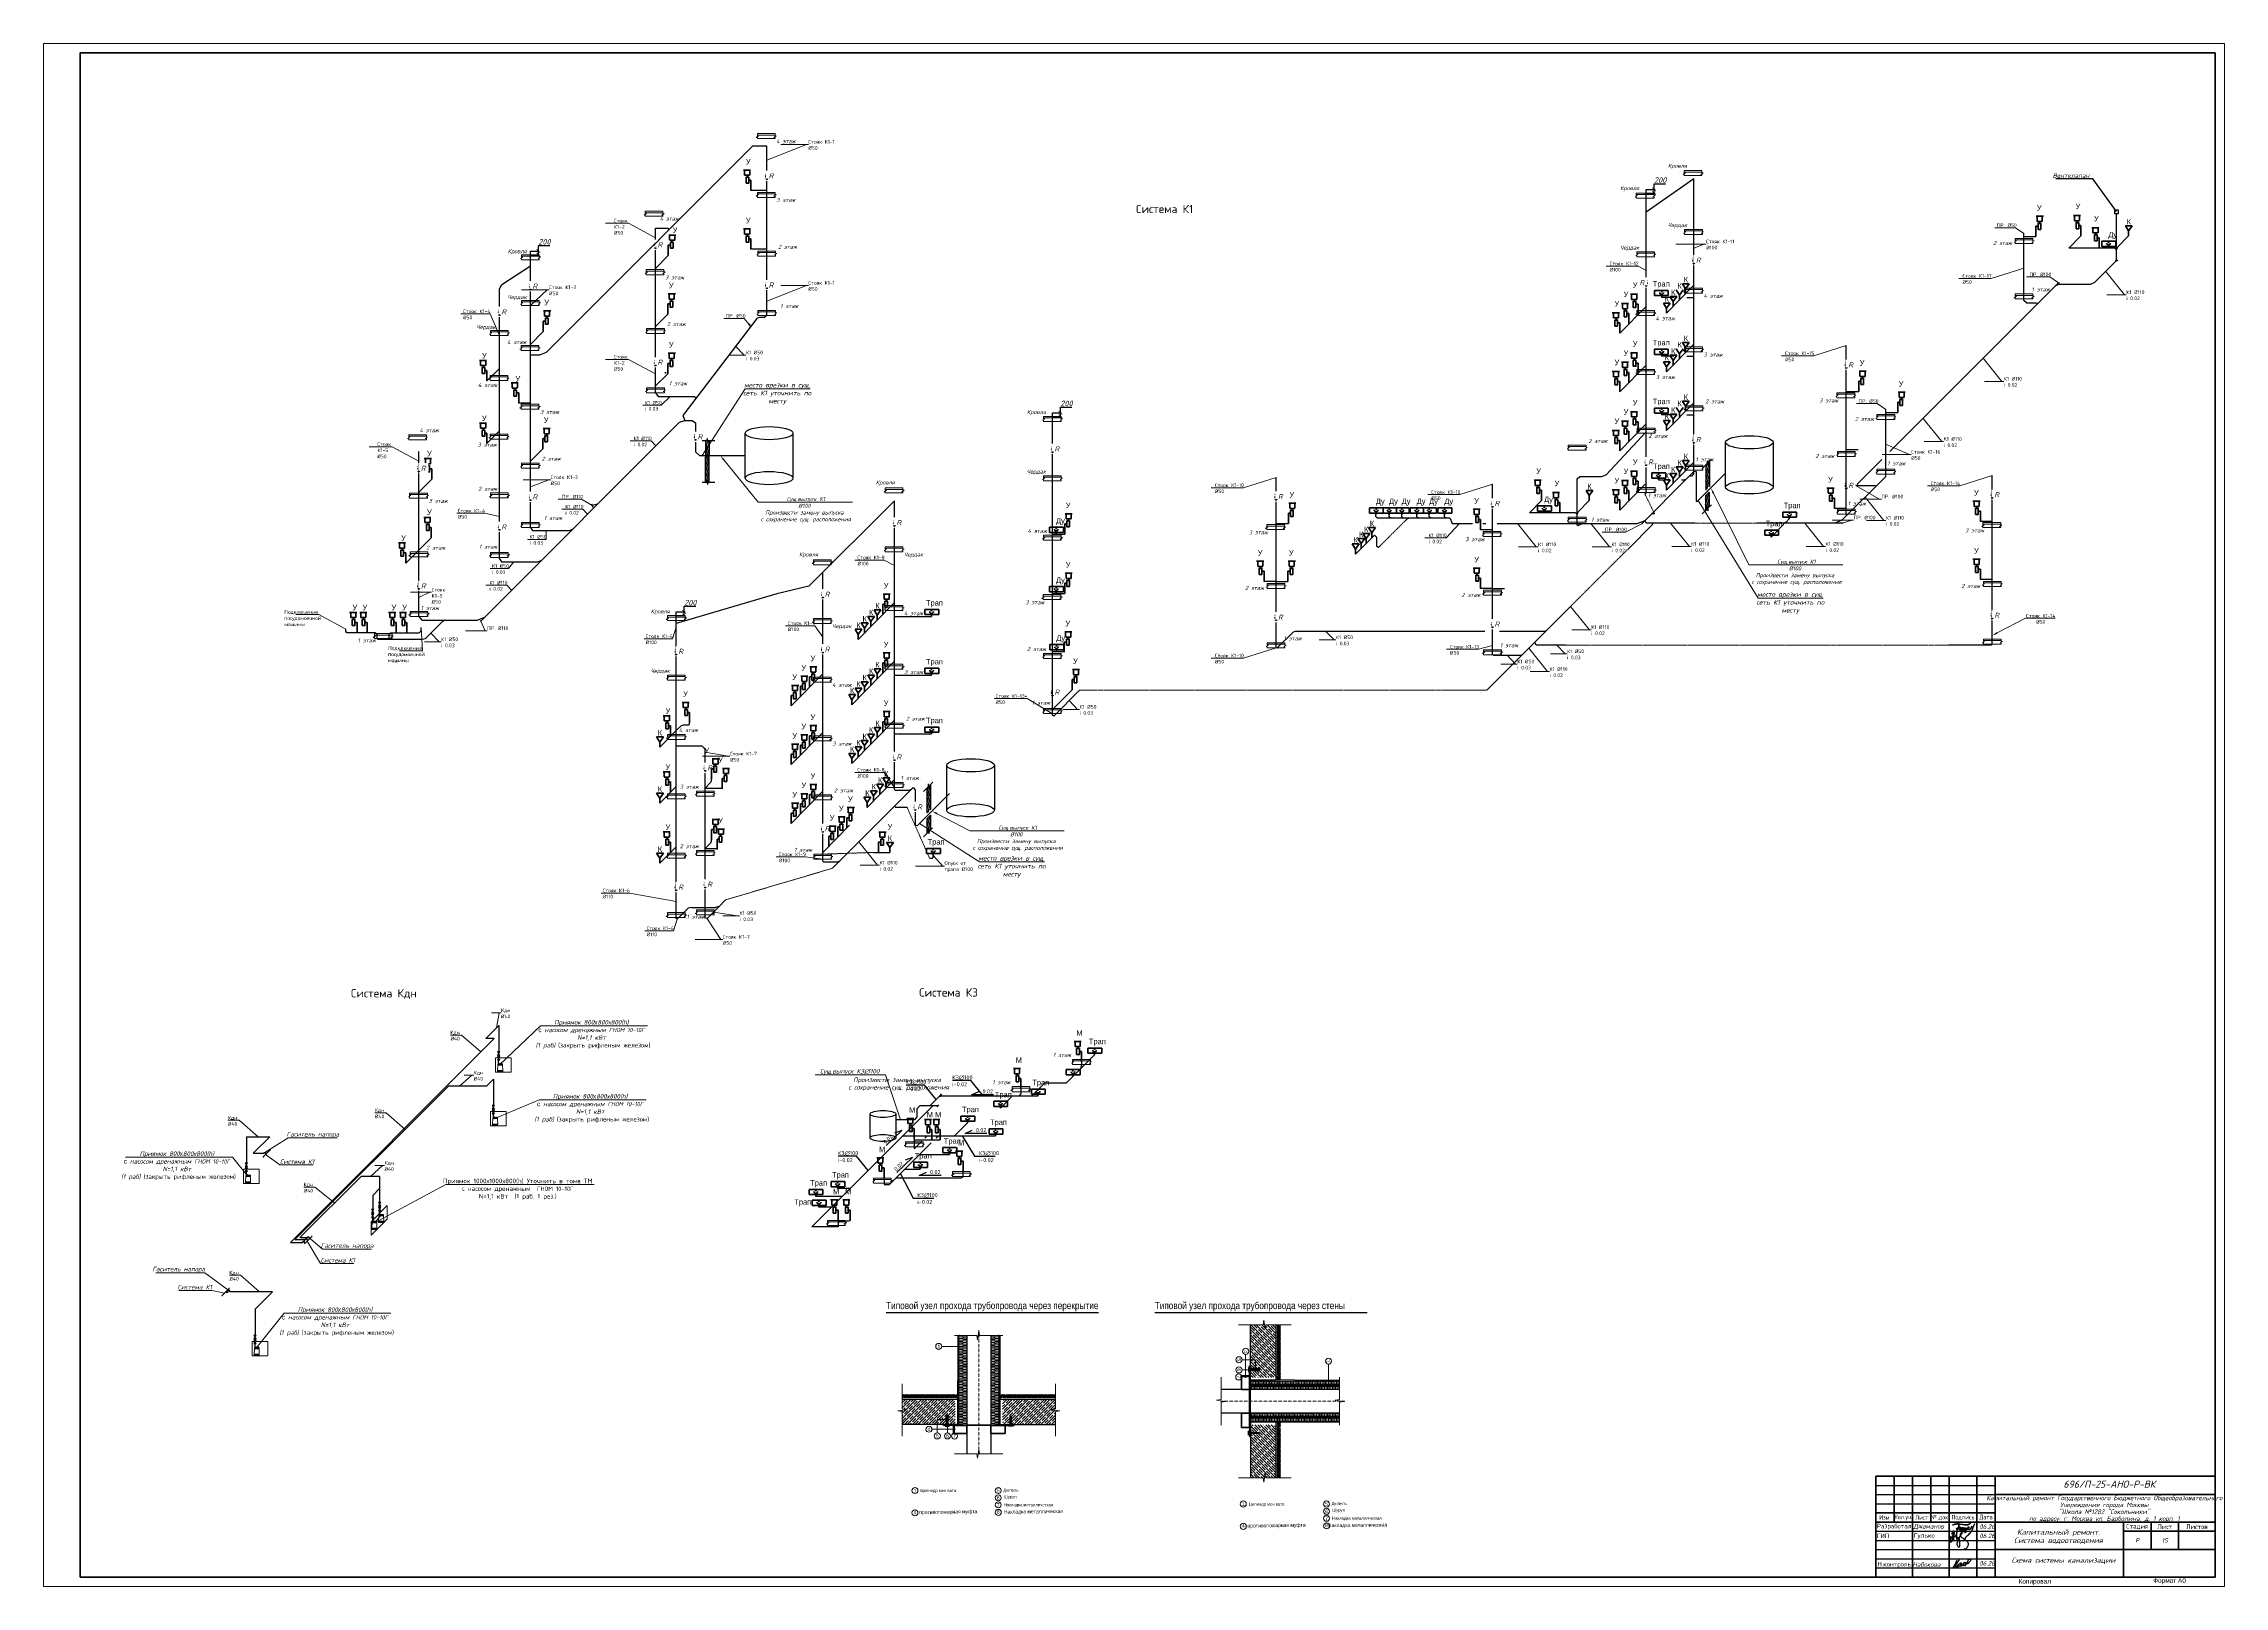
# Model space of a CAD drawing. Header units: millimetres. Extents: x -10178924 to 11692288, y -947381 to 58396.
# Drawn here: x -172481 to -53592, y -125213 to -41120 of the extents above; entities that cross this region are included whole.
import ezdxf
from ezdxf import colors
from ezdxf.entities.mleader import LeaderData, LeaderLine
from ezdxf.math import Vec2, Vec3

# ---------------------------------------------------------------- set-up
doc = ezdxf.new("R2010")
doc.units = ezdxf.units.MM
doc.linetypes.add('0000$0$__output[1-19]_edge001$0$DGN Style 3', pattern=[65.510846, 46.793461, -18.717385])
for name, color, linetype in [('!!!!!площадь', 210, 'Continuous'), ('00_00_потолок_Панели из стали', 7, 'Continuous'), ('_надписи канализация', 7, 'Continuous'), ('_надписи_вода', 7, 'Continuous'), ('PDF _!!!!!площадь', 7, 'Continuous'), ('PDF __надписи канализация', 7, 'Continuous'), ('PDF __надписи_вода', 7, 'Continuous'), ('PDF _Ramka', 7, 'Continuous'), ('PDF _В1_Арматура', 7, 'Continuous'), ('PDF _Железобетон', 7, 'Continuous'), ('PDF _Сноски', 7, 'Continuous'), ('PDF _Тонкая линия', 7, 'Continuous'), ('PDF _Штрих Железобетон', 7, 'Continuous'), ('PDF _Штрих Сталь', 7, 'Continuous'), ('ВК_Выноски', 7, 'Continuous'), ('сети', 3, 'Continuous'), ('Текст', 7, 'Continuous')]:
    doc.layers.add(name, color=color, linetype=linetype)
for name, color, linetype, lineweight in [('!К1', 32, 'Continuous', 30), ('!К3', 30, 'Continuous', 30), ('_0', 7, 'Continuous', 25), ('_канализация', 7, 'Continuous', 70), ('PDF _0', 7, 'Continuous', 9), ('PDF _Текст', 7, 'Continuous', 5), ('Shtamp', 7, 'Continuous', 35), ('Выноски ВК', 7, 'Continuous', 0), ('К1ку', 244, 'Continuous', 35), ('К1н', 42, 'Continuous', 30), ('Перекрытие ВК', 7, 'Continuous', 20), ('подписи', 170, 'Continuous', 25), ('ПП_Оформление_подписи_ГИП_Гулько', 5, 'Continuous', 30)]:
    doc.layers.add(name, color=color, linetype=linetype, lineweight=lineweight)
for name, color, linetype, true_color in [('PDF _!К1', 7, 'Continuous', 0xb85c00), ('PDF _Осевая линия', 7, 'Continuous', 0x545454), ('PDF _Сталь', 7, 'Continuous', 0x545454), ('PDF _Штрих Мин. Вата', 7, 'Continuous', 0xb09603)]:
    doc.layers.add(name, color=color, linetype=linetype, true_color=true_color)
doc.styles.add('GOST 2.304', font='isocpeur.ttf')
doc.styles.add('ISOCPEUR', font='isocpeui.ttf', dxfattribs={"width": 0.9})
doc.styles.add('PDF Arial Narrow', font='ARIALN.TTF')
doc.styles.add('PDF Arial-BoldItalicMT', font='arial.ttf')
doc.styles.add('PDF Arial-ItalicMT', font='arial.ttf')
doc.styles.add('PDF ArialMT', font='arial.ttf')
doc.styles.add('PDF ISOCPEUR', font='isocpeur.ttf')
doc.styles.add('PDF ISOCPEUR Italic', font='isocpeui.ttf')
doc.styles.add('STANDART2', font='arial.ttf')
doc.styles.add('М2', font='isocpeur.ttf', dxfattribs={"width": 0.8})
doc.styles.add('ОЛЬГА', font='isocpeui.ttf', dxfattribs={"height": 280})
doc.styles.add('ТЕКСТ', font='arial.ttf', dxfattribs={"height": 200})
doc.dimstyles.new('ISOCPEUR М1_1', dxfattribs={"dimscale": 0, "dimtxt": 300, "dimasz": 200, "dimexe": 50, "dimexo": 0, "dimgap": 50, "dimtad": 1, "dimtoh": 1, "dimdec": 0, "dimzin": 0, "dimdsep": 46, "dimtxsty": 'ISOCPEUR', "dimblk": 'ARCHTICK', "dimcen": 0.09, "dimclrd": 256, "dimadec": 0, "dimazin": 0, "dimtfac": 1, "dimtdec": 0, "dimtofl": 0, "dimtmove": 0, "dimatfit": 3, "dimfxl": 10, "dimtolj": 1, "dimtzin": 0, "dimarcsym": 0})

# ---------------------------------------------------------------- blocks, each defined once
blk = doc.blocks.new('dj plocica')
at = {"lineweight": 13}
for p, q in [((35.4, 0), (-35.4, 0)), ((-35.4, -9.2), (-35.4, 0)), ((35.4, -9.2), (35.4, 0)), ((-30.5, -9.2), (-39.8, -15.1)), ((-39.8, -15.1), (-35.4, -15.1)), ((-35.4, -5.8), (35.3, -5.8)), ((-35.4, -9.2), (-30.5, -9.2)), ((-35.4, -15.1), (-35.4, -20)), ((35.4, -20), (-35.4, -20)), ((40.2, -9.2), (30.9, -15.1)), ((30.9, -15.1), (35.4, -15.1)), ((35.4, -9.2), (40.2, -9.2)), ((35.4, -15.1), (35.4, -20))]:
    blk.add_line(p, q, dxfattribs=at)
blk = doc.blocks.new('_None')
blk = doc.blocks.new('_ArchTick')
at = {"color": 0, "linetype": 'ByBlock', "const_width": 0.15}
blk.add_lwpolyline([(-0.5, -0.5), (0.5, 0.5)], dxfattribs=at)
blk = doc.blocks.new('*D3043')
at = {"layer": '00_00_потолок_Панели из стали', "lineweight": -2, "transparency": 16777216}
for p, q in [((-145508, -52429), (-145508, -52121)), ((-145508, -52121), (-144884, -52121)), ((-145508, -52629), (-145508, -52429))]:
    blk.add_line(p, q, dxfattribs=at)
at = {"layer": '00_00_потолок_Панели из стали', "color": 0, "lineweight": -2, "transparency": 16777216}
for p, q in [((-145942, -52429), (-145458, -52429)), ((-145942, -52629), (-145458, -52629))]:
    blk.add_line(p, q, dxfattribs=at)
at = {"layer": 'Defpoints', "color": 0, "transparency": 16777216}
for p in [(-145942, -52429), (-145942, -52629), (-145508, -52629)]:
    blk.add_point(p, dxfattribs=at)
at = {"layer": '00_00_потолок_Панели из стали', "lineweight": -2, "transparency": 16777216, "xscale": 200, "yscale": 200, "zscale": 200}
for p, rotation in [((-145508, -52429), 90), ((-145508, -52629), 270)]:
    blk.add_blockref('_ArchTick', p, dxfattribs=dict(at, rotation=rotation))
at = {"layer": '00_00_потолок_Панели из стали', "color": 0, "transparency": 16777216, "insert": (-145171, -51921), "char_height": 300, "attachment_point": 5, "style": 'ISOCPEUR'}
blk.add_mtext('\\A1;200', dxfattribs=at)
blk = doc.blocks.new('*D3045')
at = {"layer": '00_00_потолок_Панели из стали', "color": 0, "lineweight": -2, "transparency": 16777216}
for p, q in [((-137989, -72100), (-137505, -72100)), ((-137989, -72300), (-137505, -72300))]:
    blk.add_line(p, q, dxfattribs=at)
at = {"layer": '00_00_потолок_Панели из стали', "lineweight": -2, "transparency": 16777216}
for p, q in [((-137555, -72100), (-137555, -71791)), ((-137555, -71791), (-136931, -71791)), ((-137555, -72300), (-137555, -72100))]:
    blk.add_line(p, q, dxfattribs=at)
at = {"layer": 'Defpoints', "color": 0, "transparency": 16777216}
for p in [(-137989, -72100), (-137989, -72300), (-137555, -72300)]:
    blk.add_point(p, dxfattribs=at)
at = {"layer": '00_00_потолок_Панели из стали', "lineweight": -2, "transparency": 16777216, "xscale": 200, "yscale": 200, "zscale": 200}
for p, rotation in [((-137555, -72100), 90), ((-137555, -72300), 270)]:
    blk.add_blockref('_ArchTick', p, dxfattribs=dict(at, rotation=rotation))
at = {"layer": '00_00_потолок_Панели из стали', "color": 0, "transparency": 16777216, "insert": (-137218, -71591), "char_height": 300, "attachment_point": 5, "style": 'ISOCPEUR'}
blk.add_mtext('\\A1;200', dxfattribs=at)
blk = doc.blocks.new('A$Cb06f03d6')
at = {"layer": 'ПП_Оформление_подписи_ГИП_Гулько'}
blk.add_line((-125812, 86151), (-99010, 105567), dxfattribs=at)
for points in [[(-153665, 12505), (-142841, 105790), (-159754, 76722), (-152989, 32784), (-137429, 26024), (-117811, 71315), (-98869, 164600), (-92504, 179742), (-92297, 176756)], [(-128360, 138738), (-93552, 187518), (-92504, 179742), (-97797, 114560), (-104164, 55600)], [(-75533, 97324), (-42210, 189000), (-42210, 208026), (-48269, 212783), (-52164, 202837), (-57357, 65757), (-56924, 62730), (-40479, 94297), (-32257, 83054), (-17543, 96459), (-18408, 94730), (-18706, 73957), (-12202, 5501), (-23909, -59489), (-44288, -31326), (-39549, 31070), (-17839, 86088), (28122, 165376), (-2229, 141546), (2107, 106452), (39396, 79590), (85790, 47095), (115708, 735), (107904, -44757), (87958, -72486), (68013, -84185), (56306, -72920)], [(48334, 37486), (96196, 107493), (144753, 156012), (214812, 300877)]]:
    blk.add_spline(points, degree=3, dxfattribs=at)
blk = doc.blocks.new('Рамка')
at = {"layer": 'PDF _Ramka', "lineweight": 20}
blk.add_lwpolyline([(100287, -596749), (100287, -512657), (-18603, -512657), (-18603, -596749)], close=True, dxfattribs=at)
at = {"layer": 'PDF _Ramka', "lineweight": 40}
blk.add_lwpolyline([(99787, -513153), (-16604, -513153), (-16604, -596246), (99787, -596246)], close=True, dxfattribs=at)
at = {"layer": 'Shtamp', "linetype": 'Continuous', "lineweight": 40}
for p, q in [((81287, -590746), (99787, -590746)), ((81287, -596246), (81287, -590746)), ((82287, -590746), (82287, -593246)), ((83287, -590746), (83287, -596246)), ((84287, -590746), (84287, -593246)), ((85287, -590746), (85287, -596246)), ((86787, -590746), (86787, -596246)), ((87787, -596246), (87787, -590747)), ((99787, -596246), (99787, -590746)), ((87787, -591746), (99787, -591746)), ((81287, -592746), (87787, -592746)), ((81287, -593246), (99787, -593246)), ((94787, -596246), (94787, -593246)), ((94787, -593246), (94787, -596246)), ((96287, -593246), (96287, -594746)), ((97787, -593246), (97787, -594746)), ((94787, -593746), (99787, -593746)), ((87787, -594746), (99787, -594746)), ((81287, -596246), (99787, -596246))]:
    blk.add_line(p, q, dxfattribs=at)
at = {"layer": 'Shtamp', "linetype": 'Continuous', "lineweight": 25}
for p, q in [((81287, -591246), (87787, -591246)), ((81287, -591746), (87787, -591746)), ((81287, -592246), (87787, -592246)), ((81287, -593746), (87787, -593746)), ((81287, -594246), (87787, -594246)), ((81287, -594746), (87787, -594746)), ((81287, -595246), (87787, -595246)), ((81287, -595746), (87787, -595746))]:
    blk.add_line(p, q, dxfattribs=at)
at = {"layer": 'PDF _Текст', "attachment_point": 4}
for s, insert, char_height, style in [('{\\fISOCPEUR|b0|i1|c204|p34;\\H1.29167x;696/П-25-АНО-Р-ВК}', (91511, -591179), 299.98, 'PDF ISOCPEUR'), ('Копировал', (89068, -596510), 251.5, 'PDF ArialMT'), ('Формат А0', (96405, -596468), 251.5, 'PDF ArialMT')]:
    blk.add_mtext(s, dxfattribs=dict(at, insert=insert, char_height=char_height, style=style))
at = {"layer": 'Shtamp', "color": 18, "ltscale": 100, "true_color": 0x000000, "style": 'ISOCPEUR', "width": 0.9}
for p in [(86927, -593621), (86927, -594121), (86927, -595621)]:
    blk.add_text('06.26', height=250, dxfattribs=at).set_placement(p)
at = {"layer": 'Shtamp', "ltscale": 33.333333, "insert": (93742, -592525), "char_height": 250, "width": 11349.3, "attachment_point": 5, "line_spacing_factor": 0.9, "style": 'ISOCPEUR'}
blk.add_mtext('Капитальный ремонт Государственного Бюджетного Общеобразовательного Учереждения города Москвы\\P"Школа №1282 "Сокольники"\\Pпо адресу: г. Москва ул. Барболина, д. 1 корп. 1', dxfattribs=at)
at = {"layer": 'Shtamp', "color": 18, "ltscale": 100, "true_color": 0x000000, "char_height": 250, "attachment_point": 5}
for s, insert, width, style in [('{\\C256;Изм.}', (81787, -592996), 1000, 'М2'), ('{\\C256;Кол\\W0.9;\\T0.9;.\\W0.8;\\T1;уч.}', (82787, -592996), 1000, 'М2'), ('{\\C256;Лист}', (83787, -592996), 1000, 'М2'), ('{\\C256;№\\W0.7;\\T0.75; \\W0.8;\\T1;док.}', (84787, -592996), 1000, 'М2'), ('{\\C256;Подпись}', (86037, -592996), 1500, 'М2'), ('{\\C256;Дата}', (87287, -592996), 1000, 'М2'), ('{\\fISOCPEUR|b0|i0|c204|p34;\\C256;Стадия}', (95537, -593496), 1500, 'ISOCPEUR'), ('{\\C256;Р}', (95537, -594246), 1500, 'ISOCPEUR'), ('{\\fISOCPEUR|b0|i0|c204|p34;\\C256;Лист}', (97037, -593496), 1500, 'ISOCPEUR'), ('{\\fISOCPEUR|b0|i0|c204|p34;\\C256;Листов}', (98787, -593496), 2000, 'ISOCPEUR')]:
    blk.add_mtext(s, dxfattribs=dict(at, insert=insert, width=width, style=style))
blk = doc.blocks.new('*D3049')
at = {"layer": '00_00_потолок_Панели из стали', "color": 0, "lineweight": -2, "transparency": 16777216}
for p, q in [((-85116, -49066), (-84632, -49066)), ((-85116, -49266), (-84632, -49266))]:
    blk.add_line(p, q, dxfattribs=at)
at = {"layer": '00_00_потолок_Панели из стали', "lineweight": -2, "transparency": 16777216}
for p, q in [((-84682, -49066), (-84682, -48758)), ((-84682, -48758), (-84058, -48758)), ((-84682, -49266), (-84682, -49066))]:
    blk.add_line(p, q, dxfattribs=at)
at = {"layer": 'Defpoints', "color": 0, "transparency": 16777216}
for p in [(-85116, -49066), (-85116, -49266), (-84682, -49266)]:
    blk.add_point(p, dxfattribs=at)
at = {"layer": '00_00_потолок_Панели из стали', "lineweight": -2, "transparency": 16777216, "xscale": 200, "yscale": 200, "zscale": 200}
for p, rotation in [((-84682, -49066), 90), ((-84682, -49266), 270)]:
    blk.add_blockref('_ArchTick', p, dxfattribs=dict(at, rotation=rotation))
at = {"layer": '00_00_потолок_Панели из стали', "color": 0, "transparency": 16777216, "insert": (-84345, -48558), "char_height": 300, "attachment_point": 5, "style": 'ISOCPEUR'}
blk.add_mtext('\\A1;200', dxfattribs=at)
blk = doc.blocks.new('*D3050')
at = {"layer": '00_00_потолок_Панели из стали', "color": 0, "lineweight": -2, "transparency": 16777216}
for p, q in [((-117483, -61241), (-116999, -61241)), ((-117483, -61441), (-116999, -61441))]:
    blk.add_line(p, q, dxfattribs=at)
at = {"layer": '00_00_потолок_Панели из стали', "lineweight": -2, "transparency": 16777216}
for p, q in [((-117049, -61241), (-117049, -60933)), ((-117049, -60933), (-116426, -60933)), ((-117049, -61441), (-117049, -61241))]:
    blk.add_line(p, q, dxfattribs=at)
at = {"layer": 'Defpoints', "color": 0, "transparency": 16777216}
for p in [(-117483, -61241), (-117483, -61441), (-117049, -61441)]:
    blk.add_point(p, dxfattribs=at)
at = {"layer": '00_00_потолок_Панели из стали', "lineweight": -2, "transparency": 16777216, "xscale": 200, "yscale": 200, "zscale": 200}
for p, rotation in [((-117049, -61241), 90), ((-117049, -61441), 270)]:
    blk.add_blockref('_ArchTick', p, dxfattribs=dict(at, rotation=rotation))
at = {"layer": '00_00_потолок_Панели из стали', "color": 0, "transparency": 16777216, "insert": (-116712, -60733), "char_height": 300, "attachment_point": 5, "style": 'ISOCPEUR'}
blk.add_mtext('\\A1;200', dxfattribs=at)

msp = doc.modelspace()

# ---------------------------------------------------------------- hatches: boundary and pattern name
at = {"layer": '_надписи канализация'}
h = msp.add_hatch(dxfattribs=at)
h.set_pattern_fill('ANSI31', color=256, scale=50, angle=-75, style=0)
h.set_pattern_definition([(73.833235, (-196103.43, -176135.92), (-97.214124, -17.839124), [])])
h.paths.add_polyline_path([(-81738.9, -63959.5), (-81669.1, -63889.7), (-81669.1, -65268.9), (-81869.3, -65469), (-81869.3, -64089.9), (-81792.3, -64012.9), (-81776.9, -63872.3), (-81762.8, -64024.6), (-81762.8, -64050.9)])
h.paths.add_polyline_path([(-81873.5, -65773.2), (-81673.4, -65573.1), (-81673.2, -65573), (-81673.4, -66361.3), (-81744.6, -66431.5), (-81776.7, -66342), (-81796.5, -66484.4), (-81873.5, -66561.5)])
h = msp.add_hatch(dxfattribs=at)
h.set_pattern_fill('ANSI31', color=256, scale=50, angle=-75, style=0)
h.set_pattern_definition([(73.833235, (-238556.84, -193740), (-97.214124, -17.839124), [])])
h.paths.add_polyline_path([(-124192.3, -81563.6), (-124122.5, -81493.8), (-124122.5, -82872.9), (-124322.7, -83073.1), (-124322.7, -81693.9), (-124245.7, -81617), (-124230.4, -81476.4), (-124216.2, -81628.7), (-124216.2, -81655)])
h.paths.add_polyline_path([(-124326.9, -83377.3), (-124126.8, -83177.2), (-124126.6, -83177), (-124126.8, -83965.4), (-124198, -84035.6), (-124230.1, -83946.1), (-124249.9, -84088.5), (-124326.9, -84165.6)])

# ---------------------------------------------------------------- linework, layer by layer
at = {"layer": '!К1'}
for p, q in [((-64516, -51639.7), (-63868.3, -51639.7)), ((-62065.8, -52267.9, 1875.8), (-61410.2, -51599.9, 1088.6)), ((-59408.5, -52205.9, 1802.6), (-58813.9, -51599.9, 1088.6)), ((-139122.9, -53382.6, 840), (-138423.4, -52669.9)), ((-133059.3, -52330.4, 840), (-133916.7, -52330.4, 840)), ((-59469.4, -52945.5), (-60655.1, -54131.1)), ((-83998.4, -55808.3, 1788.3), (-82509.2, -54290.8)), ((-63806, -55322.6), (-62633.6, -54150.3)), ((-62795.2, -54311.8), (-62587.2, -54225.7)), ((-62587.2, -54225.7), (-60883.3, -54225.6)), ((-60883.3, -54225.6), (-60655.1, -54131.1)), ((-139122.7, -56544.8, 840), (-138448.9, -55873.3, 1680)), ((-86552, -56904.2, 1724.7), (-85115.7, -55440.7)), ((-83604.1, -54952.6), (-84265.9, -54952.6)), ((-63806, -55322.6), (-71828.6, -63345)), ((-64385.6, -55249.8), (-63836.2, -55249.8)), ((-63836.2, -55249.8), (-63806, -55322.6)), ((-145941.7, -57517, 840), (-145242.2, -56804.2)), ((-133598.5, -56099.3, 840), (-137637.3, -61395.5, 840)), ((-134049, -56426.1, 840), (-133956.6, -56387.8, 840)), ((-133943.1, -56551.2, 840), (-134002.8, -56407, 840)), ((-133472.2, -56047, 840), (-133598.5, -56099.3, 840)), ((-133172.9, -56047, 840), (-133472.2, -56047, 840)), ((-145448.2, -58102.9, 840), (-145941.7, -58102.9, 840)), ((-83604.1, -58156.2), (-84265.9, -58156.2)), ((-83998.4, -59011.9, 1788.3), (-82509.2, -57494.4)), ((-147632.4, -58821.6, 840), (-148309.3, -59500.6, 1680)), ((-139122.7, -59782.5, 840), (-138448.9, -59110.9, 1680)), ((-86552, -60107.8, 1724.7), (-85115.7, -58644.3)), ((-138986.2, -60355.7, 840), (-136974.4, -60347.6, 840)), ((-136974.4, -60347.6, 840), (-136926.5, -60463.3, 840)), ((-74202.4, -60089.7, -0.2), (-73528.9, -60089.7, -0.2)), ((-145941.7, -60720.6, 840), (-146581.6, -60720.6, 840)), ((-137805.9, -61754, 840), (-137528.4, -61664, 840)), ((-137637.3, -61395.5, 840), (-137526.1, -61664, 840)), ((-137528.4, -61664, 840), (-137128.2, -61664, 840)), ((-137526.1, -61664, 840), (-137470.3, -61664, 840)), ((-83604.1, -61359.7), (-84265.9, -61359.7)), ((-72047.9, -61228.9), (-71400.2, -61228.9)), ((-147632.4, -62232.5, 840), (-148309.3, -62911.6, 1680)), ((-145941.6, -63882.8, 840), (-145267.8, -63211.2, 1680)), ((-83998.3, -65453.1, 1788.3), (-82509, -63935.6)), ((-74202.4, -63252.1), (-73554.7, -63252.1)), ((-72264.9, -63781.3), (-73360.9, -64877.2)), ((-152018.2, -65566.4, 840), (-151318.7, -64853.6)), ((-86552, -66549, 1724.7), (-85171.8, -65142.6, 67.3)), ((-85355.8, -67291), (-82873.5, -64805)), ((-84443.1, -64895.1), (-84214.1, -64895.1)), ((-83186.7, -64895.1), (-83044, -64895.1)), ((-83044, -64895.1), (-82906.9, -64838.3)), ((-82873.5, -64805), (-82489.9, -64421.3)), ((-82740.9, -64703), (-82750.6, -64682.1)), ((-82642.8, -64703), (-82740.9, -64703)), ((-82334.5, -66084.9), (-80789.8, -64540.2)), ((-72047.9, -64708.4), (-74440.6, -67101.1)), ((-73697.4, -65215.3), (-72609.6, -65215.2)), ((-73360.9, -64877.2), (-73615.4, -65131.8)), ((-73615.4, -65131.8), (-73580.9, -65215.3)), ((-72609.6, -65215.2), (-72593.5, -65254.1)), ((-91471.2, -66699.3, 2833.4), (-90815.6, -66031.2, 2046.2)), ((-88813.8, -66637.2, 2760.3), (-88219.2, -66031.2, 2046.2)), ((-74202.4, -66457.7), (-74850.1, -66457.7)), ((-145822.7, -67659.5, 840), (-143807.3, -67659.5, 840)), ((-143807.3, -67659.5, 840), (-143643.9, -67591.8, 840)), ((-105294.4, -67279.1, -0.2), (-104620.9, -67279.1, -0.2)), ((-99761, -66961.5), (-95825.7, -66961.4)), ((-98197.2, -67073.8), (-98138.2, -67014.8)), ((-98138.2, -67014.8), (-98009.5, -66961.5)), ((-95825.7, -66961.4), (-95767.5, -67101.9)), ((-95767.5, -67101.9), (-95691.8, -67284.7)), ((-95691.8, -67284.7), (-94577.6, -67284.7)), ((-93492.4, -67613.9), (-94140.1, -67613.9)), ((-94013, -67284.7), (-93846.9, -67284.7)), ((-93229.2, -67284.7), (-85598.5, -67284.6)), ((-88823.5, -67398.9, 957.6), (-88797.3, -67373.3)), ((-88797.3, -67373.3), (-88583.2, -67284.6)), ((-86104.1, -68667.7), (-84758.1, -67321.7)), ((-85598.5, -67284.6), (-85173.1, -67108.4)), ((-85109, -67263.2), (-85173.1, -67108.4)), ((-82452.3, -67263.2), (-85109, -67263.2)), ((-84766.8, -66743.6), (-84780.1, -66711.5)), ((-84658.1, -66743.6), (-84766.8, -66743.6)), ((-74437.1, -67263.1), (-79086.5, -67263.2)), ((-78296.3, -68014.6), (-77600.9, -67319.3)), ((-77489.9, -67207.7), (-77624.1, -67263.2)), ((-77600.9, -67319.3), (-77624.1, -67263.2)), ((-77311.7, -67029.5), (-77489.9, -67207.7)), ((-74440.6, -67101.1), (-74831.8, -67263.1)), ((-66244.8, -67172.6, -0.2), (-66892.5, -67172.6, -0.2)), ((-152018.1, -68728.6, 840), (-152733.2, -69445.9, 1680)), ((-152018.1, -68728.6, 840), (-151344.3, -68057, 1680)), ((-117483.2, -67857.4, -0.2), (-116809.7, -67857.4, -0.2)), ((-99708.8, -68585.4), (-99621.9, -68498.5)), ((-147511.6, -69359.4, 840), (-145537.1, -69359.4, 840)), ((-145537.1, -69359.4, 840), (-145322.6, -69270.5, 840)), ((-117483.2, -71095, -0.2), (-116809.7, -71095, -0.2)), ((-105294.4, -70441.5), (-105942.1, -70441.5)), ((-105294.4, -70441.5), (-104646.8, -70441.5)), ((-93492.3, -70817.1), (-94139.9, -70817.1)), ((-93492.3, -70817.1), (-92844.6, -70817.1)), ((-66244.8, -70334.9), (-66892.5, -70334.9)), ((-148841.5, -72551.4, 840), (-148435.3, -72383.2, 840)), ((-148323.8, -72271.7, 840), (-148651.7, -72599.5, 840)), ((-128068.6, -73594.5, 2368.8), (-126095.9, -71584.5)), ((-126072.9, -72341.7, -1045.1), (-124074.2, -72341.7, -1045.1)), ((-93798.7, -76362.2), (-89231.7, -71795.2)), ((-151860.3, -72551.4, 840), (-148841.5, -72551.4, 840)), ((-148613.4, -72599.5, 840), (-148689.9, -72599.5, 840)), ((-105242.6, -74082), (-104345.9, -73185.2)), ((-104345.9, -73185.2), (-104234.6, -73139.2)), ((-104234.6, -73139.2), (-93913.9, -73139)), ((-90631.5, -73139), (-90535.8, -73099.4)), ((-128398.7, -77134.6, 2765.4), (-126095.8, -74788.1)), ((-117483.2, -74257.4), (-116809.7, -74257.4)), ((-93440.5, -74457.6), (-91957.2, -74457.6)), ((-91957.2, -74457.6), (-91849.5, -74413)), ((-91114.3, -73901.6), (-91179.8, -73743.3)), ((-89515.6, -73901.5), (-91114.3, -73901.6)), ((-66310, -73901.5), (-68609.6, -73901.5)), ((-131722, -77216.9, 2060.2), (-130006.3, -75468.7)), ((-126072.8, -75545.3, -1045.1), (-124074, -75545.3, -1045.1)), ((-131722, -80420.5, 2060.2), (-130006.3, -78672.3)), ((-126072.8, -78748.9, -1045.1), (-124074, -78748.9, -1045.1)), ((-136411.1, -81697.3), (-135494.2, -81697.3, -0.2)), ((-127585, -82750.7, 1788.3), (-126095.8, -81233.3)), ((-136411.1, -84999.3), (-136097.7, -84686)), ((-136411.1, -84999.3), (-135737.5, -84999.3)), ((-136097.7, -84686), (-136063.9, -84601.2)), ((-136063.9, -84601.2), (-136063.9, -84476))]:
    msp.add_line(p, q, dxfattribs=at)
at = {"layer": '!К1', "color": 7, "linetype": '0000$0$__output[1-19]_edge001$0$DGN Style 3', "lineweight": 13, "true_color": 0xffffff}
msp.add_line((-130006.2, -85301), (-127239.8, -85207.3), dxfattribs=at)
at = {"layer": '!К1'}
for points, elevation in [([(-133059.5, -49500.2), (-133059.5, -46713.4)], 840), ([(-133059.3, -52703.8), (-133059.3, -49500.2)], 840), ([(-59469.4, -52945.5), (-59469.4, -50407.2)], 1875.8), ([(-139122.9, -53714.6), (-139122.9, -51174.3)], 840), ([(-59552.9, -52267.9), (-62065.8, -52267.9)], 1875.8), ([(-59469.4, -52351.6), (-59552.9, -52267.9)], 1875.8), ([(-59469.4, -52351.6), (-59408.5, -52205.9)], 1875.8), ([(-145941.7, -57849), (-145941.7, -52429.2)], 840), ([(-133059.3, -55941.4), (-133059.3, -52703.8)], 840), ([(-147632.4, -59478.7), (-147632.4, -54493.7)], 840), ([(-139122.7, -56918.2), (-139122.7, -53714.6)], 840), ([(-139122.7, -60155.8), (-139122.7, -56918.2)], 840), ([(-133059.3, -55941.4), (-133172.9, -56047)], 840), ([(-145941.7, -61052.6), (-145941.7, -57849)], 840), ([(-147632.4, -62682.3), (-147632.4, -59478.7)], 840), ([(-139122.9, -60155.8), (-138986.2, -60355.7)], 840), ([(-145941.6, -64256.1), (-145941.6, -61052.6)], 840), ([(-137128.2, -61664), (-136935.7, -61784.1), (-136935.7, -63367.6), (-136724.3, -63579), (-134232.3, -63579)], 840), ([(-147632.3, -65885.9), (-147632.3, -62682.3)], 840), ([(-152018.2, -65898.4), (-152018.2, -63358)], 840), ([(-145941.6, -67493.7), (-145941.6, -64256.1)], 840), ([(-88874.8, -64838.6), (-88726.9, -64713.3)], 2833.4), ([(-88874.8, -67376.8), (-88874.8, -64838.6)], 2833.4), ([(-88726.9, -64713.3), (-87552.4, -64713.3)], 2833.4), ([(-87552.4, -64713.3), (-87289.7, -64625.4)], 2833.4), ([(-85171.8, -65142.6), (-85115.7, -65206.3)], 67.3), ([(-152018.1, -69101.9), (-152018.1, -65898.4)], 840), ([(-147632.3, -69200.8), (-147632.3, -65885.9)], 840), ([(-142612.5, -66208.6), (-142544.6, -66392.7)], 840), ([(-142278.3, -66226.3), (-142578.6, -66300.6)], 840), ([(-145941.7, -67493.8), (-145822.7, -67659.5)], 840), ([(-88958.2, -66699.3), (-91471.2, -66699.3)], 2833.4), ([(-88874.8, -66782.9), (-88958.2, -66699.3)], 2833.4), ([(-88874.8, -66782.9), (-88813.8, -66637.2)], 2833.4), ([(-88823.5, -67398.9), (-88874.8, -67376.8)], 957.6), ([(-152018.1, -72339.6), (-152018.1, -69101.9)], 840), ([(-147632.3, -69200.8), (-147511.6, -69359.4)], 840), ([(-152018.2, -72339.6), (-151860.3, -72551.4)], 840), ([(-155943.6, -73234.4), (-156013.4, -73140.2), (-156013.4, -73039.7)], 840), ([(-154247.3, -73605.7), (-154299.1, -73536.3), (-154299.1, -73320.2), (-154381.2, -73234.4), (-155943.6, -73234.4)], 840), ([(-150556.7, -72551.7), (-150731.4, -72610.5), (-151678.9, -73558), (-151818.7, -73605.7), (-154247.3, -73605.7)], 840), ([(-153587.2, -73603.9), (-153644.4, -73534.5), (-153644.4, -73318.4), (-153562.4, -73232.7), (-151999.9, -73232.7)], 840), ([(-151999.9, -73232.7), (-151899.6, -73132.3), (-151899.6, -72950.4)], 840)]:
    msp.add_lwpolyline(points, dxfattribs=dict(at, elevation=elevation))
for points in [[(-82509.2, -48491), (-85115.9, -50310.4), (-85115.9, -50310.4)], [(-82509.2, -54723.9), (-82509.2, -48491)], [(-85115.9, -55946.5), (-85115.9, -49066.3)], [(-64516, -52013.1), (-64516, -51467.7)], [(-64516, -55119.3), (-64516, -52013.1)], [(-62683.6, -54150.3), (-62583.6, -54150.3)], [(-82894.5, -54952.6), (-82577, -54952.6), (-82509, -55023.2)], [(-82509.2, -57927.4), (-82509.2, -54723.9)], [(-64385.6, -55249.8), (-64516, -55119.3)], [(-85115.9, -59150.1), (-85115.9, -55946.5)], [(-82894.5, -58156.2), (-82577, -58156.2), (-82509, -58226.8)], [(-82509, -61131), (-82509, -57927.4)], [(-74202.6, -60421.8), (-74202.6, -57575.8)], [(-85115.7, -62353.6), (-85115.7, -59150.1)], [(-74202.4, -63625.4), (-74202.4, -60421.8)], [(-117483.3, -71427.2), (-117483.3, -61241.3)], [(-82894.5, -61359.7), (-82577, -61359.7), (-82509, -61430.4)], [(-82509, -64545.8), (-82509, -61131)], [(-72047.9, -61602.3), (-72047.9, -61056.9)], [(-72047.9, -64708.4), (-72047.9, -61602.3)], [(-85115.7, -65557.2), (-85115.7, -62353.6)], [(-105294.6, -67611.3), (-105294.6, -64765.2)], [(-93492.4, -67986.9), (-93492.4, -65140.9)], [(-82509, -64545.8), (-82642.8, -64703)], [(-82489.9, -64421.3), (-82379.4, -64442.5), (-82379.4, -66063.8), (-82334.5, -66084.9)], [(-73662.1, -65179.9), (-73732.8, -65250.6)], [(-66245, -67504.7), (-66245, -64658.7)], [(-126095.9, -72021.5), (-126095.9, -66039.1)], [(-85115.9, -65591.3), (-85179.5, -65683.1)], [(-85115.7, -65557.2), (-85115.9, -65591.3)], [(-105294.4, -70814.8), (-105294.4, -67611.3)], [(-99784, -66961.5), (-99843.8, -66901.7), (-99843.8, -66611)], [(-99066.4, -66960.6), (-99126.2, -66900.8), (-99126.2, -66610.2)], [(-98377.3, -66960.3), (-98437.1, -66900.5), (-98437.1, -66609.8)], [(-97559, -66961.4), (-97618.8, -66901.6), (-97618.8, -66611)], [(-96878.7, -66960), (-96938.5, -66900.2), (-96938.5, -66609.6)], [(-96050.6, -66962), (-96110.4, -66902.2), (-96110.4, -66611.5)], [(-84758.1, -67321.7), (-84805.7, -67263.2)], [(-74401.7, -67227.8), (-74472.5, -67298.5)], [(-74202.4, -66793.8), (-74146.7, -66807.2)], [(-74202.4, -66863.1), (-74202.4, -66862.9)], [(-66244.8, -70708.3), (-66244.8, -67504.7)], [(-99795.7, -68531.4), (-99795.7, -68041), (-99929.1, -67907.7), (-100963.8, -68942.4)], [(-99708.8, -68585.4), (-99795.7, -68531.4)], [(-93492.3, -71190.5), (-93492.3, -67986.9)], [(-130006.3, -75929.2), (-130006.3, -69949.5)], [(-105294.4, -74052.5), (-105294.4, -70814.8)], [(-93492.3, -74428.1), (-93492.3, -71190.5)], [(-66244.8, -73812.7), (-66244.8, -70708.3)], [(-137988.9, -85523.2), (-137988.9, -72099.7)], [(-126095.9, -75225.1), (-126095.9, -72021.5)], [(-117483.2, -74630.8), (-117483.2, -71427.2)], [(-105242.6, -74082), (-105294.4, -74052.5)], [(-93440.5, -74457.6), (-93492.3, -74428.1)], [(-66244.8, -73812.7), (-66310, -73901.5)], [(-130006.3, -79132.8), (-130006.3, -75929.2)], [(-126095.8, -78428.7), (-126095.8, -75225.1)], [(-137988.9, -78559.3), (-137709, -78279.5), (-137601, -78247.2), (-137319.3, -78247.2), (-137265.1, -78216.7), (-137265.1, -78138.7)], [(-126095.8, -81666.3), (-126095.8, -78428.7)], [(-117408.7, -77771.3), (-117487.8, -77725.6)], [(-137988.9, -78559.3), (-138892.8, -79463.2)], [(-136411.1, -79584.1), (-136582.2, -79413), (-137988.9, -79413), (-137988.9, -79413)], [(-136411.1, -85372.7), (-136411.1, -79584.1)], [(-130006.2, -82336.4), (-130006.2, -79132.8)], [(-137988.9, -81618.9), (-138892.8, -82522.8)], [(-126044.1, -81828.5), (-126095.9, -81776.7), (-126095.9, -81666.3)], [(-125327, -81828.5), (-126044.1, -81828.5)], [(-125170, -81769.2), (-125327, -81828.5)], [(-125073, -81672.2), (-124963.7, -81796.5)], [(-124963.7, -81796.5), (-124963.7, -83714)], [(-124844.2, -83745.2), (-123099.1, -82000.2)], [(-130006.2, -85574), (-130006.2, -82336.4)], [(-126052.5, -82748.6), (-126077.1, -82676.3)], [(-126052.5, -82748.6), (-125404.8, -82748.6)], [(-124963.7, -83714), (-124844.2, -83745.2)], [(-137988.9, -84895.2), (-138892.8, -85799.1)], [(-137988.9, -88760.8), (-137988.9, -85523.2)], [(-136411.1, -88610.3), (-136411.1, -85372.7)], [(-129954.5, -85736.2), (-130006.3, -85684.4), (-130006.3, -85574)], [(-127239.8, -85207.3), (-126350.9, -85207.3)], [(-124039.7, -85538.4), (-124173.4, -85538.4)], [(-124039.7, -85538.4), (-123982.4, -85481.1), (-123982.4, -85366.4)], [(-129237.4, -85736.2), (-129954.5, -85736.2)], [(-129080.4, -85676.8), (-129237.4, -85736.2)], [(-135714.5, -88200.4), (-135308.3, -87794.1)], [(-137936.3, -88846.7), (-137989.1, -88816.2), (-137989.1, -88760.8)], [(-137936.3, -88846.7), (-137334.7, -88245.1)], [(-137166.6, -88200.4), (-137334.7, -88245.1)], [(-137166.6, -88200.4), (-135843.3, -88200.4)], [(-136314.7, -88800.5), (-136411.1, -88766.2), (-136411.1, -88610.3)], [(-135714.5, -88200.4), (-136314.7, -88800.5)], [(-135662.4, -88148.3), (-135843.3, -88200.4)]]:
    msp.add_lwpolyline(points, dxfattribs=at)
at = {"layer": '!К1', "elevation": 1875.8}
msp.add_lwpolyline([(-59373.8, -50407.2), (-59555.1, -50407.2), (-59555.1, -50173.2), (-59373.8, -50173.2)], close=True, dxfattribs=at)
at = {"layer": '!К1', "color": 7, "linetype": '0000$0$__output[1-19]_edge001$0$DGN Style 3', "lineweight": 13, "true_color": 0xffffff}
for points in [[(-85179.5, -65683.1), (-84658.1, -66743.6)], [(-98197.2, -67073.8), (-99621.9, -68498.5)], [(-82452.3, -67263.2), (-79086.5, -67263.2)], [(-86104.1, -68667.7), (-89231.7, -71795.2)], [(-89515.6, -73901.5), (-68609.6, -73901.5)], [(-115999.5, -76362.2), (-93798.7, -76362.2)], [(-129470.6, -86069.8), (-135308.3, -87794.1)]]:
    msp.add_lwpolyline(points, dxfattribs=at)
at = {"layer": '!К1', "color": 252, "lineweight": 5, "true_color": 0x939598}
for points in [[(-160123.2, -101419.2), (-160510.3, -101806.3)], [(-157854.4, -106136.6), (-158241.5, -106523.7)], [(-162366, -108974.4), (-162753.1, -109361.4)]]:
    msp.add_lwpolyline(points, dxfattribs=at)
at = {"layer": '!К1'}
for centre in [(-133059.5, -48353, 840), (-139122.9, -52112.8, 840), (-82509.2, -52951.4), (-145941.7, -54372.1, 840), (-133059.3, -54305.6, 840), (-85115.9, -54174), (-147632.4, -55764.5, 840), (-139122.7, -58520, 840), (-74202.6, -58649.3), (-136935.7, -62575.9, 840), (-82509, -62732.8), (-117483.3, -63235.6), (-85115.7, -63955.4), (-152018.2, -64296.6, 840), (-74202.4, -65227.2), (-145941.6, -65857.9, 840), (-105294.6, -65838.8), (-93492.4, -66214.4), (-66245, -65732.2), (-147632.3, -67487.7, 840), (-126095.9, -67256.5), (-152018.1, -70703.7, 840), (-130003.6, -71164.1), (-105294.4, -72416.6), (-66244.8, -72310.1), (-93492.3, -72792.3), (-137988.9, -74274.9), (-130006.3, -74156.7), (-117483.2, -76497.5), (-136411.1, -80622.7), (-126095.8, -80030.5), (-124963.7, -82755.2), (-130006.2, -83938.2), (-137988.9, -87125), (-136411.1, -86974.5)]:
    msp.add_circle(centre, 56.6, dxfattribs=at)
for centre in [(-133059.5, -48185.2, 840), (-139122.9, -51945, 840), (-82509.2, -52783.5), (-145941.7, -54204.3, 840), (-133059.3, -54137.7, 840), (-85115.9, -54006.1), (-147632.4, -55596.6, 840), (-139122.7, -58352.2, 840), (-74202.6, -58481.5), (-136935.7, -62408, 840), (-82509, -62565), (-152018.2, -64128.7, 840), (-117483.3, -63067.8), (-85115.7, -63787.6), (-74202.4, -65059.4), (-145941.6, -65690.1, 840), (-105294.6, -65670.9), (-93492.4, -66046.5), (-66245, -65564.4), (-147632.3, -67319.8, 840), (-126095.9, -67088.6), (-152018.1, -70535.9, 840), (-130003.6, -70996.3), (-105294.4, -72248.8), (-66244.8, -72142.3), (-93492.3, -72624.4), (-137988.9, -74107.1), (-130006.3, -73988.9), (-117483.2, -76329.6), (-136411.1, -80454.8), (-126095.8, -79862.7), (-124963.7, -82587.4), (-130006.2, -83770.3), (-137988.9, -86957.2), (-136411.1, -86806.6)]:
    msp.add_arc(centre, 57.1, 191.713865, 348.286135, dxfattribs=at)
for centre, major_axis in [((-59469.4, -52945.5), (50.8, 21)), ((-59469.4, -52945.5), (50.8, 21)), ((-99784, -66961.5), (27.7, 11.5)), ((-99066.4, -66960.6), (27.7, 11.5)), ((-98377.3, -66960.3), (27.7, 11.5)), ((-97559, -66961.4), (27.7, 11.5)), ((-96878.7, -66960), (27.7, 11.5)), ((-96050.6, -66962), (27.7, 11.5))]:
    msp.add_ellipse(centre, major_axis=major_axis, ratio=0.4142, dxfattribs=at)
at = {"layer": '!К1', "color": 252, "lineweight": 5, "true_color": 0x939598}
for points in [[(-160510.3, -101781.3), (-160519.2, -101802.6), (-160510.3, -101806.3), (-160501.5, -101809.9), (-160510.3, -101831.3)], [(-160122.7, -101393.7), (-160131.6, -101415), (-160122.7, -101418.7), (-160113.9, -101422.3), (-160122.7, -101443.7)], [(-158241.5, -106498.7), (-158250.3, -106520.1), (-158241.5, -106523.7), (-158232.6, -106527.4), (-158241.5, -106548.7)], [(-157853.9, -106111.2), (-157862.7, -106132.5), (-157853.9, -106136.2), (-157845.1, -106139.8), (-157853.9, -106161.2)], [(-162753.1, -109336.4), (-162762, -109357.8), (-162753.1, -109361.4), (-162744.3, -109365.1), (-162753.1, -109386.4)], [(-162365.6, -108948.9), (-162374.4, -108970.2), (-162365.6, -108973.9), (-162356.7, -108977.5), (-162365.6, -108998.9)]]:
    msp.add_spline(points, degree=3, dxfattribs=at)
at = {"layer": '!К3'}
for p, q in [((-115193.8, -96246.8), (-116599.4, -97652.5)), ((-124166.5, -99022.1), (-123818.2, -98673.8)), ((-123818.2, -98673.8), (-123547.6, -98403.3)), ((-123818.2, -98673.8), (-123818.2, -98673.8)), ((-123630, -98485.7), (-123561.6, -98485.7)), ((-118275.1, -98485.7), (-123561.6, -98485.7)), ((-120320.6, -99145.3), (-119709.2, -98534)), ((-119709.2, -98534), (-119757.6, -98485.7)), ((-118519.6, -98390.2), (-118615.1, -98485.7)), ((-117913.4, -97784), (-118519.6, -98390.2)), ((-116730.9, -97784), (-117913.4, -97784)), ((-116599.4, -97652.5), (-116730.9, -97784)), ((-130593.5, -105611.9), (-124003.7, -99022.1)), ((-126363.2, -103315.5), (-124087.7, -101040)), ((-125014.7, -101357.1), (-124607.9, -100950.3)), ((-124441.7, -100784.2), (-124311.7, -100654.2)), ((-123815.2, -100767.4), (-123701.9, -100654.2)), ((-122814.3, -100654.2), (-122111.4, -99951.2))]:
    msp.add_line(p, q, dxfattribs=at)
for points in [[(-115896.6, -96615.1), (-115896.6, -96772.2), (-115950.7, -97003.8)], [(-123818.2, -98673.8), (-123705.7, -98561.3)], [(-123583, -98367.9), (-123512.3, -98438.6)], [(-119201.8, -98097), (-119201.8, -98356.4), (-119319.1, -98485.7)], [(-123728.4, -99022.1), (-124713.1, -99022.1), (-124877.3, -99187.5), (-124877.3, -99621.7), (-125011.3, -99773.9), (-126027.1, -99773.9)], [(-123773.9, -99071.1), (-123682.9, -98973.2)], [(-125635.8, -100654.2), (-120581.1, -100654.2)], [(-125014.5, -100812), (-125014.5, -101357.9), (-124947.3, -101289.7)], [(-125014.5, -100955), (-124939.2, -100875.3), (-123598.3, -100875.3)], [(-124721.9, -101674.2), (-123099.9, -101674.2)], [(-126655.9, -102964.4), (-126655.9, -103315.5), (-126363.2, -103315.5)], [(-125990.9, -102943.2), (-122466.6, -102943.2)], [(-125522.2, -102474.5), (-124685.6, -102474.5)], [(-122466.6, -102943.2), (-122353.5, -102876.1), (-122353.5, -102603.1)], [(-128936.9, -103955.4), (-130388.7, -103955.4)], [(-129523.9, -104542.4), (-130217.9, -104542.4)], [(-128502.9, -103521.3), (-129196.8, -103521.3)], [(-129167.6, -105260.9), (-129167.6, -105611.9), (-130593.5, -105611.9)], [(-129167.6, -105436.4), (-129065.8, -105296.3), (-128594.4, -105296.3), (-128504.8, -105260.9)]]:
    msp.add_lwpolyline(points, dxfattribs=at)
at = {"color": 3, "lineweight": 40}
for p, q in [((-59889.8, -51891.1, 1875.8), (-60028, -51891.1, 1875.8)), ((-60028, -51891.1, 1875.8), (-59790, -51891.1, 1875.8)), ((-59908.4, -51990.9, 1875.8), (-59908.4, -51891.1, 1875.8)), ((-84148.8, -54575.7), (-84386.9, -54575.7)), ((-84287.1, -54575.7), (-84148.8, -54575.7)), ((-84268.5, -54675.5), (-84268.5, -54575.7)), ((-84148.8, -57779.3), (-84386.9, -57779.3)), ((-84287.1, -57779.3), (-84148.8, -57779.3)), ((-84268.5, -57879.1), (-84268.5, -57779.3)), ((-84148.8, -60982.9), (-84386.9, -60982.9)), ((-84287.1, -60982.9), (-84148.8, -60982.9)), ((-84268.5, -61082.6), (-84268.5, -60982.9)), ((-99822.6, -66427.5), (-99960.8, -66427.5)), ((-99960.8, -66427.5), (-99722.8, -66427.5)), ((-99841.2, -66527.2), (-99841.2, -66427.5)), ((-99105, -66426.6), (-99243.2, -66426.6)), ((-99243.2, -66426.6), (-99005.2, -66426.6)), ((-99123.6, -66526.4), (-99123.6, -66426.6)), ((-98416, -66426.3), (-98554.2, -66426.3)), ((-98554.2, -66426.3), (-98316.1, -66426.3)), ((-98434.5, -66526), (-98434.5, -66426.3)), ((-97597.6, -66427.4), (-97735.9, -66427.4)), ((-97735.9, -66427.4), (-97497.8, -66427.4)), ((-97616.2, -66527.2), (-97616.2, -66427.4)), ((-96917.3, -66426), (-97055.5, -66426)), ((-97055.5, -66426), (-96817.5, -66426)), ((-96935.9, -66525.8), (-96935.9, -66426)), ((-96089.2, -66428), (-96227.4, -66428)), ((-96227.4, -66428), (-95989.4, -66428)), ((-96107.8, -66527.7), (-96107.8, -66428)), ((-90651.2, -66322.4, 2833.4), (-90789.4, -66322.4, 2833.4)), ((-90789.4, -66322.4, 2833.4), (-90551.3, -66322.4, 2833.4)), ((-90669.7, -66422.2, 2833.4), (-90669.7, -66322.4, 2833.4)), ((-117260.3, -67480.6, -0.2), (-117398.5, -67480.6, -0.2)), ((-117398.5, -67480.6, -0.2), (-117160.5, -67480.6, -0.2)), ((-117278.8, -67580.3, -0.2), (-117278.8, -67480.6, -0.2)), ((-78275.1, -67637.8), (-78413.3, -67637.8)), ((-78413.3, -67637.8), (-78175.3, -67637.8)), ((-78293.6, -67737.5), (-78293.6, -67637.8)), ((-77290.6, -66652.6), (-77428.8, -66652.6)), ((-77428.8, -66652.6), (-77190.8, -66652.6)), ((-77309.1, -66752.4), (-77309.1, -66652.6)), ((-117260.3, -70718.2, -0.2), (-117398.5, -70718.2, -0.2)), ((-117398.5, -70718.2, -0.2), (-117160.5, -70718.2, -0.2)), ((-117278.8, -70817.9, -0.2), (-117278.8, -70718.2, -0.2)), ((-124053, -71964.9, -1045.1), (-124191.2, -71964.9, -1045.1)), ((-124191.2, -71964.9, -1045.1), (-123953.2, -71964.9, -1045.1)), ((-124071.6, -72064.6, -1045.1), (-124071.6, -71964.9, -1045.1)), ((-117244.3, -73880.5), (-117382.5, -73880.5)), ((-117382.5, -73880.5), (-117144.5, -73880.5)), ((-117262.9, -73980.3), (-117262.9, -73880.5)), ((-124052.9, -75168.4, -1045.1), (-124191.1, -75168.4, -1045.1)), ((-124191.1, -75168.4, -1045.1), (-123953, -75168.4, -1045.1)), ((-124071.4, -75268.2, -1045.1), (-124071.4, -75168.4, -1045.1)), ((-124052.9, -78372, -1045.1), (-124191.1, -78372, -1045.1)), ((-124191.1, -78372, -1045.1), (-123953, -78372, -1045.1)), ((-124071.4, -78471.8, -1045.1), (-124071.4, -78372, -1045.1)), ((-123961.3, -84989.5), (-124099.5, -84989.5)), ((-124099.5, -84989.5), (-123861.5, -84989.5)), ((-123979.8, -85089.3), (-123979.8, -84989.5)), ((-115172.6, -95870), (-115310.8, -95870)), ((-115310.8, -95870), (-115072.8, -95870)), ((-115191.2, -95969.8), (-115191.2, -95870)), ((-116349, -97046.4), (-116487.2, -97046.4)), ((-116487.2, -97046.4), (-116249.2, -97046.4)), ((-116367.6, -97146.2), (-116367.6, -97046.4)), ((-118254, -98108.8), (-118392.2, -98108.8)), ((-118392.2, -98108.8), (-118154.1, -98108.8)), ((-118272.5, -98208.6), (-118272.5, -98108.8)), ((-122090.2, -99574.4), (-122228.4, -99574.4)), ((-122228.4, -99574.4), (-121990.4, -99574.4)), ((-122108.7, -99674.1), (-122108.7, -99574.4)), ((-120299.4, -98768.5), (-120437.6, -98768.5)), ((-120437.6, -98768.5), (-120199.6, -98768.5)), ((-120317.9, -98868.2), (-120317.9, -98768.5)), ((-120559.9, -100277.3), (-120698.1, -100277.3)), ((-120698.1, -100277.3), (-120460.1, -100277.3)), ((-120578.5, -100377.1), (-120578.5, -100277.3)), ((-124664.5, -102097.7), (-124802.7, -102097.7)), ((-124802.7, -102097.7), (-124564.6, -102097.7)), ((-124683, -102197.4), (-124683, -102097.7)), ((-123078.7, -101297.3), (-123217, -101297.3)), ((-123217, -101297.3), (-122978.9, -101297.3)), ((-123097.3, -101397.1), (-123097.3, -101297.3)), ((-129175.7, -103144.5), (-129313.9, -103144.5)), ((-129313.9, -103144.5), (-129075.9, -103144.5)), ((-129194.2, -103244.2), (-129194.2, -103144.5)), ((-130367.5, -103578.5), (-130505.8, -103578.5)), ((-130505.8, -103578.5), (-130267.7, -103578.5)), ((-130386.1, -103678.3), (-130386.1, -103578.5)), ((-130196.7, -104165.5), (-130334.9, -104165.5)), ((-130334.9, -104165.5), (-130096.9, -104165.5)), ((-130215.3, -104265.3), (-130215.3, -104165.5))]:
    msp.add_line(p, q, dxfattribs=at)
at = {"color": 3, "lineweight": 70, "ltscale": 14.285714}
for p, q in [((-59911, -52267.9, 1875.8), (-59911, -52101.8, 1875.8)), ((-84265.9, -54952.6), (-84265.9, -54786.4)), ((-84265.9, -58156.2), (-84265.9, -57990)), ((-84265.9, -61359.7), (-84265.9, -61193.6)), ((-90672.3, -66699.3, 2833.4), (-90672.3, -66533.1, 2833.4)), ((-117281.4, -67857.4, -0.2), (-117281.4, -67691.3, -0.2)), ((-99843.8, -66804.3), (-99843.8, -66638.2)), ((-99126.2, -66803.5), (-99126.2, -66637.3)), ((-98437.1, -66803.1), (-98437.1, -66637)), ((-97618.8, -66804.3), (-97618.8, -66638.1)), ((-96938.5, -66802.8), (-96938.5, -66636.7)), ((-96110.4, -66804.8), (-96110.4, -66638.7)), ((-77311.7, -67029.5), (-77311.7, -66863.3)), ((-78296.3, -68014.6), (-78296.3, -67848.4)), ((-117281.4, -71095, -0.2), (-117281.4, -70928.9, -0.2)), ((-124074.2, -72341.7, -1045.1), (-124074.2, -72175.6, -1045.1)), ((-117265.5, -74257.4), (-117265.5, -74091.2)), ((-124074, -75545.3, -1045.1), (-124074, -75379.1, -1045.1)), ((-124074, -78748.9, -1045.1), (-124074, -78582.7, -1045.1)), ((-123982.4, -85366.4), (-123982.4, -85200.2)), ((-115193.8, -96246.8), (-115193.8, -96080.7)), ((-116370.2, -97423.3), (-116370.2, -97257.1)), ((-118275.1, -98485.7), (-118275.1, -98319.5)), ((-122111.4, -99951.2), (-122111.4, -99785.1)), ((-120320.6, -99145.3), (-120320.6, -98979.2)), ((-120581.1, -100654.2), (-120581.1, -100488)), ((-123099.9, -101674.2), (-123099.9, -101508)), ((-129196.8, -103521.3), (-129196.8, -103355.2)), ((-124685.6, -102474.5), (-124685.6, -102308.4)), ((-130388.7, -103955.4), (-130388.7, -103789.2)), ((-130217.9, -104542.4), (-130217.9, -104376.2))]:
    msp.add_line(p, q, dxfattribs=at)
at = {"color": 3, "lineweight": 70}
for p, q in [((-58813.9, -51599.9, 1088.6), (-58813.9, -51327.5, 1088.6)), ((-82963.7, -54754, 545.8), (-82963.7, -54481.6, 545.8)), ((-83998.4, -55808.3, 1788.3), (-83998.4, -55535.9, 1788.3)), ((-83650.2, -55453.5, 1370.2), (-83650.2, -55181.1, 1370.2)), ((-83302.1, -55098.7, 952.1), (-83302.1, -54826.3, 952.1)), ((-83302.1, -58302.3, 952.1), (-83302.1, -58029.9, 952.1)), ((-82963.7, -57957.6, 545.8), (-82963.7, -57685.1, 545.8)), ((-83998.4, -59011.9, 1788.3), (-83998.4, -58739.5, 1788.3)), ((-83650.2, -58657.1, 1370.2), (-83650.2, -58384.7, 1370.2)), ((-83650.1, -61860.7, 1370.2), (-83650.1, -61588.3, 1370.2)), ((-83301.9, -61505.9, 952.1), (-83301.9, -61233.5, 952.1)), ((-82963.6, -61161.1, 545.8), (-82963.6, -60888.7, 545.8)), ((-83998.3, -62215.4, 1788.3), (-83998.3, -61943, 1788.3)), ((-82963.6, -64398.8, 545.8), (-82963.6, -64126.3, 545.8)), ((-83998.3, -65453.1, 1788.3), (-83998.3, -65180.7, 1788.3)), ((-83650.1, -65098.3, 1370.2), (-83650.1, -64825.9, 1370.2)), ((-83301.9, -64743.5, 952.1), (-83301.9, -64471.1, 952.1)), ((-88219.2, -66031.2, 2046.2), (-88219.2, -65758.8, 2046.2)), ((-100963.8, -68942.4), (-100963.8, -68670)), ((-100658.6, -68637.2), (-100658.6, -68364.8)), ((-100384.9, -68363.5), (-100384.9, -68091.1)), ((-100072.8, -68051.4), (-100072.8, -67779)), ((-127033.9, -72540.2, 1126.3), (-127033.9, -72267.8, 1126.3)), ((-128068.6, -73594.5, 2368.8), (-128068.6, -73322.1, 2368.8)), ((-127730.2, -73249.7, 1962.5), (-127730.2, -72977.3, 1962.5)), ((-127382, -72895, 1544.4), (-127382, -72622.6, 1544.4)), ((-127381.9, -76098.6, 1544.4), (-127381.9, -75826.2, 1544.4)), ((-127033.7, -75743.8, 1126.3), (-127033.7, -75471.4, 1126.3)), ((-128416.6, -77152.9, 2786.9), (-128416.6, -76880.5, 2786.9)), ((-128068.4, -76798.1, 2368.8), (-128068.4, -76525.7, 2368.8)), ((-127730.1, -76453.3, 1962.5), (-127730.1, -76180.9, 1962.5)), ((-138892.8, -79463.2), (-138892.8, -79190.8)), ((-127730.1, -79656.9, 1962.5), (-127730.1, -79384.5, 1962.5)), ((-127381.9, -79302.1, 1544.4), (-127381.9, -79029.7, 1544.4)), ((-127033.7, -78947.4, 1126.3), (-127033.7, -78675, 1126.3)), ((-128416.6, -80356.5, 2786.9), (-128416.6, -80084, 2786.9)), ((-128068.4, -80001.7, 2368.8), (-128068.4, -79729.3, 2368.8)), ((-126888.7, -82041.2, 952.1), (-126888.7, -81768.8, 952.1)), ((-126550.3, -81696.4, 545.8), (-126550.3, -81424, 545.8)), ((-138892.8, -82522.8), (-138892.8, -82250.4)), ((-127585, -82750.7, 1788.3), (-127585, -82478.3, 1788.3)), ((-127236.9, -82396, 1370.2), (-127236.9, -82123.6, 1370.2)), ((-138892.8, -85799.1), (-138892.8, -85526.7)), ((-126350.9, -85207.3), (-126350.9, -84934.9))]:
    msp.add_line(p, q, dxfattribs=at)
for p, q in [((-134232.3, -64804.1, 840), (-134232.3, -62353.8, 840)), ((-131632.5, -62353.8, 840), (-131632.5, -64804.1, 840)), ((-80789.8, -65303.1), (-80789.8, -62852.9)), ((-78190.1, -62852.9), (-78190.1, -65303.1)), ((-123243.2, -82907.2), (-123243.2, -80457)), ((-120643.5, -80457), (-120643.5, -82907.2)), ((-121886.8, -98416.2), (-121489.8, -98240.8)), ((-120695.7, -98416.2), (-121886.8, -98416.2)), ((-127413.4, -100770.5), (-127413.4, -99464)), ((-126027.1, -99464), (-126027.1, -100770.5)), ((-126550.5, -101180.5), (-125691.1, -100355.8)), ((-125691.1, -100355.8), (-126098.9, -100504.2)), ((-122247.9, -100522.6), (-121850.9, -100347.3)), ((-121056.9, -100522.6), (-122247.9, -100522.6)), ((-125962.7, -102660.3, 2956.2), (-125103.3, -101835.6, 2956.2)), ((-125103.3, -101835.6, 2956.2), (-125511.2, -101984, 2956.2)), ((-124749, -102811.8), (-124351.9, -102636.5)), ((-123557.9, -102811.8), (-124749, -102811.8))]:
    msp.add_line(p, q)
at = {"color": 3, "lineweight": 40}
for centre, start, end in [((-59906.9, -51997.1, 1875.8), 182.578275, 359.917513), ((-84270, -54681.7), 180.082487, 357.421725), ((-84270, -57885.3), 180.082487, 357.421725), ((-84270, -61088.9), 180.082487, 357.421725), ((-99839.7, -66533.4), 182.578275, 359.917513), ((-99122.1, -66532.6), 182.578275, 359.917513), ((-98433.1, -66532.3), 182.578275, 359.917513), ((-97614.7, -66533.4), 182.578275, 359.917513), ((-96934.4, -66532), 182.578275, 359.917513), ((-96106.3, -66534), 182.578275, 359.917513), ((-90668.3, -66428.4, 2833.4), 182.578275, 359.917513), ((-117277.4, -67586.5, -0.2), 182.578275, 359.917513), ((-78292.2, -67743.7), 182.578275, 359.917513), ((-77307.7, -66758.6), 182.578275, 359.917513), ((-117277.4, -70824.2, -0.2), 182.578275, 359.917513), ((-124070.1, -72070.8, -1045.1), 182.578275, 359.917513), ((-117261.4, -73986.5), 182.578275, 359.917513), ((-124070, -75274.4, -1045.1), 182.578275, 359.917513), ((-124070, -78478, -1045.1), 182.578275, 359.917513), ((-123978.4, -85095.5), 182.578275, 359.917513), ((-115189.7, -95976), 182.578275, 359.917513), ((-116366.1, -97152.4), 182.578275, 359.917513), ((-118271.1, -98214.8), 182.578275, 359.917513), ((-122107.3, -99680.4), 182.578275, 359.917513), ((-120316.5, -98874.5), 182.578275, 359.917513), ((-120577, -100383.3), 182.578275, 359.917513), ((-124681.6, -102203.7), 182.578275, 359.917513), ((-123095.8, -101403.3), 182.578275, 359.917513), ((-129192.8, -103250.5), 182.578275, 359.917513), ((-130384.6, -103684.5), 182.578275, 359.917513), ((-130213.8, -104271.5), 182.578275, 359.917513)]:
    msp.add_arc(centre, 104.5, start, end, dxfattribs=at)
for centre, major_axis in [((-132932.4, -62353.8, 840), (1299.9, 0)), ((-79489.9, -62852.9), (1299.9, 0)), ((-132932.4, -64804.1, 840), (1299.9, 0)), ((-79489.9, -65303.1), (1299.9, 0)), ((-121943.3, -80457), (1299.9, 0)), ((-121943.3, -82907.2), (1299.9, 0)), ((-126720.2, -99464), (693.1, 0)), ((-126720.2, -100770.5), (693.1, 0))]:
    msp.add_ellipse(centre, major_axis=major_axis, ratio=0.27634234)
at = {"layer": '_надписи канализация'}
for p, q in [((-136389.3, -65018.7, 840), (-136389.3, -63639.5, 840)), ((-136385.1, -63535.4, 840), (-136184.9, -63535.4, 840)), ((-136189.2, -65018.7, 840), (-136189.2, -63639.5, 840)), ((-81792.2, -64012.8), (-82059.4, -64280)), ((-81869.3, -64089.9), (-81869.3, -65469)), ((-81792.2, -64011.8), (-81776.9, -63872.3)), ((-81755.7, -64100.6), (-81776.9, -63872.3)), ((-81740.5, -63961.1), (-81755.7, -64100.6)), ((-81554.9, -63775.4), (-81740.5, -63961.1)), ((-81669.1, -63889.7), (-81669.1, -65268.9)), ((-136578.8, -65018.7, 840), (-136311.3, -65018.7, 840)), ((-136311.3, -65018.7, 840), (-136301, -64924.4, 840)), ((-136301, -64924.4, 840), (-136279.8, -65152.7, 840)), ((-136265.1, -65018.7, 840), (-136279.8, -65152.7, 840)), ((-136265.1, -65018.7, 840), (-135886.6, -65018.7, 840)), ((-81797.7, -66491.4), (-82064.9, -66758.6)), ((-81673.4, -65573.1), (-81873.5, -65773.2)), ((-81873.5, -65773.2), (-81873.5, -66561.5)), ((-81797.7, -66490.5), (-81782.4, -66350.9)), ((-81761.2, -66579.2), (-81782.4, -66350.9)), ((-81745.9, -66439.7), (-81761.2, -66579.2)), ((-81560.3, -66254.1), (-81745.9, -66439.7)), ((-81673.4, -65573.1), (-81673.4, -66361.4)), ((-124245.6, -81616.9), (-124512.8, -81884.1)), ((-124322.7, -81693.9), (-124322.7, -83073.1)), ((-124245.6, -81615.9), (-124230.4, -81476.4)), ((-124209.2, -81704.7), (-124230.4, -81476.4)), ((-124193.9, -81565.1), (-124209.2, -81704.7)), ((-124008.3, -81379.5), (-124193.9, -81565.1)), ((-124122.5, -81493.8), (-124122.5, -82872.9)), ((-124126.8, -83177.2), (-124326.9, -83377.3)), ((-124126.8, -83177.2), (-124126.8, -83965.4)), ((-124251.1, -84095.5), (-124518.3, -84362.7)), ((-124326.9, -83377.3), (-124326.9, -84165.6)), ((-124251.1, -84094.6), (-124235.8, -83955)), ((-124214.6, -84183.3), (-124235.8, -83955)), ((-124199.3, -84043.8), (-124214.6, -84183.3)), ((-124013.7, -83858.1), (-124199.3, -84043.8))]:
    msp.add_line(p, q, dxfattribs=at)
at = {"layer": '_надписи канализация', "elevation": 840}
msp.add_lwpolyline([(-136189.2, -63639.5), (-136389.3, -63639.5)], dxfattribs=at)
at = {"layer": 'PDF _!!!!!площадь', "lineweight": 25}
for points in [[(-123818.2, -98673.8), (-124450.1, -97897.6), (-125453.3, -97897.6)], [(-121291.3, -98416.2), (-121923.1, -97639.9), (-122926.4, -97639.9)], [(-122403.6, -100654.2), (-121735.3, -101768.6), (-120599.5, -101768.6)], [(-127526.4, -102544.8), (-128158.2, -101768.6), (-129161.5, -101768.6)], [(-125774.2, -102726.4), (-125083.8, -104057.6), (-123947.9, -104057.6)]]:
    msp.add_lwpolyline(points, dxfattribs=at)
at = {"layer": 'PDF _!К1', "lineweight": 35, "elevation": 2526.9}
for points in [[(-106736, -114475.8), (-106736, -113738), (-107173.6, -113738), (-107173.6, -114475.8)], [(-122142.9, -116434.8), (-122880.7, -116434.8), (-122880.7, -116872.4), (-122142.9, -116872.4)], [(-120066.9, -116434.8), (-120845.4, -116434.8), (-120845.4, -116872.4), (-120066.9, -116872.4)], [(-106736, -116551.8), (-106736, -115773.3), (-107173.6, -115773.3), (-107173.6, -116551.8)]]:
    msp.add_lwpolyline(points, close=True, dxfattribs=at)
at = {"layer": 'PDF _0', "lineweight": 0}
for points in [[(-147614.6, -96268.1), (-147737.7, -96059.3), (-147614.6, -96059.3), (-147737.7, -96268.1)], [(-147837.3, -96402.3), (-146988.1, -96402.3), (-146988.1, -97185.1), (-147837.3, -97185.1)], [(-147737.7, -96322.1), (-147614.6, -96322.1), (-147676.8, -96423)], [(-147614.6, -96529.5), (-147737.7, -96322.1), (-147614.6, -96322.1), (-147737.7, -96529.5)], [(-147729.4, -97110.4), (-147444.5, -97110.4), (-147444.5, -97095.2), (-147448.6, -97095.2), (-147450, -97095.2), (-147455.5, -97095.2), (-147463.8, -97095.2), (-147474.9, -97095.2), (-147487.3, -97095.2), (-147501.2, -97095.2), (-147516.4, -97095.2), (-147534.4, -97095.2), (-147549.6, -97095.2), (-147568.9, -97095.2), (-147588.3, -97095.2), (-147606.3, -97095.2), (-147624.3, -97095.2), (-147642.2, -97095.2), (-147657.5, -97095.2), (-147671.3, -97095.2), (-147686.5, -97095.2), (-147700.3, -97095.2), (-147710, -97095.2), (-147719.7, -97095.2), (-147723.8, -97095.2), (-147728, -97095.2), (-147729.4, -97095.2)], [(-147448.6, -97114.6), (-147728, -97114.6), (-147723.8, -97114.6), (-147722.5, -97114.6), (-147715.5, -97114.6), (-147710, -97114.6), (-147703.1, -97114.6), (-147690.6, -97114.6), (-147682.3, -97114.6), (-147671.3, -97114.6), (-147657.5, -97114.6), (-147643.6, -97114.6), (-147629.8, -97114.6), (-147616, -97114.6), (-147602.1, -97114.6), (-147588.3, -97114.6), (-147573.1, -97114.6), (-147557.9, -97114.6), (-147544, -97114.6), (-147530.2, -97114.6), (-147516.4, -97114.6), (-147502.6, -97114.6), (-147492.9, -97114.6), (-147483.2, -97114.6), (-147473.5, -97114.6), (-147463.8, -97114.6), (-147455.5, -97114.6), (-147454.1, -97114.6), (-147450, -97114.6), (-147444.5, -97114.6)], [(-147723.8, -97135.3), (-147728, -97135.3), (-147723.8, -97149.1), (-147723.8, -97151.9), (-147723.8, -97149.1)], [(-147722.5, -97124.2), (-147722.5, -97121.5), (-147723.8, -97124.2), (-147723.8, -97128.4), (-147722.5, -97129.8), (-147722.5, -97133.9), (-147722.5, -97129.8), (-147722.5, -97128.4)], [(-147723.8, -97128.4), (-147723.8, -97129.8), (-147723.8, -97128.4), (-147723.8, -97124.2)], [(-147714.2, -96795.1), (-147704.5, -96797.8), (-147715.5, -96797.8)], [(-147715.5, -96797.8), (-147714.2, -96800.6), (-147708.6, -96800.6)], [(-147715.5, -96797.8), (-147704.5, -96797.8), (-147708.6, -96800.6)], [(-147710, -96793.7), (-147708.6, -96795.1), (-147714.2, -96795.1)], [(-147708.6, -96795.1), (-147714.2, -96795.1), (-147704.5, -96797.8)], [(-147714.2, -96800.6), (-147708.6, -96800.6), (-147710, -96803.4)], [(-147710, -97121.5), (-147710, -97118.7), (-147710, -97121.5), (-147710, -97124.2)], [(-147708.6, -97121.5), (-147700.3, -97124.2), (-147710, -97124.2)], [(-147710, -97124.2), (-147708.6, -97128.4), (-147703.1, -97128.4)], [(-147710, -97124.2), (-147700.3, -97124.2), (-147703.1, -97128.4)], [(-147710, -97124.2), (-147710, -97128.4), (-147710, -97129.8), (-147710, -97128.4)], [(-147710, -97133.9), (-147710, -97135.3), (-147708.6, -97149.1), (-147708.6, -97151.9), (-147710, -97149.1), (-147710, -97135.3), (-147710, -97133.9), (-147710, -97129.8)], [(-147704.5, -97118.7), (-147703.1, -97121.5), (-147708.6, -97121.5)], [(-147703.1, -97121.5), (-147708.6, -97121.5), (-147700.3, -97124.2)], [(-147708.6, -97128.4), (-147703.1, -97128.4), (-147704.5, -97129.8)], [(-147694.8, -97124.2), (-147694.8, -97121.5), (-147696.2, -97124.2), (-147696.2, -97128.4), (-147694.8, -97129.8), (-147694.8, -97133.9), (-147696.2, -97129.8), (-147696.2, -97128.4), (-147696.2, -97124.2)], [(-147694.8, -97118.7), (-147694.8, -97121.5), (-147690.6, -97118.7)], [(-147675.4, -97124.2), (-147675.4, -97128.4), (-147675.4, -97129.8), (-147676.8, -97128.4), (-147676.8, -97124.2)], [(-147671.3, -97118.7), (-147675.4, -97121.5), (-147675.4, -97124.2), (-147671.3, -97121.5)], [(-147671.3, -97133.9), (-147671.3, -97135.3), (-147671.3, -97149.1), (-147671.3, -97151.9), (-147671.3, -97149.1), (-147671.3, -97135.3), (-147675.4, -97133.9), (-147675.4, -97129.8)], [(-147667.1, -97121.5), (-147657.5, -97124.2), (-147669.9, -97124.2)], [(-147669.9, -97124.2), (-147667.1, -97128.4), (-147661.6, -97128.4)], [(-147669.9, -97124.2), (-147657.5, -97124.2), (-147661.6, -97128.4)], [(-147663, -97118.7), (-147661.6, -97121.5), (-147667.1, -97121.5)], [(-147661.6, -97121.5), (-147667.1, -97121.5), (-147657.5, -97124.2)], [(-147667.1, -97128.4), (-147661.6, -97128.4), (-147663, -97129.8)], [(-147647.8, -96795.1), (-147639.5, -96797.8), (-147649.2, -96797.8)], [(-147649.2, -96797.8), (-147647.8, -96800.6), (-147642.2, -96800.6)], [(-147649.2, -96797.8), (-147639.5, -96797.8), (-147642.2, -96800.6)], [(-147649.2, -97128.4), (-147649.2, -97129.8), (-147649.2, -97133.9), (-147649.2, -97129.8), (-147649.2, -97128.4), (-147649.2, -97124.2)], [(-147647.8, -97135.3), (-147647.8, -97149.1), (-147643.6, -97151.9), (-147647.8, -97151.9), (-147647.8, -97149.1), (-147647.8, -97135.3), (-147649.2, -97133.9)], [(-147643.6, -96793.7), (-147642.2, -96795.1), (-147647.8, -96795.1)], [(-147642.2, -96795.1), (-147647.8, -96795.1), (-147639.5, -96797.8)], [(-147647.8, -96800.6), (-147642.2, -96800.6), (-147643.6, -96803.4)], [(-147586.9, -96781.2), (-147586.9, -96777.1), (-147588.3, -96756.4), (-147591.1, -96756.4), (-147624.3, -96756.4), (-147628.4, -96756.4), (-147629.8, -96777.1), (-147628.4, -96781.2), (-147616, -96781.2)], [(-147624.3, -97128.4), (-147624.3, -97129.8), (-147622.9, -97133.9), (-147624.3, -97129.8), (-147624.3, -97128.4), (-147624.3, -97124.2)], [(-147588.3, -96737), (-147586.9, -96737), (-147582.8, -96737), (-147586.9, -96737)], [(-147586.9, -96753.6), (-147577.2, -96756.4), (-147588.3, -96756.4)], [(-147588.3, -96756.4), (-147586.9, -96760.5), (-147581.4, -96760.5)], [(-147588.3, -96756.4), (-147577.2, -96756.4), (-147581.4, -96760.5)], [(-147582.8, -96750.8), (-147581.4, -96753.6), (-147586.9, -96753.6)], [(-147581.4, -96753.6), (-147586.9, -96753.6), (-147577.2, -96756.4)], [(-147586.9, -96760.5), (-147581.4, -96760.5), (-147582.8, -96761.9)], [(-147567.6, -97128.4), (-147557.9, -97129.8), (-147568.9, -97129.8)], [(-147568.9, -97129.8), (-147567.6, -97133.9), (-147562, -97133.9)], [(-147568.9, -97129.8), (-147557.9, -97129.8), (-147562, -97133.9)], [(-147567.6, -97129.8), (-147557.9, -97133.9), (-147568.9, -97133.9)], [(-147568.9, -97133.9), (-147567.6, -97135.3), (-147562, -97135.3)], [(-147568.9, -97133.9), (-147557.9, -97133.9), (-147562, -97135.3)], [(-147563.4, -97124.2), (-147562, -97128.4), (-147567.6, -97128.4)], [(-147562, -97128.4), (-147567.6, -97128.4), (-147557.9, -97129.8)], [(-147563.4, -97128.4), (-147562, -97129.8), (-147567.6, -97129.8)], [(-147562, -97129.8), (-147567.6, -97129.8), (-147557.9, -97133.9)], [(-147567.6, -97133.9), (-147562, -97133.9), (-147563.4, -97135.3)], [(-147567.6, -97135.3), (-147562, -97135.3), (-147563.4, -97138.1)], [(-147555.1, -97135.3), (-147553.7, -97133.9), (-147549.6, -97129.8), (-147549.6, -97124.2), (-147549.6, -97129.8), (-147553.7, -97133.9)], [(-147539.9, -96730.1), (-147530.2, -96730.1), (-147534.4, -96730.1), (-147535.7, -96730.1)], [(-147526.1, -97118.7), (-147526.1, -97121.5), (-147528.8, -97118.7), (-147530.2, -97118.7)], [(-147528.8, -97135.3), (-147526.1, -97133.9), (-147526.1, -97129.8), (-147526.1, -97124.2), (-147526.1, -97129.8), (-147526.1, -97133.9)], [(-147516.4, -96728.7), (-147506.7, -96727.3), (-147516.4, -96728.7), (-147510.8, -96727.3), (-147508.1, -96727.3), (-147506.7, -96727.3)], [(-147502.6, -97121.5), (-147495.6, -97124.2), (-147506.7, -97124.2)], [(-147506.7, -97124.2), (-147502.6, -97128.4), (-147497, -97128.4)], [(-147506.7, -97124.2), (-147495.6, -97124.2), (-147497, -97128.4)], [(-147501.2, -97118.7), (-147497, -97121.5), (-147502.6, -97121.5)], [(-147497, -97121.5), (-147502.6, -97121.5), (-147495.6, -97124.2)], [(-147502.6, -97135.3), (-147501.2, -97133.9), (-147501.2, -97129.8), (-147497, -97129.8), (-147497, -97124.2), (-147497, -97129.8), (-147501.2, -97133.9)], [(-147502.6, -97128.4), (-147497, -97128.4), (-147501.2, -97129.8)], [(-147502.6, -97149.1), (-147502.6, -97151.9), (-147502.6, -97149.1), (-147502.6, -97135.3)], [(-147497, -97124.2), (-147501.2, -97124.2), (-147501.2, -97121.5)], [(-147487.3, -97115.9), (-147477.7, -97118.7), (-147488.7, -97118.7)], [(-147488.7, -97118.7), (-147487.3, -97121.5), (-147481.8, -97121.5)], [(-147488.7, -97118.7), (-147477.7, -97118.7), (-147481.8, -97121.5)], [(-147487.3, -97149.1), (-147477.7, -97151.9), (-147488.7, -97151.9)], [(-147488.7, -97151.9), (-147487.3, -97156.1), (-147481.8, -97156.1)], [(-147488.7, -97151.9), (-147477.7, -97151.9), (-147481.8, -97156.1)], [(-147483.2, -97114.6), (-147481.8, -97115.9), (-147487.3, -97115.9)], [(-147481.8, -97115.9), (-147487.3, -97115.9), (-147477.7, -97118.7)], [(-147487.3, -97121.5), (-147481.8, -97121.5), (-147483.2, -97124.2)], [(-147483.2, -97147.8), (-147481.8, -97149.1), (-147487.3, -97149.1)], [(-147481.8, -97149.1), (-147487.3, -97149.1), (-147477.7, -97151.9)], [(-147487.3, -97156.1), (-147481.8, -97156.1), (-147483.2, -97157.4)], [(-147481.8, -96723.2), (-147483.2, -96723.2), (-147481.8, -96723.2), (-147477.7, -96723.2), (-147474.9, -96723.2), (-147477.7, -96723.2)], [(-147483.2, -97135.3), (-147481.8, -97135.3), (-147483.2, -97149.1)], [(-147477.7, -97121.5), (-147477.7, -97124.2), (-147481.8, -97121.5), (-147481.8, -97118.7)], [(-147469.4, -97149.1), (-147461.1, -97151.9), (-147473.5, -97151.9)], [(-147473.5, -97151.9), (-147469.4, -97156.1), (-147463.8, -97156.1)], [(-147473.5, -97151.9), (-147461.1, -97151.9), (-147463.8, -97156.1)], [(-147463.8, -96727.3), (-147463.8, -96723.2), (-147468, -96723.2), (-147469.4, -96723.2), (-147468, -96723.2), (-147463.8, -96723.2), (-147463.8, -96727.3), (-147463.8, -96728.7), (-147463.8, -96730.1), (-147461.1, -96730.1), (-147463.8, -96730.1), (-147463.8, -96728.7)], [(-147468, -97147.8), (-147463.8, -97149.1), (-147469.4, -97149.1)], [(-147463.8, -97149.1), (-147469.4, -97149.1), (-147461.1, -97151.9)], [(-147469.4, -97156.1), (-147463.8, -97156.1), (-147468, -97157.4)], [(-147463.8, -96734.2), (-147455.5, -96737), (-147468, -96737)], [(-147468, -96737), (-147463.8, -96739.8), (-147459.7, -96739.8)], [(-147468, -96737), (-147455.5, -96737), (-147459.7, -96739.8)], [(-147463.8, -97151.9), (-147468, -97151.9), (-147468, -97149.1), (-147463.8, -97135.3), (-147463.8, -97149.1)], [(-147461.1, -96730.1), (-147459.7, -96734.2), (-147463.8, -96734.2)], [(-147459.7, -96734.2), (-147463.8, -96734.2), (-147455.5, -96737)], [(-147463.8, -96739.8), (-147459.7, -96739.8), (-147461.1, -96742.5)], [(-147463.8, -97135.3), (-147463.8, -97133.9), (-147463.8, -97129.8), (-147463.8, -97124.2), (-147463.8, -97121.5), (-147461.1, -97124.2), (-147461.1, -97129.8), (-147463.8, -97129.8), (-147463.8, -97133.9)], [(-147461.1, -96734.2), (-147461.1, -96730.1), (-147461.1, -96734.2), (-147461.1, -96737)], [(-148118.8, -99323), (-147269.6, -99323), (-147269.6, -100105.8), (-148118.8, -100105.8)], [(-147896.1, -99188.8), (-148019.2, -98980), (-147896.1, -98980), (-148019.2, -99188.8)], [(-148019.2, -99242.8), (-147896.1, -99242.8), (-147958.3, -99343.7)], [(-147896.1, -99450.2), (-148019.2, -99242.8), (-147896.1, -99242.8), (-148019.2, -99450.2)], [(-147995.7, -99715.8), (-147986, -99718.5), (-147997.1, -99718.5)], [(-147997.1, -99718.5), (-147995.7, -99721.3), (-147990.2, -99721.3)], [(-147997.1, -99718.5), (-147986, -99718.5), (-147990.2, -99721.3)], [(-147991.5, -99714.4), (-147990.2, -99715.8), (-147995.7, -99715.8)], [(-147990.2, -99715.8), (-147995.7, -99715.8), (-147986, -99718.5)], [(-147995.7, -99721.3), (-147990.2, -99721.3), (-147991.5, -99724.1)], [(-147929.3, -99715.8), (-147921, -99718.5), (-147930.7, -99718.5)], [(-147930.7, -99718.5), (-147929.3, -99721.3), (-147923.8, -99721.3)], [(-147930.7, -99718.5), (-147921, -99718.5), (-147923.8, -99721.3)], [(-147925.2, -99714.4), (-147923.8, -99715.8), (-147929.3, -99715.8)], [(-147923.8, -99715.8), (-147929.3, -99715.8), (-147921, -99718.5)], [(-147929.3, -99721.3), (-147923.8, -99721.3), (-147925.2, -99724.1)], [(-147868.4, -99701.9), (-147868.4, -99697.8), (-147869.8, -99677), (-147872.6, -99677), (-147905.8, -99677), (-147909.9, -99677), (-147911.3, -99697.8), (-147909.9, -99701.9), (-147897.5, -99701.9)], [(-147869.8, -99657.7), (-147868.4, -99657.7), (-147864.3, -99657.7), (-147868.4, -99657.7)], [(-147868.4, -99674.3), (-147858.8, -99677), (-147869.8, -99677)], [(-147869.8, -99677), (-147868.4, -99681.2), (-147862.9, -99681.2)], [(-147869.8, -99677), (-147858.8, -99677), (-147862.9, -99681.2)], [(-147864.3, -99671.5), (-147862.9, -99674.3), (-147868.4, -99674.3)], [(-147862.9, -99674.3), (-147868.4, -99674.3), (-147858.8, -99677)], [(-147868.4, -99681.2), (-147862.9, -99681.2), (-147864.3, -99682.6)], [(-147821.4, -99650.8), (-147811.7, -99650.8), (-147815.9, -99650.8), (-147817.3, -99650.8)], [(-147797.9, -99649.4), (-147788.2, -99648), (-147797.9, -99649.4), (-147792.4, -99648), (-147789.6, -99648), (-147788.2, -99648)], [(-147763.3, -99643.9), (-147764.7, -99643.9), (-147763.3, -99643.9), (-147759.2, -99643.9), (-147756.4, -99643.9), (-147759.2, -99643.9)], [(-147745.4, -99648), (-147745.4, -99643.9), (-147749.5, -99643.9), (-147750.9, -99643.9), (-147749.5, -99643.9), (-147745.4, -99643.9), (-147745.4, -99648), (-147745.4, -99649.4), (-147745.4, -99650.8), (-147742.6, -99650.8), (-147745.4, -99650.8), (-147745.4, -99649.4)], [(-147745.4, -99654.9), (-147737.1, -99657.7), (-147749.5, -99657.7)], [(-147749.5, -99657.7), (-147745.4, -99660.5), (-147741.2, -99660.5)], [(-147749.5, -99657.7), (-147737.1, -99657.7), (-147741.2, -99660.5)], [(-147742.6, -99650.8), (-147741.2, -99654.9), (-147745.4, -99654.9)], [(-147741.2, -99654.9), (-147745.4, -99654.9), (-147737.1, -99657.7)], [(-147745.4, -99660.5), (-147741.2, -99660.5), (-147742.6, -99663.2)], [(-147742.6, -99654.9), (-147742.6, -99650.8), (-147742.6, -99654.9), (-147742.6, -99657.7)], [(-148010.9, -100031.1), (-147726, -100031.1), (-147726, -100015.9), (-147730.1, -100015.9), (-147731.5, -100015.9), (-147737.1, -100015.9), (-147745.4, -100015.9), (-147756.4, -100015.9), (-147768.9, -100015.9), (-147782.7, -100015.9), (-147797.9, -100015.9), (-147815.9, -100015.9), (-147831.1, -100015.9), (-147850.5, -100015.9), (-147869.8, -100015.9), (-147887.8, -100015.9), (-147905.8, -100015.9), (-147923.8, -100015.9), (-147939, -100015.9), (-147952.8, -100015.9), (-147968, -100015.9), (-147981.9, -100015.9), (-147991.5, -100015.9), (-148001.2, -100015.9), (-148005.4, -100015.9), (-148009.5, -100015.9), (-148010.9, -100015.9)], [(-147730.1, -100035.3), (-148009.5, -100035.3), (-148005.4, -100035.3), (-148004, -100035.3), (-147997.1, -100035.3), (-147991.5, -100035.3), (-147984.6, -100035.3), (-147972.2, -100035.3), (-147963.9, -100035.3), (-147952.8, -100035.3), (-147939, -100035.3), (-147925.2, -100035.3), (-147911.3, -100035.3), (-147897.5, -100035.3), (-147883.7, -100035.3), (-147869.8, -100035.3), (-147854.6, -100035.3), (-147839.4, -100035.3), (-147825.6, -100035.3), (-147811.7, -100035.3), (-147797.9, -100035.3), (-147784.1, -100035.3), (-147774.4, -100035.3), (-147764.7, -100035.3), (-147755, -100035.3), (-147745.4, -100035.3), (-147737.1, -100035.3), (-147735.7, -100035.3), (-147731.5, -100035.3), (-147726, -100035.3)], [(-148005.4, -100056), (-148009.5, -100056), (-148005.4, -100069.8), (-148005.4, -100072.6), (-148005.4, -100069.8)], [(-148004, -100044.9), (-148004, -100042.2), (-148005.4, -100044.9), (-148005.4, -100049.1), (-148004, -100050.5), (-148004, -100054.6), (-148004, -100050.5), (-148004, -100049.1)], [(-148005.4, -100049.1), (-148005.4, -100050.5), (-148005.4, -100049.1), (-148005.4, -100044.9)], [(-147991.5, -100042.2), (-147991.5, -100039.4), (-147991.5, -100042.2), (-147991.5, -100044.9)], [(-147990.2, -100042.2), (-147981.9, -100044.9), (-147991.5, -100044.9)], [(-147991.5, -100044.9), (-147990.2, -100049.1), (-147984.6, -100049.1)], [(-147991.5, -100044.9), (-147981.9, -100044.9), (-147984.6, -100049.1)], [(-147991.5, -100044.9), (-147991.5, -100049.1), (-147991.5, -100050.5), (-147991.5, -100049.1)], [(-147991.5, -100054.6), (-147991.5, -100056), (-147990.2, -100069.8), (-147990.2, -100072.6), (-147991.5, -100069.8), (-147991.5, -100056), (-147991.5, -100054.6), (-147991.5, -100050.5)], [(-147986, -100039.4), (-147984.6, -100042.2), (-147990.2, -100042.2)], [(-147984.6, -100042.2), (-147990.2, -100042.2), (-147981.9, -100044.9)], [(-147990.2, -100049.1), (-147984.6, -100049.1), (-147986, -100050.5)], [(-147976.3, -100044.9), (-147976.3, -100042.2), (-147977.7, -100044.9), (-147977.7, -100049.1), (-147976.3, -100050.5), (-147976.3, -100054.6), (-147977.7, -100050.5), (-147977.7, -100049.1), (-147977.7, -100044.9)], [(-147976.3, -100039.4), (-147976.3, -100042.2), (-147972.2, -100039.4)], [(-147957, -100044.9), (-147957, -100049.1), (-147957, -100050.5), (-147958.3, -100049.1), (-147958.3, -100044.9)], [(-147952.8, -100039.4), (-147957, -100042.2), (-147957, -100044.9), (-147952.8, -100042.2)], [(-147952.8, -100054.6), (-147952.8, -100056), (-147952.8, -100069.8), (-147952.8, -100072.6), (-147952.8, -100069.8), (-147952.8, -100056), (-147957, -100054.6), (-147957, -100050.5)], [(-147948.7, -100042.2), (-147939, -100044.9), (-147951.4, -100044.9)], [(-147951.4, -100044.9), (-147948.7, -100049.1), (-147943.1, -100049.1)], [(-147951.4, -100044.9), (-147939, -100044.9), (-147943.1, -100049.1)], [(-147944.5, -100039.4), (-147943.1, -100042.2), (-147948.7, -100042.2)], [(-147943.1, -100042.2), (-147948.7, -100042.2), (-147939, -100044.9)], [(-147948.7, -100049.1), (-147943.1, -100049.1), (-147944.5, -100050.5)], [(-147930.7, -100049.1), (-147930.7, -100050.5), (-147930.7, -100054.6), (-147930.7, -100050.5), (-147930.7, -100049.1), (-147930.7, -100044.9)], [(-147929.3, -100056), (-147929.3, -100069.8), (-147925.2, -100072.6), (-147929.3, -100072.6), (-147929.3, -100069.8), (-147929.3, -100056), (-147930.7, -100054.6)], [(-147905.8, -100049.1), (-147905.8, -100050.5), (-147904.4, -100054.6), (-147905.8, -100050.5), (-147905.8, -100049.1), (-147905.8, -100044.9)], [(-147849.1, -100049.1), (-147839.4, -100050.5), (-147850.5, -100050.5)], [(-147850.5, -100050.5), (-147849.1, -100054.6), (-147843.6, -100054.6)], [(-147850.5, -100050.5), (-147839.4, -100050.5), (-147843.6, -100054.6)], [(-147849.1, -100050.5), (-147839.4, -100054.6), (-147850.5, -100054.6)], [(-147850.5, -100054.6), (-147849.1, -100056), (-147843.6, -100056)], [(-147850.5, -100054.6), (-147839.4, -100054.6), (-147843.6, -100056)], [(-147844.9, -100044.9), (-147843.6, -100049.1), (-147849.1, -100049.1)], [(-147843.6, -100049.1), (-147849.1, -100049.1), (-147839.4, -100050.5)], [(-147844.9, -100049.1), (-147843.6, -100050.5), (-147849.1, -100050.5)], [(-147843.6, -100050.5), (-147849.1, -100050.5), (-147839.4, -100054.6)], [(-147849.1, -100054.6), (-147843.6, -100054.6), (-147844.9, -100056)], [(-147849.1, -100056), (-147843.6, -100056), (-147844.9, -100058.8)], [(-147836.6, -100056), (-147835.3, -100054.6), (-147831.1, -100050.5), (-147831.1, -100044.9), (-147831.1, -100050.5), (-147835.3, -100054.6)], [(-147807.6, -100039.4), (-147807.6, -100042.2), (-147810.4, -100039.4), (-147811.7, -100039.4)], [(-147810.4, -100056), (-147807.6, -100054.6), (-147807.6, -100050.5), (-147807.6, -100044.9), (-147807.6, -100050.5), (-147807.6, -100054.6)], [(-147784.1, -100042.2), (-147777.2, -100044.9), (-147788.2, -100044.9)], [(-147788.2, -100044.9), (-147784.1, -100049.1), (-147778.5, -100049.1)], [(-147788.2, -100044.9), (-147777.2, -100044.9), (-147778.5, -100049.1)], [(-147782.7, -100039.4), (-147778.5, -100042.2), (-147784.1, -100042.2)], [(-147778.5, -100042.2), (-147784.1, -100042.2), (-147777.2, -100044.9)], [(-147784.1, -100056), (-147782.7, -100054.6), (-147782.7, -100050.5), (-147778.5, -100050.5), (-147778.5, -100044.9), (-147778.5, -100050.5), (-147782.7, -100054.6)], [(-147784.1, -100049.1), (-147778.5, -100049.1), (-147782.7, -100050.5)], [(-147784.1, -100069.8), (-147784.1, -100072.6), (-147784.1, -100069.8), (-147784.1, -100056)], [(-147778.5, -100044.9), (-147782.7, -100044.9), (-147782.7, -100042.2)], [(-147768.9, -100036.6), (-147759.2, -100039.4), (-147770.3, -100039.4)], [(-147770.3, -100039.4), (-147768.9, -100042.2), (-147763.3, -100042.2)], [(-147770.3, -100039.4), (-147759.2, -100039.4), (-147763.3, -100042.2)], [(-147768.9, -100069.8), (-147759.2, -100072.6), (-147770.3, -100072.6)], [(-147770.3, -100072.6), (-147768.9, -100076.8), (-147763.3, -100076.8)], [(-147770.3, -100072.6), (-147759.2, -100072.6), (-147763.3, -100076.8)], [(-147764.7, -100035.3), (-147763.3, -100036.6), (-147768.9, -100036.6)], [(-147763.3, -100036.6), (-147768.9, -100036.6), (-147759.2, -100039.4)], [(-147768.9, -100042.2), (-147763.3, -100042.2), (-147764.7, -100044.9)], [(-147764.7, -100068.5), (-147763.3, -100069.8), (-147768.9, -100069.8)], [(-147763.3, -100069.8), (-147768.9, -100069.8), (-147759.2, -100072.6)], [(-147768.9, -100076.8), (-147763.3, -100076.8), (-147764.7, -100078.1)], [(-147764.7, -100056), (-147763.3, -100056), (-147764.7, -100069.8)], [(-147759.2, -100042.2), (-147759.2, -100044.9), (-147763.3, -100042.2), (-147763.3, -100039.4)], [(-147750.9, -100069.8), (-147742.6, -100072.6), (-147755, -100072.6)], [(-147755, -100072.6), (-147750.9, -100076.8), (-147745.4, -100076.8)], [(-147755, -100072.6), (-147742.6, -100072.6), (-147745.4, -100076.8)], [(-147749.5, -100068.5), (-147745.4, -100069.8), (-147750.9, -100069.8)], [(-147745.4, -100069.8), (-147750.9, -100069.8), (-147742.6, -100072.6)], [(-147750.9, -100076.8), (-147745.4, -100076.8), (-147749.5, -100078.1)], [(-147745.4, -100072.6), (-147749.5, -100072.6), (-147749.5, -100069.8), (-147745.4, -100056), (-147745.4, -100069.8)], [(-147745.4, -100056), (-147745.4, -100054.6), (-147745.4, -100050.5), (-147745.4, -100044.9), (-147745.4, -100042.2), (-147742.6, -100044.9), (-147742.6, -100050.5), (-147745.4, -100050.5), (-147745.4, -100054.6)], [(-161363, -102336.3), (-161486.1, -102127.5), (-161363, -102127.5), (-161486.1, -102336.3)], [(-161585.7, -102470.5), (-160736.5, -102470.5), (-160736.5, -103253.3), (-161585.7, -103253.3)], [(-161486.1, -102390.2), (-161363, -102390.2), (-161425.3, -102491.2)], [(-161363, -102597.7), (-161486.1, -102390.2), (-161363, -102390.2), (-161486.1, -102597.7)], [(-161477.8, -103178.6), (-161192.9, -103178.6), (-161192.9, -103163.4), (-161197, -103163.4), (-161198.4, -103163.4), (-161204, -103163.4), (-161212.3, -103163.4), (-161223.3, -103163.4), (-161235.8, -103163.4), (-161249.6, -103163.4), (-161264.8, -103163.4), (-161282.8, -103163.4), (-161298, -103163.4), (-161317.4, -103163.4), (-161336.7, -103163.4), (-161354.7, -103163.4), (-161372.7, -103163.4), (-161390.7, -103163.4), (-161405.9, -103163.4), (-161419.7, -103163.4), (-161434.9, -103163.4), (-161448.8, -103163.4), (-161458.4, -103163.4), (-161468.1, -103163.4), (-161472.3, -103163.4), (-161476.4, -103163.4), (-161477.8, -103163.4)], [(-161197, -103182.7), (-161476.4, -103182.7), (-161472.3, -103182.7), (-161470.9, -103182.7), (-161464, -103182.7), (-161458.4, -103182.7), (-161451.5, -103182.7), (-161439.1, -103182.7), (-161430.8, -103182.7), (-161419.7, -103182.7), (-161405.9, -103182.7), (-161392.1, -103182.7), (-161378.2, -103182.7), (-161364.4, -103182.7), (-161350.6, -103182.7), (-161336.7, -103182.7), (-161321.5, -103182.7), (-161306.3, -103182.7), (-161292.5, -103182.7), (-161278.6, -103182.7), (-161264.8, -103182.7), (-161251, -103182.7), (-161241.3, -103182.7), (-161231.6, -103182.7), (-161221.9, -103182.7), (-161212.3, -103182.7), (-161204, -103182.7), (-161202.6, -103182.7), (-161198.4, -103182.7), (-161192.9, -103182.7)], [(-161472.3, -103203.5), (-161476.4, -103203.5), (-161472.3, -103217.3), (-161472.3, -103220.1), (-161472.3, -103217.3)], [(-161470.9, -103192.4), (-161470.9, -103189.7), (-161472.3, -103192.4), (-161472.3, -103196.6), (-161470.9, -103198), (-161470.9, -103202.1), (-161470.9, -103198), (-161470.9, -103196.6)], [(-161472.3, -103196.6), (-161472.3, -103198), (-161472.3, -103196.6), (-161472.3, -103192.4)], [(-161462.6, -102863.3), (-161452.9, -102866), (-161464, -102866)], [(-161464, -102866), (-161462.6, -102868.8), (-161457.1, -102868.8)], [(-161464, -102866), (-161452.9, -102866), (-161457.1, -102868.8)], [(-161458.4, -102861.9), (-161457.1, -102863.3), (-161462.6, -102863.3)], [(-161457.1, -102863.3), (-161462.6, -102863.3), (-161452.9, -102866)], [(-161462.6, -102868.8), (-161457.1, -102868.8), (-161458.4, -102871.6)], [(-161458.4, -103189.7), (-161458.4, -103186.9), (-161458.4, -103189.7), (-161458.4, -103192.4)], [(-161457.1, -103189.7), (-161448.8, -103192.4), (-161458.4, -103192.4)], [(-161458.4, -103192.4), (-161457.1, -103196.6), (-161451.5, -103196.6)], [(-161458.4, -103192.4), (-161448.8, -103192.4), (-161451.5, -103196.6)], [(-161458.4, -103192.4), (-161458.4, -103196.6), (-161458.4, -103198), (-161458.4, -103196.6)], [(-161458.4, -103202.1), (-161458.4, -103203.5), (-161457.1, -103217.3), (-161457.1, -103220.1), (-161458.4, -103217.3), (-161458.4, -103203.5), (-161458.4, -103202.1), (-161458.4, -103198)], [(-161452.9, -103186.9), (-161451.5, -103189.7), (-161457.1, -103189.7)], [(-161451.5, -103189.7), (-161457.1, -103189.7), (-161448.8, -103192.4)], [(-161457.1, -103196.6), (-161451.5, -103196.6), (-161452.9, -103198)], [(-161443.2, -103192.4), (-161443.2, -103189.7), (-161444.6, -103192.4), (-161444.6, -103196.6), (-161443.2, -103198), (-161443.2, -103202.1), (-161444.6, -103198), (-161444.6, -103196.6), (-161444.6, -103192.4)], [(-161443.2, -103186.9), (-161443.2, -103189.7), (-161439.1, -103186.9)], [(-161423.9, -103192.4), (-161423.9, -103196.6), (-161423.9, -103198), (-161425.3, -103196.6), (-161425.3, -103192.4)], [(-161419.7, -103186.9), (-161423.9, -103189.7), (-161423.9, -103192.4), (-161419.7, -103189.7)], [(-161419.7, -103202.1), (-161419.7, -103203.5), (-161419.7, -103217.3), (-161419.7, -103220.1), (-161419.7, -103217.3), (-161419.7, -103203.5), (-161423.9, -103202.1), (-161423.9, -103198)], [(-161415.6, -103189.7), (-161405.9, -103192.4), (-161418.3, -103192.4)], [(-161418.3, -103192.4), (-161415.6, -103196.6), (-161410, -103196.6)], [(-161418.3, -103192.4), (-161405.9, -103192.4), (-161410, -103196.6)], [(-161411.4, -103186.9), (-161410, -103189.7), (-161415.6, -103189.7)], [(-161410, -103189.7), (-161415.6, -103189.7), (-161405.9, -103192.4)], [(-161415.6, -103196.6), (-161410, -103196.6), (-161411.4, -103198)], [(-161396.2, -102863.3), (-161387.9, -102866), (-161397.6, -102866)], [(-161397.6, -102866), (-161396.2, -102868.8), (-161390.7, -102868.8)], [(-161397.6, -102866), (-161387.9, -102866), (-161390.7, -102868.8)], [(-161397.6, -103196.6), (-161397.6, -103198), (-161397.6, -103202.1), (-161397.6, -103198), (-161397.6, -103196.6), (-161397.6, -103192.4)], [(-161396.2, -103203.5), (-161396.2, -103217.3), (-161392.1, -103220.1), (-161396.2, -103220.1), (-161396.2, -103217.3), (-161396.2, -103203.5), (-161397.6, -103202.1)], [(-161392.1, -102861.9), (-161390.7, -102863.3), (-161396.2, -102863.3)], [(-161390.7, -102863.3), (-161396.2, -102863.3), (-161387.9, -102866)], [(-161396.2, -102868.8), (-161390.7, -102868.8), (-161392.1, -102871.6)], [(-161335.4, -102849.4), (-161335.4, -102845.3), (-161336.7, -102824.5), (-161339.5, -102824.5), (-161372.7, -102824.5), (-161376.8, -102824.5), (-161378.2, -102845.3), (-161376.8, -102849.4), (-161364.4, -102849.4)], [(-161372.7, -103196.6), (-161372.7, -103198), (-161371.3, -103202.1), (-161372.7, -103198), (-161372.7, -103196.6), (-161372.7, -103192.4)], [(-161336.7, -102805.2), (-161335.4, -102805.2), (-161331.2, -102805.2), (-161335.4, -102805.2)], [(-161335.4, -102821.8), (-161325.7, -102824.5), (-161336.7, -102824.5)], [(-161336.7, -102824.5), (-161335.4, -102828.7), (-161329.8, -102828.7)], [(-161336.7, -102824.5), (-161325.7, -102824.5), (-161329.8, -102828.7)], [(-161331.2, -102819), (-161329.8, -102821.8), (-161335.4, -102821.8)], [(-161329.8, -102821.8), (-161335.4, -102821.8), (-161325.7, -102824.5)], [(-161335.4, -102828.7), (-161329.8, -102828.7), (-161331.2, -102830.1)], [(-161316, -103196.6), (-161306.3, -103198), (-161317.4, -103198)], [(-161317.4, -103198), (-161316, -103202.1), (-161310.5, -103202.1)], [(-161317.4, -103198), (-161306.3, -103198), (-161310.5, -103202.1)], [(-161316, -103198), (-161306.3, -103202.1), (-161317.4, -103202.1)], [(-161317.4, -103202.1), (-161316, -103203.5), (-161310.5, -103203.5)], [(-161317.4, -103202.1), (-161306.3, -103202.1), (-161310.5, -103203.5)], [(-161311.8, -103192.4), (-161310.5, -103196.6), (-161316, -103196.6)], [(-161310.5, -103196.6), (-161316, -103196.6), (-161306.3, -103198)], [(-161311.8, -103196.6), (-161310.5, -103198), (-161316, -103198)], [(-161310.5, -103198), (-161316, -103198), (-161306.3, -103202.1)], [(-161316, -103202.1), (-161310.5, -103202.1), (-161311.8, -103203.5)], [(-161316, -103203.5), (-161310.5, -103203.5), (-161311.8, -103206.3)], [(-161303.5, -103203.5), (-161302.2, -103202.1), (-161298, -103198), (-161298, -103192.4), (-161298, -103198), (-161302.2, -103202.1)], [(-161288.3, -102798.3), (-161278.6, -102798.3), (-161282.8, -102798.3), (-161284.2, -102798.3)], [(-161274.5, -103186.9), (-161274.5, -103189.7), (-161277.3, -103186.9), (-161278.6, -103186.9)], [(-161277.3, -103203.5), (-161274.5, -103202.1), (-161274.5, -103198), (-161274.5, -103192.4), (-161274.5, -103198), (-161274.5, -103202.1)], [(-161264.8, -102796.9), (-161255.1, -102795.5), (-161264.8, -102796.9), (-161259.3, -102795.5), (-161256.5, -102795.5), (-161255.1, -102795.5)], [(-161251, -103189.7), (-161244.1, -103192.4), (-161255.1, -103192.4)], [(-161255.1, -103192.4), (-161251, -103196.6), (-161245.5, -103196.6)], [(-161255.1, -103192.4), (-161244.1, -103192.4), (-161245.5, -103196.6)], [(-161249.6, -103186.9), (-161245.5, -103189.7), (-161251, -103189.7)], [(-161245.5, -103189.7), (-161251, -103189.7), (-161244.1, -103192.4)], [(-161251, -103203.5), (-161249.6, -103202.1), (-161249.6, -103198), (-161245.5, -103198), (-161245.5, -103192.4), (-161245.5, -103198), (-161249.6, -103202.1)], [(-161251, -103196.6), (-161245.5, -103196.6), (-161249.6, -103198)], [(-161251, -103217.3), (-161251, -103220.1), (-161251, -103217.3), (-161251, -103203.5)], [(-161245.5, -103192.4), (-161249.6, -103192.4), (-161249.6, -103189.7)], [(-161235.8, -103184.1), (-161226.1, -103186.9), (-161237.2, -103186.9)], [(-161237.2, -103186.9), (-161235.8, -103189.7), (-161230.2, -103189.7)], [(-161237.2, -103186.9), (-161226.1, -103186.9), (-161230.2, -103189.7)], [(-161235.8, -103217.3), (-161226.1, -103220.1), (-161237.2, -103220.1)], [(-161237.2, -103220.1), (-161235.8, -103224.2), (-161230.2, -103224.2)], [(-161237.2, -103220.1), (-161226.1, -103220.1), (-161230.2, -103224.2)], [(-161231.6, -103182.7), (-161230.2, -103184.1), (-161235.8, -103184.1)], [(-161230.2, -103184.1), (-161235.8, -103184.1), (-161226.1, -103186.9)], [(-161235.8, -103189.7), (-161230.2, -103189.7), (-161231.6, -103192.4)], [(-161231.6, -103215.9), (-161230.2, -103217.3), (-161235.8, -103217.3)], [(-161230.2, -103217.3), (-161235.8, -103217.3), (-161226.1, -103220.1)], [(-161235.8, -103224.2), (-161230.2, -103224.2), (-161231.6, -103225.6)], [(-161230.2, -102791.3), (-161231.6, -102791.3), (-161230.2, -102791.3), (-161226.1, -102791.3), (-161223.3, -102791.3), (-161226.1, -102791.3)], [(-161231.6, -103203.5), (-161230.2, -103203.5), (-161231.6, -103217.3)], [(-161226.1, -103189.7), (-161226.1, -103192.4), (-161230.2, -103189.7), (-161230.2, -103186.9)], [(-161217.8, -103217.3), (-161209.5, -103220.1), (-161221.9, -103220.1)], [(-161221.9, -103220.1), (-161217.8, -103224.2), (-161212.3, -103224.2)], [(-161221.9, -103220.1), (-161209.5, -103220.1), (-161212.3, -103224.2)], [(-161212.3, -102795.5), (-161212.3, -102791.3), (-161216.4, -102791.3), (-161217.8, -102791.3), (-161216.4, -102791.3), (-161212.3, -102791.3), (-161212.3, -102795.5), (-161212.3, -102796.9), (-161212.3, -102798.3), (-161209.5, -102798.3), (-161212.3, -102798.3), (-161212.3, -102796.9)], [(-161216.4, -103215.9), (-161212.3, -103217.3), (-161217.8, -103217.3)], [(-161212.3, -103217.3), (-161217.8, -103217.3), (-161209.5, -103220.1)], [(-161217.8, -103224.2), (-161212.3, -103224.2), (-161216.4, -103225.6)], [(-161212.3, -102802.4), (-161204, -102805.2), (-161216.4, -102805.2)], [(-161216.4, -102805.2), (-161212.3, -102807.9), (-161208.1, -102807.9)], [(-161216.4, -102805.2), (-161204, -102805.2), (-161208.1, -102807.9)], [(-161212.3, -103220.1), (-161216.4, -103220.1), (-161216.4, -103217.3), (-161212.3, -103203.5), (-161212.3, -103217.3)], [(-161209.5, -102798.3), (-161208.1, -102802.4), (-161212.3, -102802.4)], [(-161208.1, -102802.4), (-161212.3, -102802.4), (-161204, -102805.2)], [(-161212.3, -102807.9), (-161208.1, -102807.9), (-161209.5, -102810.7)], [(-161212.3, -103203.5), (-161212.3, -103202.1), (-161212.3, -103198), (-161212.3, -103192.4), (-161212.3, -103189.7), (-161209.5, -103192.4), (-161209.5, -103198), (-161212.3, -103198), (-161212.3, -103202.1)], [(-161209.5, -102802.4), (-161209.5, -102798.3), (-161209.5, -102802.4), (-161209.5, -102805.2)], [(-154104.6, -104487.5), (-154227.7, -104278.7), (-154104.6, -104278.7), (-154227.7, -104487.5)], [(-154227.7, -104541.4), (-154104.6, -104541.4), (-154166.9, -104642.4)], [(-154104.6, -104748.9), (-154227.7, -104541.4), (-154104.6, -104541.4), (-154227.7, -104748.9)], [(-154475.7, -104858.6), (-154598.8, -104649.8), (-154475.7, -104649.8), (-154598.8, -104858.6)], [(-154598.8, -104912.5), (-154475.7, -104912.5), (-154538, -105013.5)], [(-154475.7, -105120), (-154598.8, -104912.5), (-154475.7, -104912.5), (-154598.8, -105120)], [(-154590.5, -105700.9), (-154305.6, -105700.9), (-154305.6, -105685.7), (-154309.8, -105685.7), (-154311.2, -105685.7), (-154316.7, -105685.7), (-154325, -105685.7), (-154336, -105685.7), (-154348.5, -105685.7), (-154362.3, -105685.7), (-154377.5, -105685.7), (-154395.5, -105685.7), (-154410.7, -105685.7), (-154430.1, -105685.7), (-154449.5, -105685.7), (-154467.4, -105685.7), (-154485.4, -105685.7), (-154503.4, -105685.7), (-154518.6, -105685.7), (-154532.4, -105685.7), (-154547.7, -105685.7), (-154561.5, -105685.7), (-154571.2, -105685.7), (-154580.9, -105685.7), (-154585, -105685.7), (-154589.1, -105685.7), (-154590.5, -105685.7)], [(-154309.8, -105705), (-154589.1, -105705), (-154585, -105705), (-154583.6, -105705), (-154576.7, -105705), (-154571.2, -105705), (-154564.3, -105705), (-154551.8, -105705), (-154543.5, -105705), (-154532.4, -105705), (-154518.6, -105705), (-154504.8, -105705), (-154491, -105705), (-154477.1, -105705), (-154463.3, -105705), (-154449.5, -105705), (-154434.2, -105705), (-154419, -105705), (-154405.2, -105705), (-154391.4, -105705), (-154377.5, -105705), (-154363.7, -105705), (-154354, -105705), (-154344.3, -105705), (-154334.7, -105705), (-154325, -105705), (-154316.7, -105705), (-154315.3, -105705), (-154311.2, -105705), (-154305.6, -105705)], [(-154585, -105725.8), (-154589.1, -105725.8), (-154585, -105739.6), (-154585, -105742.4), (-154585, -105739.6)], [(-154583.6, -105714.7), (-154583.6, -105712), (-154585, -105714.7), (-154585, -105718.9), (-154583.6, -105720.3), (-154583.6, -105724.4), (-154583.6, -105720.3), (-154583.6, -105718.9)], [(-154585, -105718.9), (-154585, -105720.3), (-154585, -105718.9), (-154585, -105714.7)], [(-154575.3, -105385.6), (-154565.6, -105388.3), (-154576.7, -105388.3)], [(-154576.7, -105388.3), (-154575.3, -105391.1), (-154569.8, -105391.1)], [(-154576.7, -105388.3), (-154565.6, -105388.3), (-154569.8, -105391.1)], [(-154571.2, -105384.2), (-154569.8, -105385.6), (-154575.3, -105385.6)], [(-154569.8, -105385.6), (-154575.3, -105385.6), (-154565.6, -105388.3)], [(-154575.3, -105391.1), (-154569.8, -105391.1), (-154571.2, -105393.9)], [(-154571.2, -105712), (-154571.2, -105709.2), (-154571.2, -105712), (-154571.2, -105714.7)], [(-154569.8, -105712), (-154561.5, -105714.7), (-154571.2, -105714.7)], [(-154571.2, -105714.7), (-154569.8, -105718.9), (-154564.3, -105718.9)], [(-154571.2, -105714.7), (-154561.5, -105714.7), (-154564.3, -105718.9)], [(-154571.2, -105714.7), (-154571.2, -105718.9), (-154571.2, -105720.3), (-154571.2, -105718.9)], [(-154571.2, -105724.4), (-154571.2, -105725.8), (-154569.8, -105739.6), (-154569.8, -105742.4), (-154571.2, -105739.6), (-154571.2, -105725.8), (-154571.2, -105724.4), (-154571.2, -105720.3)], [(-154565.6, -105709.2), (-154564.3, -105712), (-154569.8, -105712)], [(-154564.3, -105712), (-154569.8, -105712), (-154561.5, -105714.7)], [(-154569.8, -105718.9), (-154564.3, -105718.9), (-154565.6, -105720.3)], [(-154556, -105714.7), (-154556, -105712), (-154557.3, -105714.7), (-154557.3, -105718.9), (-154556, -105720.3), (-154556, -105724.4), (-154557.3, -105720.3), (-154557.3, -105718.9), (-154557.3, -105714.7)], [(-154556, -105709.2), (-154556, -105712), (-154551.8, -105709.2)], [(-154536.6, -105714.7), (-154536.6, -105718.9), (-154536.6, -105720.3), (-154538, -105718.9), (-154538, -105714.7)], [(-154532.4, -105709.2), (-154536.6, -105712), (-154536.6, -105714.7), (-154532.4, -105712)], [(-154532.4, -105724.4), (-154532.4, -105725.8), (-154532.4, -105739.6), (-154532.4, -105742.4), (-154532.4, -105739.6), (-154532.4, -105725.8), (-154536.6, -105724.4), (-154536.6, -105720.3)], [(-154528.3, -105712), (-154518.6, -105714.7), (-154531.1, -105714.7)], [(-154531.1, -105714.7), (-154528.3, -105718.9), (-154522.8, -105718.9)], [(-154531.1, -105714.7), (-154518.6, -105714.7), (-154522.8, -105718.9)], [(-154524.1, -105709.2), (-154522.8, -105712), (-154528.3, -105712)], [(-154522.8, -105712), (-154528.3, -105712), (-154518.6, -105714.7)], [(-154528.3, -105718.9), (-154522.8, -105718.9), (-154524.1, -105720.3)], [(-154508.9, -105385.6), (-154500.6, -105388.3), (-154510.3, -105388.3)], [(-154510.3, -105388.3), (-154508.9, -105391.1), (-154503.4, -105391.1)], [(-154510.3, -105388.3), (-154500.6, -105388.3), (-154503.4, -105391.1)], [(-154510.3, -105718.9), (-154510.3, -105720.3), (-154510.3, -105724.4), (-154510.3, -105720.3), (-154510.3, -105718.9), (-154510.3, -105714.7)], [(-154508.9, -105725.8), (-154508.9, -105739.6), (-154504.8, -105742.4), (-154508.9, -105742.4), (-154508.9, -105739.6), (-154508.9, -105725.8), (-154510.3, -105724.4)], [(-154504.8, -105384.2), (-154503.4, -105385.6), (-154508.9, -105385.6)], [(-154503.4, -105385.6), (-154508.9, -105385.6), (-154500.6, -105388.3)], [(-154508.9, -105391.1), (-154503.4, -105391.1), (-154504.8, -105393.9)], [(-154448.1, -105371.7), (-154448.1, -105367.6), (-154449.5, -105346.8), (-154452.2, -105346.8), (-154485.4, -105346.8), (-154489.6, -105346.8), (-154491, -105367.6), (-154489.6, -105371.7), (-154477.1, -105371.7)], [(-154485.4, -105718.9), (-154485.4, -105720.3), (-154484, -105724.4), (-154485.4, -105720.3), (-154485.4, -105718.9), (-154485.4, -105714.7)], [(-154449.5, -105327.5), (-154448.1, -105327.5), (-154443.9, -105327.5), (-154448.1, -105327.5)], [(-154448.1, -105344.1), (-154438.4, -105346.8), (-154449.5, -105346.8)], [(-154449.5, -105346.8), (-154448.1, -105351), (-154442.5, -105351)], [(-154449.5, -105346.8), (-154438.4, -105346.8), (-154442.5, -105351)], [(-154443.9, -105341.3), (-154442.5, -105344.1), (-154448.1, -105344.1)], [(-154442.5, -105344.1), (-154448.1, -105344.1), (-154438.4, -105346.8)], [(-154448.1, -105351), (-154442.5, -105351), (-154443.9, -105352.4)], [(-154428.7, -105718.9), (-154419, -105720.3), (-154430.1, -105720.3)], [(-154430.1, -105720.3), (-154428.7, -105724.4), (-154423.2, -105724.4)], [(-154430.1, -105720.3), (-154419, -105720.3), (-154423.2, -105724.4)], [(-154428.7, -105720.3), (-154419, -105724.4), (-154430.1, -105724.4)], [(-154430.1, -105724.4), (-154428.7, -105725.8), (-154423.2, -105725.8)], [(-154430.1, -105724.4), (-154419, -105724.4), (-154423.2, -105725.8)], [(-154424.6, -105714.7), (-154423.2, -105718.9), (-154428.7, -105718.9)], [(-154423.2, -105718.9), (-154428.7, -105718.9), (-154419, -105720.3)], [(-154424.6, -105718.9), (-154423.2, -105720.3), (-154428.7, -105720.3)], [(-154423.2, -105720.3), (-154428.7, -105720.3), (-154419, -105724.4)], [(-154428.7, -105724.4), (-154423.2, -105724.4), (-154424.6, -105725.8)], [(-154428.7, -105725.8), (-154423.2, -105725.8), (-154424.6, -105728.6)], [(-154416.3, -105725.8), (-154414.9, -105724.4), (-154410.7, -105720.3), (-154410.7, -105714.7), (-154410.7, -105720.3), (-154414.9, -105724.4)], [(-154401.1, -105320.6), (-154391.4, -105320.6), (-154395.5, -105320.6), (-154396.9, -105320.6)], [(-154387.2, -105709.2), (-154387.2, -105712), (-154390, -105709.2), (-154391.4, -105709.2)], [(-154390, -105725.8), (-154387.2, -105724.4), (-154387.2, -105720.3), (-154387.2, -105714.7), (-154387.2, -105720.3), (-154387.2, -105724.4)], [(-154377.5, -105319.2), (-154367.9, -105317.8), (-154377.5, -105319.2), (-154372, -105317.8), (-154369.2, -105317.8), (-154367.9, -105317.8)], [(-154363.7, -105712), (-154356.8, -105714.7), (-154367.9, -105714.7)], [(-154367.9, -105714.7), (-154363.7, -105718.9), (-154358.2, -105718.9)], [(-154367.9, -105714.7), (-154356.8, -105714.7), (-154358.2, -105718.9)], [(-154362.3, -105709.2), (-154358.2, -105712), (-154363.7, -105712)], [(-154358.2, -105712), (-154363.7, -105712), (-154356.8, -105714.7)], [(-154363.7, -105725.8), (-154362.3, -105724.4), (-154362.3, -105720.3), (-154358.2, -105720.3), (-154358.2, -105714.7), (-154358.2, -105720.3), (-154362.3, -105724.4)], [(-154363.7, -105718.9), (-154358.2, -105718.9), (-154362.3, -105720.3)], [(-154363.7, -105739.6), (-154363.7, -105742.4), (-154363.7, -105739.6), (-154363.7, -105725.8)], [(-154358.2, -105714.7), (-154362.3, -105714.7), (-154362.3, -105712)], [(-154348.5, -105706.4), (-154338.8, -105709.2), (-154349.9, -105709.2)], [(-154349.9, -105709.2), (-154348.5, -105712), (-154343, -105712)], [(-154349.9, -105709.2), (-154338.8, -105709.2), (-154343, -105712)], [(-154348.5, -105739.6), (-154338.8, -105742.4), (-154349.9, -105742.4)], [(-154349.9, -105742.4), (-154348.5, -105746.5), (-154343, -105746.5)], [(-154349.9, -105742.4), (-154338.8, -105742.4), (-154343, -105746.5)], [(-154344.3, -105705), (-154343, -105706.4), (-154348.5, -105706.4)], [(-154343, -105706.4), (-154348.5, -105706.4), (-154338.8, -105709.2)], [(-154348.5, -105712), (-154343, -105712), (-154344.3, -105714.7)], [(-154344.3, -105738.2), (-154343, -105739.6), (-154348.5, -105739.6)], [(-154343, -105739.6), (-154348.5, -105739.6), (-154338.8, -105742.4)], [(-154348.5, -105746.5), (-154343, -105746.5), (-154344.3, -105747.9)], [(-154343, -105313.6), (-154344.3, -105313.6), (-154343, -105313.6), (-154338.8, -105313.6), (-154336, -105313.6), (-154338.8, -105313.6)], [(-154344.3, -105725.8), (-154343, -105725.8), (-154344.3, -105739.6)], [(-154338.8, -105712), (-154338.8, -105714.7), (-154343, -105712), (-154343, -105709.2)], [(-154330.5, -105739.6), (-154322.2, -105742.4), (-154334.7, -105742.4)], [(-154334.7, -105742.4), (-154330.5, -105746.5), (-154325, -105746.5)], [(-154334.7, -105742.4), (-154322.2, -105742.4), (-154325, -105746.5)], [(-154325, -105317.8), (-154325, -105313.6), (-154329.1, -105313.6), (-154330.5, -105313.6), (-154329.1, -105313.6), (-154325, -105313.6), (-154325, -105317.8), (-154325, -105319.2), (-154325, -105320.6), (-154322.2, -105320.6), (-154325, -105320.6), (-154325, -105319.2)], [(-154329.1, -105738.2), (-154325, -105739.6), (-154330.5, -105739.6)], [(-154325, -105739.6), (-154330.5, -105739.6), (-154322.2, -105742.4)], [(-154330.5, -105746.5), (-154325, -105746.5), (-154329.1, -105747.9)], [(-154325, -105324.7), (-154316.7, -105327.5), (-154329.1, -105327.5)], [(-154329.1, -105327.5), (-154325, -105330.2), (-154320.8, -105330.2)], [(-154329.1, -105327.5), (-154316.7, -105327.5), (-154320.8, -105330.2)], [(-154325, -105742.4), (-154329.1, -105742.4), (-154329.1, -105739.6), (-154325, -105725.8), (-154325, -105739.6)], [(-154322.2, -105320.6), (-154320.8, -105324.7), (-154325, -105324.7)], [(-154320.8, -105324.7), (-154325, -105324.7), (-154316.7, -105327.5)], [(-154325, -105330.2), (-154320.8, -105330.2), (-154322.2, -105333)], [(-154325, -105725.8), (-154325, -105724.4), (-154325, -105720.3), (-154325, -105714.7), (-154325, -105712), (-154322.2, -105714.7), (-154322.2, -105720.3), (-154325, -105720.3), (-154325, -105724.4)], [(-154322.2, -105324.7), (-154322.2, -105320.6), (-154322.2, -105324.7), (-154322.2, -105327.5)], [(-154219.4, -105329.8), (-153934.5, -105329.8), (-153934.5, -105314.6), (-153938.7, -105314.6), (-153940, -105314.6), (-153945.6, -105314.6), (-153953.9, -105314.6), (-153964.9, -105314.6), (-153977.4, -105314.6), (-153991.2, -105314.6), (-154006.4, -105314.6), (-154024.4, -105314.6), (-154039.6, -105314.6), (-154059, -105314.6), (-154078.3, -105314.6), (-154096.3, -105314.6), (-154114.3, -105314.6), (-154132.3, -105314.6), (-154147.5, -105314.6), (-154161.3, -105314.6), (-154176.5, -105314.6), (-154190.4, -105314.6), (-154200.1, -105314.6), (-154209.7, -105314.6), (-154213.9, -105314.6), (-154218, -105314.6), (-154219.4, -105314.6)], [(-153938.7, -105333.9), (-154218, -105333.9), (-154213.9, -105333.9), (-154212.5, -105333.9), (-154205.6, -105333.9), (-154200.1, -105333.9), (-154193.1, -105333.9), (-154180.7, -105333.9), (-154172.4, -105333.9), (-154161.3, -105333.9), (-154147.5, -105333.9), (-154133.7, -105333.9), (-154119.8, -105333.9), (-154106, -105333.9), (-154092.2, -105333.9), (-154078.3, -105333.9), (-154063.1, -105333.9), (-154047.9, -105333.9), (-154034.1, -105333.9), (-154020.3, -105333.9), (-154006.4, -105333.9), (-153992.6, -105333.9), (-153982.9, -105333.9), (-153973.2, -105333.9), (-153963.6, -105333.9), (-153953.9, -105333.9), (-153945.6, -105333.9), (-153944.2, -105333.9), (-153940, -105333.9), (-153934.5, -105333.9)], [(-154213.9, -105354.7), (-154218, -105354.7), (-154213.9, -105368.5), (-154213.9, -105371.3), (-154213.9, -105368.5)], [(-154212.5, -105343.6), (-154212.5, -105340.8), (-154213.9, -105343.6), (-154213.9, -105347.8), (-154212.5, -105349.1), (-154212.5, -105353.3), (-154212.5, -105349.1), (-154212.5, -105347.8)], [(-154213.9, -105347.8), (-154213.9, -105349.1), (-154213.9, -105347.8), (-154213.9, -105343.6)], [(-154204.2, -105014.4), (-154194.5, -105017.2), (-154205.6, -105017.2)], [(-154205.6, -105017.2), (-154204.2, -105020), (-154198.7, -105020)], [(-154205.6, -105017.2), (-154194.5, -105017.2), (-154198.7, -105020)], [(-154200.1, -105013.1), (-154198.7, -105014.4), (-154204.2, -105014.4)], [(-154198.7, -105014.4), (-154204.2, -105014.4), (-154194.5, -105017.2)], [(-154204.2, -105020), (-154198.7, -105020), (-154200.1, -105022.7)], [(-154200.1, -105340.8), (-154200.1, -105338.1), (-154200.1, -105340.8), (-154200.1, -105343.6)], [(-154198.7, -105340.8), (-154190.4, -105343.6), (-154200.1, -105343.6)], [(-154200.1, -105343.6), (-154198.7, -105347.8), (-154193.1, -105347.8)], [(-154200.1, -105343.6), (-154190.4, -105343.6), (-154193.1, -105347.8)], [(-154200.1, -105343.6), (-154200.1, -105347.8), (-154200.1, -105349.1), (-154200.1, -105347.8)], [(-154200.1, -105353.3), (-154200.1, -105354.7), (-154198.7, -105368.5), (-154198.7, -105371.3), (-154200.1, -105368.5), (-154200.1, -105354.7), (-154200.1, -105353.3), (-154200.1, -105349.1)], [(-154194.5, -105338.1), (-154193.1, -105340.8), (-154198.7, -105340.8)], [(-154193.1, -105340.8), (-154198.7, -105340.8), (-154190.4, -105343.6)], [(-154198.7, -105347.8), (-154193.1, -105347.8), (-154194.5, -105349.1)], [(-154184.8, -105343.6), (-154184.8, -105340.8), (-154186.2, -105343.6), (-154186.2, -105347.8), (-154184.8, -105349.1), (-154184.8, -105353.3), (-154186.2, -105349.1), (-154186.2, -105347.8), (-154186.2, -105343.6)], [(-154184.8, -105338.1), (-154184.8, -105340.8), (-154180.7, -105338.1)], [(-154165.5, -105343.6), (-154165.5, -105347.8), (-154165.5, -105349.1), (-154166.9, -105347.8), (-154166.9, -105343.6)], [(-154161.3, -105338.1), (-154165.5, -105340.8), (-154165.5, -105343.6), (-154161.3, -105340.8)], [(-154161.3, -105353.3), (-154161.3, -105354.7), (-154161.3, -105368.5), (-154161.3, -105371.3), (-154161.3, -105368.5), (-154161.3, -105354.7), (-154165.5, -105353.3), (-154165.5, -105349.1)], [(-154157.2, -105340.8), (-154147.5, -105343.6), (-154159.9, -105343.6)], [(-154159.9, -105343.6), (-154157.2, -105347.8), (-154151.6, -105347.8)], [(-154159.9, -105343.6), (-154147.5, -105343.6), (-154151.6, -105347.8)], [(-154153, -105338.1), (-154151.6, -105340.8), (-154157.2, -105340.8)], [(-154151.6, -105340.8), (-154157.2, -105340.8), (-154147.5, -105343.6)], [(-154157.2, -105347.8), (-154151.6, -105347.8), (-154153, -105349.1)], [(-154137.8, -105014.4), (-154129.5, -105017.2), (-154139.2, -105017.2)], [(-154139.2, -105017.2), (-154137.8, -105020), (-154132.3, -105020)], [(-154139.2, -105017.2), (-154129.5, -105017.2), (-154132.3, -105020)], [(-154139.2, -105347.8), (-154139.2, -105349.1), (-154139.2, -105353.3), (-154139.2, -105349.1), (-154139.2, -105347.8), (-154139.2, -105343.6)], [(-154137.8, -105354.7), (-154137.8, -105368.5), (-154133.7, -105371.3), (-154137.8, -105371.3), (-154137.8, -105368.5), (-154137.8, -105354.7), (-154139.2, -105353.3)], [(-154133.7, -105013.1), (-154132.3, -105014.4), (-154137.8, -105014.4)], [(-154132.3, -105014.4), (-154137.8, -105014.4), (-154129.5, -105017.2)], [(-154137.8, -105020), (-154132.3, -105020), (-154133.7, -105022.7)], [(-154077, -105000.6), (-154077, -104996.5), (-154078.3, -104975.7), (-154081.1, -104975.7), (-154114.3, -104975.7), (-154118.5, -104975.7), (-154119.8, -104996.5), (-154118.5, -105000.6), (-154106, -105000.6)], [(-154114.3, -105347.8), (-154114.3, -105349.1), (-154112.9, -105353.3), (-154114.3, -105349.1), (-154114.3, -105347.8), (-154114.3, -105343.6)], [(-154078.3, -104956.4), (-154077, -104956.4), (-154072.8, -104956.4), (-154077, -104956.4)], [(-154077, -104972.9), (-154067.3, -104975.7), (-154078.3, -104975.7)], [(-154078.3, -104975.7), (-154077, -104979.9), (-154071.4, -104979.9)], [(-154078.3, -104975.7), (-154067.3, -104975.7), (-154071.4, -104979.9)], [(-154072.8, -104970.2), (-154071.4, -104972.9), (-154077, -104972.9)], [(-154071.4, -104972.9), (-154077, -104972.9), (-154067.3, -104975.7)], [(-154077, -104979.9), (-154071.4, -104979.9), (-154072.8, -104981.2)], [(-154057.6, -105347.8), (-154047.9, -105349.1), (-154059, -105349.1)], [(-154059, -105349.1), (-154057.6, -105353.3), (-154052.1, -105353.3)], [(-154059, -105349.1), (-154047.9, -105349.1), (-154052.1, -105353.3)], [(-154057.6, -105349.1), (-154047.9, -105353.3), (-154059, -105353.3)], [(-154059, -105353.3), (-154057.6, -105354.7), (-154052.1, -105354.7)], [(-154059, -105353.3), (-154047.9, -105353.3), (-154052.1, -105354.7)], [(-154053.5, -105343.6), (-154052.1, -105347.8), (-154057.6, -105347.8)], [(-154052.1, -105347.8), (-154057.6, -105347.8), (-154047.9, -105349.1)], [(-154053.5, -105347.8), (-154052.1, -105349.1), (-154057.6, -105349.1)], [(-154052.1, -105349.1), (-154057.6, -105349.1), (-154047.9, -105353.3)], [(-154057.6, -105353.3), (-154052.1, -105353.3), (-154053.5, -105354.7)], [(-154057.6, -105354.7), (-154052.1, -105354.7), (-154053.5, -105357.4)], [(-154045.2, -105354.7), (-154043.8, -105353.3), (-154039.6, -105349.1), (-154039.6, -105343.6), (-154039.6, -105349.1), (-154043.8, -105353.3)], [(-154029.9, -104949.4), (-154020.3, -104949.4), (-154024.4, -104949.4), (-154025.8, -104949.4)], [(-154016.1, -105338.1), (-154016.1, -105340.8), (-154018.9, -105338.1), (-154020.3, -105338.1)], [(-154018.9, -105354.7), (-154016.1, -105353.3), (-154016.1, -105349.1), (-154016.1, -105343.6), (-154016.1, -105349.1), (-154016.1, -105353.3)], [(-154006.4, -104948.1), (-153996.7, -104946.7), (-154006.4, -104948.1), (-154000.9, -104946.7), (-153998.1, -104946.7), (-153996.7, -104946.7)], [(-153992.6, -105340.8), (-153985.7, -105343.6), (-153996.7, -105343.6)], [(-153996.7, -105343.6), (-153992.6, -105347.8), (-153987.1, -105347.8)], [(-153996.7, -105343.6), (-153985.7, -105343.6), (-153987.1, -105347.8)], [(-153991.2, -105338.1), (-153987.1, -105340.8), (-153992.6, -105340.8)], [(-153987.1, -105340.8), (-153992.6, -105340.8), (-153985.7, -105343.6)], [(-153992.6, -105354.7), (-153991.2, -105353.3), (-153991.2, -105349.1), (-153987.1, -105349.1), (-153987.1, -105343.6), (-153987.1, -105349.1), (-153991.2, -105353.3)], [(-153992.6, -105347.8), (-153987.1, -105347.8), (-153991.2, -105349.1)], [(-153992.6, -105368.5), (-153992.6, -105371.3), (-153992.6, -105368.5), (-153992.6, -105354.7)], [(-153987.1, -105343.6), (-153991.2, -105343.6), (-153991.2, -105340.8)], [(-153977.4, -105335.3), (-153967.7, -105338.1), (-153978.8, -105338.1)], [(-153978.8, -105338.1), (-153977.4, -105340.8), (-153971.9, -105340.8)], [(-153978.8, -105338.1), (-153967.7, -105338.1), (-153971.9, -105340.8)], [(-153977.4, -105368.5), (-153967.7, -105371.3), (-153978.8, -105371.3)], [(-153978.8, -105371.3), (-153977.4, -105375.4), (-153971.9, -105375.4)], [(-153978.8, -105371.3), (-153967.7, -105371.3), (-153971.9, -105375.4)], [(-153973.2, -105333.9), (-153971.9, -105335.3), (-153977.4, -105335.3)], [(-153971.9, -105335.3), (-153977.4, -105335.3), (-153967.7, -105338.1)], [(-153977.4, -105340.8), (-153971.9, -105340.8), (-153973.2, -105343.6)], [(-153973.2, -105367.1), (-153971.9, -105368.5), (-153977.4, -105368.5)], [(-153971.9, -105368.5), (-153977.4, -105368.5), (-153967.7, -105371.3)], [(-153977.4, -105375.4), (-153971.9, -105375.4), (-153973.2, -105376.8)], [(-153971.9, -104942.5), (-153973.2, -104942.5), (-153971.9, -104942.5), (-153967.7, -104942.5), (-153964.9, -104942.5), (-153967.7, -104942.5)], [(-153973.2, -105354.7), (-153971.9, -105354.7), (-153973.2, -105368.5)], [(-153967.7, -105340.8), (-153967.7, -105343.6), (-153971.9, -105340.8), (-153971.9, -105338.1)], [(-153959.4, -105368.5), (-153951.1, -105371.3), (-153963.6, -105371.3)], [(-153963.6, -105371.3), (-153959.4, -105375.4), (-153953.9, -105375.4)], [(-153963.6, -105371.3), (-153951.1, -105371.3), (-153953.9, -105375.4)], [(-153953.9, -104946.7), (-153953.9, -104942.5), (-153958, -104942.5), (-153959.4, -104942.5), (-153958, -104942.5), (-153953.9, -104942.5), (-153953.9, -104946.7), (-153953.9, -104948.1), (-153953.9, -104949.4), (-153951.1, -104949.4), (-153953.9, -104949.4), (-153953.9, -104948.1)], [(-153958, -105367.1), (-153953.9, -105368.5), (-153959.4, -105368.5)], [(-153953.9, -105368.5), (-153959.4, -105368.5), (-153951.1, -105371.3)], [(-153959.4, -105375.4), (-153953.9, -105375.4), (-153958, -105376.8)], [(-153953.9, -104953.6), (-153945.6, -104956.4), (-153958, -104956.4)], [(-153958, -104956.4), (-153953.9, -104959.1), (-153949.7, -104959.1)], [(-153958, -104956.4), (-153945.6, -104956.4), (-153949.7, -104959.1)], [(-153953.9, -105371.3), (-153958, -105371.3), (-153958, -105368.5), (-153953.9, -105354.7), (-153953.9, -105368.5)], [(-153951.1, -104949.4), (-153949.7, -104953.6), (-153953.9, -104953.6)], [(-153949.7, -104953.6), (-153953.9, -104953.6), (-153945.6, -104956.4)], [(-153953.9, -104959.1), (-153949.7, -104959.1), (-153951.1, -104961.9)], [(-153953.9, -105354.7), (-153953.9, -105353.3), (-153953.9, -105349.1), (-153953.9, -105343.6), (-153953.9, -105340.8), (-153951.1, -105343.6), (-153951.1, -105349.1), (-153953.9, -105349.1), (-153953.9, -105353.3)], [(-153951.1, -104953.6), (-153951.1, -104949.4), (-153951.1, -104953.6), (-153951.1, -104956.4)], [(-160891.9, -111726.1), (-161015, -111517.2), (-160891.9, -111517.2), (-161015, -111726.1)], [(-161114.5, -111860.2), (-160265.3, -111860.2), (-160265.3, -112643), (-161114.5, -112643)], [(-161015, -111780), (-160891.9, -111780), (-160954.1, -111881)], [(-160891.9, -111987.5), (-161015, -111780), (-160891.9, -111780), (-161015, -111987.5)], [(-161006.7, -112568.3), (-160721.7, -112568.3), (-160721.7, -112553.1), (-160725.9, -112553.1), (-160727.3, -112553.1), (-160732.8, -112553.1), (-160741.1, -112553.1), (-160752.2, -112553.1), (-160764.6, -112553.1), (-160778.4, -112553.1), (-160793.7, -112553.1), (-160811.6, -112553.1), (-160826.9, -112553.1), (-160846.2, -112553.1), (-160865.6, -112553.1), (-160883.6, -112553.1), (-160901.5, -112553.1), (-160919.5, -112553.1), (-160934.7, -112553.1), (-160948.6, -112553.1), (-160963.8, -112553.1), (-160977.6, -112553.1), (-160987.3, -112553.1), (-160997, -112553.1), (-161001.1, -112553.1), (-161005.3, -112553.1), (-161006.7, -112553.1)], [(-160725.9, -112572.5), (-161005.3, -112572.5), (-161001.1, -112572.5), (-160999.7, -112572.5), (-160992.8, -112572.5), (-160987.3, -112572.5), (-160980.4, -112572.5), (-160967.9, -112572.5), (-160959.6, -112572.5), (-160948.6, -112572.5), (-160934.7, -112572.5), (-160920.9, -112572.5), (-160907.1, -112572.5), (-160893.2, -112572.5), (-160879.4, -112572.5), (-160865.6, -112572.5), (-160850.4, -112572.5), (-160835.2, -112572.5), (-160821.3, -112572.5), (-160807.5, -112572.5), (-160793.7, -112572.5), (-160779.8, -112572.5), (-160770.1, -112572.5), (-160760.5, -112572.5), (-160750.8, -112572.5), (-160741.1, -112572.5), (-160732.8, -112572.5), (-160731.4, -112572.5), (-160727.3, -112572.5), (-160721.7, -112572.5)], [(-161001.1, -112593.2), (-161005.3, -112593.2), (-161001.1, -112607.1), (-161001.1, -112609.8), (-161001.1, -112607.1)], [(-160999.7, -112582.2), (-160999.7, -112579.4), (-161001.1, -112582.2), (-161001.1, -112586.3), (-160999.7, -112587.7), (-160999.7, -112591.9), (-160999.7, -112587.7), (-160999.7, -112586.3)], [(-161001.1, -112586.3), (-161001.1, -112587.7), (-161001.1, -112586.3), (-161001.1, -112582.2)], [(-160991.4, -112253), (-160981.8, -112255.8), (-160992.8, -112255.8)], [(-160992.8, -112255.8), (-160991.4, -112258.5), (-160985.9, -112258.5)], [(-160992.8, -112255.8), (-160981.8, -112255.8), (-160985.9, -112258.5)], [(-160987.3, -112251.6), (-160985.9, -112253), (-160991.4, -112253)], [(-160985.9, -112253), (-160991.4, -112253), (-160981.8, -112255.8)], [(-160991.4, -112258.5), (-160985.9, -112258.5), (-160987.3, -112261.3)], [(-160987.3, -112579.4), (-160987.3, -112576.6), (-160987.3, -112579.4), (-160987.3, -112582.2)], [(-160985.9, -112579.4), (-160977.6, -112582.2), (-160987.3, -112582.2)], [(-160987.3, -112582.2), (-160985.9, -112586.3), (-160980.4, -112586.3)], [(-160987.3, -112582.2), (-160977.6, -112582.2), (-160980.4, -112586.3)], [(-160987.3, -112582.2), (-160987.3, -112586.3), (-160987.3, -112587.7), (-160987.3, -112586.3)], [(-160987.3, -112591.9), (-160987.3, -112593.2), (-160985.9, -112607.1), (-160985.9, -112609.8), (-160987.3, -112607.1), (-160987.3, -112593.2), (-160987.3, -112591.9), (-160987.3, -112587.7)], [(-160981.8, -112576.6), (-160980.4, -112579.4), (-160985.9, -112579.4)], [(-160980.4, -112579.4), (-160985.9, -112579.4), (-160977.6, -112582.2)], [(-160985.9, -112586.3), (-160980.4, -112586.3), (-160981.8, -112587.7)], [(-160972.1, -112582.2), (-160972.1, -112579.4), (-160973.5, -112582.2), (-160973.5, -112586.3), (-160972.1, -112587.7), (-160972.1, -112591.9), (-160973.5, -112587.7), (-160973.5, -112586.3), (-160973.5, -112582.2)], [(-160972.1, -112576.6), (-160972.1, -112579.4), (-160967.9, -112576.6)], [(-160952.7, -112582.2), (-160952.7, -112586.3), (-160952.7, -112587.7), (-160954.1, -112586.3), (-160954.1, -112582.2)], [(-160948.6, -112576.6), (-160952.7, -112579.4), (-160952.7, -112582.2), (-160948.6, -112579.4)], [(-160948.6, -112591.9), (-160948.6, -112593.2), (-160948.6, -112607.1), (-160948.6, -112609.8), (-160948.6, -112607.1), (-160948.6, -112593.2), (-160952.7, -112591.9), (-160952.7, -112587.7)], [(-160944.4, -112579.4), (-160934.7, -112582.2), (-160947.2, -112582.2)], [(-160947.2, -112582.2), (-160944.4, -112586.3), (-160938.9, -112586.3)], [(-160947.2, -112582.2), (-160934.7, -112582.2), (-160938.9, -112586.3)], [(-160940.3, -112576.6), (-160938.9, -112579.4), (-160944.4, -112579.4)], [(-160938.9, -112579.4), (-160944.4, -112579.4), (-160934.7, -112582.2)], [(-160944.4, -112586.3), (-160938.9, -112586.3), (-160940.3, -112587.7)], [(-160925.1, -112253), (-160916.8, -112255.8), (-160926.4, -112255.8)], [(-160926.4, -112255.8), (-160925.1, -112258.5), (-160919.5, -112258.5)], [(-160926.4, -112255.8), (-160916.8, -112255.8), (-160919.5, -112258.5)], [(-160926.4, -112586.3), (-160926.4, -112587.7), (-160926.4, -112591.9), (-160926.4, -112587.7), (-160926.4, -112586.3), (-160926.4, -112582.2)], [(-160925.1, -112593.2), (-160925.1, -112607.1), (-160920.9, -112609.8), (-160925.1, -112609.8), (-160925.1, -112607.1), (-160925.1, -112593.2), (-160926.4, -112591.9)], [(-160920.9, -112251.6), (-160919.5, -112253), (-160925.1, -112253)], [(-160919.5, -112253), (-160925.1, -112253), (-160916.8, -112255.8)], [(-160925.1, -112258.5), (-160919.5, -112258.5), (-160920.9, -112261.3)], [(-160864.2, -112239.2), (-160864.2, -112235), (-160865.6, -112214.3), (-160868.3, -112214.3), (-160901.5, -112214.3), (-160905.7, -112214.3), (-160907.1, -112235), (-160905.7, -112239.2), (-160893.2, -112239.2)], [(-160901.5, -112586.3), (-160901.5, -112587.7), (-160900.2, -112591.9), (-160901.5, -112587.7), (-160901.5, -112586.3), (-160901.5, -112582.2)], [(-160865.6, -112194.9), (-160864.2, -112194.9), (-160860, -112194.9), (-160864.2, -112194.9)], [(-160864.2, -112211.5), (-160854.5, -112214.3), (-160865.6, -112214.3)], [(-160865.6, -112214.3), (-160864.2, -112218.4), (-160858.7, -112218.4)], [(-160865.6, -112214.3), (-160854.5, -112214.3), (-160858.7, -112218.4)], [(-160860, -112208.8), (-160858.7, -112211.5), (-160864.2, -112211.5)], [(-160858.7, -112211.5), (-160864.2, -112211.5), (-160854.5, -112214.3)], [(-160864.2, -112218.4), (-160858.7, -112218.4), (-160860, -112219.8)], [(-160844.8, -112586.3), (-160835.2, -112587.7), (-160846.2, -112587.7)], [(-160846.2, -112587.7), (-160844.8, -112591.9), (-160839.3, -112591.9)], [(-160846.2, -112587.7), (-160835.2, -112587.7), (-160839.3, -112591.9)], [(-160844.8, -112587.7), (-160835.2, -112591.9), (-160846.2, -112591.9)], [(-160846.2, -112591.9), (-160844.8, -112593.2), (-160839.3, -112593.2)], [(-160846.2, -112591.9), (-160835.2, -112591.9), (-160839.3, -112593.2)], [(-160840.7, -112582.2), (-160839.3, -112586.3), (-160844.8, -112586.3)], [(-160839.3, -112586.3), (-160844.8, -112586.3), (-160835.2, -112587.7)], [(-160840.7, -112586.3), (-160839.3, -112587.7), (-160844.8, -112587.7)], [(-160839.3, -112587.7), (-160844.8, -112587.7), (-160835.2, -112591.9)], [(-160844.8, -112591.9), (-160839.3, -112591.9), (-160840.7, -112593.2)], [(-160844.8, -112593.2), (-160839.3, -112593.2), (-160840.7, -112596)], [(-160832.4, -112593.2), (-160831, -112591.9), (-160826.9, -112587.7), (-160826.9, -112582.2), (-160826.9, -112587.7), (-160831, -112591.9)], [(-160817.2, -112188), (-160807.5, -112188), (-160811.6, -112188), (-160813, -112188)], [(-160803.3, -112576.6), (-160803.3, -112579.4), (-160806.1, -112576.6), (-160807.5, -112576.6)], [(-160806.1, -112593.2), (-160803.3, -112591.9), (-160803.3, -112587.7), (-160803.3, -112582.2), (-160803.3, -112587.7), (-160803.3, -112591.9)], [(-160793.7, -112186.6), (-160784, -112185.2), (-160793.7, -112186.6), (-160788.1, -112185.2), (-160785.4, -112185.2), (-160784, -112185.2)], [(-160779.8, -112579.4), (-160772.9, -112582.2), (-160784, -112582.2)], [(-160784, -112582.2), (-160779.8, -112586.3), (-160774.3, -112586.3)], [(-160784, -112582.2), (-160772.9, -112582.2), (-160774.3, -112586.3)], [(-160778.4, -112576.6), (-160774.3, -112579.4), (-160779.8, -112579.4)], [(-160774.3, -112579.4), (-160779.8, -112579.4), (-160772.9, -112582.2)], [(-160779.8, -112593.2), (-160778.4, -112591.9), (-160778.4, -112587.7), (-160774.3, -112587.7), (-160774.3, -112582.2), (-160774.3, -112587.7), (-160778.4, -112591.9)], [(-160779.8, -112586.3), (-160774.3, -112586.3), (-160778.4, -112587.7)], [(-160779.8, -112607.1), (-160779.8, -112609.8), (-160779.8, -112607.1), (-160779.8, -112593.2)], [(-160774.3, -112582.2), (-160778.4, -112582.2), (-160778.4, -112579.4)], [(-160764.6, -112573.9), (-160754.9, -112576.6), (-160766, -112576.6)], [(-160766, -112576.6), (-160764.6, -112579.4), (-160759.1, -112579.4)], [(-160766, -112576.6), (-160754.9, -112576.6), (-160759.1, -112579.4)], [(-160764.6, -112607.1), (-160754.9, -112609.8), (-160766, -112609.8)], [(-160766, -112609.8), (-160764.6, -112614), (-160759.1, -112614)], [(-160766, -112609.8), (-160754.9, -112609.8), (-160759.1, -112614)], [(-160760.5, -112572.5), (-160759.1, -112573.9), (-160764.6, -112573.9)], [(-160759.1, -112573.9), (-160764.6, -112573.9), (-160754.9, -112576.6)], [(-160764.6, -112579.4), (-160759.1, -112579.4), (-160760.5, -112582.2)], [(-160760.5, -112605.7), (-160759.1, -112607.1), (-160764.6, -112607.1)], [(-160759.1, -112607.1), (-160764.6, -112607.1), (-160754.9, -112609.8)], [(-160764.6, -112614), (-160759.1, -112614), (-160760.5, -112615.4)], [(-160759.1, -112181.1), (-160760.5, -112181.1), (-160759.1, -112181.1), (-160754.9, -112181.1), (-160752.2, -112181.1), (-160754.9, -112181.1)], [(-160760.5, -112593.2), (-160759.1, -112593.2), (-160760.5, -112607.1)], [(-160754.9, -112579.4), (-160754.9, -112582.2), (-160759.1, -112579.4), (-160759.1, -112576.6)], [(-160746.6, -112607.1), (-160738.3, -112609.8), (-160750.8, -112609.8)], [(-160750.8, -112609.8), (-160746.6, -112614), (-160741.1, -112614)], [(-160750.8, -112609.8), (-160738.3, -112609.8), (-160741.1, -112614)], [(-160741.1, -112185.2), (-160741.1, -112181.1), (-160745.3, -112181.1), (-160746.6, -112181.1), (-160745.3, -112181.1), (-160741.1, -112181.1), (-160741.1, -112185.2), (-160741.1, -112186.6), (-160741.1, -112188), (-160738.3, -112188), (-160741.1, -112188), (-160741.1, -112186.6)], [(-160745.3, -112605.7), (-160741.1, -112607.1), (-160746.6, -112607.1)], [(-160741.1, -112607.1), (-160746.6, -112607.1), (-160738.3, -112609.8)], [(-160746.6, -112614), (-160741.1, -112614), (-160745.3, -112615.4)], [(-160741.1, -112192.2), (-160732.8, -112194.9), (-160745.3, -112194.9)], [(-160745.3, -112194.9), (-160741.1, -112197.7), (-160737, -112197.7)], [(-160745.3, -112194.9), (-160732.8, -112194.9), (-160737, -112197.7)], [(-160741.1, -112609.8), (-160745.3, -112609.8), (-160745.3, -112607.1), (-160741.1, -112593.2), (-160741.1, -112607.1)], [(-160738.3, -112188), (-160737, -112192.2), (-160741.1, -112192.2)], [(-160737, -112192.2), (-160741.1, -112192.2), (-160732.8, -112194.9)], [(-160741.1, -112197.7), (-160737, -112197.7), (-160738.3, -112200.5)], [(-160741.1, -112593.2), (-160741.1, -112591.9), (-160741.1, -112587.7), (-160741.1, -112582.2), (-160741.1, -112579.4), (-160738.3, -112582.2), (-160738.3, -112587.7), (-160741.1, -112587.7), (-160741.1, -112591.9)], [(-160738.3, -112192.2), (-160738.3, -112188), (-160738.3, -112192.2), (-160738.3, -112194.9)]]:
    msp.add_lwpolyline(points, close=True, dxfattribs=at)
for points in [[(-147444.5, -97095.2), (-147461.1, -96803.4), (-147461.1, -96800.6), (-147463.8, -96800.6), (-147463.8, -96797.8), (-147710, -96797.8), (-147710, -96800.6), (-147714.2, -96800.6), (-147714.2, -96803.4), (-147729.4, -97095.2)], [(-147729.4, -97114.6), (-147728, -97114.6), (-147729.4, -97114.6), (-147723.8, -97157.4), (-147722.5, -97157.4), (-147719.7, -97157.4), (-147714.2, -97157.4), (-147704.5, -97157.4), (-147696.2, -97157.4), (-147690.6, -97157.4), (-147681, -97157.4), (-147669.9, -97157.4), (-147657.5, -97157.4), (-147643.6, -97157.4), (-147629.8, -97157.4), (-147616, -97157.4), (-147602.1, -97157.4), (-147588.3, -97157.4), (-147573.1, -97157.4), (-147557.9, -97157.4), (-147544, -97157.4), (-147530.2, -97157.4), (-147516.4, -97157.4), (-147506.7, -97157.4), (-147495.6, -97157.4), (-147483.2, -97157.4), (-147474.9, -97157.4), (-147468, -97157.4), (-147461.1, -97157.4), (-147455.5, -97157.4), (-147450, -97157.4)], [(-147718.3, -97149.1), (-147729.4, -97149.1), (-147718.3, -97149.1)], [(-147718.3, -97149.1), (-147729.4, -97149.1), (-147718.3, -97149.1)], [(-147718.3, -97150.5), (-147729.4, -97150.5), (-147718.3, -97150.5)], [(-147718.3, -97151.9), (-147729.4, -97151.9), (-147718.3, -97151.9)], [(-147718.3, -97151.9), (-147729.4, -97151.9), (-147718.3, -97151.9)], [(-147718.3, -97153.3), (-147729.4, -97153.3), (-147718.3, -97153.3)], [(-147719.7, -97154.7), (-147729.4, -97154.7), (-147719.7, -97154.7)], [(-147728, -97114.6), (-147723.8, -97114.6), (-147723.8, -97110.4)], [(-147728, -97135.3), (-147728, -97133.9), (-147728, -97129.8), (-147728, -97128.4), (-147728, -97124.2), (-147728, -97121.5), (-147728, -97118.7), (-147728, -97121.5), (-147723.8, -97124.2), (-147723.8, -97129.8), (-147723.8, -97133.9), (-147723.8, -97135.3)], [(-147719.7, -97147.8), (-147728, -97147.8), (-147719.7, -97147.8)], [(-147719.7, -97147.8), (-147728, -97147.8), (-147719.7, -97147.8)], [(-147719.7, -97156.1), (-147728, -97156.1), (-147719.7, -97156.1)], [(-147721.1, -97156.1), (-147728, -97156.1), (-147721.1, -97156.1)], [(-147721.1, -97146.4), (-147726.6, -97146.4), (-147721.1, -97146.4)], [(-147722.5, -97157.4), (-147726.6, -97157.4), (-147722.5, -97157.4)], [(-147444.5, -97114.6), (-147450, -97157.4), (-147450, -97161.6), (-147450, -97163), (-147454.1, -97163), (-147455.5, -97167.1), (-147461.1, -97167.1), (-147463.8, -97167.1), (-147473.5, -97167.1), (-147477.7, -97167.1), (-147483.2, -97167.1), (-147488.7, -97167.1), (-147492.9, -97167.1), (-147497, -97167.1), (-147502.6, -97167.1), (-147510.8, -97167.1), (-147516.4, -97167.1), (-147521.9, -97167.1), (-147528.8, -97167.1), (-147534.4, -97167.1), (-147539.9, -97167.1), (-147544, -97167.1), (-147549.6, -97167.1), (-147557.9, -97167.1), (-147563.4, -97167.1), (-147568.9, -97167.1), (-147575.9, -97167.1), (-147581.4, -97167.1), (-147586.9, -97167.1), (-147591.1, -97167.1), (-147596.6, -97167.1), (-147602.1, -97167.1), (-147610.4, -97167.1), (-147616, -97167.1), (-147622.9, -97167.1), (-147628.4, -97167.1), (-147633.9, -97167.1), (-147639.5, -97167.1), (-147643.6, -97167.1), (-147649.2, -97167.1), (-147656.1, -97167.1), (-147661.6, -97167.1), (-147667.1, -97167.1), (-147671.3, -97167.1), (-147676.8, -97167.1), (-147682.3, -97167.1), (-147690.6, -97167.1), (-147696.2, -97167.1), (-147703.1, -97167.1), (-147708.6, -97167.1), (-147714.2, -97167.1), (-147719.7, -97167.1), (-147722.5, -97163), (-147723.8, -97163), (-147723.8, -97161.6), (-147723.8, -97157.4)], [(-147722.5, -97121.5), (-147722.5, -97118.7), (-147722.5, -97121.5)], [(-147719.7, -97129.8), (-147719.7, -97133.9), (-147719.7, -97135.3), (-147719.7, -97133.9), (-147719.7, -97129.8), (-147719.7, -97124.2), (-147719.7, -97121.5), (-147719.7, -97118.7), (-147722.5, -97118.7)], [(-147722.5, -97121.5), (-147722.5, -97124.2)], [(-147722.5, -97129.8), (-147722.5, -97128.4)], [(-147719.7, -97149.1), (-147719.7, -97151.9), (-147719.7, -97149.1), (-147719.7, -97135.3), (-147719.7, -97149.1), (-147719.7, -97151.9), (-147719.7, -97149.1), (-147722.5, -97135.3), (-147719.7, -97135.3), (-147722.5, -97133.9), (-147722.5, -97135.3)], [(-147719.7, -97121.5), (-147719.7, -97118.7)], [(-147719.7, -97128.4), (-147719.7, -97124.2)], [(-147643.6, -96742.5), (-147710, -96742.5)], [(-147643.6, -96743.9), (-147643.6, -96797.8), (-147710, -96797.8), (-147710, -96743.9)], [(-147704.5, -97149.1), (-147704.5, -97151.9), (-147704.5, -97149.1), (-147704.5, -97135.3), (-147704.5, -97133.9), (-147704.5, -97129.8), (-147704.5, -97124.2), (-147704.5, -97121.5), (-147708.6, -97118.7), (-147710, -97118.7), (-147708.6, -97118.7), (-147708.6, -97121.5)], [(-147710, -97121.5), (-147710, -97124.2)], [(-147710, -97129.8), (-147710, -97128.4)], [(-147708.6, -96741.1), (-147692, -96743.9), (-147675.4, -96743.9), (-147658.8, -96743.9), (-147643.6, -96741.1)], [(-147708.6, -97151.9), (-147704.5, -97151.9), (-147708.6, -97151.9)], [(-147704.5, -97128.4), (-147704.5, -97124.2)], [(-147704.5, -97129.8), (-147704.5, -97133.9), (-147704.5, -97135.3)], [(-147694.8, -97121.5), (-147696.2, -97124.2)], [(-147694.8, -97129.8), (-147696.2, -97129.8), (-147696.2, -97128.4)], [(-147694.8, -97135.3), (-147694.8, -97133.9), (-147690.6, -97135.3), (-147690.6, -97149.1), (-147694.8, -97135.3), (-147690.6, -97135.3)], [(-147690.6, -97149.1), (-147690.6, -97151.9), (-147690.6, -97149.1), (-147690.6, -97151.9), (-147689.3, -97151.9), (-147689.3, -97149.1), (-147689.3, -97135.3), (-147689.3, -97133.9), (-147686.5, -97129.8), (-147686.5, -97124.2), (-147689.3, -97121.5), (-147690.6, -97118.7), (-147690.6, -97121.5)], [(-147689.3, -97133.9), (-147689.3, -97135.3)], [(-147686.5, -97128.4), (-147686.5, -97124.2)], [(-147686.5, -97129.8), (-147686.5, -97133.9)], [(-147675.4, -97121.5), (-147675.4, -97124.2)], [(-147675.4, -97129.8), (-147675.4, -97128.4)], [(-147663, -97124.2), (-147663, -97121.5), (-147667.1, -97118.7), (-147671.3, -97118.7), (-147669.9, -97118.7), (-147667.1, -97121.5), (-147663, -97121.5)], [(-147669.9, -97151.9), (-147671.3, -97151.9), (-147669.9, -97151.9), (-147667.1, -97151.9), (-147667.1, -97149.1), (-147667.1, -97135.3), (-147663, -97133.9), (-147663, -97129.8), (-147663, -97124.2), (-147663, -97128.4)], [(-147663, -97129.8), (-147663, -97133.9), (-147667.1, -97135.3)], [(-147647.8, -97118.7), (-147643.6, -97118.7), (-147647.8, -97118.7), (-147649.2, -97121.5), (-147643.6, -97118.7), (-147642.2, -97121.5)], [(-147649.2, -97124.2), (-147649.2, -97121.5), (-147649.2, -97124.2)], [(-147647.8, -97121.5), (-147649.2, -97121.5), (-147649.2, -97124.2)], [(-147649.2, -97129.8), (-147649.2, -97128.4)], [(-147643.6, -97151.9), (-147642.2, -97151.9), (-147642.2, -97149.1), (-147642.2, -97135.3), (-147639.5, -97133.9), (-147639.5, -97129.8), (-147639.5, -97124.2), (-147639.5, -97121.5), (-147642.2, -97118.7), (-147643.6, -97118.7)], [(-147639.5, -97129.8), (-147639.5, -97133.9), (-147642.2, -97135.3)], [(-147639.5, -97128.4), (-147639.5, -97124.2)], [(-147616, -96797.8), (-147622.9, -96797.8), (-147624.3, -96797.8), (-147624.3, -96789.5), (-147622.9, -96789.5), (-147616, -96786.8), (-147628.4, -96786.8), (-147629.8, -96789.5), (-147629.8, -96797.8), (-147628.4, -96797.8), (-147602.1, -96797.8), (-147602.1, -96789.5), (-147600.7, -96789.5), (-147596.6, -96786.8)], [(-147618.7, -97121.5), (-147629.8, -97121.5), (-147618.7, -97121.5)], [(-147618.7, -97121.5), (-147629.8, -97121.5), (-147618.7, -97121.5)], [(-147618.7, -97122.9), (-147629.8, -97122.9), (-147618.7, -97122.9)], [(-147618.7, -97122.9), (-147629.8, -97122.9), (-147618.7, -97122.9)], [(-147618.7, -97124.2), (-147629.8, -97124.2), (-147618.7, -97124.2)], [(-147618.7, -97125.6), (-147629.8, -97125.6), (-147618.7, -97125.6)], [(-147618.7, -97125.6), (-147629.8, -97125.6), (-147618.7, -97125.6)], [(-147618.7, -97127), (-147629.8, -97127), (-147618.7, -97127)], [(-147620.1, -97120.1), (-147628.4, -97120.1), (-147620.1, -97120.1)], [(-147620.1, -97120.1), (-147628.4, -97120.1), (-147620.1, -97120.1)], [(-147620.1, -97128.4), (-147628.4, -97128.4), (-147620.1, -97128.4)], [(-147620.1, -97128.4), (-147628.4, -97128.4), (-147620.1, -97128.4)], [(-147621.5, -97118.7), (-147627, -97118.7), (-147621.5, -97118.7)], [(-147621.5, -97129.8), (-147627, -97129.8), (-147621.5, -97129.8)], [(-147622.9, -97118.7), (-147625.6, -97118.7), (-147622.9, -97118.7)], [(-147622.9, -97118.7), (-147625.6, -97118.7), (-147622.9, -97118.7)], [(-147622.9, -97129.8), (-147625.6, -97129.8), (-147622.9, -97129.8)], [(-147622.9, -97129.8), (-147625.6, -97129.8), (-147622.9, -97129.8)], [(-147624.3, -96789.5), (-147624.3, -96786.8), (-147624.3, -96781.2)], [(-147622.9, -97124.2), (-147622.9, -97121.5), (-147624.3, -97124.2), (-147622.9, -97121.5), (-147620.1, -97121.5)], [(-147624.3, -97129.8), (-147624.3, -97128.4)], [(-147622.9, -96789.5), (-147622.9, -96797.8)], [(-147622.9, -97121.5), (-147616, -97118.7), (-147622.9, -97121.5)], [(-147620.1, -97135.3), (-147620.1, -97149.1), (-147616, -97151.9), (-147620.1, -97151.9), (-147620.1, -97149.1), (-147620.1, -97135.3), (-147622.9, -97133.9), (-147620.1, -97135.3), (-147620.1, -97149.1)], [(-147616, -96748.1), (-147620.1, -96748.1), (-147620.1, -96750.8), (-147620.1, -96756.4)], [(-147616, -97151.9), (-147614.6, -97151.9), (-147614.6, -97149.1), (-147614.6, -97135.3), (-147610.4, -97133.9), (-147610.4, -97129.8), (-147609, -97129.8), (-147610.4, -97124.2), (-147610.4, -97121.5), (-147614.6, -97118.7), (-147616, -97118.7), (-147620.1, -97118.7)], [(-147616, -96701), (-147616, -96709.3), (-147616, -96714.9), (-147616, -96720.4), (-147616, -96728.7), (-147616, -96730.1), (-147616, -96737), (-147616, -96742.5), (-147616, -96750.8), (-147616, -96756.4), (-147616, -96701), (-147596.6, -96701), (-147596.6, -96756.4)], [(-147616, -96786.8), (-147588.3, -96786.8), (-147586.9, -96789.5), (-147586.9, -96797.8), (-147586.9, -96789.5), (-147588.3, -96786.8), (-147591.1, -96786.8), (-147591.1, -96781.2)], [(-147610.4, -96701), (-147610.4, -96706.6), (-147610.4, -96713.5), (-147610.4, -96716.2), (-147610.4, -96723.2), (-147610.4, -96728.7), (-147614.6, -96730.1), (-147614.6, -96737), (-147614.6, -96742.5), (-147614.6, -96750.8), (-147614.6, -96756.4)], [(-147610.4, -97121.5), (-147614.6, -97118.7)], [(-147609, -97129.8), (-147610.4, -97129.8), (-147610.4, -97133.9), (-147614.6, -97135.3)], [(-147586.9, -96797.8), (-147588.3, -96797.8), (-147610.4, -96797.8)], [(-147610.4, -97128.4), (-147610.4, -97124.2)], [(-147602.1, -96789.5), (-147606.3, -96786.8)], [(-147596.6, -96797.8), (-147600.7, -96797.8), (-147602.1, -96797.8), (-147606.3, -96797.8)], [(-147600.7, -96789.5), (-147600.7, -96797.8)], [(-147598, -96748.1), (-147472.1, -96730.1)], [(-147481.8, -96756.4), (-147481.8, -96753.6), (-147481.8, -96750.8), (-147481.8, -96748.1), (-147481.8, -96743.9), (-147481.8, -96742.5), (-147477.7, -96742.5), (-147474.9, -96742.5), (-147473.5, -96742.5), (-147474.9, -96730.1), (-147596.6, -96748.1)], [(-147588.3, -96737), (-147591.1, -96737), (-147596.6, -96737)], [(-147582.8, -97135.3), (-147582.8, -97149.1), (-147582.8, -97151.9), (-147586.9, -97151.9), (-147588.3, -97151.9), (-147591.1, -97151.9), (-147591.1, -97149.1), (-147591.1, -97135.3), (-147591.1, -97133.9), (-147595.2, -97129.8), (-147595.2, -97128.4), (-147595.2, -97124.2), (-147591.1, -97121.5), (-147591.1, -97118.7), (-147586.9, -97118.7), (-147582.8, -97118.7), (-147582.8, -97121.5), (-147581.4, -97124.2), (-147581.4, -97129.8), (-147582.8, -97133.9), (-147582.8, -97135.3), (-147582.8, -97133.9)], [(-147595.2, -97121.5), (-147595.2, -97124.2)], [(-147595.2, -97128.4), (-147595.2, -97129.8)], [(-147591.1, -97133.9), (-147595.2, -97133.9)], [(-147591.1, -96737), (-147581.4, -96737), (-147582.8, -96737), (-147581.4, -96737), (-147573.1, -96737), (-147575.9, -96737)], [(-147586.9, -97118.7), (-147588.3, -97118.7), (-147591.1, -97118.7)], [(-147473.5, -96756.4), (-147474.9, -96756.4), (-147477.7, -96756.4), (-147481.8, -96756.4), (-147483.2, -96756.4), (-147487.3, -96756.4), (-147488.7, -96756.4), (-147492.9, -96756.4), (-147495.6, -96756.4), (-147497, -96756.4), (-147501.2, -96756.4), (-147502.6, -96756.4), (-147506.7, -96756.4), (-147508.1, -96756.4), (-147510.8, -96756.4), (-147515, -96756.4), (-147516.4, -96756.4), (-147520.5, -96756.4), (-147521.9, -96756.4), (-147526.1, -96756.4), (-147528.8, -96756.4), (-147530.2, -96756.4), (-147534.4, -96756.4), (-147535.7, -96756.4), (-147542.7, -96756.4), (-147544, -96756.4), (-147548.2, -96756.4), (-147549.6, -96756.4), (-147555.1, -96756.4), (-147557.9, -96756.4), (-147562, -96756.4), (-147563.4, -96756.4), (-147568.9, -96756.4), (-147573.1, -96756.4), (-147575.9, -96756.4), (-147577.2, -96756.4), (-147582.8, -96756.4), (-147586.9, -96756.4), (-147588.3, -96756.4)], [(-147581.4, -97121.5), (-147582.8, -97121.5), (-147582.8, -97118.7)], [(-147544, -96730.1), (-147548.2, -96730.1), (-147549.6, -96730.1), (-147555.1, -96734.2), (-147555.1, -96730.1), (-147548.2, -96730.1), (-147549.6, -96730.1), (-147555.1, -96730.1), (-147557.9, -96734.2), (-147555.1, -96734.2), (-147555.1, -96730.1), (-147563.4, -96734.2), (-147567.6, -96737), (-147568.9, -96737), (-147573.1, -96737), (-147575.9, -96737), (-147577.2, -96737), (-147581.4, -96737), (-147577.2, -96737)], [(-147577.2, -96756.4), (-147581.4, -96756.4)], [(-147581.4, -97128.4), (-147581.4, -97124.2)], [(-147581.4, -97129.8), (-147581.4, -97133.9)], [(-147573.1, -96737), (-147563.4, -96734.2), (-147567.6, -96734.2), (-147568.9, -96734.2), (-147568.9, -96737)], [(-147562, -97151.9), (-147562, -97149.1), (-147562, -97135.3), (-147563.4, -97133.9), (-147563.4, -97129.8), (-147567.6, -97128.4), (-147563.4, -97124.2), (-147563.4, -97121.5), (-147562, -97118.7), (-147557.9, -97118.7), (-147555.1, -97118.7), (-147557.9, -97118.7), (-147562, -97118.7), (-147557.9, -97118.7)], [(-147567.6, -97128.4), (-147567.6, -97129.8)], [(-147557.9, -96734.2), (-147562, -96734.2), (-147563.4, -96734.2), (-147562, -96734.2)], [(-147563.4, -97121.5), (-147563.4, -97124.2)], [(-147557.9, -97151.9), (-147555.1, -97149.1), (-147555.1, -97135.3), (-147555.1, -97149.1), (-147555.1, -97151.9), (-147557.9, -97151.9), (-147562, -97151.9), (-147562, -97149.1)], [(-147481.8, -96730.1), (-147481.8, -96742.5), (-147483.2, -96742.5), (-147487.3, -96742.5), (-147488.7, -96742.5), (-147492.9, -96742.5), (-147495.6, -96742.5), (-147497, -96742.5), (-147501.2, -96742.5), (-147502.6, -96742.5), (-147506.7, -96742.5), (-147508.1, -96742.5), (-147510.8, -96742.5), (-147515, -96742.5), (-147516.4, -96742.5), (-147520.5, -96742.5), (-147521.9, -96742.5), (-147526.1, -96742.5), (-147528.8, -96742.5), (-147530.2, -96742.5), (-147534.4, -96742.5), (-147535.7, -96742.5), (-147542.7, -96742.5), (-147544, -96742.5), (-147548.2, -96742.5), (-147549.6, -96742.5), (-147555.1, -96742.5)], [(-147555.1, -97118.7), (-147553.7, -97121.5), (-147555.1, -97118.7)], [(-147555.1, -97121.5), (-147555.1, -97118.7)], [(-147544, -97121.5), (-147555.1, -97121.5), (-147544, -97121.5)], [(-147544, -97122.9), (-147555.1, -97122.9), (-147544, -97122.9)], [(-147544, -97122.9), (-147555.1, -97122.9), (-147544, -97122.9)], [(-147544, -97124.2), (-147555.1, -97124.2), (-147544, -97124.2)], [(-147544, -97125.6), (-147555.1, -97125.6), (-147544, -97125.6)], [(-147544, -97125.6), (-147555.1, -97125.6), (-147544, -97125.6)], [(-147545.4, -97127), (-147555.1, -97127), (-147545.4, -97127)], [(-147549.6, -97129.8), (-147553.7, -97133.9), (-147555.1, -97135.3)], [(-147545.4, -97120.1), (-147553.7, -97120.1), (-147545.4, -97120.1)], [(-147545.4, -97120.1), (-147553.7, -97120.1), (-147545.4, -97120.1)], [(-147553.7, -97121.5), (-147549.6, -97124.2), (-147553.7, -97121.5)], [(-147545.4, -97128.4), (-147553.7, -97128.4), (-147545.4, -97128.4)], [(-147546.8, -97118.7), (-147552.3, -97118.7), (-147546.8, -97118.7)], [(-147546.8, -97129.8), (-147552.3, -97129.8), (-147546.8, -97129.8)], [(-147548.2, -97129.8), (-147552.3, -97129.8), (-147548.2, -97129.8)], [(-147548.2, -97118.7), (-147551, -97118.7), (-147548.2, -97118.7)], [(-147538.5, -96728.7), (-147549.6, -96728.7), (-147538.5, -96728.7)], [(-147538.5, -96730.1), (-147549.6, -96730.1), (-147538.5, -96730.1)], [(-147538.5, -96730.1), (-147549.6, -96730.1), (-147538.5, -96730.1)], [(-147538.5, -96731.5), (-147549.6, -96731.5), (-147538.5, -96731.5)], [(-147538.5, -96732.8), (-147549.6, -96732.8), (-147538.5, -96732.8)], [(-147538.5, -96732.8), (-147549.6, -96732.8), (-147538.5, -96732.8)], [(-147549.6, -97128.4), (-147549.6, -97124.2)], [(-147539.9, -96725.9), (-147548.2, -96725.9), (-147539.9, -96725.9)], [(-147538.5, -96727.3), (-147548.2, -96727.3), (-147538.5, -96727.3)], [(-147539.9, -96734.2), (-147548.2, -96734.2), (-147539.9, -96734.2)], [(-147541.3, -96725.9), (-147546.8, -96725.9), (-147541.3, -96725.9)], [(-147539.9, -96725.9), (-147546.8, -96725.9), (-147539.9, -96725.9)], [(-147541.3, -96735.6), (-147546.8, -96735.6), (-147541.3, -96735.6)], [(-147542.7, -96724.5), (-147545.4, -96724.5), (-147542.7, -96724.5)], [(-147542.7, -96724.5), (-147545.4, -96724.5), (-147542.7, -96724.5)], [(-147544, -96730.1), (-147539.9, -96730.1), (-147544, -96730.1)], [(-147521.9, -96728.7), (-147526.1, -96728.7), (-147528.8, -96730.1), (-147530.2, -96730.1), (-147528.8, -96730.1), (-147526.1, -96730.1), (-147526.1, -96728.7), (-147521.9, -96728.7), (-147520.5, -96728.7), (-147521.9, -96728.7), (-147530.2, -96730.1), (-147534.4, -96730.1), (-147535.7, -96730.1)], [(-147534.4, -97118.7), (-147530.2, -97118.7), (-147534.4, -97121.5), (-147535.7, -97124.2), (-147535.7, -97128.4), (-147535.7, -97129.8), (-147535.7, -97133.9), (-147534.4, -97135.3), (-147534.4, -97149.1), (-147534.4, -97151.9), (-147530.2, -97151.9), (-147528.8, -97151.9), (-147528.8, -97149.1), (-147530.2, -97151.9), (-147528.8, -97149.1), (-147528.8, -97135.3), (-147528.8, -97149.1)], [(-147534.4, -97121.5), (-147535.7, -97121.5), (-147535.7, -97124.2)], [(-147535.7, -97128.4), (-147535.7, -97129.8)], [(-147520.5, -97121.5), (-147531.6, -97121.5), (-147520.5, -97121.5)], [(-147520.5, -97122.9), (-147531.6, -97122.9), (-147520.5, -97122.9)], [(-147520.5, -97122.9), (-147531.6, -97122.9), (-147520.5, -97122.9)], [(-147520.5, -97124.2), (-147531.6, -97124.2), (-147520.5, -97124.2)], [(-147520.5, -97125.6), (-147531.6, -97125.6), (-147520.5, -97125.6)], [(-147520.5, -97125.6), (-147531.6, -97125.6), (-147520.5, -97125.6)], [(-147521.9, -97127), (-147531.6, -97127), (-147521.9, -97127)], [(-147521.9, -97120.1), (-147530.2, -97120.1), (-147521.9, -97120.1)], [(-147521.9, -97120.1), (-147530.2, -97120.1), (-147521.9, -97120.1)], [(-147521.9, -97128.4), (-147530.2, -97128.4), (-147521.9, -97128.4)], [(-147523.3, -97118.7), (-147528.8, -97118.7), (-147523.3, -97118.7)], [(-147526.1, -97121.5), (-147528.8, -97118.7)], [(-147523.3, -97129.8), (-147528.8, -97129.8), (-147523.3, -97129.8)], [(-147524.7, -97129.8), (-147528.8, -97129.8), (-147524.7, -97129.8)], [(-147526.1, -97129.8), (-147526.1, -97133.9), (-147528.8, -97135.3)], [(-147524.7, -97118.7), (-147527.4, -97118.7), (-147524.7, -97118.7)], [(-147526.1, -97121.5), (-147526.1, -97124.2), (-147526.1, -97121.5)], [(-147526.1, -97128.4), (-147526.1, -97124.2)], [(-147516.4, -96728.7), (-147520.5, -96728.7)], [(-147502.6, -97121.5), (-147502.6, -97118.7), (-147501.2, -97121.5), (-147502.6, -97118.7), (-147506.7, -97118.7), (-147508.1, -97121.5), (-147510.8, -97124.2), (-147510.8, -97128.4), (-147510.8, -97129.8), (-147510.8, -97133.9), (-147508.1, -97135.3), (-147508.1, -97149.1), (-147508.1, -97151.9), (-147506.7, -97151.9), (-147502.6, -97151.9), (-147506.7, -97151.9)], [(-147510.8, -97121.5), (-147510.8, -97124.2)], [(-147510.8, -97128.4), (-147510.8, -97129.8)], [(-147506.7, -96727.3), (-147501.2, -96727.3), (-147497, -96723.2), (-147488.7, -96723.2), (-147483.2, -96723.2)], [(-147501.2, -96756.4), (-147502.6, -96756.4), (-147506.7, -96756.4)], [(-147497, -97129.8), (-147501.2, -97129.8), (-147501.2, -97133.9), (-147502.6, -97135.3)], [(-147497, -97128.4), (-147497, -97124.2)], [(-147483.2, -97151.9), (-147483.2, -97149.1), (-147483.2, -97151.9), (-147487.3, -97151.9), (-147487.3, -97149.1), (-147483.2, -97135.3), (-147487.3, -97133.9), (-147488.7, -97129.8), (-147488.7, -97128.4), (-147488.7, -97124.2), (-147487.3, -97124.2), (-147483.2, -97121.5), (-147483.2, -97118.7), (-147481.8, -97118.7), (-147483.2, -97118.7)], [(-147488.7, -97128.4), (-147488.7, -97129.8)], [(-147483.2, -97121.5), (-147487.3, -97121.5), (-147487.3, -97124.2)], [(-147469.4, -96775.7), (-147469.4, -96793.7), (-147469.4, -96797.8), (-147473.5, -96797.8), (-147483.2, -96797.8)], [(-147481.8, -97135.3), (-147477.7, -97133.9), (-147477.7, -97129.8), (-147477.7, -97124.2), (-147477.7, -97129.8), (-147481.8, -97133.9), (-147483.2, -97135.3), (-147481.8, -97133.9), (-147477.7, -97129.8)], [(-147477.7, -97121.5), (-147481.8, -97121.5), (-147481.8, -97118.7)], [(-147477.7, -97124.2), (-147477.7, -97128.4)], [(-147474.9, -96723.2), (-147473.5, -96723.2), (-147474.9, -96723.2), (-147473.5, -96723.2)], [(-147473.5, -96750.8), (-147474.9, -96730.1)], [(-147469.4, -96723.2), (-147473.5, -96723.2), (-147469.4, -96723.2)], [(-147461.1, -96743.9), (-147461.1, -96742.5), (-147461.1, -96739.8), (-147461.1, -96737), (-147461.1, -96739.8), (-147461.1, -96730.1), (-147463.8, -96730.1), (-147469.4, -96734.2), (-147469.4, -96730.1), (-147473.5, -96730.1), (-147473.5, -96750.8), (-147473.5, -96775.7), (-147463.8, -96775.7), (-147461.1, -96775.7), (-147461.1, -96770.2), (-147461.1, -96763.3), (-147461.1, -96756.4), (-147461.1, -96750.8), (-147461.1, -96748.1), (-147461.1, -96743.9), (-147461.1, -96750.8)], [(-147473.5, -96743.9), (-147473.5, -96742.5), (-147473.5, -96739.8)], [(-147473.5, -96797.8), (-147469.4, -96797.8), (-147468, -96793.7), (-147468, -96775.7), (-147468, -96789.5)], [(-147468, -97151.9), (-147469.4, -97151.9), (-147469.4, -97149.1), (-147468, -97135.3), (-147469.4, -97133.9), (-147469.4, -97129.8), (-147469.4, -97128.4), (-147469.4, -97124.2), (-147468, -97121.5), (-147463.8, -97118.7), (-147468, -97118.7)], [(-147469.4, -97121.5), (-147469.4, -97124.2)], [(-147469.4, -97128.4), (-147469.4, -97129.8)], [(-147463.8, -97118.7), (-147463.8, -97121.5), (-147463.8, -97118.7)], [(-147463.8, -97121.5), (-147463.8, -97118.7)], [(-147463.8, -97124.2), (-147463.8, -97128.4)], [(-147463.8, -97129.8), (-147463.8, -97133.9), (-147463.8, -97135.3)], [(-147454.1, -97129.8), (-147454.1, -97133.9), (-147455.5, -97135.3), (-147454.1, -97133.9), (-147454.1, -97129.8), (-147454.1, -97124.2), (-147454.1, -97121.5), (-147454.1, -97118.7), (-147450, -97118.7), (-147450, -97121.5), (-147450, -97124.2), (-147450, -97129.8), (-147454.1, -97133.9), (-147454.1, -97135.3)], [(-147454.1, -97121.5), (-147454.1, -97118.7), (-147455.5, -97121.5), (-147455.5, -97124.2), (-147455.5, -97128.4), (-147455.5, -97129.8)], [(-147455.5, -97121.5), (-147455.5, -97124.2)], [(-147455.5, -97128.4), (-147455.5, -97129.8), (-147455.5, -97133.9), (-147455.5, -97135.3), (-147455.5, -97149.1), (-147455.5, -97151.9), (-147455.5, -97149.1), (-147455.5, -97151.9), (-147454.1, -97149.1), (-147454.1, -97135.3), (-147455.5, -97135.3), (-147455.5, -97149.1)], [(-147454.1, -97124.2), (-147454.1, -97128.4)], [(-147450, -97110.4), (-147448.6, -97114.6)], [(-147450, -97128.4), (-147450, -97129.8), (-147450, -97128.4), (-147448.6, -97124.2), (-147448.6, -97121.5), (-147448.6, -97118.7), (-147448.6, -97121.5), (-147448.6, -97124.2)], [(-147450, -97124.2), (-147448.6, -97124.2), (-147448.6, -97128.4)], [(-147450, -97135.3), (-147448.6, -97135.3), (-147450, -97149.1), (-147450, -97151.9), (-147450, -97149.1), (-147450, -97135.3), (-147450, -97133.9), (-147450, -97129.8), (-147448.6, -97129.8), (-147448.6, -97124.2), (-147448.6, -97129.8), (-147448.6, -97133.9), (-147448.6, -97135.3)], [(-147448.6, -97129.8), (-147450, -97129.8)], [(-147726, -100015.9), (-147742.6, -99724.1), (-147742.6, -99721.3), (-147745.4, -99721.3), (-147745.4, -99718.5), (-147991.5, -99718.5), (-147991.5, -99721.3), (-147995.7, -99721.3), (-147995.7, -99724.1), (-148010.9, -100015.9)], [(-147925.2, -99663.2), (-147991.5, -99663.2)], [(-147925.2, -99664.6), (-147925.2, -99718.5), (-147991.5, -99718.5), (-147991.5, -99664.6)], [(-147990.2, -99661.8), (-147973.6, -99664.6), (-147957, -99664.6), (-147940.4, -99664.6), (-147925.2, -99661.8)], [(-147897.5, -99718.5), (-147904.4, -99718.5), (-147905.8, -99718.5), (-147905.8, -99710.2), (-147904.4, -99710.2), (-147897.5, -99707.5), (-147909.9, -99707.5), (-147911.3, -99710.2), (-147911.3, -99718.5), (-147909.9, -99718.5), (-147883.7, -99718.5), (-147883.7, -99710.2), (-147882.3, -99710.2), (-147878.1, -99707.5)], [(-147905.8, -99710.2), (-147905.8, -99707.5), (-147905.8, -99701.9)], [(-147904.4, -99710.2), (-147904.4, -99718.5)], [(-147897.5, -99668.7), (-147901.6, -99668.7), (-147901.6, -99671.5), (-147901.6, -99677)], [(-147897.5, -99621.7), (-147897.5, -99630), (-147897.5, -99635.6), (-147897.5, -99641.1), (-147897.5, -99649.4), (-147897.5, -99650.8), (-147897.5, -99657.7), (-147897.5, -99663.2), (-147897.5, -99671.5), (-147897.5, -99677), (-147897.5, -99621.7), (-147878.1, -99621.7), (-147878.1, -99677)], [(-147897.5, -99707.5), (-147869.8, -99707.5), (-147868.4, -99710.2), (-147868.4, -99718.5), (-147868.4, -99710.2), (-147869.8, -99707.5), (-147872.6, -99707.5), (-147872.6, -99701.9)], [(-147892, -99621.7), (-147892, -99627.3), (-147892, -99634.2), (-147892, -99636.9), (-147892, -99643.9), (-147892, -99649.4), (-147896.1, -99650.8), (-147896.1, -99657.7), (-147896.1, -99663.2), (-147896.1, -99671.5), (-147896.1, -99677)], [(-147868.4, -99718.5), (-147869.8, -99718.5), (-147892, -99718.5)], [(-147883.7, -99710.2), (-147887.8, -99707.5)], [(-147878.1, -99718.5), (-147882.3, -99718.5), (-147883.7, -99718.5), (-147887.8, -99718.5)], [(-147882.3, -99710.2), (-147882.3, -99718.5)], [(-147879.5, -99668.7), (-147753.7, -99650.8)], [(-147763.3, -99677), (-147763.3, -99674.3), (-147763.3, -99671.5), (-147763.3, -99668.7), (-147763.3, -99664.6), (-147763.3, -99663.2), (-147759.2, -99663.2), (-147756.4, -99663.2), (-147755, -99663.2), (-147756.4, -99650.8), (-147878.1, -99668.7)], [(-147869.8, -99657.7), (-147872.6, -99657.7), (-147878.1, -99657.7)], [(-147872.6, -99657.7), (-147862.9, -99657.7), (-147864.3, -99657.7), (-147862.9, -99657.7), (-147854.6, -99657.7), (-147857.4, -99657.7)], [(-147755, -99677), (-147756.4, -99677), (-147759.2, -99677), (-147763.3, -99677), (-147764.7, -99677), (-147768.9, -99677), (-147770.3, -99677), (-147774.4, -99677), (-147777.2, -99677), (-147778.5, -99677), (-147782.7, -99677), (-147784.1, -99677), (-147788.2, -99677), (-147789.6, -99677), (-147792.4, -99677), (-147796.5, -99677), (-147797.9, -99677), (-147802.1, -99677), (-147803.4, -99677), (-147807.6, -99677), (-147810.4, -99677), (-147811.7, -99677), (-147815.9, -99677), (-147817.3, -99677), (-147824.2, -99677), (-147825.6, -99677), (-147829.7, -99677), (-147831.1, -99677), (-147836.6, -99677), (-147839.4, -99677), (-147843.6, -99677), (-147844.9, -99677), (-147850.5, -99677), (-147854.6, -99677), (-147857.4, -99677), (-147858.8, -99677), (-147864.3, -99677), (-147868.4, -99677), (-147869.8, -99677)], [(-147825.6, -99650.8), (-147829.7, -99650.8), (-147831.1, -99650.8), (-147836.6, -99654.9), (-147836.6, -99650.8), (-147829.7, -99650.8), (-147831.1, -99650.8), (-147836.6, -99650.8), (-147839.4, -99654.9), (-147836.6, -99654.9), (-147836.6, -99650.8), (-147844.9, -99654.9), (-147849.1, -99657.7), (-147850.5, -99657.7), (-147854.6, -99657.7), (-147857.4, -99657.7), (-147858.8, -99657.7), (-147862.9, -99657.7), (-147858.8, -99657.7)], [(-147858.8, -99677), (-147862.9, -99677)], [(-147854.6, -99657.7), (-147844.9, -99654.9), (-147849.1, -99654.9), (-147850.5, -99654.9), (-147850.5, -99657.7)], [(-147839.4, -99654.9), (-147843.6, -99654.9), (-147844.9, -99654.9), (-147843.6, -99654.9)], [(-147763.3, -99650.8), (-147763.3, -99663.2), (-147764.7, -99663.2), (-147768.9, -99663.2), (-147770.3, -99663.2), (-147774.4, -99663.2), (-147777.2, -99663.2), (-147778.5, -99663.2), (-147782.7, -99663.2), (-147784.1, -99663.2), (-147788.2, -99663.2), (-147789.6, -99663.2), (-147792.4, -99663.2), (-147796.5, -99663.2), (-147797.9, -99663.2), (-147802.1, -99663.2), (-147803.4, -99663.2), (-147807.6, -99663.2), (-147810.4, -99663.2), (-147811.7, -99663.2), (-147815.9, -99663.2), (-147817.3, -99663.2), (-147824.2, -99663.2), (-147825.6, -99663.2), (-147829.7, -99663.2), (-147831.1, -99663.2), (-147836.6, -99663.2)], [(-147820, -99649.4), (-147831.1, -99649.4), (-147820, -99649.4)], [(-147820, -99650.8), (-147831.1, -99650.8), (-147820, -99650.8)], [(-147820, -99650.8), (-147831.1, -99650.8), (-147820, -99650.8)], [(-147820, -99652.2), (-147831.1, -99652.2), (-147820, -99652.2)], [(-147820, -99653.5), (-147831.1, -99653.5), (-147820, -99653.5)], [(-147820, -99653.5), (-147831.1, -99653.5), (-147820, -99653.5)], [(-147821.4, -99646.6), (-147829.7, -99646.6), (-147821.4, -99646.6)], [(-147820, -99648), (-147829.7, -99648), (-147820, -99648)], [(-147821.4, -99654.9), (-147829.7, -99654.9), (-147821.4, -99654.9)], [(-147822.8, -99646.6), (-147828.3, -99646.6), (-147822.8, -99646.6)], [(-147821.4, -99646.6), (-147828.3, -99646.6), (-147821.4, -99646.6)], [(-147822.8, -99656.3), (-147828.3, -99656.3), (-147822.8, -99656.3)], [(-147824.2, -99645.2), (-147827, -99645.2), (-147824.2, -99645.2)], [(-147824.2, -99645.2), (-147827, -99645.2), (-147824.2, -99645.2)], [(-147825.6, -99650.8), (-147821.4, -99650.8), (-147825.6, -99650.8)], [(-147803.4, -99649.4), (-147807.6, -99649.4), (-147810.4, -99650.8), (-147811.7, -99650.8), (-147810.4, -99650.8), (-147807.6, -99650.8), (-147807.6, -99649.4), (-147803.4, -99649.4), (-147802.1, -99649.4), (-147803.4, -99649.4), (-147811.7, -99650.8), (-147815.9, -99650.8), (-147817.3, -99650.8)], [(-147797.9, -99649.4), (-147802.1, -99649.4)], [(-147788.2, -99648), (-147782.7, -99648), (-147778.5, -99643.9), (-147770.3, -99643.9), (-147764.7, -99643.9)], [(-147782.7, -99677), (-147784.1, -99677), (-147788.2, -99677)], [(-147750.9, -99696.4), (-147750.9, -99714.4), (-147750.9, -99718.5), (-147755, -99718.5), (-147764.7, -99718.5)], [(-147756.4, -99643.9), (-147755, -99643.9), (-147756.4, -99643.9), (-147755, -99643.9)], [(-147755, -99671.5), (-147756.4, -99650.8)], [(-147750.9, -99643.9), (-147755, -99643.9), (-147750.9, -99643.9)], [(-147742.6, -99664.6), (-147742.6, -99663.2), (-147742.6, -99660.5), (-147742.6, -99657.7), (-147742.6, -99660.5), (-147742.6, -99650.8), (-147745.4, -99650.8), (-147750.9, -99654.9), (-147750.9, -99650.8), (-147755, -99650.8), (-147755, -99671.5), (-147755, -99696.4), (-147745.4, -99696.4), (-147742.6, -99696.4), (-147742.6, -99690.9), (-147742.6, -99684), (-147742.6, -99677), (-147742.6, -99671.5), (-147742.6, -99668.7), (-147742.6, -99664.6), (-147742.6, -99671.5)], [(-147755, -99664.6), (-147755, -99663.2), (-147755, -99660.5)], [(-147755, -99718.5), (-147750.9, -99718.5), (-147749.5, -99714.4), (-147749.5, -99696.4), (-147749.5, -99710.2)], [(-148010.9, -100035.3), (-148009.5, -100035.3), (-148010.9, -100035.3), (-148005.4, -100078.1), (-148004, -100078.1), (-148001.2, -100078.1), (-147995.7, -100078.1), (-147986, -100078.1), (-147977.7, -100078.1), (-147972.2, -100078.1), (-147962.5, -100078.1), (-147951.4, -100078.1), (-147939, -100078.1), (-147925.2, -100078.1), (-147911.3, -100078.1), (-147897.5, -100078.1), (-147883.7, -100078.1), (-147869.8, -100078.1), (-147854.6, -100078.1), (-147839.4, -100078.1), (-147825.6, -100078.1), (-147811.7, -100078.1), (-147797.9, -100078.1), (-147788.2, -100078.1), (-147777.2, -100078.1), (-147764.7, -100078.1), (-147756.4, -100078.1), (-147749.5, -100078.1), (-147742.6, -100078.1), (-147737.1, -100078.1), (-147731.5, -100078.1)], [(-147999.8, -100069.8), (-148010.9, -100069.8), (-147999.8, -100069.8)], [(-147999.8, -100069.8), (-148010.9, -100069.8), (-147999.8, -100069.8)], [(-147999.8, -100071.2), (-148010.9, -100071.2), (-147999.8, -100071.2)], [(-147999.8, -100072.6), (-148010.9, -100072.6), (-147999.8, -100072.6)], [(-147999.8, -100072.6), (-148010.9, -100072.6), (-147999.8, -100072.6)], [(-147999.8, -100074), (-148010.9, -100074), (-147999.8, -100074)], [(-148001.2, -100075.4), (-148010.9, -100075.4), (-148001.2, -100075.4)], [(-148009.5, -100035.3), (-148005.4, -100035.3), (-148005.4, -100031.1)], [(-148009.5, -100056), (-148009.5, -100054.6), (-148009.5, -100050.5), (-148009.5, -100049.1), (-148009.5, -100044.9), (-148009.5, -100042.2), (-148009.5, -100039.4), (-148009.5, -100042.2), (-148005.4, -100044.9), (-148005.4, -100050.5), (-148005.4, -100054.6), (-148005.4, -100056)], [(-148001.2, -100068.5), (-148009.5, -100068.5), (-148001.2, -100068.5)], [(-148001.2, -100068.5), (-148009.5, -100068.5), (-148001.2, -100068.5)], [(-148001.2, -100076.8), (-148009.5, -100076.8), (-148001.2, -100076.8)], [(-148002.6, -100076.8), (-148009.5, -100076.8), (-148002.6, -100076.8)], [(-148002.6, -100067.1), (-148008.1, -100067.1), (-148002.6, -100067.1)], [(-148004, -100078.1), (-148008.1, -100078.1), (-148004, -100078.1)], [(-147726, -100035.3), (-147731.5, -100078.1), (-147731.5, -100082.3), (-147731.5, -100083.7), (-147735.7, -100083.7), (-147737.1, -100087.8), (-147742.6, -100087.8), (-147745.4, -100087.8), (-147755, -100087.8), (-147759.2, -100087.8), (-147764.7, -100087.8), (-147770.3, -100087.8), (-147774.4, -100087.8), (-147778.5, -100087.8), (-147784.1, -100087.8), (-147792.4, -100087.8), (-147797.9, -100087.8), (-147803.4, -100087.8), (-147810.4, -100087.8), (-147815.9, -100087.8), (-147821.4, -100087.8), (-147825.6, -100087.8), (-147831.1, -100087.8), (-147839.4, -100087.8), (-147844.9, -100087.8), (-147850.5, -100087.8), (-147857.4, -100087.8), (-147862.9, -100087.8), (-147868.4, -100087.8), (-147872.6, -100087.8), (-147878.1, -100087.8), (-147883.7, -100087.8), (-147892, -100087.8), (-147897.5, -100087.8), (-147904.4, -100087.8), (-147909.9, -100087.8), (-147915.5, -100087.8), (-147921, -100087.8), (-147925.2, -100087.8), (-147930.7, -100087.8), (-147937.6, -100087.8), (-147943.1, -100087.8), (-147948.7, -100087.8), (-147952.8, -100087.8), (-147958.3, -100087.8), (-147963.9, -100087.8), (-147972.2, -100087.8), (-147977.7, -100087.8), (-147984.6, -100087.8), (-147990.2, -100087.8), (-147995.7, -100087.8), (-148001.2, -100087.8), (-148004, -100083.7), (-148005.4, -100083.7), (-148005.4, -100082.3), (-148005.4, -100078.1)], [(-148004, -100042.2), (-148004, -100039.4), (-148004, -100042.2)], [(-148001.2, -100050.5), (-148001.2, -100054.6), (-148001.2, -100056), (-148001.2, -100054.6), (-148001.2, -100050.5), (-148001.2, -100044.9), (-148001.2, -100042.2), (-148001.2, -100039.4), (-148004, -100039.4)], [(-148004, -100042.2), (-148004, -100044.9)], [(-148004, -100050.5), (-148004, -100049.1)], [(-148001.2, -100069.8), (-148001.2, -100072.6), (-148001.2, -100069.8), (-148001.2, -100056), (-148001.2, -100069.8), (-148001.2, -100072.6), (-148001.2, -100069.8), (-148004, -100056), (-148001.2, -100056), (-148004, -100054.6), (-148004, -100056)], [(-148001.2, -100042.2), (-148001.2, -100039.4)], [(-148001.2, -100049.1), (-148001.2, -100044.9)], [(-147986, -100069.8), (-147986, -100072.6), (-147986, -100069.8), (-147986, -100056), (-147986, -100054.6), (-147986, -100050.5), (-147986, -100044.9), (-147986, -100042.2), (-147990.2, -100039.4), (-147991.5, -100039.4), (-147990.2, -100039.4), (-147990.2, -100042.2)], [(-147991.5, -100042.2), (-147991.5, -100044.9)], [(-147991.5, -100050.5), (-147991.5, -100049.1)], [(-147990.2, -100072.6), (-147986, -100072.6), (-147990.2, -100072.6)], [(-147986, -100049.1), (-147986, -100044.9)], [(-147986, -100050.5), (-147986, -100054.6), (-147986, -100056)], [(-147976.3, -100042.2), (-147977.7, -100044.9)], [(-147976.3, -100050.5), (-147977.7, -100050.5), (-147977.7, -100049.1)], [(-147976.3, -100056), (-147976.3, -100054.6), (-147972.2, -100056), (-147972.2, -100069.8), (-147976.3, -100056), (-147972.2, -100056)], [(-147972.2, -100069.8), (-147972.2, -100072.6), (-147972.2, -100069.8), (-147972.2, -100072.6), (-147970.8, -100072.6), (-147970.8, -100069.8), (-147970.8, -100056), (-147970.8, -100054.6), (-147968, -100050.5), (-147968, -100044.9), (-147970.8, -100042.2), (-147972.2, -100039.4), (-147972.2, -100042.2)], [(-147970.8, -100054.6), (-147970.8, -100056)], [(-147968, -100049.1), (-147968, -100044.9)], [(-147968, -100050.5), (-147968, -100054.6)], [(-147957, -100042.2), (-147957, -100044.9)], [(-147957, -100050.5), (-147957, -100049.1)], [(-147944.5, -100044.9), (-147944.5, -100042.2), (-147948.7, -100039.4), (-147952.8, -100039.4), (-147951.4, -100039.4), (-147948.7, -100042.2), (-147944.5, -100042.2)], [(-147951.4, -100072.6), (-147952.8, -100072.6), (-147951.4, -100072.6), (-147948.7, -100072.6), (-147948.7, -100069.8), (-147948.7, -100056), (-147944.5, -100054.6), (-147944.5, -100050.5), (-147944.5, -100044.9), (-147944.5, -100049.1)], [(-147944.5, -100050.5), (-147944.5, -100054.6), (-147948.7, -100056)], [(-147929.3, -100039.4), (-147925.2, -100039.4), (-147929.3, -100039.4), (-147930.7, -100042.2), (-147925.2, -100039.4), (-147923.8, -100042.2)], [(-147930.7, -100044.9), (-147930.7, -100042.2), (-147930.7, -100044.9)], [(-147929.3, -100042.2), (-147930.7, -100042.2), (-147930.7, -100044.9)], [(-147930.7, -100050.5), (-147930.7, -100049.1)], [(-147925.2, -100072.6), (-147923.8, -100072.6), (-147923.8, -100069.8), (-147923.8, -100056), (-147921, -100054.6), (-147921, -100050.5), (-147921, -100044.9), (-147921, -100042.2), (-147923.8, -100039.4), (-147925.2, -100039.4)], [(-147921, -100050.5), (-147921, -100054.6), (-147923.8, -100056)], [(-147921, -100049.1), (-147921, -100044.9)], [(-147900.3, -100042.2), (-147911.3, -100042.2), (-147900.3, -100042.2)], [(-147900.3, -100042.2), (-147911.3, -100042.2), (-147900.3, -100042.2)], [(-147900.3, -100043.6), (-147911.3, -100043.6), (-147900.3, -100043.6)], [(-147900.3, -100043.6), (-147911.3, -100043.6), (-147900.3, -100043.6)], [(-147900.3, -100044.9), (-147911.3, -100044.9), (-147900.3, -100044.9)], [(-147900.3, -100046.3), (-147911.3, -100046.3), (-147900.3, -100046.3)], [(-147900.3, -100046.3), (-147911.3, -100046.3), (-147900.3, -100046.3)], [(-147900.3, -100047.7), (-147911.3, -100047.7), (-147900.3, -100047.7)], [(-147901.6, -100040.8), (-147909.9, -100040.8), (-147901.6, -100040.8)], [(-147901.6, -100040.8), (-147909.9, -100040.8), (-147901.6, -100040.8)], [(-147901.6, -100049.1), (-147909.9, -100049.1), (-147901.6, -100049.1)], [(-147901.6, -100049.1), (-147909.9, -100049.1), (-147901.6, -100049.1)], [(-147903, -100039.4), (-147908.6, -100039.4), (-147903, -100039.4)], [(-147903, -100050.5), (-147908.6, -100050.5), (-147903, -100050.5)], [(-147904.4, -100039.4), (-147907.2, -100039.4), (-147904.4, -100039.4)], [(-147904.4, -100039.4), (-147907.2, -100039.4), (-147904.4, -100039.4)], [(-147904.4, -100050.5), (-147907.2, -100050.5), (-147904.4, -100050.5)], [(-147904.4, -100050.5), (-147907.2, -100050.5), (-147904.4, -100050.5)], [(-147904.4, -100044.9), (-147904.4, -100042.2), (-147905.8, -100044.9), (-147904.4, -100042.2), (-147901.6, -100042.2)], [(-147905.8, -100050.5), (-147905.8, -100049.1)], [(-147904.4, -100042.2), (-147897.5, -100039.4), (-147904.4, -100042.2)], [(-147901.6, -100056), (-147901.6, -100069.8), (-147897.5, -100072.6), (-147901.6, -100072.6), (-147901.6, -100069.8), (-147901.6, -100056), (-147904.4, -100054.6), (-147901.6, -100056), (-147901.6, -100069.8)], [(-147897.5, -100072.6), (-147896.1, -100072.6), (-147896.1, -100069.8), (-147896.1, -100056), (-147892, -100054.6), (-147892, -100050.5), (-147890.6, -100050.5), (-147892, -100044.9), (-147892, -100042.2), (-147896.1, -100039.4), (-147897.5, -100039.4), (-147901.6, -100039.4)], [(-147892, -100042.2), (-147896.1, -100039.4)], [(-147890.6, -100050.5), (-147892, -100050.5), (-147892, -100054.6), (-147896.1, -100056)], [(-147892, -100049.1), (-147892, -100044.9)], [(-147864.3, -100056), (-147864.3, -100069.8), (-147864.3, -100072.6), (-147868.4, -100072.6), (-147869.8, -100072.6), (-147872.6, -100072.6), (-147872.6, -100069.8), (-147872.6, -100056), (-147872.6, -100054.6), (-147876.7, -100050.5), (-147876.7, -100049.1), (-147876.7, -100044.9), (-147872.6, -100042.2), (-147872.6, -100039.4), (-147868.4, -100039.4), (-147864.3, -100039.4), (-147864.3, -100042.2), (-147862.9, -100044.9), (-147862.9, -100050.5), (-147864.3, -100054.6), (-147864.3, -100056), (-147864.3, -100054.6)], [(-147876.7, -100042.2), (-147876.7, -100044.9)], [(-147876.7, -100049.1), (-147876.7, -100050.5)], [(-147872.6, -100054.6), (-147876.7, -100054.6)], [(-147868.4, -100039.4), (-147869.8, -100039.4), (-147872.6, -100039.4)], [(-147862.9, -100042.2), (-147864.3, -100042.2), (-147864.3, -100039.4)], [(-147862.9, -100049.1), (-147862.9, -100044.9)], [(-147862.9, -100050.5), (-147862.9, -100054.6)], [(-147843.6, -100072.6), (-147843.6, -100069.8), (-147843.6, -100056), (-147844.9, -100054.6), (-147844.9, -100050.5), (-147849.1, -100049.1), (-147844.9, -100044.9), (-147844.9, -100042.2), (-147843.6, -100039.4), (-147839.4, -100039.4), (-147836.6, -100039.4), (-147839.4, -100039.4), (-147843.6, -100039.4), (-147839.4, -100039.4)], [(-147849.1, -100049.1), (-147849.1, -100050.5)], [(-147844.9, -100042.2), (-147844.9, -100044.9)], [(-147839.4, -100072.6), (-147836.6, -100069.8), (-147836.6, -100056), (-147836.6, -100069.8), (-147836.6, -100072.6), (-147839.4, -100072.6), (-147843.6, -100072.6), (-147843.6, -100069.8)], [(-147836.6, -100039.4), (-147835.3, -100042.2), (-147836.6, -100039.4)], [(-147836.6, -100042.2), (-147836.6, -100039.4)], [(-147825.6, -100042.2), (-147836.6, -100042.2), (-147825.6, -100042.2)], [(-147825.6, -100043.6), (-147836.6, -100043.6), (-147825.6, -100043.6)], [(-147825.6, -100043.6), (-147836.6, -100043.6), (-147825.6, -100043.6)], [(-147825.6, -100044.9), (-147836.6, -100044.9), (-147825.6, -100044.9)], [(-147825.6, -100046.3), (-147836.6, -100046.3), (-147825.6, -100046.3)], [(-147825.6, -100046.3), (-147836.6, -100046.3), (-147825.6, -100046.3)], [(-147827, -100047.7), (-147836.6, -100047.7), (-147827, -100047.7)], [(-147831.1, -100050.5), (-147835.3, -100054.6), (-147836.6, -100056)], [(-147827, -100040.8), (-147835.3, -100040.8), (-147827, -100040.8)], [(-147827, -100040.8), (-147835.3, -100040.8), (-147827, -100040.8)], [(-147835.3, -100042.2), (-147831.1, -100044.9), (-147835.3, -100042.2)], [(-147827, -100049.1), (-147835.3, -100049.1), (-147827, -100049.1)], [(-147828.3, -100039.4), (-147833.9, -100039.4), (-147828.3, -100039.4)], [(-147828.3, -100050.5), (-147833.9, -100050.5), (-147828.3, -100050.5)], [(-147829.7, -100050.5), (-147833.9, -100050.5), (-147829.7, -100050.5)], [(-147829.7, -100039.4), (-147832.5, -100039.4), (-147829.7, -100039.4)], [(-147831.1, -100049.1), (-147831.1, -100044.9)], [(-147815.9, -100039.4), (-147811.7, -100039.4), (-147815.9, -100042.2), (-147817.3, -100044.9), (-147817.3, -100049.1), (-147817.3, -100050.5), (-147817.3, -100054.6), (-147815.9, -100056), (-147815.9, -100069.8), (-147815.9, -100072.6), (-147811.7, -100072.6), (-147810.4, -100072.6), (-147810.4, -100069.8), (-147811.7, -100072.6), (-147810.4, -100069.8), (-147810.4, -100056), (-147810.4, -100069.8)], [(-147815.9, -100042.2), (-147817.3, -100042.2), (-147817.3, -100044.9)], [(-147817.3, -100049.1), (-147817.3, -100050.5)], [(-147802.1, -100042.2), (-147813.1, -100042.2), (-147802.1, -100042.2)], [(-147802.1, -100043.6), (-147813.1, -100043.6), (-147802.1, -100043.6)], [(-147802.1, -100043.6), (-147813.1, -100043.6), (-147802.1, -100043.6)], [(-147802.1, -100044.9), (-147813.1, -100044.9), (-147802.1, -100044.9)], [(-147802.1, -100046.3), (-147813.1, -100046.3), (-147802.1, -100046.3)], [(-147802.1, -100046.3), (-147813.1, -100046.3), (-147802.1, -100046.3)], [(-147803.4, -100047.7), (-147813.1, -100047.7), (-147803.4, -100047.7)], [(-147803.4, -100040.8), (-147811.7, -100040.8), (-147803.4, -100040.8)], [(-147803.4, -100040.8), (-147811.7, -100040.8), (-147803.4, -100040.8)], [(-147803.4, -100049.1), (-147811.7, -100049.1), (-147803.4, -100049.1)], [(-147804.8, -100039.4), (-147810.4, -100039.4), (-147804.8, -100039.4)], [(-147807.6, -100042.2), (-147810.4, -100039.4)], [(-147804.8, -100050.5), (-147810.4, -100050.5), (-147804.8, -100050.5)], [(-147806.2, -100050.5), (-147810.4, -100050.5), (-147806.2, -100050.5)], [(-147807.6, -100050.5), (-147807.6, -100054.6), (-147810.4, -100056)], [(-147806.2, -100039.4), (-147809, -100039.4), (-147806.2, -100039.4)], [(-147807.6, -100042.2), (-147807.6, -100044.9), (-147807.6, -100042.2)], [(-147807.6, -100049.1), (-147807.6, -100044.9)], [(-147784.1, -100042.2), (-147784.1, -100039.4), (-147782.7, -100042.2), (-147784.1, -100039.4), (-147788.2, -100039.4), (-147789.6, -100042.2), (-147792.4, -100044.9), (-147792.4, -100049.1), (-147792.4, -100050.5), (-147792.4, -100054.6), (-147789.6, -100056), (-147789.6, -100069.8), (-147789.6, -100072.6), (-147788.2, -100072.6), (-147784.1, -100072.6), (-147788.2, -100072.6)], [(-147792.4, -100042.2), (-147792.4, -100044.9)], [(-147792.4, -100049.1), (-147792.4, -100050.5)], [(-147778.5, -100050.5), (-147782.7, -100050.5), (-147782.7, -100054.6), (-147784.1, -100056)], [(-147778.5, -100049.1), (-147778.5, -100044.9)], [(-147764.7, -100072.6), (-147764.7, -100069.8), (-147764.7, -100072.6), (-147768.9, -100072.6), (-147768.9, -100069.8), (-147764.7, -100056), (-147768.9, -100054.6), (-147770.3, -100050.5), (-147770.3, -100049.1), (-147770.3, -100044.9), (-147768.9, -100044.9), (-147764.7, -100042.2), (-147764.7, -100039.4), (-147763.3, -100039.4), (-147764.7, -100039.4)], [(-147770.3, -100049.1), (-147770.3, -100050.5)], [(-147764.7, -100042.2), (-147768.9, -100042.2), (-147768.9, -100044.9)], [(-147763.3, -100056), (-147759.2, -100054.6), (-147759.2, -100050.5), (-147759.2, -100044.9), (-147759.2, -100050.5), (-147763.3, -100054.6), (-147764.7, -100056), (-147763.3, -100054.6), (-147759.2, -100050.5)], [(-147759.2, -100042.2), (-147763.3, -100042.2), (-147763.3, -100039.4)], [(-147759.2, -100044.9), (-147759.2, -100049.1)], [(-147749.5, -100072.6), (-147750.9, -100072.6), (-147750.9, -100069.8), (-147749.5, -100056), (-147750.9, -100054.6), (-147750.9, -100050.5), (-147750.9, -100049.1), (-147750.9, -100044.9), (-147749.5, -100042.2), (-147745.4, -100039.4), (-147749.5, -100039.4)], [(-147750.9, -100042.2), (-147750.9, -100044.9)], [(-147750.9, -100049.1), (-147750.9, -100050.5)], [(-147745.4, -100039.4), (-147745.4, -100042.2), (-147745.4, -100039.4)], [(-147745.4, -100042.2), (-147745.4, -100039.4)], [(-147745.4, -100044.9), (-147745.4, -100049.1)], [(-147745.4, -100050.5), (-147745.4, -100054.6), (-147745.4, -100056)], [(-147735.7, -100050.5), (-147735.7, -100054.6), (-147737.1, -100056), (-147735.7, -100054.6), (-147735.7, -100050.5), (-147735.7, -100044.9), (-147735.7, -100042.2), (-147735.7, -100039.4), (-147731.5, -100039.4), (-147731.5, -100042.2), (-147731.5, -100044.9), (-147731.5, -100050.5), (-147735.7, -100054.6), (-147735.7, -100056)], [(-147735.7, -100042.2), (-147735.7, -100039.4), (-147737.1, -100042.2), (-147737.1, -100044.9), (-147737.1, -100049.1), (-147737.1, -100050.5)], [(-147737.1, -100042.2), (-147737.1, -100044.9)], [(-147737.1, -100049.1), (-147737.1, -100050.5), (-147737.1, -100054.6), (-147737.1, -100056), (-147737.1, -100069.8), (-147737.1, -100072.6), (-147737.1, -100069.8), (-147737.1, -100072.6), (-147735.7, -100069.8), (-147735.7, -100056), (-147737.1, -100056), (-147737.1, -100069.8)], [(-147735.7, -100044.9), (-147735.7, -100049.1)], [(-147731.5, -100031.1), (-147730.1, -100035.3)], [(-147731.5, -100049.1), (-147731.5, -100050.5), (-147731.5, -100049.1), (-147730.1, -100044.9), (-147730.1, -100042.2), (-147730.1, -100039.4), (-147730.1, -100042.2), (-147730.1, -100044.9)], [(-147731.5, -100044.9), (-147730.1, -100044.9), (-147730.1, -100049.1)], [(-147731.5, -100056), (-147730.1, -100056), (-147731.5, -100069.8), (-147731.5, -100072.6), (-147731.5, -100069.8), (-147731.5, -100056), (-147731.5, -100054.6), (-147731.5, -100050.5), (-147730.1, -100050.5), (-147730.1, -100044.9), (-147730.1, -100050.5), (-147730.1, -100054.6), (-147730.1, -100056)], [(-147730.1, -100050.5), (-147731.5, -100050.5)], [(-161192.9, -103163.4), (-161209.5, -102871.6), (-161209.5, -102868.8), (-161212.3, -102868.8), (-161212.3, -102866), (-161458.4, -102866), (-161458.4, -102868.8), (-161462.6, -102868.8), (-161462.6, -102871.6), (-161477.8, -103163.4)], [(-161477.8, -103182.7), (-161476.4, -103182.7), (-161477.8, -103182.7), (-161472.3, -103225.6), (-161470.9, -103225.6), (-161468.1, -103225.6), (-161462.6, -103225.6), (-161452.9, -103225.6), (-161444.6, -103225.6), (-161439.1, -103225.6), (-161429.4, -103225.6), (-161418.3, -103225.6), (-161405.9, -103225.6), (-161392.1, -103225.6), (-161378.2, -103225.6), (-161364.4, -103225.6), (-161350.6, -103225.6), (-161336.7, -103225.6), (-161321.5, -103225.6), (-161306.3, -103225.6), (-161292.5, -103225.6), (-161278.6, -103225.6), (-161264.8, -103225.6), (-161255.1, -103225.6), (-161244.1, -103225.6), (-161231.6, -103225.6), (-161223.3, -103225.6), (-161216.4, -103225.6), (-161209.5, -103225.6), (-161204, -103225.6), (-161198.4, -103225.6)], [(-161466.7, -103217.3), (-161477.8, -103217.3), (-161466.7, -103217.3)], [(-161466.7, -103217.3), (-161477.8, -103217.3), (-161466.7, -103217.3)], [(-161466.7, -103218.7), (-161477.8, -103218.7), (-161466.7, -103218.7)], [(-161466.7, -103220.1), (-161477.8, -103220.1), (-161466.7, -103220.1)], [(-161466.7, -103220.1), (-161477.8, -103220.1), (-161466.7, -103220.1)], [(-161466.7, -103221.5), (-161477.8, -103221.5), (-161466.7, -103221.5)], [(-161468.1, -103222.8), (-161477.8, -103222.8), (-161468.1, -103222.8)], [(-161476.4, -103182.7), (-161472.3, -103182.7), (-161472.3, -103178.6)], [(-161476.4, -103203.5), (-161476.4, -103202.1), (-161476.4, -103198), (-161476.4, -103196.6), (-161476.4, -103192.4), (-161476.4, -103189.7), (-161476.4, -103186.9), (-161476.4, -103189.7), (-161472.3, -103192.4), (-161472.3, -103198), (-161472.3, -103202.1), (-161472.3, -103203.5)], [(-161468.1, -103215.9), (-161476.4, -103215.9), (-161468.1, -103215.9)], [(-161468.1, -103215.9), (-161476.4, -103215.9), (-161468.1, -103215.9)], [(-161468.1, -103224.2), (-161476.4, -103224.2), (-161468.1, -103224.2)], [(-161469.5, -103224.2), (-161476.4, -103224.2), (-161469.5, -103224.2)], [(-161469.5, -103214.6), (-161475, -103214.6), (-161469.5, -103214.6)], [(-161470.9, -103225.6), (-161475, -103225.6), (-161470.9, -103225.6)], [(-161192.9, -103182.7), (-161198.4, -103225.6), (-161198.4, -103229.8), (-161198.4, -103231.1), (-161202.6, -103231.1), (-161204, -103235.3), (-161209.5, -103235.3), (-161212.3, -103235.3), (-161221.9, -103235.3), (-161226.1, -103235.3), (-161231.6, -103235.3), (-161237.2, -103235.3), (-161241.3, -103235.3), (-161245.5, -103235.3), (-161251, -103235.3), (-161259.3, -103235.3), (-161264.8, -103235.3), (-161270.3, -103235.3), (-161277.3, -103235.3), (-161282.8, -103235.3), (-161288.3, -103235.3), (-161292.5, -103235.3), (-161298, -103235.3), (-161306.3, -103235.3), (-161311.8, -103235.3), (-161317.4, -103235.3), (-161324.3, -103235.3), (-161329.8, -103235.3), (-161335.4, -103235.3), (-161339.5, -103235.3), (-161345, -103235.3), (-161350.6, -103235.3), (-161358.9, -103235.3), (-161364.4, -103235.3), (-161371.3, -103235.3), (-161376.8, -103235.3), (-161382.4, -103235.3), (-161387.9, -103235.3), (-161392.1, -103235.3), (-161397.6, -103235.3), (-161404.5, -103235.3), (-161410, -103235.3), (-161415.6, -103235.3), (-161419.7, -103235.3), (-161425.3, -103235.3), (-161430.8, -103235.3), (-161439.1, -103235.3), (-161444.6, -103235.3), (-161451.5, -103235.3), (-161457.1, -103235.3), (-161462.6, -103235.3), (-161468.1, -103235.3), (-161470.9, -103231.1), (-161472.3, -103231.1), (-161472.3, -103229.8), (-161472.3, -103225.6)], [(-161470.9, -103189.7), (-161470.9, -103186.9), (-161470.9, -103189.7)], [(-161468.1, -103198), (-161468.1, -103202.1), (-161468.1, -103203.5), (-161468.1, -103202.1), (-161468.1, -103198), (-161468.1, -103192.4), (-161468.1, -103189.7), (-161468.1, -103186.9), (-161470.9, -103186.9)], [(-161470.9, -103189.7), (-161470.9, -103192.4)], [(-161470.9, -103198), (-161470.9, -103196.6)], [(-161468.1, -103217.3), (-161468.1, -103220.1), (-161468.1, -103217.3), (-161468.1, -103203.5), (-161468.1, -103217.3), (-161468.1, -103220.1), (-161468.1, -103217.3), (-161470.9, -103203.5), (-161468.1, -103203.5), (-161470.9, -103202.1), (-161470.9, -103203.5)], [(-161468.1, -103189.7), (-161468.1, -103186.9)], [(-161468.1, -103196.6), (-161468.1, -103192.4)], [(-161392.1, -102810.7), (-161458.4, -102810.7)], [(-161392.1, -102812.1), (-161392.1, -102866), (-161458.4, -102866), (-161458.4, -102812.1)], [(-161452.9, -103217.3), (-161452.9, -103220.1), (-161452.9, -103217.3), (-161452.9, -103203.5), (-161452.9, -103202.1), (-161452.9, -103198), (-161452.9, -103192.4), (-161452.9, -103189.7), (-161457.1, -103186.9), (-161458.4, -103186.9), (-161457.1, -103186.9), (-161457.1, -103189.7)], [(-161458.4, -103189.7), (-161458.4, -103192.4)], [(-161458.4, -103198), (-161458.4, -103196.6)], [(-161457.1, -102809.3), (-161440.5, -102812.1), (-161423.9, -102812.1), (-161407.3, -102812.1), (-161392.1, -102809.3)], [(-161457.1, -103220.1), (-161452.9, -103220.1), (-161457.1, -103220.1)], [(-161452.9, -103196.6), (-161452.9, -103192.4)], [(-161452.9, -103198), (-161452.9, -103202.1), (-161452.9, -103203.5)], [(-161443.2, -103189.7), (-161444.6, -103192.4)], [(-161443.2, -103198), (-161444.6, -103198), (-161444.6, -103196.6)], [(-161443.2, -103203.5), (-161443.2, -103202.1), (-161439.1, -103203.5), (-161439.1, -103217.3), (-161443.2, -103203.5), (-161439.1, -103203.5)], [(-161439.1, -103217.3), (-161439.1, -103220.1), (-161439.1, -103217.3), (-161439.1, -103220.1), (-161437.7, -103220.1), (-161437.7, -103217.3), (-161437.7, -103203.5), (-161437.7, -103202.1), (-161434.9, -103198), (-161434.9, -103192.4), (-161437.7, -103189.7), (-161439.1, -103186.9), (-161439.1, -103189.7)], [(-161437.7, -103202.1), (-161437.7, -103203.5)], [(-161434.9, -103196.6), (-161434.9, -103192.4)], [(-161434.9, -103198), (-161434.9, -103202.1)], [(-161423.9, -103189.7), (-161423.9, -103192.4)], [(-161423.9, -103198), (-161423.9, -103196.6)], [(-161411.4, -103192.4), (-161411.4, -103189.7), (-161415.6, -103186.9), (-161419.7, -103186.9), (-161418.3, -103186.9), (-161415.6, -103189.7), (-161411.4, -103189.7)], [(-161418.3, -103220.1), (-161419.7, -103220.1), (-161418.3, -103220.1), (-161415.6, -103220.1), (-161415.6, -103217.3), (-161415.6, -103203.5), (-161411.4, -103202.1), (-161411.4, -103198), (-161411.4, -103192.4), (-161411.4, -103196.6)], [(-161411.4, -103198), (-161411.4, -103202.1), (-161415.6, -103203.5)], [(-161396.2, -103186.9), (-161392.1, -103186.9), (-161396.2, -103186.9), (-161397.6, -103189.7), (-161392.1, -103186.9), (-161390.7, -103189.7)], [(-161397.6, -103192.4), (-161397.6, -103189.7), (-161397.6, -103192.4)], [(-161396.2, -103189.7), (-161397.6, -103189.7), (-161397.6, -103192.4)], [(-161397.6, -103198), (-161397.6, -103196.6)], [(-161392.1, -103220.1), (-161390.7, -103220.1), (-161390.7, -103217.3), (-161390.7, -103203.5), (-161387.9, -103202.1), (-161387.9, -103198), (-161387.9, -103192.4), (-161387.9, -103189.7), (-161390.7, -103186.9), (-161392.1, -103186.9)], [(-161387.9, -103198), (-161387.9, -103202.1), (-161390.7, -103203.5)], [(-161387.9, -103196.6), (-161387.9, -103192.4)], [(-161364.4, -102866), (-161371.3, -102866), (-161372.7, -102866), (-161372.7, -102857.7), (-161371.3, -102857.7), (-161364.4, -102855), (-161376.8, -102855), (-161378.2, -102857.7), (-161378.2, -102866), (-161376.8, -102866), (-161350.6, -102866), (-161350.6, -102857.7), (-161349.2, -102857.7), (-161345, -102855)], [(-161367.2, -103189.7), (-161378.2, -103189.7), (-161367.2, -103189.7)], [(-161367.2, -103189.7), (-161378.2, -103189.7), (-161367.2, -103189.7)], [(-161367.2, -103191), (-161378.2, -103191), (-161367.2, -103191)], [(-161367.2, -103191), (-161378.2, -103191), (-161367.2, -103191)], [(-161367.2, -103192.4), (-161378.2, -103192.4), (-161367.2, -103192.4)], [(-161367.2, -103193.8), (-161378.2, -103193.8), (-161367.2, -103193.8)], [(-161367.2, -103193.8), (-161378.2, -103193.8), (-161367.2, -103193.8)], [(-161367.2, -103195.2), (-161378.2, -103195.2), (-161367.2, -103195.2)], [(-161368.5, -103188.3), (-161376.8, -103188.3), (-161368.5, -103188.3)], [(-161368.5, -103188.3), (-161376.8, -103188.3), (-161368.5, -103188.3)], [(-161368.5, -103196.6), (-161376.8, -103196.6), (-161368.5, -103196.6)], [(-161368.5, -103196.6), (-161376.8, -103196.6), (-161368.5, -103196.6)], [(-161369.9, -103186.9), (-161375.5, -103186.9), (-161369.9, -103186.9)], [(-161369.9, -103198), (-161375.5, -103198), (-161369.9, -103198)], [(-161371.3, -103186.9), (-161374.1, -103186.9), (-161371.3, -103186.9)], [(-161371.3, -103186.9), (-161374.1, -103186.9), (-161371.3, -103186.9)], [(-161371.3, -103198), (-161374.1, -103198), (-161371.3, -103198)], [(-161371.3, -103198), (-161374.1, -103198), (-161371.3, -103198)], [(-161372.7, -102857.7), (-161372.7, -102855), (-161372.7, -102849.4)], [(-161371.3, -103192.4), (-161371.3, -103189.7), (-161372.7, -103192.4), (-161371.3, -103189.7), (-161368.5, -103189.7)], [(-161372.7, -103198), (-161372.7, -103196.6)], [(-161371.3, -102857.7), (-161371.3, -102866)], [(-161371.3, -103189.7), (-161364.4, -103186.9), (-161371.3, -103189.7)], [(-161368.5, -103203.5), (-161368.5, -103217.3), (-161364.4, -103220.1), (-161368.5, -103220.1), (-161368.5, -103217.3), (-161368.5, -103203.5), (-161371.3, -103202.1), (-161368.5, -103203.5), (-161368.5, -103217.3)], [(-161364.4, -102816.2), (-161368.5, -102816.2), (-161368.5, -102819), (-161368.5, -102824.5)], [(-161364.4, -103220.1), (-161363, -103220.1), (-161363, -103217.3), (-161363, -103203.5), (-161358.9, -103202.1), (-161358.9, -103198), (-161357.5, -103198), (-161358.9, -103192.4), (-161358.9, -103189.7), (-161363, -103186.9), (-161364.4, -103186.9), (-161368.5, -103186.9)], [(-161364.4, -102769.2), (-161364.4, -102777.5), (-161364.4, -102783), (-161364.4, -102788.6), (-161364.4, -102796.9), (-161364.4, -102798.3), (-161364.4, -102805.2), (-161364.4, -102810.7), (-161364.4, -102819), (-161364.4, -102824.5), (-161364.4, -102769.2), (-161345, -102769.2), (-161345, -102824.5)], [(-161364.4, -102855), (-161336.7, -102855), (-161335.4, -102857.7), (-161335.4, -102866), (-161335.4, -102857.7), (-161336.7, -102855), (-161339.5, -102855), (-161339.5, -102849.4)], [(-161358.9, -102769.2), (-161358.9, -102774.7), (-161358.9, -102781.7), (-161358.9, -102784.4), (-161358.9, -102791.3), (-161358.9, -102796.9), (-161363, -102798.3), (-161363, -102805.2), (-161363, -102810.7), (-161363, -102819), (-161363, -102824.5)], [(-161358.9, -103189.7), (-161363, -103186.9)], [(-161357.5, -103198), (-161358.9, -103198), (-161358.9, -103202.1), (-161363, -103203.5)], [(-161335.4, -102866), (-161336.7, -102866), (-161358.9, -102866)], [(-161358.9, -103196.6), (-161358.9, -103192.4)], [(-161350.6, -102857.7), (-161354.7, -102855)], [(-161345, -102866), (-161349.2, -102866), (-161350.6, -102866), (-161354.7, -102866)], [(-161349.2, -102857.7), (-161349.2, -102866)], [(-161346.4, -102816.2), (-161220.6, -102798.3)], [(-161230.2, -102824.5), (-161230.2, -102821.8), (-161230.2, -102819), (-161230.2, -102816.2), (-161230.2, -102812.1), (-161230.2, -102810.7), (-161226.1, -102810.7), (-161223.3, -102810.7), (-161221.9, -102810.7), (-161223.3, -102798.3), (-161345, -102816.2)], [(-161336.7, -102805.2), (-161339.5, -102805.2), (-161345, -102805.2)], [(-161331.2, -103203.5), (-161331.2, -103217.3), (-161331.2, -103220.1), (-161335.4, -103220.1), (-161336.7, -103220.1), (-161339.5, -103220.1), (-161339.5, -103217.3), (-161339.5, -103203.5), (-161339.5, -103202.1), (-161343.7, -103198), (-161343.7, -103196.6), (-161343.7, -103192.4), (-161339.5, -103189.7), (-161339.5, -103186.9), (-161335.4, -103186.9), (-161331.2, -103186.9), (-161331.2, -103189.7), (-161329.8, -103192.4), (-161329.8, -103198), (-161331.2, -103202.1), (-161331.2, -103203.5), (-161331.2, -103202.1)], [(-161343.7, -103189.7), (-161343.7, -103192.4)], [(-161343.7, -103196.6), (-161343.7, -103198)], [(-161339.5, -103202.1), (-161343.7, -103202.1)], [(-161339.5, -102805.2), (-161329.8, -102805.2), (-161331.2, -102805.2), (-161329.8, -102805.2), (-161321.5, -102805.2), (-161324.3, -102805.2)], [(-161335.4, -103186.9), (-161336.7, -103186.9), (-161339.5, -103186.9)], [(-161221.9, -102824.5), (-161223.3, -102824.5), (-161226.1, -102824.5), (-161230.2, -102824.5), (-161231.6, -102824.5), (-161235.8, -102824.5), (-161237.2, -102824.5), (-161241.3, -102824.5), (-161244.1, -102824.5), (-161245.5, -102824.5), (-161249.6, -102824.5), (-161251, -102824.5), (-161255.1, -102824.5), (-161256.5, -102824.5), (-161259.3, -102824.5), (-161263.4, -102824.5), (-161264.8, -102824.5), (-161269, -102824.5), (-161270.3, -102824.5), (-161274.5, -102824.5), (-161277.3, -102824.5), (-161278.6, -102824.5), (-161282.8, -102824.5), (-161284.2, -102824.5), (-161291.1, -102824.5), (-161292.5, -102824.5), (-161296.6, -102824.5), (-161298, -102824.5), (-161303.5, -102824.5), (-161306.3, -102824.5), (-161310.5, -102824.5), (-161311.8, -102824.5), (-161317.4, -102824.5), (-161321.5, -102824.5), (-161324.3, -102824.5), (-161325.7, -102824.5), (-161331.2, -102824.5), (-161335.4, -102824.5), (-161336.7, -102824.5)], [(-161329.8, -103189.7), (-161331.2, -103189.7), (-161331.2, -103186.9)], [(-161292.5, -102798.3), (-161296.6, -102798.3), (-161298, -102798.3), (-161303.5, -102802.4), (-161303.5, -102798.3), (-161296.6, -102798.3), (-161298, -102798.3), (-161303.5, -102798.3), (-161306.3, -102802.4), (-161303.5, -102802.4), (-161303.5, -102798.3), (-161311.8, -102802.4), (-161316, -102805.2), (-161317.4, -102805.2), (-161321.5, -102805.2), (-161324.3, -102805.2), (-161325.7, -102805.2), (-161329.8, -102805.2), (-161325.7, -102805.2)], [(-161325.7, -102824.5), (-161329.8, -102824.5)], [(-161329.8, -103196.6), (-161329.8, -103192.4)], [(-161329.8, -103198), (-161329.8, -103202.1)], [(-161321.5, -102805.2), (-161311.8, -102802.4), (-161316, -102802.4), (-161317.4, -102802.4), (-161317.4, -102805.2)], [(-161310.5, -103220.1), (-161310.5, -103217.3), (-161310.5, -103203.5), (-161311.8, -103202.1), (-161311.8, -103198), (-161316, -103196.6), (-161311.8, -103192.4), (-161311.8, -103189.7), (-161310.5, -103186.9), (-161306.3, -103186.9), (-161303.5, -103186.9), (-161306.3, -103186.9), (-161310.5, -103186.9), (-161306.3, -103186.9)], [(-161316, -103196.6), (-161316, -103198)], [(-161306.3, -102802.4), (-161310.5, -102802.4), (-161311.8, -102802.4), (-161310.5, -102802.4)], [(-161311.8, -103189.7), (-161311.8, -103192.4)], [(-161306.3, -103220.1), (-161303.5, -103217.3), (-161303.5, -103203.5), (-161303.5, -103217.3), (-161303.5, -103220.1), (-161306.3, -103220.1), (-161310.5, -103220.1), (-161310.5, -103217.3)], [(-161230.2, -102798.3), (-161230.2, -102810.7), (-161231.6, -102810.7), (-161235.8, -102810.7), (-161237.2, -102810.7), (-161241.3, -102810.7), (-161244.1, -102810.7), (-161245.5, -102810.7), (-161249.6, -102810.7), (-161251, -102810.7), (-161255.1, -102810.7), (-161256.5, -102810.7), (-161259.3, -102810.7), (-161263.4, -102810.7), (-161264.8, -102810.7), (-161269, -102810.7), (-161270.3, -102810.7), (-161274.5, -102810.7), (-161277.3, -102810.7), (-161278.6, -102810.7), (-161282.8, -102810.7), (-161284.2, -102810.7), (-161291.1, -102810.7), (-161292.5, -102810.7), (-161296.6, -102810.7), (-161298, -102810.7), (-161303.5, -102810.7)], [(-161303.5, -103186.9), (-161302.2, -103189.7), (-161303.5, -103186.9)], [(-161303.5, -103189.7), (-161303.5, -103186.9)], [(-161292.5, -103189.7), (-161303.5, -103189.7), (-161292.5, -103189.7)], [(-161292.5, -103191), (-161303.5, -103191), (-161292.5, -103191)], [(-161292.5, -103191), (-161303.5, -103191), (-161292.5, -103191)], [(-161292.5, -103192.4), (-161303.5, -103192.4), (-161292.5, -103192.4)], [(-161292.5, -103193.8), (-161303.5, -103193.8), (-161292.5, -103193.8)], [(-161292.5, -103193.8), (-161303.5, -103193.8), (-161292.5, -103193.8)], [(-161293.9, -103195.2), (-161303.5, -103195.2), (-161293.9, -103195.2)], [(-161298, -103198), (-161302.2, -103202.1), (-161303.5, -103203.5)], [(-161293.9, -103188.3), (-161302.2, -103188.3), (-161293.9, -103188.3)], [(-161293.9, -103188.3), (-161302.2, -103188.3), (-161293.9, -103188.3)], [(-161302.2, -103189.7), (-161298, -103192.4), (-161302.2, -103189.7)], [(-161293.9, -103196.6), (-161302.2, -103196.6), (-161293.9, -103196.6)], [(-161295.2, -103186.9), (-161300.8, -103186.9), (-161295.2, -103186.9)], [(-161295.2, -103198), (-161300.8, -103198), (-161295.2, -103198)], [(-161296.6, -103198), (-161300.8, -103198), (-161296.6, -103198)], [(-161296.6, -103186.9), (-161299.4, -103186.9), (-161296.6, -103186.9)], [(-161286.9, -102796.9), (-161298, -102796.9), (-161286.9, -102796.9)], [(-161286.9, -102798.3), (-161298, -102798.3), (-161286.9, -102798.3)], [(-161286.9, -102798.3), (-161298, -102798.3), (-161286.9, -102798.3)], [(-161286.9, -102799.6), (-161298, -102799.6), (-161286.9, -102799.6)], [(-161286.9, -102801), (-161298, -102801), (-161286.9, -102801)], [(-161286.9, -102801), (-161298, -102801), (-161286.9, -102801)], [(-161298, -103196.6), (-161298, -103192.4)], [(-161288.3, -102794.1), (-161296.6, -102794.1), (-161288.3, -102794.1)], [(-161286.9, -102795.5), (-161296.6, -102795.5), (-161286.9, -102795.5)], [(-161288.3, -102802.4), (-161296.6, -102802.4), (-161288.3, -102802.4)], [(-161289.7, -102794.1), (-161295.2, -102794.1), (-161289.7, -102794.1)], [(-161288.3, -102794.1), (-161295.2, -102794.1), (-161288.3, -102794.1)], [(-161289.7, -102803.8), (-161295.2, -102803.8), (-161289.7, -102803.8)], [(-161291.1, -102792.7), (-161293.9, -102792.7), (-161291.1, -102792.7)], [(-161291.1, -102792.7), (-161293.9, -102792.7), (-161291.1, -102792.7)], [(-161292.5, -102798.3), (-161288.3, -102798.3), (-161292.5, -102798.3)], [(-161270.3, -102796.9), (-161274.5, -102796.9), (-161277.3, -102798.3), (-161278.6, -102798.3), (-161277.3, -102798.3), (-161274.5, -102798.3), (-161274.5, -102796.9), (-161270.3, -102796.9), (-161269, -102796.9), (-161270.3, -102796.9), (-161278.6, -102798.3), (-161282.8, -102798.3), (-161284.2, -102798.3)], [(-161282.8, -103186.9), (-161278.6, -103186.9), (-161282.8, -103189.7), (-161284.2, -103192.4), (-161284.2, -103196.6), (-161284.2, -103198), (-161284.2, -103202.1), (-161282.8, -103203.5), (-161282.8, -103217.3), (-161282.8, -103220.1), (-161278.6, -103220.1), (-161277.3, -103220.1), (-161277.3, -103217.3), (-161278.6, -103220.1), (-161277.3, -103217.3), (-161277.3, -103203.5), (-161277.3, -103217.3)], [(-161282.8, -103189.7), (-161284.2, -103189.7), (-161284.2, -103192.4)], [(-161284.2, -103196.6), (-161284.2, -103198)], [(-161269, -103189.7), (-161280, -103189.7), (-161269, -103189.7)], [(-161269, -103191), (-161280, -103191), (-161269, -103191)], [(-161269, -103191), (-161280, -103191), (-161269, -103191)], [(-161269, -103192.4), (-161280, -103192.4), (-161269, -103192.4)], [(-161269, -103193.8), (-161280, -103193.8), (-161269, -103193.8)], [(-161269, -103193.8), (-161280, -103193.8), (-161269, -103193.8)], [(-161270.3, -103195.2), (-161280, -103195.2), (-161270.3, -103195.2)], [(-161270.3, -103188.3), (-161278.6, -103188.3), (-161270.3, -103188.3)], [(-161270.3, -103188.3), (-161278.6, -103188.3), (-161270.3, -103188.3)], [(-161270.3, -103196.6), (-161278.6, -103196.6), (-161270.3, -103196.6)], [(-161271.7, -103186.9), (-161277.3, -103186.9), (-161271.7, -103186.9)], [(-161274.5, -103189.7), (-161277.3, -103186.9)], [(-161271.7, -103198), (-161277.3, -103198), (-161271.7, -103198)], [(-161273.1, -103198), (-161277.3, -103198), (-161273.1, -103198)], [(-161274.5, -103198), (-161274.5, -103202.1), (-161277.3, -103203.5)], [(-161273.1, -103186.9), (-161275.9, -103186.9), (-161273.1, -103186.9)], [(-161274.5, -103189.7), (-161274.5, -103192.4), (-161274.5, -103189.7)], [(-161274.5, -103196.6), (-161274.5, -103192.4)], [(-161264.8, -102796.9), (-161269, -102796.9)], [(-161251, -103189.7), (-161251, -103186.9), (-161249.6, -103189.7), (-161251, -103186.9), (-161255.1, -103186.9), (-161256.5, -103189.7), (-161259.3, -103192.4), (-161259.3, -103196.6), (-161259.3, -103198), (-161259.3, -103202.1), (-161256.5, -103203.5), (-161256.5, -103217.3), (-161256.5, -103220.1), (-161255.1, -103220.1), (-161251, -103220.1), (-161255.1, -103220.1)], [(-161259.3, -103189.7), (-161259.3, -103192.4)], [(-161259.3, -103196.6), (-161259.3, -103198)], [(-161255.1, -102795.5), (-161249.6, -102795.5), (-161245.5, -102791.3), (-161237.2, -102791.3), (-161231.6, -102791.3)], [(-161249.6, -102824.5), (-161251, -102824.5), (-161255.1, -102824.5)], [(-161245.5, -103198), (-161249.6, -103198), (-161249.6, -103202.1), (-161251, -103203.5)], [(-161245.5, -103196.6), (-161245.5, -103192.4)], [(-161231.6, -103220.1), (-161231.6, -103217.3), (-161231.6, -103220.1), (-161235.8, -103220.1), (-161235.8, -103217.3), (-161231.6, -103203.5), (-161235.8, -103202.1), (-161237.2, -103198), (-161237.2, -103196.6), (-161237.2, -103192.4), (-161235.8, -103192.4), (-161231.6, -103189.7), (-161231.6, -103186.9), (-161230.2, -103186.9), (-161231.6, -103186.9)], [(-161237.2, -103196.6), (-161237.2, -103198)], [(-161231.6, -103189.7), (-161235.8, -103189.7), (-161235.8, -103192.4)], [(-161217.8, -102843.9), (-161217.8, -102861.9), (-161217.8, -102866), (-161221.9, -102866), (-161231.6, -102866)], [(-161230.2, -103203.5), (-161226.1, -103202.1), (-161226.1, -103198), (-161226.1, -103192.4), (-161226.1, -103198), (-161230.2, -103202.1), (-161231.6, -103203.5), (-161230.2, -103202.1), (-161226.1, -103198)], [(-161226.1, -103189.7), (-161230.2, -103189.7), (-161230.2, -103186.9)], [(-161226.1, -103192.4), (-161226.1, -103196.6)], [(-161223.3, -102791.3), (-161221.9, -102791.3), (-161223.3, -102791.3), (-161221.9, -102791.3)], [(-161221.9, -102819), (-161223.3, -102798.3)], [(-161217.8, -102791.3), (-161221.9, -102791.3), (-161217.8, -102791.3)], [(-161209.5, -102812.1), (-161209.5, -102810.7), (-161209.5, -102807.9), (-161209.5, -102805.2), (-161209.5, -102807.9), (-161209.5, -102798.3), (-161212.3, -102798.3), (-161217.8, -102802.4), (-161217.8, -102798.3), (-161221.9, -102798.3), (-161221.9, -102819), (-161221.9, -102843.9), (-161212.3, -102843.9), (-161209.5, -102843.9), (-161209.5, -102838.4), (-161209.5, -102831.4), (-161209.5, -102824.5), (-161209.5, -102819), (-161209.5, -102816.2), (-161209.5, -102812.1), (-161209.5, -102819)], [(-161221.9, -102812.1), (-161221.9, -102810.7), (-161221.9, -102807.9)], [(-161221.9, -102866), (-161217.8, -102866), (-161216.4, -102861.9), (-161216.4, -102843.9), (-161216.4, -102857.7)], [(-161216.4, -103220.1), (-161217.8, -103220.1), (-161217.8, -103217.3), (-161216.4, -103203.5), (-161217.8, -103202.1), (-161217.8, -103198), (-161217.8, -103196.6), (-161217.8, -103192.4), (-161216.4, -103189.7), (-161212.3, -103186.9), (-161216.4, -103186.9)], [(-161217.8, -103189.7), (-161217.8, -103192.4)], [(-161217.8, -103196.6), (-161217.8, -103198)], [(-161212.3, -103186.9), (-161212.3, -103189.7), (-161212.3, -103186.9)], [(-161212.3, -103189.7), (-161212.3, -103186.9)], [(-161212.3, -103192.4), (-161212.3, -103196.6)], [(-161212.3, -103198), (-161212.3, -103202.1), (-161212.3, -103203.5)], [(-161202.6, -103198), (-161202.6, -103202.1), (-161204, -103203.5), (-161202.6, -103202.1), (-161202.6, -103198), (-161202.6, -103192.4), (-161202.6, -103189.7), (-161202.6, -103186.9), (-161198.4, -103186.9), (-161198.4, -103189.7), (-161198.4, -103192.4), (-161198.4, -103198), (-161202.6, -103202.1), (-161202.6, -103203.5)], [(-161202.6, -103189.7), (-161202.6, -103186.9), (-161204, -103189.7), (-161204, -103192.4), (-161204, -103196.6), (-161204, -103198)], [(-161204, -103189.7), (-161204, -103192.4)], [(-161204, -103196.6), (-161204, -103198), (-161204, -103202.1), (-161204, -103203.5), (-161204, -103217.3), (-161204, -103220.1), (-161204, -103217.3), (-161204, -103220.1), (-161202.6, -103217.3), (-161202.6, -103203.5), (-161204, -103203.5), (-161204, -103217.3)], [(-161202.6, -103192.4), (-161202.6, -103196.6)], [(-161198.4, -103178.6), (-161197, -103182.7)], [(-161198.4, -103196.6), (-161198.4, -103198), (-161198.4, -103196.6), (-161197, -103192.4), (-161197, -103189.7), (-161197, -103186.9), (-161197, -103189.7), (-161197, -103192.4)], [(-161198.4, -103192.4), (-161197, -103192.4), (-161197, -103196.6)], [(-161198.4, -103203.5), (-161197, -103203.5), (-161198.4, -103217.3), (-161198.4, -103220.1), (-161198.4, -103217.3), (-161198.4, -103203.5), (-161198.4, -103202.1), (-161198.4, -103198), (-161197, -103198), (-161197, -103192.4), (-161197, -103198), (-161197, -103202.1), (-161197, -103203.5)], [(-161197, -103198), (-161198.4, -103198)], [(-154632.1, -106070.4), (-153753.3, -105191.6), (-153753.3, -104458.3), (-154632.1, -105337.1), (-154632.1, -106070.4)], [(-154305.6, -105685.7), (-154322.2, -105393.9), (-154322.2, -105391.1), (-154325, -105391.1), (-154325, -105388.3), (-154571.2, -105388.3), (-154571.2, -105391.1), (-154575.3, -105391.1), (-154575.3, -105393.9), (-154590.5, -105685.7)], [(-154590.5, -105705), (-154589.1, -105705), (-154590.5, -105705), (-154585, -105747.9), (-154583.6, -105747.9), (-154580.9, -105747.9), (-154575.3, -105747.9), (-154565.6, -105747.9), (-154557.3, -105747.9), (-154551.8, -105747.9), (-154542.1, -105747.9), (-154531.1, -105747.9), (-154518.6, -105747.9), (-154504.8, -105747.9), (-154491, -105747.9), (-154477.1, -105747.9), (-154463.3, -105747.9), (-154449.5, -105747.9), (-154434.2, -105747.9), (-154419, -105747.9), (-154405.2, -105747.9), (-154391.4, -105747.9), (-154377.5, -105747.9), (-154367.9, -105747.9), (-154356.8, -105747.9), (-154344.3, -105747.9), (-154336, -105747.9), (-154329.1, -105747.9), (-154322.2, -105747.9), (-154316.7, -105747.9), (-154311.2, -105747.9)], [(-154579.5, -105739.6), (-154590.5, -105739.6), (-154579.5, -105739.6)], [(-154579.5, -105739.6), (-154590.5, -105739.6), (-154579.5, -105739.6)], [(-154579.5, -105741), (-154590.5, -105741), (-154579.5, -105741)], [(-154579.5, -105742.4), (-154590.5, -105742.4), (-154579.5, -105742.4)], [(-154579.5, -105742.4), (-154590.5, -105742.4), (-154579.5, -105742.4)], [(-154579.5, -105743.8), (-154590.5, -105743.8), (-154579.5, -105743.8)], [(-154580.9, -105745.1), (-154590.5, -105745.1), (-154580.9, -105745.1)], [(-154589.1, -105705), (-154585, -105705), (-154585, -105700.9)], [(-154589.1, -105725.8), (-154589.1, -105724.4), (-154589.1, -105720.3), (-154589.1, -105718.9), (-154589.1, -105714.7), (-154589.1, -105712), (-154589.1, -105709.2), (-154589.1, -105712), (-154585, -105714.7), (-154585, -105720.3), (-154585, -105724.4), (-154585, -105725.8)], [(-154580.9, -105738.2), (-154589.1, -105738.2), (-154580.9, -105738.2)], [(-154580.9, -105738.2), (-154589.1, -105738.2), (-154580.9, -105738.2)], [(-154580.9, -105746.5), (-154589.1, -105746.5), (-154580.9, -105746.5)], [(-154582.2, -105746.5), (-154589.1, -105746.5), (-154582.2, -105746.5)], [(-154582.2, -105736.9), (-154587.8, -105736.9), (-154582.2, -105736.9)], [(-154583.6, -105747.9), (-154587.8, -105747.9), (-154583.6, -105747.9)], [(-154305.6, -105705), (-154311.2, -105747.9), (-154311.2, -105752.1), (-154311.2, -105753.4), (-154315.3, -105753.4), (-154316.7, -105757.6), (-154322.2, -105757.6), (-154325, -105757.6), (-154334.7, -105757.6), (-154338.8, -105757.6), (-154344.3, -105757.6), (-154349.9, -105757.6), (-154354, -105757.6), (-154358.2, -105757.6), (-154363.7, -105757.6), (-154372, -105757.6), (-154377.5, -105757.6), (-154383.1, -105757.6), (-154390, -105757.6), (-154395.5, -105757.6), (-154401.1, -105757.6), (-154405.2, -105757.6), (-154410.7, -105757.6), (-154419, -105757.6), (-154424.6, -105757.6), (-154430.1, -105757.6), (-154437, -105757.6), (-154442.5, -105757.6), (-154448.1, -105757.6), (-154452.2, -105757.6), (-154457.8, -105757.6), (-154463.3, -105757.6), (-154471.6, -105757.6), (-154477.1, -105757.6), (-154484, -105757.6), (-154489.6, -105757.6), (-154495.1, -105757.6), (-154500.6, -105757.6), (-154504.8, -105757.6), (-154510.3, -105757.6), (-154517.2, -105757.6), (-154522.8, -105757.6), (-154528.3, -105757.6), (-154532.4, -105757.6), (-154538, -105757.6), (-154543.5, -105757.6), (-154551.8, -105757.6), (-154557.3, -105757.6), (-154564.3, -105757.6), (-154569.8, -105757.6), (-154575.3, -105757.6), (-154580.9, -105757.6), (-154583.6, -105753.4), (-154585, -105753.4), (-154585, -105752.1), (-154585, -105747.9)], [(-154583.6, -105712), (-154583.6, -105709.2), (-154583.6, -105712)], [(-154580.9, -105720.3), (-154580.9, -105724.4), (-154580.9, -105725.8), (-154580.9, -105724.4), (-154580.9, -105720.3), (-154580.9, -105714.7), (-154580.9, -105712), (-154580.9, -105709.2), (-154583.6, -105709.2)], [(-154583.6, -105712), (-154583.6, -105714.7)], [(-154583.6, -105720.3), (-154583.6, -105718.9)], [(-154580.9, -105739.6), (-154580.9, -105742.4), (-154580.9, -105739.6), (-154580.9, -105725.8), (-154580.9, -105739.6), (-154580.9, -105742.4), (-154580.9, -105739.6), (-154583.6, -105725.8), (-154580.9, -105725.8), (-154583.6, -105724.4), (-154583.6, -105725.8)], [(-154580.9, -105712), (-154580.9, -105709.2)], [(-154580.9, -105718.9), (-154580.9, -105714.7)], [(-154504.8, -105333), (-154571.2, -105333)], [(-154504.8, -105334.4), (-154504.8, -105388.3), (-154571.2, -105388.3), (-154571.2, -105334.4)], [(-154565.6, -105739.6), (-154565.6, -105742.4), (-154565.6, -105739.6), (-154565.6, -105725.8), (-154565.6, -105724.4), (-154565.6, -105720.3), (-154565.6, -105714.7), (-154565.6, -105712), (-154569.8, -105709.2), (-154571.2, -105709.2), (-154569.8, -105709.2), (-154569.8, -105712)], [(-154571.2, -105712), (-154571.2, -105714.7)], [(-154571.2, -105720.3), (-154571.2, -105718.9)], [(-154569.8, -105331.6), (-154553.2, -105334.4), (-154536.6, -105334.4), (-154520, -105334.4), (-154504.8, -105331.6)], [(-154569.8, -105742.4), (-154565.6, -105742.4), (-154569.8, -105742.4)], [(-154565.6, -105718.9), (-154565.6, -105714.7)], [(-154565.6, -105720.3), (-154565.6, -105724.4), (-154565.6, -105725.8)], [(-154556, -105712), (-154557.3, -105714.7)], [(-154556, -105720.3), (-154557.3, -105720.3), (-154557.3, -105718.9)], [(-154556, -105725.8), (-154556, -105724.4), (-154551.8, -105725.8), (-154551.8, -105739.6), (-154556, -105725.8), (-154551.8, -105725.8)], [(-154551.8, -105739.6), (-154551.8, -105742.4), (-154551.8, -105739.6), (-154551.8, -105742.4), (-154550.4, -105742.4), (-154550.4, -105739.6), (-154550.4, -105725.8), (-154550.4, -105724.4), (-154547.7, -105720.3), (-154547.7, -105714.7), (-154550.4, -105712), (-154551.8, -105709.2), (-154551.8, -105712)], [(-154550.4, -105724.4), (-154550.4, -105725.8)], [(-154547.7, -105718.9), (-154547.7, -105714.7)], [(-154547.7, -105720.3), (-154547.7, -105724.4)], [(-154536.6, -105712), (-154536.6, -105714.7)], [(-154536.6, -105720.3), (-154536.6, -105718.9)], [(-154524.1, -105714.7), (-154524.1, -105712), (-154528.3, -105709.2), (-154532.4, -105709.2), (-154531.1, -105709.2), (-154528.3, -105712), (-154524.1, -105712)], [(-154531.1, -105742.4), (-154532.4, -105742.4), (-154531.1, -105742.4), (-154528.3, -105742.4), (-154528.3, -105739.6), (-154528.3, -105725.8), (-154524.1, -105724.4), (-154524.1, -105720.3), (-154524.1, -105714.7), (-154524.1, -105718.9)], [(-154524.1, -105720.3), (-154524.1, -105724.4), (-154528.3, -105725.8)], [(-154508.9, -105709.2), (-154504.8, -105709.2), (-154508.9, -105709.2), (-154510.3, -105712), (-154504.8, -105709.2), (-154503.4, -105712)], [(-154510.3, -105714.7), (-154510.3, -105712), (-154510.3, -105714.7)], [(-154508.9, -105712), (-154510.3, -105712), (-154510.3, -105714.7)], [(-154510.3, -105720.3), (-154510.3, -105718.9)], [(-154504.8, -105742.4), (-154503.4, -105742.4), (-154503.4, -105739.6), (-154503.4, -105725.8), (-154500.6, -105724.4), (-154500.6, -105720.3), (-154500.6, -105714.7), (-154500.6, -105712), (-154503.4, -105709.2), (-154504.8, -105709.2)], [(-154500.6, -105720.3), (-154500.6, -105724.4), (-154503.4, -105725.8)], [(-154500.6, -105718.9), (-154500.6, -105714.7)], [(-154477.1, -105388.3), (-154484, -105388.3), (-154485.4, -105388.3), (-154485.4, -105380), (-154484, -105380), (-154477.1, -105377.3), (-154489.6, -105377.3), (-154491, -105380), (-154491, -105388.3), (-154489.6, -105388.3), (-154463.3, -105388.3), (-154463.3, -105380), (-154461.9, -105380), (-154457.8, -105377.3)], [(-154479.9, -105712), (-154491, -105712), (-154479.9, -105712)], [(-154479.9, -105712), (-154491, -105712), (-154479.9, -105712)], [(-154479.9, -105713.3), (-154491, -105713.3), (-154479.9, -105713.3)], [(-154479.9, -105713.3), (-154491, -105713.3), (-154479.9, -105713.3)], [(-154479.9, -105714.7), (-154491, -105714.7), (-154479.9, -105714.7)], [(-154479.9, -105716.1), (-154491, -105716.1), (-154479.9, -105716.1)], [(-154479.9, -105716.1), (-154491, -105716.1), (-154479.9, -105716.1)], [(-154479.9, -105717.5), (-154491, -105717.5), (-154479.9, -105717.5)], [(-154481.3, -105710.6), (-154489.6, -105710.6), (-154481.3, -105710.6)], [(-154481.3, -105710.6), (-154489.6, -105710.6), (-154481.3, -105710.6)], [(-154481.3, -105718.9), (-154489.6, -105718.9), (-154481.3, -105718.9)], [(-154481.3, -105718.9), (-154489.6, -105718.9), (-154481.3, -105718.9)], [(-154482.7, -105709.2), (-154488.2, -105709.2), (-154482.7, -105709.2)], [(-154482.7, -105720.3), (-154488.2, -105720.3), (-154482.7, -105720.3)], [(-154484, -105709.2), (-154486.8, -105709.2), (-154484, -105709.2)], [(-154484, -105709.2), (-154486.8, -105709.2), (-154484, -105709.2)], [(-154484, -105720.3), (-154486.8, -105720.3), (-154484, -105720.3)], [(-154484, -105720.3), (-154486.8, -105720.3), (-154484, -105720.3)], [(-154485.4, -105380), (-154485.4, -105377.3), (-154485.4, -105371.7)], [(-154484, -105714.7), (-154484, -105712), (-154485.4, -105714.7), (-154484, -105712), (-154481.3, -105712)], [(-154485.4, -105720.3), (-154485.4, -105718.9)], [(-154484, -105380), (-154484, -105388.3)], [(-154484, -105712), (-154477.1, -105709.2), (-154484, -105712)], [(-154481.3, -105725.8), (-154481.3, -105739.6), (-154477.1, -105742.4), (-154481.3, -105742.4), (-154481.3, -105739.6), (-154481.3, -105725.8), (-154484, -105724.4), (-154481.3, -105725.8), (-154481.3, -105739.6)], [(-154477.1, -105338.5), (-154481.3, -105338.5), (-154481.3, -105341.3), (-154481.3, -105346.8)], [(-154477.1, -105742.4), (-154475.7, -105742.4), (-154475.7, -105739.6), (-154475.7, -105725.8), (-154471.6, -105724.4), (-154471.6, -105720.3), (-154470.2, -105720.3), (-154471.6, -105714.7), (-154471.6, -105712), (-154475.7, -105709.2), (-154477.1, -105709.2), (-154481.3, -105709.2)], [(-154477.1, -105291.5), (-154477.1, -105299.8), (-154477.1, -105305.3), (-154477.1, -105310.9), (-154477.1, -105319.2), (-154477.1, -105320.6), (-154477.1, -105327.5), (-154477.1, -105333), (-154477.1, -105341.3), (-154477.1, -105346.8), (-154477.1, -105291.5), (-154457.8, -105291.5), (-154457.8, -105346.8)], [(-154477.1, -105377.3), (-154449.5, -105377.3), (-154448.1, -105380), (-154448.1, -105388.3), (-154448.1, -105380), (-154449.5, -105377.3), (-154452.2, -105377.3), (-154452.2, -105371.7)], [(-154471.6, -105291.5), (-154471.6, -105297), (-154471.6, -105304), (-154471.6, -105306.7), (-154471.6, -105313.6), (-154471.6, -105319.2), (-154475.7, -105320.6), (-154475.7, -105327.5), (-154475.7, -105333), (-154475.7, -105341.3), (-154475.7, -105346.8)], [(-154471.6, -105712), (-154475.7, -105709.2)], [(-154470.2, -105720.3), (-154471.6, -105720.3), (-154471.6, -105724.4), (-154475.7, -105725.8)], [(-154448.1, -105388.3), (-154449.5, -105388.3), (-154471.6, -105388.3)], [(-154471.6, -105718.9), (-154471.6, -105714.7)], [(-154463.3, -105380), (-154467.4, -105377.3)], [(-154457.8, -105388.3), (-154461.9, -105388.3), (-154463.3, -105388.3), (-154467.4, -105388.3)], [(-154461.9, -105380), (-154461.9, -105388.3)], [(-154459.1, -105338.5), (-154333.3, -105320.6)], [(-154343, -105346.8), (-154343, -105344.1), (-154343, -105341.3), (-154343, -105338.5), (-154343, -105334.4), (-154343, -105333), (-154338.8, -105333), (-154336, -105333), (-154334.7, -105333), (-154336, -105320.6), (-154457.8, -105338.5)], [(-154449.5, -105327.5), (-154452.2, -105327.5), (-154457.8, -105327.5)], [(-154443.9, -105725.8), (-154443.9, -105739.6), (-154443.9, -105742.4), (-154448.1, -105742.4), (-154449.5, -105742.4), (-154452.2, -105742.4), (-154452.2, -105739.6), (-154452.2, -105725.8), (-154452.2, -105724.4), (-154456.4, -105720.3), (-154456.4, -105718.9), (-154456.4, -105714.7), (-154452.2, -105712), (-154452.2, -105709.2), (-154448.1, -105709.2), (-154443.9, -105709.2), (-154443.9, -105712), (-154442.5, -105714.7), (-154442.5, -105720.3), (-154443.9, -105724.4), (-154443.9, -105725.8), (-154443.9, -105724.4)], [(-154456.4, -105712), (-154456.4, -105714.7)], [(-154456.4, -105718.9), (-154456.4, -105720.3)], [(-154452.2, -105724.4), (-154456.4, -105724.4)], [(-154452.2, -105327.5), (-154442.5, -105327.5), (-154443.9, -105327.5), (-154442.5, -105327.5), (-154434.2, -105327.5), (-154437, -105327.5)], [(-154448.1, -105709.2), (-154449.5, -105709.2), (-154452.2, -105709.2)], [(-154334.7, -105346.8), (-154336, -105346.8), (-154338.8, -105346.8), (-154343, -105346.8), (-154344.3, -105346.8), (-154348.5, -105346.8), (-154349.9, -105346.8), (-154354, -105346.8), (-154356.8, -105346.8), (-154358.2, -105346.8), (-154362.3, -105346.8), (-154363.7, -105346.8), (-154367.9, -105346.8), (-154369.2, -105346.8), (-154372, -105346.8), (-154376.2, -105346.8), (-154377.5, -105346.8), (-154381.7, -105346.8), (-154383.1, -105346.8), (-154387.2, -105346.8), (-154390, -105346.8), (-154391.4, -105346.8), (-154395.5, -105346.8), (-154396.9, -105346.8), (-154403.8, -105346.8), (-154405.2, -105346.8), (-154409.4, -105346.8), (-154410.7, -105346.8), (-154416.3, -105346.8), (-154419, -105346.8), (-154423.2, -105346.8), (-154424.6, -105346.8), (-154430.1, -105346.8), (-154434.2, -105346.8), (-154437, -105346.8), (-154438.4, -105346.8), (-154443.9, -105346.8), (-154448.1, -105346.8), (-154449.5, -105346.8)], [(-154442.5, -105712), (-154443.9, -105712), (-154443.9, -105709.2)], [(-154405.2, -105320.6), (-154409.4, -105320.6), (-154410.7, -105320.6), (-154416.3, -105324.7), (-154416.3, -105320.6), (-154409.4, -105320.6), (-154410.7, -105320.6), (-154416.3, -105320.6), (-154419, -105324.7), (-154416.3, -105324.7), (-154416.3, -105320.6), (-154424.6, -105324.7), (-154428.7, -105327.5), (-154430.1, -105327.5), (-154434.2, -105327.5), (-154437, -105327.5), (-154438.4, -105327.5), (-154442.5, -105327.5), (-154438.4, -105327.5)], [(-154438.4, -105346.8), (-154442.5, -105346.8)], [(-154442.5, -105718.9), (-154442.5, -105714.7)], [(-154442.5, -105720.3), (-154442.5, -105724.4)], [(-154434.2, -105327.5), (-154424.6, -105324.7), (-154428.7, -105324.7), (-154430.1, -105324.7), (-154430.1, -105327.5)], [(-154423.2, -105742.4), (-154423.2, -105739.6), (-154423.2, -105725.8), (-154424.6, -105724.4), (-154424.6, -105720.3), (-154428.7, -105718.9), (-154424.6, -105714.7), (-154424.6, -105712), (-154423.2, -105709.2), (-154419, -105709.2), (-154416.3, -105709.2), (-154419, -105709.2), (-154423.2, -105709.2), (-154419, -105709.2)], [(-154428.7, -105718.9), (-154428.7, -105720.3)], [(-154419, -105324.7), (-154423.2, -105324.7), (-154424.6, -105324.7), (-154423.2, -105324.7)], [(-154424.6, -105712), (-154424.6, -105714.7)], [(-154419, -105742.4), (-154416.3, -105739.6), (-154416.3, -105725.8), (-154416.3, -105739.6), (-154416.3, -105742.4), (-154419, -105742.4), (-154423.2, -105742.4), (-154423.2, -105739.6)], [(-154343, -105320.6), (-154343, -105333), (-154344.3, -105333), (-154348.5, -105333), (-154349.9, -105333), (-154354, -105333), (-154356.8, -105333), (-154358.2, -105333), (-154362.3, -105333), (-154363.7, -105333), (-154367.9, -105333), (-154369.2, -105333), (-154372, -105333), (-154376.2, -105333), (-154377.5, -105333), (-154381.7, -105333), (-154383.1, -105333), (-154387.2, -105333), (-154390, -105333), (-154391.4, -105333), (-154395.5, -105333), (-154396.9, -105333), (-154403.8, -105333), (-154405.2, -105333), (-154409.4, -105333), (-154410.7, -105333), (-154416.3, -105333)], [(-154416.3, -105709.2), (-154414.9, -105712), (-154416.3, -105709.2)], [(-154416.3, -105712), (-154416.3, -105709.2)], [(-154405.2, -105712), (-154416.3, -105712), (-154405.2, -105712)], [(-154405.2, -105713.3), (-154416.3, -105713.3), (-154405.2, -105713.3)], [(-154405.2, -105713.3), (-154416.3, -105713.3), (-154405.2, -105713.3)], [(-154405.2, -105714.7), (-154416.3, -105714.7), (-154405.2, -105714.7)], [(-154405.2, -105716.1), (-154416.3, -105716.1), (-154405.2, -105716.1)], [(-154405.2, -105716.1), (-154416.3, -105716.1), (-154405.2, -105716.1)], [(-154406.6, -105717.5), (-154416.3, -105717.5), (-154406.6, -105717.5)], [(-154410.7, -105720.3), (-154414.9, -105724.4), (-154416.3, -105725.8)], [(-154406.6, -105710.6), (-154414.9, -105710.6), (-154406.6, -105710.6)], [(-154406.6, -105710.6), (-154414.9, -105710.6), (-154406.6, -105710.6)], [(-154414.9, -105712), (-154410.7, -105714.7), (-154414.9, -105712)], [(-154406.6, -105718.9), (-154414.9, -105718.9), (-154406.6, -105718.9)], [(-154408, -105709.2), (-154413.5, -105709.2), (-154408, -105709.2)], [(-154408, -105720.3), (-154413.5, -105720.3), (-154408, -105720.3)], [(-154409.4, -105720.3), (-154413.5, -105720.3), (-154409.4, -105720.3)], [(-154409.4, -105709.2), (-154412.1, -105709.2), (-154409.4, -105709.2)], [(-154399.7, -105319.2), (-154410.7, -105319.2), (-154399.7, -105319.2)], [(-154399.7, -105320.6), (-154410.7, -105320.6), (-154399.7, -105320.6)], [(-154399.7, -105320.6), (-154410.7, -105320.6), (-154399.7, -105320.6)], [(-154399.7, -105321.9), (-154410.7, -105321.9), (-154399.7, -105321.9)], [(-154399.7, -105323.3), (-154410.7, -105323.3), (-154399.7, -105323.3)], [(-154399.7, -105323.3), (-154410.7, -105323.3), (-154399.7, -105323.3)], [(-154410.7, -105718.9), (-154410.7, -105714.7)], [(-154401.1, -105316.4), (-154409.4, -105316.4), (-154401.1, -105316.4)], [(-154399.7, -105317.8), (-154409.4, -105317.8), (-154399.7, -105317.8)], [(-154401.1, -105324.7), (-154409.4, -105324.7), (-154401.1, -105324.7)], [(-154402.4, -105316.4), (-154408, -105316.4), (-154402.4, -105316.4)], [(-154401.1, -105316.4), (-154408, -105316.4), (-154401.1, -105316.4)], [(-154402.4, -105326.1), (-154408, -105326.1), (-154402.4, -105326.1)], [(-154403.8, -105315), (-154406.6, -105315), (-154403.8, -105315)], [(-154403.8, -105315), (-154406.6, -105315), (-154403.8, -105315)], [(-154405.2, -105320.6), (-154401.1, -105320.6), (-154405.2, -105320.6)], [(-154383.1, -105319.2), (-154387.2, -105319.2), (-154390, -105320.6), (-154391.4, -105320.6), (-154390, -105320.6), (-154387.2, -105320.6), (-154387.2, -105319.2), (-154383.1, -105319.2), (-154381.7, -105319.2), (-154383.1, -105319.2), (-154391.4, -105320.6), (-154395.5, -105320.6), (-154396.9, -105320.6)], [(-154395.5, -105709.2), (-154391.4, -105709.2), (-154395.5, -105712), (-154396.9, -105714.7), (-154396.9, -105718.9), (-154396.9, -105720.3), (-154396.9, -105724.4), (-154395.5, -105725.8), (-154395.5, -105739.6), (-154395.5, -105742.4), (-154391.4, -105742.4), (-154390, -105742.4), (-154390, -105739.6), (-154391.4, -105742.4), (-154390, -105739.6), (-154390, -105725.8), (-154390, -105739.6)], [(-154395.5, -105712), (-154396.9, -105712), (-154396.9, -105714.7)], [(-154396.9, -105718.9), (-154396.9, -105720.3)], [(-154381.7, -105712), (-154392.8, -105712), (-154381.7, -105712)], [(-154381.7, -105713.3), (-154392.8, -105713.3), (-154381.7, -105713.3)], [(-154381.7, -105713.3), (-154392.8, -105713.3), (-154381.7, -105713.3)], [(-154381.7, -105714.7), (-154392.8, -105714.7), (-154381.7, -105714.7)], [(-154381.7, -105716.1), (-154392.8, -105716.1), (-154381.7, -105716.1)], [(-154381.7, -105716.1), (-154392.8, -105716.1), (-154381.7, -105716.1)], [(-154383.1, -105717.5), (-154392.8, -105717.5), (-154383.1, -105717.5)], [(-154383.1, -105710.6), (-154391.4, -105710.6), (-154383.1, -105710.6)], [(-154383.1, -105710.6), (-154391.4, -105710.6), (-154383.1, -105710.6)], [(-154383.1, -105718.9), (-154391.4, -105718.9), (-154383.1, -105718.9)], [(-154384.5, -105709.2), (-154390, -105709.2), (-154384.5, -105709.2)], [(-154387.2, -105712), (-154390, -105709.2)], [(-154384.5, -105720.3), (-154390, -105720.3), (-154384.5, -105720.3)], [(-154385.8, -105720.3), (-154390, -105720.3), (-154385.8, -105720.3)], [(-154387.2, -105720.3), (-154387.2, -105724.4), (-154390, -105725.8)], [(-154385.8, -105709.2), (-154388.6, -105709.2), (-154385.8, -105709.2)], [(-154387.2, -105712), (-154387.2, -105714.7), (-154387.2, -105712)], [(-154387.2, -105718.9), (-154387.2, -105714.7)], [(-154377.5, -105319.2), (-154381.7, -105319.2)], [(-154363.7, -105712), (-154363.7, -105709.2), (-154362.3, -105712), (-154363.7, -105709.2), (-154367.9, -105709.2), (-154369.2, -105712), (-154372, -105714.7), (-154372, -105718.9), (-154372, -105720.3), (-154372, -105724.4), (-154369.2, -105725.8), (-154369.2, -105739.6), (-154369.2, -105742.4), (-154367.9, -105742.4), (-154363.7, -105742.4), (-154367.9, -105742.4)], [(-154372, -105712), (-154372, -105714.7)], [(-154372, -105718.9), (-154372, -105720.3)], [(-154367.9, -105317.8), (-154362.3, -105317.8), (-154358.2, -105313.6), (-154349.9, -105313.6), (-154344.3, -105313.6)], [(-154362.3, -105346.8), (-154363.7, -105346.8), (-154367.9, -105346.8)], [(-154358.2, -105720.3), (-154362.3, -105720.3), (-154362.3, -105724.4), (-154363.7, -105725.8)], [(-154358.2, -105718.9), (-154358.2, -105714.7)], [(-154344.3, -105742.4), (-154344.3, -105739.6), (-154344.3, -105742.4), (-154348.5, -105742.4), (-154348.5, -105739.6), (-154344.3, -105725.8), (-154348.5, -105724.4), (-154349.9, -105720.3), (-154349.9, -105718.9), (-154349.9, -105714.7), (-154348.5, -105714.7), (-154344.3, -105712), (-154344.3, -105709.2), (-154343, -105709.2), (-154344.3, -105709.2)], [(-154349.9, -105718.9), (-154349.9, -105720.3)], [(-154344.3, -105712), (-154348.5, -105712), (-154348.5, -105714.7)], [(-154330.5, -105366.2), (-154330.5, -105384.2), (-154330.5, -105388.3), (-154334.7, -105388.3), (-154344.3, -105388.3)], [(-154343, -105725.8), (-154338.8, -105724.4), (-154338.8, -105720.3), (-154338.8, -105714.7), (-154338.8, -105720.3), (-154343, -105724.4), (-154344.3, -105725.8), (-154343, -105724.4), (-154338.8, -105720.3)], [(-154338.8, -105712), (-154343, -105712), (-154343, -105709.2)], [(-154338.8, -105714.7), (-154338.8, -105718.9)], [(-154336, -105313.6), (-154334.7, -105313.6), (-154336, -105313.6), (-154334.7, -105313.6)], [(-154334.7, -105341.3), (-154336, -105320.6)], [(-154330.5, -105313.6), (-154334.7, -105313.6), (-154330.5, -105313.6)], [(-154322.2, -105334.4), (-154322.2, -105333), (-154322.2, -105330.2), (-154322.2, -105327.5), (-154322.2, -105330.2), (-154322.2, -105320.6), (-154325, -105320.6), (-154330.5, -105324.7), (-154330.5, -105320.6), (-154334.7, -105320.6), (-154334.7, -105341.3), (-154334.7, -105366.2), (-154325, -105366.2), (-154322.2, -105366.2), (-154322.2, -105360.7), (-154322.2, -105353.7), (-154322.2, -105346.8), (-154322.2, -105341.3), (-154322.2, -105338.5), (-154322.2, -105334.4), (-154322.2, -105341.3)], [(-154334.7, -105334.4), (-154334.7, -105333), (-154334.7, -105330.2)], [(-154334.7, -105388.3), (-154330.5, -105388.3), (-154329.1, -105384.2), (-154329.1, -105366.2), (-154329.1, -105380)], [(-154329.1, -105742.4), (-154330.5, -105742.4), (-154330.5, -105739.6), (-154329.1, -105725.8), (-154330.5, -105724.4), (-154330.5, -105720.3), (-154330.5, -105718.9), (-154330.5, -105714.7), (-154329.1, -105712), (-154325, -105709.2), (-154329.1, -105709.2)], [(-154330.5, -105712), (-154330.5, -105714.7)], [(-154330.5, -105718.9), (-154330.5, -105720.3)], [(-154325, -105709.2), (-154325, -105712), (-154325, -105709.2)], [(-154325, -105712), (-154325, -105709.2)], [(-154325, -105714.7), (-154325, -105718.9)], [(-154325, -105720.3), (-154325, -105724.4), (-154325, -105725.8)], [(-154315.3, -105720.3), (-154315.3, -105724.4), (-154316.7, -105725.8), (-154315.3, -105724.4), (-154315.3, -105720.3), (-154315.3, -105714.7), (-154315.3, -105712), (-154315.3, -105709.2), (-154311.2, -105709.2), (-154311.2, -105712), (-154311.2, -105714.7), (-154311.2, -105720.3), (-154315.3, -105724.4), (-154315.3, -105725.8)], [(-154315.3, -105712), (-154315.3, -105709.2), (-154316.7, -105712), (-154316.7, -105714.7), (-154316.7, -105718.9), (-154316.7, -105720.3)], [(-154316.7, -105712), (-154316.7, -105714.7)], [(-154316.7, -105718.9), (-154316.7, -105720.3), (-154316.7, -105724.4), (-154316.7, -105725.8), (-154316.7, -105739.6), (-154316.7, -105742.4), (-154316.7, -105739.6), (-154316.7, -105742.4), (-154315.3, -105739.6), (-154315.3, -105725.8), (-154316.7, -105725.8), (-154316.7, -105739.6)], [(-154315.3, -105714.7), (-154315.3, -105718.9)], [(-154311.2, -105700.9), (-154309.8, -105705)], [(-154311.2, -105718.9), (-154311.2, -105720.3), (-154311.2, -105718.9), (-154309.8, -105714.7), (-154309.8, -105712), (-154309.8, -105709.2), (-154309.8, -105712), (-154309.8, -105714.7)], [(-154311.2, -105714.7), (-154309.8, -105714.7), (-154309.8, -105718.9)], [(-154311.2, -105725.8), (-154309.8, -105725.8), (-154311.2, -105739.6), (-154311.2, -105742.4), (-154311.2, -105739.6), (-154311.2, -105725.8), (-154311.2, -105724.4), (-154311.2, -105720.3), (-154309.8, -105720.3), (-154309.8, -105714.7), (-154309.8, -105720.3), (-154309.8, -105724.4), (-154309.8, -105725.8)], [(-154309.8, -105720.3), (-154311.2, -105720.3)], [(-153934.5, -105314.6), (-153951.1, -105022.7), (-153951.1, -105020), (-153953.9, -105020), (-153953.9, -105017.2), (-154200.1, -105017.2), (-154200.1, -105020), (-154204.2, -105020), (-154204.2, -105022.7), (-154219.4, -105314.6)], [(-154219.4, -105333.9), (-154218, -105333.9), (-154219.4, -105333.9), (-154213.9, -105376.8), (-154212.5, -105376.8), (-154209.7, -105376.8), (-154204.2, -105376.8), (-154194.5, -105376.8), (-154186.2, -105376.8), (-154180.7, -105376.8), (-154171, -105376.8), (-154159.9, -105376.8), (-154147.5, -105376.8), (-154133.7, -105376.8), (-154119.8, -105376.8), (-154106, -105376.8), (-154092.2, -105376.8), (-154078.3, -105376.8), (-154063.1, -105376.8), (-154047.9, -105376.8), (-154034.1, -105376.8), (-154020.3, -105376.8), (-154006.4, -105376.8), (-153996.7, -105376.8), (-153985.7, -105376.8), (-153973.2, -105376.8), (-153964.9, -105376.8), (-153958, -105376.8), (-153951.1, -105376.8), (-153945.6, -105376.8), (-153940, -105376.8)], [(-154208.4, -105368.5), (-154219.4, -105368.5), (-154208.4, -105368.5)], [(-154208.4, -105368.5), (-154219.4, -105368.5), (-154208.4, -105368.5)], [(-154208.4, -105369.9), (-154219.4, -105369.9), (-154208.4, -105369.9)], [(-154208.4, -105371.3), (-154219.4, -105371.3), (-154208.4, -105371.3)], [(-154208.4, -105371.3), (-154219.4, -105371.3), (-154208.4, -105371.3)], [(-154208.4, -105372.7), (-154219.4, -105372.7), (-154208.4, -105372.7)], [(-154209.7, -105374), (-154219.4, -105374), (-154209.7, -105374)], [(-154218, -105333.9), (-154213.9, -105333.9), (-154213.9, -105329.8)], [(-154218, -105354.7), (-154218, -105353.3), (-154218, -105349.1), (-154218, -105347.8), (-154218, -105343.6), (-154218, -105340.8), (-154218, -105338.1), (-154218, -105340.8), (-154213.9, -105343.6), (-154213.9, -105349.1), (-154213.9, -105353.3), (-154213.9, -105354.7)], [(-154209.7, -105367.1), (-154218, -105367.1), (-154209.7, -105367.1)], [(-154209.7, -105367.1), (-154218, -105367.1), (-154209.7, -105367.1)], [(-154209.7, -105375.4), (-154218, -105375.4), (-154209.7, -105375.4)], [(-154211.1, -105375.4), (-154218, -105375.4), (-154211.1, -105375.4)], [(-154211.1, -105365.7), (-154216.7, -105365.7), (-154211.1, -105365.7)], [(-154212.5, -105376.8), (-154216.7, -105376.8), (-154212.5, -105376.8)], [(-153934.5, -105333.9), (-153940, -105376.8), (-153940, -105381), (-153940, -105382.3), (-153944.2, -105382.3), (-153945.6, -105386.5), (-153951.1, -105386.5), (-153953.9, -105386.5), (-153963.6, -105386.5), (-153967.7, -105386.5), (-153973.2, -105386.5), (-153978.8, -105386.5), (-153982.9, -105386.5), (-153987.1, -105386.5), (-153992.6, -105386.5), (-154000.9, -105386.5), (-154006.4, -105386.5), (-154012, -105386.5), (-154018.9, -105386.5), (-154024.4, -105386.5), (-154029.9, -105386.5), (-154034.1, -105386.5), (-154039.6, -105386.5), (-154047.9, -105386.5), (-154053.5, -105386.5), (-154059, -105386.5), (-154065.9, -105386.5), (-154071.4, -105386.5), (-154077, -105386.5), (-154081.1, -105386.5), (-154086.6, -105386.5), (-154092.2, -105386.5), (-154100.5, -105386.5), (-154106, -105386.5), (-154112.9, -105386.5), (-154118.5, -105386.5), (-154124, -105386.5), (-154129.5, -105386.5), (-154133.7, -105386.5), (-154139.2, -105386.5), (-154146.1, -105386.5), (-154151.6, -105386.5), (-154157.2, -105386.5), (-154161.3, -105386.5), (-154166.9, -105386.5), (-154172.4, -105386.5), (-154180.7, -105386.5), (-154186.2, -105386.5), (-154193.1, -105386.5), (-154198.7, -105386.5), (-154204.2, -105386.5), (-154209.7, -105386.5), (-154212.5, -105382.3), (-154213.9, -105382.3), (-154213.9, -105381), (-154213.9, -105376.8)], [(-154212.5, -105340.8), (-154212.5, -105338.1), (-154212.5, -105340.8)], [(-154209.7, -105349.1), (-154209.7, -105353.3), (-154209.7, -105354.7), (-154209.7, -105353.3), (-154209.7, -105349.1), (-154209.7, -105343.6), (-154209.7, -105340.8), (-154209.7, -105338.1), (-154212.5, -105338.1)], [(-154212.5, -105340.8), (-154212.5, -105343.6)], [(-154212.5, -105349.1), (-154212.5, -105347.8)], [(-154209.7, -105368.5), (-154209.7, -105371.3), (-154209.7, -105368.5), (-154209.7, -105354.7), (-154209.7, -105368.5), (-154209.7, -105371.3), (-154209.7, -105368.5), (-154212.5, -105354.7), (-154209.7, -105354.7), (-154212.5, -105353.3), (-154212.5, -105354.7)], [(-154209.7, -105340.8), (-154209.7, -105338.1)], [(-154209.7, -105347.8), (-154209.7, -105343.6)], [(-154133.7, -104961.9), (-154200.1, -104961.9)], [(-154133.7, -104963.3), (-154133.7, -105017.2), (-154200.1, -105017.2), (-154200.1, -104963.3)], [(-154194.5, -105368.5), (-154194.5, -105371.3), (-154194.5, -105368.5), (-154194.5, -105354.7), (-154194.5, -105353.3), (-154194.5, -105349.1), (-154194.5, -105343.6), (-154194.5, -105340.8), (-154198.7, -105338.1), (-154200.1, -105338.1), (-154198.7, -105338.1), (-154198.7, -105340.8)], [(-154200.1, -105340.8), (-154200.1, -105343.6)], [(-154200.1, -105349.1), (-154200.1, -105347.8)], [(-154198.7, -104960.5), (-154182.1, -104963.3), (-154165.5, -104963.3), (-154148.9, -104963.3), (-154133.7, -104960.5)], [(-154198.7, -105371.3), (-154194.5, -105371.3), (-154198.7, -105371.3)], [(-154194.5, -105347.8), (-154194.5, -105343.6)], [(-154194.5, -105349.1), (-154194.5, -105353.3), (-154194.5, -105354.7)], [(-154184.8, -105340.8), (-154186.2, -105343.6)], [(-154184.8, -105349.1), (-154186.2, -105349.1), (-154186.2, -105347.8)], [(-154184.8, -105354.7), (-154184.8, -105353.3), (-154180.7, -105354.7), (-154180.7, -105368.5), (-154184.8, -105354.7), (-154180.7, -105354.7)], [(-154180.7, -105368.5), (-154180.7, -105371.3), (-154180.7, -105368.5), (-154180.7, -105371.3), (-154179.3, -105371.3), (-154179.3, -105368.5), (-154179.3, -105354.7), (-154179.3, -105353.3), (-154176.5, -105349.1), (-154176.5, -105343.6), (-154179.3, -105340.8), (-154180.7, -105338.1), (-154180.7, -105340.8)], [(-154179.3, -105353.3), (-154179.3, -105354.7)], [(-154176.5, -105347.8), (-154176.5, -105343.6)], [(-154176.5, -105349.1), (-154176.5, -105353.3)], [(-154165.5, -105340.8), (-154165.5, -105343.6)], [(-154165.5, -105349.1), (-154165.5, -105347.8)], [(-154153, -105343.6), (-154153, -105340.8), (-154157.2, -105338.1), (-154161.3, -105338.1), (-154159.9, -105338.1), (-154157.2, -105340.8), (-154153, -105340.8)], [(-154159.9, -105371.3), (-154161.3, -105371.3), (-154159.9, -105371.3), (-154157.2, -105371.3), (-154157.2, -105368.5), (-154157.2, -105354.7), (-154153, -105353.3), (-154153, -105349.1), (-154153, -105343.6), (-154153, -105347.8)], [(-154153, -105349.1), (-154153, -105353.3), (-154157.2, -105354.7)], [(-154137.8, -105338.1), (-154133.7, -105338.1), (-154137.8, -105338.1), (-154139.2, -105340.8), (-154133.7, -105338.1), (-154132.3, -105340.8)], [(-154139.2, -105343.6), (-154139.2, -105340.8), (-154139.2, -105343.6)], [(-154137.8, -105340.8), (-154139.2, -105340.8), (-154139.2, -105343.6)], [(-154139.2, -105349.1), (-154139.2, -105347.8)], [(-154133.7, -105371.3), (-154132.3, -105371.3), (-154132.3, -105368.5), (-154132.3, -105354.7), (-154129.5, -105353.3), (-154129.5, -105349.1), (-154129.5, -105343.6), (-154129.5, -105340.8), (-154132.3, -105338.1), (-154133.7, -105338.1)], [(-154129.5, -105349.1), (-154129.5, -105353.3), (-154132.3, -105354.7)], [(-154129.5, -105347.8), (-154129.5, -105343.6)], [(-154106, -105017.2), (-154112.9, -105017.2), (-154114.3, -105017.2), (-154114.3, -105008.9), (-154112.9, -105008.9), (-154106, -105006.1), (-154118.5, -105006.1), (-154119.8, -105008.9), (-154119.8, -105017.2), (-154118.5, -105017.2), (-154092.2, -105017.2), (-154092.2, -105008.9), (-154090.8, -105008.9), (-154086.6, -105006.1)], [(-154108.8, -105340.8), (-154119.8, -105340.8), (-154108.8, -105340.8)], [(-154108.8, -105340.8), (-154119.8, -105340.8), (-154108.8, -105340.8)], [(-154108.8, -105342.2), (-154119.8, -105342.2), (-154108.8, -105342.2)], [(-154108.8, -105342.2), (-154119.8, -105342.2), (-154108.8, -105342.2)], [(-154108.8, -105343.6), (-154119.8, -105343.6), (-154108.8, -105343.6)], [(-154108.8, -105345), (-154119.8, -105345), (-154108.8, -105345)], [(-154108.8, -105345), (-154119.8, -105345), (-154108.8, -105345)], [(-154108.8, -105346.4), (-154119.8, -105346.4), (-154108.8, -105346.4)], [(-154110.2, -105339.5), (-154118.5, -105339.5), (-154110.2, -105339.5)], [(-154110.2, -105339.5), (-154118.5, -105339.5), (-154110.2, -105339.5)], [(-154110.2, -105347.8), (-154118.5, -105347.8), (-154110.2, -105347.8)], [(-154110.2, -105347.8), (-154118.5, -105347.8), (-154110.2, -105347.8)], [(-154111.5, -105338.1), (-154117.1, -105338.1), (-154111.5, -105338.1)], [(-154111.5, -105349.1), (-154117.1, -105349.1), (-154111.5, -105349.1)], [(-154112.9, -105338.1), (-154115.7, -105338.1), (-154112.9, -105338.1)], [(-154112.9, -105338.1), (-154115.7, -105338.1), (-154112.9, -105338.1)], [(-154112.9, -105349.1), (-154115.7, -105349.1), (-154112.9, -105349.1)], [(-154112.9, -105349.1), (-154115.7, -105349.1), (-154112.9, -105349.1)], [(-154114.3, -105008.9), (-154114.3, -105006.1), (-154114.3, -105000.6)], [(-154112.9, -105343.6), (-154112.9, -105340.8), (-154114.3, -105343.6), (-154112.9, -105340.8), (-154110.2, -105340.8)], [(-154114.3, -105349.1), (-154114.3, -105347.8)], [(-154112.9, -105008.9), (-154112.9, -105017.2)], [(-154112.9, -105340.8), (-154106, -105338.1), (-154112.9, -105340.8)], [(-154110.2, -105354.7), (-154110.2, -105368.5), (-154106, -105371.3), (-154110.2, -105371.3), (-154110.2, -105368.5), (-154110.2, -105354.7), (-154112.9, -105353.3), (-154110.2, -105354.7), (-154110.2, -105368.5)], [(-154106, -104967.4), (-154110.2, -104967.4), (-154110.2, -104970.2), (-154110.2, -104975.7)], [(-154106, -105371.3), (-154104.6, -105371.3), (-154104.6, -105368.5), (-154104.6, -105354.7), (-154100.5, -105353.3), (-154100.5, -105349.1), (-154099.1, -105349.1), (-154100.5, -105343.6), (-154100.5, -105340.8), (-154104.6, -105338.1), (-154106, -105338.1), (-154110.2, -105338.1)], [(-154106, -104920.4), (-154106, -104928.7), (-154106, -104934.2), (-154106, -104939.8), (-154106, -104948.1), (-154106, -104949.4), (-154106, -104956.4), (-154106, -104961.9), (-154106, -104970.2), (-154106, -104975.7), (-154106, -104920.4), (-154086.6, -104920.4), (-154086.6, -104975.7)], [(-154106, -105006.1), (-154078.3, -105006.1), (-154077, -105008.9), (-154077, -105017.2), (-154077, -105008.9), (-154078.3, -105006.1), (-154081.1, -105006.1), (-154081.1, -105000.6)], [(-154100.5, -104920.4), (-154100.5, -104925.9), (-154100.5, -104932.8), (-154100.5, -104935.6), (-154100.5, -104942.5), (-154100.5, -104948.1), (-154104.6, -104949.4), (-154104.6, -104956.4), (-154104.6, -104961.9), (-154104.6, -104970.2), (-154104.6, -104975.7)], [(-154100.5, -105340.8), (-154104.6, -105338.1)], [(-154099.1, -105349.1), (-154100.5, -105349.1), (-154100.5, -105353.3), (-154104.6, -105354.7)], [(-154077, -105017.2), (-154078.3, -105017.2), (-154100.5, -105017.2)], [(-154100.5, -105347.8), (-154100.5, -105343.6)], [(-154092.2, -105008.9), (-154096.3, -105006.1)], [(-154086.6, -105017.2), (-154090.8, -105017.2), (-154092.2, -105017.2), (-154096.3, -105017.2)], [(-154090.8, -105008.9), (-154090.8, -105017.2)], [(-154088, -104967.4), (-153962.2, -104949.4)], [(-153971.9, -104975.7), (-153971.9, -104972.9), (-153971.9, -104970.2), (-153971.9, -104967.4), (-153971.9, -104963.3), (-153971.9, -104961.9), (-153967.7, -104961.9), (-153964.9, -104961.9), (-153963.6, -104961.9), (-153964.9, -104949.4), (-154086.6, -104967.4)], [(-154078.3, -104956.4), (-154081.1, -104956.4), (-154086.6, -104956.4)], [(-154072.8, -105354.7), (-154072.8, -105368.5), (-154072.8, -105371.3), (-154077, -105371.3), (-154078.3, -105371.3), (-154081.1, -105371.3), (-154081.1, -105368.5), (-154081.1, -105354.7), (-154081.1, -105353.3), (-154085.3, -105349.1), (-154085.3, -105347.8), (-154085.3, -105343.6), (-154081.1, -105340.8), (-154081.1, -105338.1), (-154077, -105338.1), (-154072.8, -105338.1), (-154072.8, -105340.8), (-154071.4, -105343.6), (-154071.4, -105349.1), (-154072.8, -105353.3), (-154072.8, -105354.7), (-154072.8, -105353.3)], [(-154085.3, -105340.8), (-154085.3, -105343.6)], [(-154085.3, -105347.8), (-154085.3, -105349.1)], [(-154081.1, -105353.3), (-154085.3, -105353.3)], [(-154081.1, -104956.4), (-154071.4, -104956.4), (-154072.8, -104956.4), (-154071.4, -104956.4), (-154063.1, -104956.4), (-154065.9, -104956.4)], [(-154077, -105338.1), (-154078.3, -105338.1), (-154081.1, -105338.1)], [(-153963.6, -104975.7), (-153964.9, -104975.7), (-153967.7, -104975.7), (-153971.9, -104975.7), (-153973.2, -104975.7), (-153977.4, -104975.7), (-153978.8, -104975.7), (-153982.9, -104975.7), (-153985.7, -104975.7), (-153987.1, -104975.7), (-153991.2, -104975.7), (-153992.6, -104975.7), (-153996.7, -104975.7), (-153998.1, -104975.7), (-154000.9, -104975.7), (-154005, -104975.7), (-154006.4, -104975.7), (-154010.6, -104975.7), (-154012, -104975.7), (-154016.1, -104975.7), (-154018.9, -104975.7), (-154020.3, -104975.7), (-154024.4, -104975.7), (-154025.8, -104975.7), (-154032.7, -104975.7), (-154034.1, -104975.7), (-154038.2, -104975.7), (-154039.6, -104975.7), (-154045.2, -104975.7), (-154047.9, -104975.7), (-154052.1, -104975.7), (-154053.5, -104975.7), (-154059, -104975.7), (-154063.1, -104975.7), (-154065.9, -104975.7), (-154067.3, -104975.7), (-154072.8, -104975.7), (-154077, -104975.7), (-154078.3, -104975.7)], [(-154071.4, -105340.8), (-154072.8, -105340.8), (-154072.8, -105338.1)], [(-154034.1, -104949.4), (-154038.2, -104949.4), (-154039.6, -104949.4), (-154045.2, -104953.6), (-154045.2, -104949.4), (-154038.2, -104949.4), (-154039.6, -104949.4), (-154045.2, -104949.4), (-154047.9, -104953.6), (-154045.2, -104953.6), (-154045.2, -104949.4), (-154053.5, -104953.6), (-154057.6, -104956.4), (-154059, -104956.4), (-154063.1, -104956.4), (-154065.9, -104956.4), (-154067.3, -104956.4), (-154071.4, -104956.4), (-154067.3, -104956.4)], [(-154067.3, -104975.7), (-154071.4, -104975.7)], [(-154071.4, -105347.8), (-154071.4, -105343.6)], [(-154071.4, -105349.1), (-154071.4, -105353.3)], [(-154063.1, -104956.4), (-154053.5, -104953.6), (-154057.6, -104953.6), (-154059, -104953.6), (-154059, -104956.4)], [(-154052.1, -105371.3), (-154052.1, -105368.5), (-154052.1, -105354.7), (-154053.5, -105353.3), (-154053.5, -105349.1), (-154057.6, -105347.8), (-154053.5, -105343.6), (-154053.5, -105340.8), (-154052.1, -105338.1), (-154047.9, -105338.1), (-154045.2, -105338.1), (-154047.9, -105338.1), (-154052.1, -105338.1), (-154047.9, -105338.1)], [(-154057.6, -105347.8), (-154057.6, -105349.1)], [(-154047.9, -104953.6), (-154052.1, -104953.6), (-154053.5, -104953.6), (-154052.1, -104953.6)], [(-154053.5, -105340.8), (-154053.5, -105343.6)], [(-154047.9, -105371.3), (-154045.2, -105368.5), (-154045.2, -105354.7), (-154045.2, -105368.5), (-154045.2, -105371.3), (-154047.9, -105371.3), (-154052.1, -105371.3), (-154052.1, -105368.5)], [(-153971.9, -104949.4), (-153971.9, -104961.9), (-153973.2, -104961.9), (-153977.4, -104961.9), (-153978.8, -104961.9), (-153982.9, -104961.9), (-153985.7, -104961.9), (-153987.1, -104961.9), (-153991.2, -104961.9), (-153992.6, -104961.9), (-153996.7, -104961.9), (-153998.1, -104961.9), (-154000.9, -104961.9), (-154005, -104961.9), (-154006.4, -104961.9), (-154010.6, -104961.9), (-154012, -104961.9), (-154016.1, -104961.9), (-154018.9, -104961.9), (-154020.3, -104961.9), (-154024.4, -104961.9), (-154025.8, -104961.9), (-154032.7, -104961.9), (-154034.1, -104961.9), (-154038.2, -104961.9), (-154039.6, -104961.9), (-154045.2, -104961.9)], [(-154045.2, -105338.1), (-154043.8, -105340.8), (-154045.2, -105338.1)], [(-154045.2, -105340.8), (-154045.2, -105338.1)], [(-154034.1, -105340.8), (-154045.2, -105340.8), (-154034.1, -105340.8)], [(-154034.1, -105342.2), (-154045.2, -105342.2), (-154034.1, -105342.2)], [(-154034.1, -105342.2), (-154045.2, -105342.2), (-154034.1, -105342.2)], [(-154034.1, -105343.6), (-154045.2, -105343.6), (-154034.1, -105343.6)], [(-154034.1, -105345), (-154045.2, -105345), (-154034.1, -105345)], [(-154034.1, -105345), (-154045.2, -105345), (-154034.1, -105345)], [(-154035.5, -105346.4), (-154045.2, -105346.4), (-154035.5, -105346.4)], [(-154039.6, -105349.1), (-154043.8, -105353.3), (-154045.2, -105354.7)], [(-154035.5, -105339.5), (-154043.8, -105339.5), (-154035.5, -105339.5)], [(-154035.5, -105339.5), (-154043.8, -105339.5), (-154035.5, -105339.5)], [(-154043.8, -105340.8), (-154039.6, -105343.6), (-154043.8, -105340.8)], [(-154035.5, -105347.8), (-154043.8, -105347.8), (-154035.5, -105347.8)], [(-154036.9, -105338.1), (-154042.4, -105338.1), (-154036.9, -105338.1)], [(-154036.9, -105349.1), (-154042.4, -105349.1), (-154036.9, -105349.1)], [(-154038.2, -105349.1), (-154042.4, -105349.1), (-154038.2, -105349.1)], [(-154038.2, -105338.1), (-154041, -105338.1), (-154038.2, -105338.1)], [(-154028.6, -104948.1), (-154039.6, -104948.1), (-154028.6, -104948.1)], [(-154028.6, -104949.4), (-154039.6, -104949.4), (-154028.6, -104949.4)], [(-154028.6, -104949.4), (-154039.6, -104949.4), (-154028.6, -104949.4)], [(-154028.6, -104950.8), (-154039.6, -104950.8), (-154028.6, -104950.8)], [(-154028.6, -104952.2), (-154039.6, -104952.2), (-154028.6, -104952.2)], [(-154028.6, -104952.2), (-154039.6, -104952.2), (-154028.6, -104952.2)], [(-154039.6, -105347.8), (-154039.6, -105343.6)], [(-154029.9, -104945.3), (-154038.2, -104945.3), (-154029.9, -104945.3)], [(-154028.6, -104946.7), (-154038.2, -104946.7), (-154028.6, -104946.7)], [(-154029.9, -104953.6), (-154038.2, -104953.6), (-154029.9, -104953.6)], [(-154031.3, -104945.3), (-154036.9, -104945.3), (-154031.3, -104945.3)], [(-154029.9, -104945.3), (-154036.9, -104945.3), (-154029.9, -104945.3)], [(-154031.3, -104955), (-154036.9, -104955), (-154031.3, -104955)], [(-154032.7, -104943.9), (-154035.5, -104943.9), (-154032.7, -104943.9)], [(-154032.7, -104943.9), (-154035.5, -104943.9), (-154032.7, -104943.9)], [(-154034.1, -104949.4), (-154029.9, -104949.4), (-154034.1, -104949.4)], [(-154012, -104948.1), (-154016.1, -104948.1), (-154018.9, -104949.4), (-154020.3, -104949.4), (-154018.9, -104949.4), (-154016.1, -104949.4), (-154016.1, -104948.1), (-154012, -104948.1), (-154010.6, -104948.1), (-154012, -104948.1), (-154020.3, -104949.4), (-154024.4, -104949.4), (-154025.8, -104949.4)], [(-154024.4, -105338.1), (-154020.3, -105338.1), (-154024.4, -105340.8), (-154025.8, -105343.6), (-154025.8, -105347.8), (-154025.8, -105349.1), (-154025.8, -105353.3), (-154024.4, -105354.7), (-154024.4, -105368.5), (-154024.4, -105371.3), (-154020.3, -105371.3), (-154018.9, -105371.3), (-154018.9, -105368.5), (-154020.3, -105371.3), (-154018.9, -105368.5), (-154018.9, -105354.7), (-154018.9, -105368.5)], [(-154024.4, -105340.8), (-154025.8, -105340.8), (-154025.8, -105343.6)], [(-154025.8, -105347.8), (-154025.8, -105349.1)], [(-154010.6, -105340.8), (-154021.6, -105340.8), (-154010.6, -105340.8)], [(-154010.6, -105342.2), (-154021.6, -105342.2), (-154010.6, -105342.2)], [(-154010.6, -105342.2), (-154021.6, -105342.2), (-154010.6, -105342.2)], [(-154010.6, -105343.6), (-154021.6, -105343.6), (-154010.6, -105343.6)], [(-154010.6, -105345), (-154021.6, -105345), (-154010.6, -105345)], [(-154010.6, -105345), (-154021.6, -105345), (-154010.6, -105345)], [(-154012, -105346.4), (-154021.6, -105346.4), (-154012, -105346.4)], [(-154012, -105339.5), (-154020.3, -105339.5), (-154012, -105339.5)], [(-154012, -105339.5), (-154020.3, -105339.5), (-154012, -105339.5)], [(-154012, -105347.8), (-154020.3, -105347.8), (-154012, -105347.8)], [(-154013.3, -105338.1), (-154018.9, -105338.1), (-154013.3, -105338.1)], [(-154016.1, -105340.8), (-154018.9, -105338.1)], [(-154013.3, -105349.1), (-154018.9, -105349.1), (-154013.3, -105349.1)], [(-154014.7, -105349.1), (-154018.9, -105349.1), (-154014.7, -105349.1)], [(-154016.1, -105349.1), (-154016.1, -105353.3), (-154018.9, -105354.7)], [(-154014.7, -105338.1), (-154017.5, -105338.1), (-154014.7, -105338.1)], [(-154016.1, -105340.8), (-154016.1, -105343.6), (-154016.1, -105340.8)], [(-154016.1, -105347.8), (-154016.1, -105343.6)], [(-154006.4, -104948.1), (-154010.6, -104948.1)], [(-153992.6, -105340.8), (-153992.6, -105338.1), (-153991.2, -105340.8), (-153992.6, -105338.1), (-153996.7, -105338.1), (-153998.1, -105340.8), (-154000.9, -105343.6), (-154000.9, -105347.8), (-154000.9, -105349.1), (-154000.9, -105353.3), (-153998.1, -105354.7), (-153998.1, -105368.5), (-153998.1, -105371.3), (-153996.7, -105371.3), (-153992.6, -105371.3), (-153996.7, -105371.3)], [(-154000.9, -105340.8), (-154000.9, -105343.6)], [(-154000.9, -105347.8), (-154000.9, -105349.1)], [(-153996.7, -104946.7), (-153991.2, -104946.7), (-153987.1, -104942.5), (-153978.8, -104942.5), (-153973.2, -104942.5)], [(-153991.2, -104975.7), (-153992.6, -104975.7), (-153996.7, -104975.7)], [(-153987.1, -105349.1), (-153991.2, -105349.1), (-153991.2, -105353.3), (-153992.6, -105354.7)], [(-153987.1, -105347.8), (-153987.1, -105343.6)], [(-153973.2, -105371.3), (-153973.2, -105368.5), (-153973.2, -105371.3), (-153977.4, -105371.3), (-153977.4, -105368.5), (-153973.2, -105354.7), (-153977.4, -105353.3), (-153978.8, -105349.1), (-153978.8, -105347.8), (-153978.8, -105343.6), (-153977.4, -105343.6), (-153973.2, -105340.8), (-153973.2, -105338.1), (-153971.9, -105338.1), (-153973.2, -105338.1)], [(-153978.8, -105347.8), (-153978.8, -105349.1)], [(-153973.2, -105340.8), (-153977.4, -105340.8), (-153977.4, -105343.6)], [(-153959.4, -104995.1), (-153959.4, -105013.1), (-153959.4, -105017.2), (-153963.6, -105017.2), (-153973.2, -105017.2)], [(-153971.9, -105354.7), (-153967.7, -105353.3), (-153967.7, -105349.1), (-153967.7, -105343.6), (-153967.7, -105349.1), (-153971.9, -105353.3), (-153973.2, -105354.7), (-153971.9, -105353.3), (-153967.7, -105349.1)], [(-153967.7, -105340.8), (-153971.9, -105340.8), (-153971.9, -105338.1)], [(-153967.7, -105343.6), (-153967.7, -105347.8)], [(-153964.9, -104942.5), (-153963.6, -104942.5), (-153964.9, -104942.5), (-153963.6, -104942.5)], [(-153963.6, -104970.2), (-153964.9, -104949.4)], [(-153959.4, -104942.5), (-153963.6, -104942.5), (-153959.4, -104942.5)], [(-153951.1, -104963.3), (-153951.1, -104961.9), (-153951.1, -104959.1), (-153951.1, -104956.4), (-153951.1, -104959.1), (-153951.1, -104949.4), (-153953.9, -104949.4), (-153959.4, -104953.6), (-153959.4, -104949.4), (-153963.6, -104949.4), (-153963.6, -104970.2), (-153963.6, -104995.1), (-153953.9, -104995.1), (-153951.1, -104995.1), (-153951.1, -104989.5), (-153951.1, -104982.6), (-153951.1, -104975.7), (-153951.1, -104970.2), (-153951.1, -104967.4), (-153951.1, -104963.3), (-153951.1, -104970.2)], [(-153963.6, -104963.3), (-153963.6, -104961.9), (-153963.6, -104959.1)], [(-153963.6, -105017.2), (-153959.4, -105017.2), (-153958, -105013.1), (-153958, -104995.1), (-153958, -105008.9)], [(-153958, -105371.3), (-153959.4, -105371.3), (-153959.4, -105368.5), (-153958, -105354.7), (-153959.4, -105353.3), (-153959.4, -105349.1), (-153959.4, -105347.8), (-153959.4, -105343.6), (-153958, -105340.8), (-153953.9, -105338.1), (-153958, -105338.1)], [(-153959.4, -105340.8), (-153959.4, -105343.6)], [(-153959.4, -105347.8), (-153959.4, -105349.1)], [(-153953.9, -105338.1), (-153953.9, -105340.8), (-153953.9, -105338.1)], [(-153953.9, -105340.8), (-153953.9, -105338.1)], [(-153953.9, -105343.6), (-153953.9, -105347.8)], [(-153953.9, -105349.1), (-153953.9, -105353.3), (-153953.9, -105354.7)], [(-153944.2, -105349.1), (-153944.2, -105353.3), (-153945.6, -105354.7), (-153944.2, -105353.3), (-153944.2, -105349.1), (-153944.2, -105343.6), (-153944.2, -105340.8), (-153944.2, -105338.1), (-153940, -105338.1), (-153940, -105340.8), (-153940, -105343.6), (-153940, -105349.1), (-153944.2, -105353.3), (-153944.2, -105354.7)], [(-153944.2, -105340.8), (-153944.2, -105338.1), (-153945.6, -105340.8), (-153945.6, -105343.6), (-153945.6, -105347.8), (-153945.6, -105349.1)], [(-153945.6, -105340.8), (-153945.6, -105343.6)], [(-153945.6, -105347.8), (-153945.6, -105349.1), (-153945.6, -105353.3), (-153945.6, -105354.7), (-153945.6, -105368.5), (-153945.6, -105371.3), (-153945.6, -105368.5), (-153945.6, -105371.3), (-153944.2, -105368.5), (-153944.2, -105354.7), (-153945.6, -105354.7), (-153945.6, -105368.5)], [(-153944.2, -105343.6), (-153944.2, -105347.8)], [(-153940, -105329.8), (-153938.7, -105333.9)], [(-153940, -105347.8), (-153940, -105349.1), (-153940, -105347.8), (-153938.7, -105343.6), (-153938.7, -105340.8), (-153938.7, -105338.1), (-153938.7, -105340.8), (-153938.7, -105343.6)], [(-153940, -105343.6), (-153938.7, -105343.6), (-153938.7, -105347.8)], [(-153940, -105354.7), (-153938.7, -105354.7), (-153940, -105368.5), (-153940, -105371.3), (-153940, -105368.5), (-153940, -105354.7), (-153940, -105353.3), (-153940, -105349.1), (-153938.7, -105349.1), (-153938.7, -105343.6), (-153938.7, -105349.1), (-153938.7, -105353.3), (-153938.7, -105354.7)], [(-153938.7, -105349.1), (-153940, -105349.1)], [(-160721.7, -112553.1), (-160738.3, -112261.3), (-160738.3, -112258.5), (-160741.1, -112258.5), (-160741.1, -112255.8), (-160987.3, -112255.8), (-160987.3, -112258.5), (-160991.4, -112258.5), (-160991.4, -112261.3), (-161006.7, -112553.1)], [(-161006.7, -112572.5), (-161005.3, -112572.5), (-161006.7, -112572.5), (-161001.1, -112615.4), (-160999.7, -112615.4), (-160997, -112615.4), (-160991.4, -112615.4), (-160981.8, -112615.4), (-160973.5, -112615.4), (-160967.9, -112615.4), (-160958.2, -112615.4), (-160947.2, -112615.4), (-160934.7, -112615.4), (-160920.9, -112615.4), (-160907.1, -112615.4), (-160893.2, -112615.4), (-160879.4, -112615.4), (-160865.6, -112615.4), (-160850.4, -112615.4), (-160835.2, -112615.4), (-160821.3, -112615.4), (-160807.5, -112615.4), (-160793.7, -112615.4), (-160784, -112615.4), (-160772.9, -112615.4), (-160760.5, -112615.4), (-160752.2, -112615.4), (-160745.3, -112615.4), (-160738.3, -112615.4), (-160732.8, -112615.4), (-160727.3, -112615.4)], [(-160995.6, -112607.1), (-161006.7, -112607.1), (-160995.6, -112607.1)], [(-160995.6, -112607.1), (-161006.7, -112607.1), (-160995.6, -112607.1)], [(-160995.6, -112608.5), (-161006.7, -112608.5), (-160995.6, -112608.5)], [(-160995.6, -112609.8), (-161006.7, -112609.8), (-160995.6, -112609.8)], [(-160995.6, -112609.8), (-161006.7, -112609.8), (-160995.6, -112609.8)], [(-160995.6, -112611.2), (-161006.7, -112611.2), (-160995.6, -112611.2)], [(-160997, -112612.6), (-161006.7, -112612.6), (-160997, -112612.6)], [(-161005.3, -112572.5), (-161001.1, -112572.5), (-161001.1, -112568.3)], [(-161005.3, -112593.2), (-161005.3, -112591.9), (-161005.3, -112587.7), (-161005.3, -112586.3), (-161005.3, -112582.2), (-161005.3, -112579.4), (-161005.3, -112576.6), (-161005.3, -112579.4), (-161001.1, -112582.2), (-161001.1, -112587.7), (-161001.1, -112591.9), (-161001.1, -112593.2)], [(-160997, -112605.7), (-161005.3, -112605.7), (-160997, -112605.7)], [(-160997, -112605.7), (-161005.3, -112605.7), (-160997, -112605.7)], [(-160997, -112614), (-161005.3, -112614), (-160997, -112614)], [(-160998.4, -112614), (-161005.3, -112614), (-160998.4, -112614)], [(-160998.4, -112604.3), (-161003.9, -112604.3), (-160998.4, -112604.3)], [(-160999.7, -112615.4), (-161003.9, -112615.4), (-160999.7, -112615.4)], [(-160721.7, -112572.5), (-160727.3, -112615.4), (-160727.3, -112619.5), (-160727.3, -112620.9), (-160731.4, -112620.9), (-160732.8, -112625.1), (-160738.3, -112625.1), (-160741.1, -112625.1), (-160750.8, -112625.1), (-160754.9, -112625.1), (-160760.5, -112625.1), (-160766, -112625.1), (-160770.1, -112625.1), (-160774.3, -112625.1), (-160779.8, -112625.1), (-160788.1, -112625.1), (-160793.7, -112625.1), (-160799.2, -112625.1), (-160806.1, -112625.1), (-160811.6, -112625.1), (-160817.2, -112625.1), (-160821.3, -112625.1), (-160826.9, -112625.1), (-160835.2, -112625.1), (-160840.7, -112625.1), (-160846.2, -112625.1), (-160853.1, -112625.1), (-160858.7, -112625.1), (-160864.2, -112625.1), (-160868.3, -112625.1), (-160873.9, -112625.1), (-160879.4, -112625.1), (-160887.7, -112625.1), (-160893.2, -112625.1), (-160900.2, -112625.1), (-160905.7, -112625.1), (-160911.2, -112625.1), (-160916.8, -112625.1), (-160920.9, -112625.1), (-160926.4, -112625.1), (-160933.4, -112625.1), (-160938.9, -112625.1), (-160944.4, -112625.1), (-160948.6, -112625.1), (-160954.1, -112625.1), (-160959.6, -112625.1), (-160967.9, -112625.1), (-160973.5, -112625.1), (-160980.4, -112625.1), (-160985.9, -112625.1), (-160991.4, -112625.1), (-160997, -112625.1), (-160999.7, -112620.9), (-161001.1, -112620.9), (-161001.1, -112619.5), (-161001.1, -112615.4)], [(-160999.7, -112579.4), (-160999.7, -112576.6), (-160999.7, -112579.4)], [(-160997, -112587.7), (-160997, -112591.9), (-160997, -112593.2), (-160997, -112591.9), (-160997, -112587.7), (-160997, -112582.2), (-160997, -112579.4), (-160997, -112576.6), (-160999.7, -112576.6)], [(-160999.7, -112579.4), (-160999.7, -112582.2)], [(-160999.7, -112587.7), (-160999.7, -112586.3)], [(-160997, -112607.1), (-160997, -112609.8), (-160997, -112607.1), (-160997, -112593.2), (-160997, -112607.1), (-160997, -112609.8), (-160997, -112607.1), (-160999.7, -112593.2), (-160997, -112593.2), (-160999.7, -112591.9), (-160999.7, -112593.2)], [(-160997, -112579.4), (-160997, -112576.6)], [(-160997, -112586.3), (-160997, -112582.2)], [(-160920.9, -112200.5), (-160987.3, -112200.5)], [(-160920.9, -112201.8), (-160920.9, -112255.8), (-160987.3, -112255.8), (-160987.3, -112201.8)], [(-160981.8, -112607.1), (-160981.8, -112609.8), (-160981.8, -112607.1), (-160981.8, -112593.2), (-160981.8, -112591.9), (-160981.8, -112587.7), (-160981.8, -112582.2), (-160981.8, -112579.4), (-160985.9, -112576.6), (-160987.3, -112576.6), (-160985.9, -112576.6), (-160985.9, -112579.4)], [(-160987.3, -112579.4), (-160987.3, -112582.2)], [(-160987.3, -112587.7), (-160987.3, -112586.3)], [(-160985.9, -112199.1), (-160969.3, -112201.8), (-160952.7, -112201.8), (-160936.1, -112201.8), (-160920.9, -112199.1)], [(-160985.9, -112609.8), (-160981.8, -112609.8), (-160985.9, -112609.8)], [(-160981.8, -112586.3), (-160981.8, -112582.2)], [(-160981.8, -112587.7), (-160981.8, -112591.9), (-160981.8, -112593.2)], [(-160972.1, -112579.4), (-160973.5, -112582.2)], [(-160972.1, -112587.7), (-160973.5, -112587.7), (-160973.5, -112586.3)], [(-160972.1, -112593.2), (-160972.1, -112591.9), (-160967.9, -112593.2), (-160967.9, -112607.1), (-160972.1, -112593.2), (-160967.9, -112593.2)], [(-160967.9, -112607.1), (-160967.9, -112609.8), (-160967.9, -112607.1), (-160967.9, -112609.8), (-160966.5, -112609.8), (-160966.5, -112607.1), (-160966.5, -112593.2), (-160966.5, -112591.9), (-160963.8, -112587.7), (-160963.8, -112582.2), (-160966.5, -112579.4), (-160967.9, -112576.6), (-160967.9, -112579.4)], [(-160966.5, -112591.9), (-160966.5, -112593.2)], [(-160963.8, -112586.3), (-160963.8, -112582.2)], [(-160963.8, -112587.7), (-160963.8, -112591.9)], [(-160952.7, -112579.4), (-160952.7, -112582.2)], [(-160952.7, -112587.7), (-160952.7, -112586.3)], [(-160940.3, -112582.2), (-160940.3, -112579.4), (-160944.4, -112576.6), (-160948.6, -112576.6), (-160947.2, -112576.6), (-160944.4, -112579.4), (-160940.3, -112579.4)], [(-160947.2, -112609.8), (-160948.6, -112609.8), (-160947.2, -112609.8), (-160944.4, -112609.8), (-160944.4, -112607.1), (-160944.4, -112593.2), (-160940.3, -112591.9), (-160940.3, -112587.7), (-160940.3, -112582.2), (-160940.3, -112586.3)], [(-160940.3, -112587.7), (-160940.3, -112591.9), (-160944.4, -112593.2)], [(-160925.1, -112576.6), (-160920.9, -112576.6), (-160925.1, -112576.6), (-160926.4, -112579.4), (-160920.9, -112576.6), (-160919.5, -112579.4)], [(-160926.4, -112582.2), (-160926.4, -112579.4), (-160926.4, -112582.2)], [(-160925.1, -112579.4), (-160926.4, -112579.4), (-160926.4, -112582.2)], [(-160926.4, -112587.7), (-160926.4, -112586.3)], [(-160920.9, -112609.8), (-160919.5, -112609.8), (-160919.5, -112607.1), (-160919.5, -112593.2), (-160916.8, -112591.9), (-160916.8, -112587.7), (-160916.8, -112582.2), (-160916.8, -112579.4), (-160919.5, -112576.6), (-160920.9, -112576.6)], [(-160916.8, -112587.7), (-160916.8, -112591.9), (-160919.5, -112593.2)], [(-160916.8, -112586.3), (-160916.8, -112582.2)], [(-160893.2, -112255.8), (-160900.2, -112255.8), (-160901.5, -112255.8), (-160901.5, -112247.5), (-160900.2, -112247.5), (-160893.2, -112244.7), (-160905.7, -112244.7), (-160907.1, -112247.5), (-160907.1, -112255.8), (-160905.7, -112255.8), (-160879.4, -112255.8), (-160879.4, -112247.5), (-160878, -112247.5), (-160873.9, -112244.7)], [(-160896, -112579.4), (-160907.1, -112579.4), (-160896, -112579.4)], [(-160896, -112579.4), (-160907.1, -112579.4), (-160896, -112579.4)], [(-160896, -112580.8), (-160907.1, -112580.8), (-160896, -112580.8)], [(-160896, -112580.8), (-160907.1, -112580.8), (-160896, -112580.8)], [(-160896, -112582.2), (-160907.1, -112582.2), (-160896, -112582.2)], [(-160896, -112583.6), (-160907.1, -112583.6), (-160896, -112583.6)], [(-160896, -112583.6), (-160907.1, -112583.6), (-160896, -112583.6)], [(-160896, -112584.9), (-160907.1, -112584.9), (-160896, -112584.9)], [(-160897.4, -112578), (-160905.7, -112578), (-160897.4, -112578)], [(-160897.4, -112578), (-160905.7, -112578), (-160897.4, -112578)], [(-160897.4, -112586.3), (-160905.7, -112586.3), (-160897.4, -112586.3)], [(-160897.4, -112586.3), (-160905.7, -112586.3), (-160897.4, -112586.3)], [(-160898.8, -112576.6), (-160904.3, -112576.6), (-160898.8, -112576.6)], [(-160898.8, -112587.7), (-160904.3, -112587.7), (-160898.8, -112587.7)], [(-160900.2, -112576.6), (-160902.9, -112576.6), (-160900.2, -112576.6)], [(-160900.2, -112576.6), (-160902.9, -112576.6), (-160900.2, -112576.6)], [(-160900.2, -112587.7), (-160902.9, -112587.7), (-160900.2, -112587.7)], [(-160900.2, -112587.7), (-160902.9, -112587.7), (-160900.2, -112587.7)], [(-160901.5, -112247.5), (-160901.5, -112244.7), (-160901.5, -112239.2)], [(-160900.2, -112582.2), (-160900.2, -112579.4), (-160901.5, -112582.2), (-160900.2, -112579.4), (-160897.4, -112579.4)], [(-160901.5, -112587.7), (-160901.5, -112586.3)], [(-160900.2, -112247.5), (-160900.2, -112255.8)], [(-160900.2, -112579.4), (-160893.2, -112576.6), (-160900.2, -112579.4)], [(-160897.4, -112593.2), (-160897.4, -112607.1), (-160893.2, -112609.8), (-160897.4, -112609.8), (-160897.4, -112607.1), (-160897.4, -112593.2), (-160900.2, -112591.9), (-160897.4, -112593.2), (-160897.4, -112607.1)], [(-160893.2, -112206), (-160897.4, -112206), (-160897.4, -112208.8), (-160897.4, -112214.3)], [(-160893.2, -112609.8), (-160891.9, -112609.8), (-160891.9, -112607.1), (-160891.9, -112593.2), (-160887.7, -112591.9), (-160887.7, -112587.7), (-160886.3, -112587.7), (-160887.7, -112582.2), (-160887.7, -112579.4), (-160891.9, -112576.6), (-160893.2, -112576.6), (-160897.4, -112576.6)], [(-160893.2, -112159), (-160893.2, -112167.3), (-160893.2, -112172.8), (-160893.2, -112178.3), (-160893.2, -112186.6), (-160893.2, -112188), (-160893.2, -112194.9), (-160893.2, -112200.5), (-160893.2, -112208.8), (-160893.2, -112214.3), (-160893.2, -112159), (-160873.9, -112159), (-160873.9, -112214.3)], [(-160893.2, -112244.7), (-160865.6, -112244.7), (-160864.2, -112247.5), (-160864.2, -112255.8), (-160864.2, -112247.5), (-160865.6, -112244.7), (-160868.3, -112244.7), (-160868.3, -112239.2)], [(-160887.7, -112159), (-160887.7, -112164.5), (-160887.7, -112171.4), (-160887.7, -112174.2), (-160887.7, -112181.1), (-160887.7, -112186.6), (-160891.9, -112188), (-160891.9, -112194.9), (-160891.9, -112200.5), (-160891.9, -112208.8), (-160891.9, -112214.3)], [(-160887.7, -112579.4), (-160891.9, -112576.6)], [(-160886.3, -112587.7), (-160887.7, -112587.7), (-160887.7, -112591.9), (-160891.9, -112593.2)], [(-160864.2, -112255.8), (-160865.6, -112255.8), (-160887.7, -112255.8)], [(-160887.7, -112586.3), (-160887.7, -112582.2)], [(-160879.4, -112247.5), (-160883.6, -112244.7)], [(-160873.9, -112255.8), (-160878, -112255.8), (-160879.4, -112255.8), (-160883.6, -112255.8)], [(-160878, -112247.5), (-160878, -112255.8)], [(-160875.3, -112206), (-160749.4, -112188)], [(-160759.1, -112214.3), (-160759.1, -112211.5), (-160759.1, -112208.8), (-160759.1, -112206), (-160759.1, -112201.8), (-160759.1, -112200.5), (-160754.9, -112200.5), (-160752.2, -112200.5), (-160750.8, -112200.5), (-160752.2, -112188), (-160873.9, -112206)], [(-160865.6, -112194.9), (-160868.3, -112194.9), (-160873.9, -112194.9)], [(-160860, -112593.2), (-160860, -112607.1), (-160860, -112609.8), (-160864.2, -112609.8), (-160865.6, -112609.8), (-160868.3, -112609.8), (-160868.3, -112607.1), (-160868.3, -112593.2), (-160868.3, -112591.9), (-160872.5, -112587.7), (-160872.5, -112586.3), (-160872.5, -112582.2), (-160868.3, -112579.4), (-160868.3, -112576.6), (-160864.2, -112576.6), (-160860, -112576.6), (-160860, -112579.4), (-160858.7, -112582.2), (-160858.7, -112587.7), (-160860, -112591.9), (-160860, -112593.2), (-160860, -112591.9)], [(-160872.5, -112579.4), (-160872.5, -112582.2)], [(-160872.5, -112586.3), (-160872.5, -112587.7)], [(-160868.3, -112591.9), (-160872.5, -112591.9)], [(-160868.3, -112194.9), (-160858.7, -112194.9), (-160860, -112194.9), (-160858.7, -112194.9), (-160850.4, -112194.9), (-160853.1, -112194.9)], [(-160864.2, -112576.6), (-160865.6, -112576.6), (-160868.3, -112576.6)], [(-160750.8, -112214.3), (-160752.2, -112214.3), (-160754.9, -112214.3), (-160759.1, -112214.3), (-160760.5, -112214.3), (-160764.6, -112214.3), (-160766, -112214.3), (-160770.1, -112214.3), (-160772.9, -112214.3), (-160774.3, -112214.3), (-160778.4, -112214.3), (-160779.8, -112214.3), (-160784, -112214.3), (-160785.4, -112214.3), (-160788.1, -112214.3), (-160792.3, -112214.3), (-160793.7, -112214.3), (-160797.8, -112214.3), (-160799.2, -112214.3), (-160803.3, -112214.3), (-160806.1, -112214.3), (-160807.5, -112214.3), (-160811.6, -112214.3), (-160813, -112214.3), (-160819.9, -112214.3), (-160821.3, -112214.3), (-160825.5, -112214.3), (-160826.9, -112214.3), (-160832.4, -112214.3), (-160835.2, -112214.3), (-160839.3, -112214.3), (-160840.7, -112214.3), (-160846.2, -112214.3), (-160850.4, -112214.3), (-160853.1, -112214.3), (-160854.5, -112214.3), (-160860, -112214.3), (-160864.2, -112214.3), (-160865.6, -112214.3)], [(-160858.7, -112579.4), (-160860, -112579.4), (-160860, -112576.6)], [(-160821.3, -112188), (-160825.5, -112188), (-160826.9, -112188), (-160832.4, -112192.2), (-160832.4, -112188), (-160825.5, -112188), (-160826.9, -112188), (-160832.4, -112188), (-160835.2, -112192.2), (-160832.4, -112192.2), (-160832.4, -112188), (-160840.7, -112192.2), (-160844.8, -112194.9), (-160846.2, -112194.9), (-160850.4, -112194.9), (-160853.1, -112194.9), (-160854.5, -112194.9), (-160858.7, -112194.9), (-160854.5, -112194.9)], [(-160854.5, -112214.3), (-160858.7, -112214.3)], [(-160858.7, -112586.3), (-160858.7, -112582.2)], [(-160858.7, -112587.7), (-160858.7, -112591.9)], [(-160850.4, -112194.9), (-160840.7, -112192.2), (-160844.8, -112192.2), (-160846.2, -112192.2), (-160846.2, -112194.9)], [(-160839.3, -112609.8), (-160839.3, -112607.1), (-160839.3, -112593.2), (-160840.7, -112591.9), (-160840.7, -112587.7), (-160844.8, -112586.3), (-160840.7, -112582.2), (-160840.7, -112579.4), (-160839.3, -112576.6), (-160835.2, -112576.6), (-160832.4, -112576.6), (-160835.2, -112576.6), (-160839.3, -112576.6), (-160835.2, -112576.6)], [(-160844.8, -112586.3), (-160844.8, -112587.7)], [(-160835.2, -112192.2), (-160839.3, -112192.2), (-160840.7, -112192.2), (-160839.3, -112192.2)], [(-160840.7, -112579.4), (-160840.7, -112582.2)], [(-160835.2, -112609.8), (-160832.4, -112607.1), (-160832.4, -112593.2), (-160832.4, -112607.1), (-160832.4, -112609.8), (-160835.2, -112609.8), (-160839.3, -112609.8), (-160839.3, -112607.1)], [(-160759.1, -112188), (-160759.1, -112200.5), (-160760.5, -112200.5), (-160764.6, -112200.5), (-160766, -112200.5), (-160770.1, -112200.5), (-160772.9, -112200.5), (-160774.3, -112200.5), (-160778.4, -112200.5), (-160779.8, -112200.5), (-160784, -112200.5), (-160785.4, -112200.5), (-160788.1, -112200.5), (-160792.3, -112200.5), (-160793.7, -112200.5), (-160797.8, -112200.5), (-160799.2, -112200.5), (-160803.3, -112200.5), (-160806.1, -112200.5), (-160807.5, -112200.5), (-160811.6, -112200.5), (-160813, -112200.5), (-160819.9, -112200.5), (-160821.3, -112200.5), (-160825.5, -112200.5), (-160826.9, -112200.5), (-160832.4, -112200.5)], [(-160832.4, -112576.6), (-160831, -112579.4), (-160832.4, -112576.6)], [(-160832.4, -112579.4), (-160832.4, -112576.6)], [(-160821.3, -112579.4), (-160832.4, -112579.4), (-160821.3, -112579.4)], [(-160821.3, -112580.8), (-160832.4, -112580.8), (-160821.3, -112580.8)], [(-160821.3, -112580.8), (-160832.4, -112580.8), (-160821.3, -112580.8)], [(-160821.3, -112582.2), (-160832.4, -112582.2), (-160821.3, -112582.2)], [(-160821.3, -112583.6), (-160832.4, -112583.6), (-160821.3, -112583.6)], [(-160821.3, -112583.6), (-160832.4, -112583.6), (-160821.3, -112583.6)], [(-160822.7, -112584.9), (-160832.4, -112584.9), (-160822.7, -112584.9)], [(-160826.9, -112587.7), (-160831, -112591.9), (-160832.4, -112593.2)], [(-160822.7, -112578), (-160831, -112578), (-160822.7, -112578)], [(-160822.7, -112578), (-160831, -112578), (-160822.7, -112578)], [(-160831, -112579.4), (-160826.9, -112582.2), (-160831, -112579.4)], [(-160822.7, -112586.3), (-160831, -112586.3), (-160822.7, -112586.3)], [(-160824.1, -112576.6), (-160829.6, -112576.6), (-160824.1, -112576.6)], [(-160824.1, -112587.7), (-160829.6, -112587.7), (-160824.1, -112587.7)], [(-160825.5, -112587.7), (-160829.6, -112587.7), (-160825.5, -112587.7)], [(-160825.5, -112576.6), (-160828.2, -112576.6), (-160825.5, -112576.6)], [(-160815.8, -112186.6), (-160826.9, -112186.6), (-160815.8, -112186.6)], [(-160815.8, -112188), (-160826.9, -112188), (-160815.8, -112188)], [(-160815.8, -112188), (-160826.9, -112188), (-160815.8, -112188)], [(-160815.8, -112189.4), (-160826.9, -112189.4), (-160815.8, -112189.4)], [(-160815.8, -112190.8), (-160826.9, -112190.8), (-160815.8, -112190.8)], [(-160815.8, -112190.8), (-160826.9, -112190.8), (-160815.8, -112190.8)], [(-160826.9, -112586.3), (-160826.9, -112582.2)], [(-160817.2, -112183.9), (-160825.5, -112183.9), (-160817.2, -112183.9)], [(-160815.8, -112185.2), (-160825.5, -112185.2), (-160815.8, -112185.2)], [(-160817.2, -112192.2), (-160825.5, -112192.2), (-160817.2, -112192.2)], [(-160818.6, -112183.9), (-160824.1, -112183.9), (-160818.6, -112183.9)], [(-160817.2, -112183.9), (-160824.1, -112183.9), (-160817.2, -112183.9)], [(-160818.6, -112193.5), (-160824.1, -112193.5), (-160818.6, -112193.5)], [(-160819.9, -112182.5), (-160822.7, -112182.5), (-160819.9, -112182.5)], [(-160819.9, -112182.5), (-160822.7, -112182.5), (-160819.9, -112182.5)], [(-160821.3, -112188), (-160817.2, -112188), (-160821.3, -112188)], [(-160799.2, -112186.6), (-160803.3, -112186.6), (-160806.1, -112188), (-160807.5, -112188), (-160806.1, -112188), (-160803.3, -112188), (-160803.3, -112186.6), (-160799.2, -112186.6), (-160797.8, -112186.6), (-160799.2, -112186.6), (-160807.5, -112188), (-160811.6, -112188), (-160813, -112188)], [(-160811.6, -112576.6), (-160807.5, -112576.6), (-160811.6, -112579.4), (-160813, -112582.2), (-160813, -112586.3), (-160813, -112587.7), (-160813, -112591.9), (-160811.6, -112593.2), (-160811.6, -112607.1), (-160811.6, -112609.8), (-160807.5, -112609.8), (-160806.1, -112609.8), (-160806.1, -112607.1), (-160807.5, -112609.8), (-160806.1, -112607.1), (-160806.1, -112593.2), (-160806.1, -112607.1)], [(-160811.6, -112579.4), (-160813, -112579.4), (-160813, -112582.2)], [(-160813, -112586.3), (-160813, -112587.7)], [(-160797.8, -112579.4), (-160808.9, -112579.4), (-160797.8, -112579.4)], [(-160797.8, -112580.8), (-160808.9, -112580.8), (-160797.8, -112580.8)], [(-160797.8, -112580.8), (-160808.9, -112580.8), (-160797.8, -112580.8)], [(-160797.8, -112582.2), (-160808.9, -112582.2), (-160797.8, -112582.2)], [(-160797.8, -112583.6), (-160808.9, -112583.6), (-160797.8, -112583.6)], [(-160797.8, -112583.6), (-160808.9, -112583.6), (-160797.8, -112583.6)], [(-160799.2, -112584.9), (-160808.9, -112584.9), (-160799.2, -112584.9)], [(-160799.2, -112578), (-160807.5, -112578), (-160799.2, -112578)], [(-160799.2, -112578), (-160807.5, -112578), (-160799.2, -112578)], [(-160799.2, -112586.3), (-160807.5, -112586.3), (-160799.2, -112586.3)], [(-160800.6, -112576.6), (-160806.1, -112576.6), (-160800.6, -112576.6)], [(-160803.3, -112579.4), (-160806.1, -112576.6)], [(-160800.6, -112587.7), (-160806.1, -112587.7), (-160800.6, -112587.7)], [(-160802, -112587.7), (-160806.1, -112587.7), (-160802, -112587.7)], [(-160803.3, -112587.7), (-160803.3, -112591.9), (-160806.1, -112593.2)], [(-160802, -112576.6), (-160804.7, -112576.6), (-160802, -112576.6)], [(-160803.3, -112579.4), (-160803.3, -112582.2), (-160803.3, -112579.4)], [(-160803.3, -112586.3), (-160803.3, -112582.2)], [(-160793.7, -112186.6), (-160797.8, -112186.6)], [(-160779.8, -112579.4), (-160779.8, -112576.6), (-160778.4, -112579.4), (-160779.8, -112576.6), (-160784, -112576.6), (-160785.4, -112579.4), (-160788.1, -112582.2), (-160788.1, -112586.3), (-160788.1, -112587.7), (-160788.1, -112591.9), (-160785.4, -112593.2), (-160785.4, -112607.1), (-160785.4, -112609.8), (-160784, -112609.8), (-160779.8, -112609.8), (-160784, -112609.8)], [(-160788.1, -112579.4), (-160788.1, -112582.2)], [(-160788.1, -112586.3), (-160788.1, -112587.7)], [(-160784, -112185.2), (-160778.4, -112185.2), (-160774.3, -112181.1), (-160766, -112181.1), (-160760.5, -112181.1)], [(-160778.4, -112214.3), (-160779.8, -112214.3), (-160784, -112214.3)], [(-160774.3, -112587.7), (-160778.4, -112587.7), (-160778.4, -112591.9), (-160779.8, -112593.2)], [(-160774.3, -112586.3), (-160774.3, -112582.2)], [(-160760.5, -112609.8), (-160760.5, -112607.1), (-160760.5, -112609.8), (-160764.6, -112609.8), (-160764.6, -112607.1), (-160760.5, -112593.2), (-160764.6, -112591.9), (-160766, -112587.7), (-160766, -112586.3), (-160766, -112582.2), (-160764.6, -112582.2), (-160760.5, -112579.4), (-160760.5, -112576.6), (-160759.1, -112576.6), (-160760.5, -112576.6)], [(-160766, -112586.3), (-160766, -112587.7)], [(-160760.5, -112579.4), (-160764.6, -112579.4), (-160764.6, -112582.2)], [(-160746.6, -112233.6), (-160746.6, -112251.6), (-160746.6, -112255.8), (-160750.8, -112255.8), (-160760.5, -112255.8)], [(-160759.1, -112593.2), (-160754.9, -112591.9), (-160754.9, -112587.7), (-160754.9, -112582.2), (-160754.9, -112587.7), (-160759.1, -112591.9), (-160760.5, -112593.2), (-160759.1, -112591.9), (-160754.9, -112587.7)], [(-160754.9, -112579.4), (-160759.1, -112579.4), (-160759.1, -112576.6)], [(-160754.9, -112582.2), (-160754.9, -112586.3)], [(-160752.2, -112181.1), (-160750.8, -112181.1), (-160752.2, -112181.1), (-160750.8, -112181.1)], [(-160750.8, -112208.8), (-160752.2, -112188)], [(-160746.6, -112181.1), (-160750.8, -112181.1), (-160746.6, -112181.1)], [(-160738.3, -112201.8), (-160738.3, -112200.5), (-160738.3, -112197.7), (-160738.3, -112194.9), (-160738.3, -112197.7), (-160738.3, -112188), (-160741.1, -112188), (-160746.6, -112192.2), (-160746.6, -112188), (-160750.8, -112188), (-160750.8, -112208.8), (-160750.8, -112233.6), (-160741.1, -112233.6), (-160738.3, -112233.6), (-160738.3, -112228.1), (-160738.3, -112221.2), (-160738.3, -112214.3), (-160738.3, -112208.8), (-160738.3, -112206), (-160738.3, -112201.8), (-160738.3, -112208.8)], [(-160750.8, -112201.8), (-160750.8, -112200.5), (-160750.8, -112197.7)], [(-160750.8, -112255.8), (-160746.6, -112255.8), (-160745.3, -112251.6), (-160745.3, -112233.6), (-160745.3, -112247.5)], [(-160745.3, -112609.8), (-160746.6, -112609.8), (-160746.6, -112607.1), (-160745.3, -112593.2), (-160746.6, -112591.9), (-160746.6, -112587.7), (-160746.6, -112586.3), (-160746.6, -112582.2), (-160745.3, -112579.4), (-160741.1, -112576.6), (-160745.3, -112576.6)], [(-160746.6, -112579.4), (-160746.6, -112582.2)], [(-160746.6, -112586.3), (-160746.6, -112587.7)], [(-160741.1, -112576.6), (-160741.1, -112579.4), (-160741.1, -112576.6)], [(-160741.1, -112579.4), (-160741.1, -112576.6)], [(-160741.1, -112582.2), (-160741.1, -112586.3)], [(-160741.1, -112587.7), (-160741.1, -112591.9), (-160741.1, -112593.2)], [(-160731.4, -112587.7), (-160731.4, -112591.9), (-160732.8, -112593.2), (-160731.4, -112591.9), (-160731.4, -112587.7), (-160731.4, -112582.2), (-160731.4, -112579.4), (-160731.4, -112576.6), (-160727.3, -112576.6), (-160727.3, -112579.4), (-160727.3, -112582.2), (-160727.3, -112587.7), (-160731.4, -112591.9), (-160731.4, -112593.2)], [(-160731.4, -112579.4), (-160731.4, -112576.6), (-160732.8, -112579.4), (-160732.8, -112582.2), (-160732.8, -112586.3), (-160732.8, -112587.7)], [(-160732.8, -112579.4), (-160732.8, -112582.2)], [(-160732.8, -112586.3), (-160732.8, -112587.7), (-160732.8, -112591.9), (-160732.8, -112593.2), (-160732.8, -112607.1), (-160732.8, -112609.8), (-160732.8, -112607.1), (-160732.8, -112609.8), (-160731.4, -112607.1), (-160731.4, -112593.2), (-160732.8, -112593.2), (-160732.8, -112607.1)], [(-160731.4, -112582.2), (-160731.4, -112586.3)], [(-160727.3, -112568.3), (-160725.9, -112572.5)], [(-160727.3, -112586.3), (-160727.3, -112587.7), (-160727.3, -112586.3), (-160725.9, -112582.2), (-160725.9, -112579.4), (-160725.9, -112576.6), (-160725.9, -112579.4), (-160725.9, -112582.2)], [(-160727.3, -112582.2), (-160725.9, -112582.2), (-160725.9, -112586.3)], [(-160727.3, -112593.2), (-160725.9, -112593.2), (-160727.3, -112607.1), (-160727.3, -112609.8), (-160727.3, -112607.1), (-160727.3, -112593.2), (-160727.3, -112591.9), (-160727.3, -112587.7), (-160725.9, -112587.7), (-160725.9, -112582.2), (-160725.9, -112587.7), (-160725.9, -112591.9), (-160725.9, -112593.2)], [(-160725.9, -112587.7), (-160727.3, -112587.7)]]:
    msp.add_lwpolyline(points, dxfattribs=at)
at = {"layer": 'PDF _0', "transparency": 33554559}
for points in [[(-147737.7, -96322.1), (-147614.6, -96322.1), (-147676.8, -96423)], [(-147728, -97147.8), (-147719.7, -97147.8), (-147729.4, -97147.8)], [(-147719.7, -97147.8), (-147729.4, -97147.8), (-147718.3, -97149.1)], [(-147729.4, -97147.8), (-147718.3, -97149.1), (-147729.4, -97149.1)], [(-147729.4, -97149.1), (-147718.3, -97149.1), (-147718.3, -97149.1)], [(-147718.3, -97149.1), (-147718.3, -97149.1), (-147729.4, -97149.1)], [(-147718.3, -97149.1), (-147729.4, -97149.1), (-147718.3, -97150.5)], [(-147729.4, -97149.1), (-147718.3, -97150.5), (-147729.4, -97150.5)], [(-147729.4, -97150.5), (-147718.3, -97150.5), (-147718.3, -97150.5)], [(-147718.3, -97150.5), (-147729.4, -97150.5), (-147718.3, -97151.9)], [(-147729.4, -97150.5), (-147718.3, -97151.9), (-147729.4, -97151.9)], [(-147729.4, -97151.9), (-147718.3, -97151.9), (-147718.3, -97151.9)], [(-147718.3, -97151.9), (-147718.3, -97151.9), (-147729.4, -97151.9)], [(-147718.3, -97151.9), (-147729.4, -97151.9), (-147718.3, -97153.3)], [(-147729.4, -97151.9), (-147718.3, -97153.3), (-147729.4, -97153.3)], [(-147729.4, -97153.3), (-147718.3, -97153.3), (-147718.3, -97153.3)], [(-147718.3, -97153.3), (-147729.4, -97153.3), (-147718.3, -97154.7)], [(-147729.4, -97153.3), (-147718.3, -97154.7), (-147729.4, -97154.7)], [(-147719.7, -97154.7), (-147719.7, -97154.7), (-147729.4, -97154.7)], [(-147719.7, -97154.7), (-147729.4, -97154.7), (-147718.3, -97154.7)], [(-147729.4, -97154.7), (-147719.7, -97154.7), (-147728, -97154.7)], [(-147728, -97146.4), (-147721.1, -97146.4), (-147726.6, -97146.4)], [(-147719.7, -97146.4), (-147719.7, -97146.4), (-147728, -97146.4)], [(-147719.7, -97146.4), (-147728, -97146.4), (-147721.1, -97146.4)], [(-147719.7, -97146.4), (-147728, -97146.4), (-147719.7, -97147.8)], [(-147728, -97146.4), (-147719.7, -97147.8), (-147728, -97147.8)], [(-147728, -97147.8), (-147719.7, -97147.8), (-147719.7, -97147.8)], [(-147719.7, -97154.7), (-147728, -97154.7), (-147719.7, -97156.1)], [(-147728, -97154.7), (-147719.7, -97156.1), (-147728, -97156.1)], [(-147728, -97156.1), (-147719.7, -97156.1), (-147719.7, -97156.1)], [(-147721.1, -97156.1), (-147721.1, -97156.1), (-147728, -97156.1)], [(-147721.1, -97156.1), (-147728, -97156.1), (-147719.7, -97156.1)], [(-147728, -97156.1), (-147721.1, -97156.1), (-147726.6, -97156.1)], [(-147722.5, -97146.4), (-147725.2, -97146.4), (-147726.6, -97146.4)], [(-147726.6, -97146.4), (-147721.1, -97146.4), (-147721.1, -97146.4)], [(-147721.1, -97146.4), (-147721.1, -97146.4), (-147726.6, -97146.4)], [(-147721.1, -97146.4), (-147726.6, -97146.4), (-147722.5, -97146.4)], [(-147726.6, -97146.4), (-147721.1, -97146.4), (-147721.1, -97146.4)], [(-147721.1, -97156.1), (-147726.6, -97156.1), (-147721.1, -97157.4)], [(-147726.6, -97156.1), (-147721.1, -97157.4), (-147726.6, -97157.4)], [(-147722.5, -97157.4), (-147722.5, -97157.4), (-147726.6, -97157.4)], [(-147722.5, -97157.4), (-147726.6, -97157.4), (-147721.1, -97157.4)], [(-147726.6, -97157.4), (-147722.5, -97157.4), (-147725.2, -97157.4)], [(-147723.8, -97145), (-147725.2, -97145), (-147725.2, -97145)], [(-147723.8, -97145), (-147725.2, -97145), (-147722.5, -97146.4)], [(-147725.2, -97145), (-147722.5, -97146.4), (-147725.2, -97146.4)], [(-147725.2, -97146.4), (-147722.5, -97146.4), (-147722.5, -97146.4)], [(-147725.2, -97157.4), (-147723.8, -97157.4), (-147723.8, -97157.4)], [(-147723.8, -97157.4), (-147723.8, -97157.4), (-147725.2, -97157.4)], [(-147723.8, -97157.4), (-147725.2, -97157.4), (-147722.5, -97157.4)], [(-147714.2, -96795.1), (-147704.5, -96797.8), (-147715.5, -96797.8)], [(-147715.5, -96797.8), (-147708.6, -96800.6), (-147714.2, -96800.6)], [(-147715.5, -96797.8), (-147704.5, -96797.8), (-147708.6, -96800.6)], [(-147710, -96793.7), (-147708.6, -96795.1), (-147714.2, -96795.1)], [(-147708.6, -96795.1), (-147714.2, -96795.1), (-147704.5, -96797.8)], [(-147708.6, -96800.6), (-147714.2, -96800.6), (-147710, -96803.4)], [(-147708.6, -97121.5), (-147700.3, -97124.2), (-147710, -97124.2)], [(-147710, -97124.2), (-147703.1, -97128.4), (-147708.6, -97128.4)], [(-147710, -97124.2), (-147700.3, -97124.2), (-147703.1, -97128.4)], [(-147704.5, -97118.7), (-147703.1, -97121.5), (-147708.6, -97121.5)], [(-147703.1, -97121.5), (-147708.6, -97121.5), (-147700.3, -97124.2)], [(-147703.1, -97128.4), (-147708.6, -97128.4), (-147704.5, -97129.8)], [(-147667.1, -97121.5), (-147657.5, -97124.2), (-147669.9, -97124.2)], [(-147669.9, -97124.2), (-147661.6, -97128.4), (-147667.1, -97128.4)], [(-147669.9, -97124.2), (-147657.5, -97124.2), (-147661.6, -97128.4)], [(-147663, -97118.7), (-147661.6, -97121.5), (-147667.1, -97121.5)], [(-147661.6, -97121.5), (-147667.1, -97121.5), (-147657.5, -97124.2)], [(-147661.6, -97128.4), (-147667.1, -97128.4), (-147663, -97129.8)], [(-147647.8, -96795.1), (-147639.5, -96797.8), (-147649.2, -96797.8)], [(-147649.2, -96797.8), (-147642.2, -96800.6), (-147647.8, -96800.6)], [(-147649.2, -96797.8), (-147639.5, -96797.8), (-147642.2, -96800.6)], [(-147643.6, -96793.7), (-147642.2, -96795.1), (-147647.8, -96795.1)], [(-147642.2, -96795.1), (-147647.8, -96795.1), (-147639.5, -96797.8)], [(-147642.2, -96800.6), (-147647.8, -96800.6), (-147643.6, -96803.4)], [(-147628.4, -97120.1), (-147618.7, -97121.5), (-147629.8, -97121.5)], [(-147629.8, -97121.5), (-147618.7, -97121.5), (-147618.7, -97121.5)], [(-147618.7, -97121.5), (-147618.7, -97121.5), (-147629.8, -97121.5)], [(-147618.7, -97121.5), (-147629.8, -97121.5), (-147618.7, -97122.9)], [(-147629.8, -97121.5), (-147618.7, -97122.9), (-147629.8, -97122.9)], [(-147629.8, -97122.9), (-147618.7, -97122.9), (-147618.7, -97122.9)], [(-147618.7, -97122.9), (-147618.7, -97122.9), (-147629.8, -97122.9)], [(-147618.7, -97122.9), (-147629.8, -97122.9), (-147618.7, -97124.2)], [(-147629.8, -97122.9), (-147618.7, -97124.2), (-147629.8, -97124.2)], [(-147629.8, -97124.2), (-147618.7, -97124.2), (-147618.7, -97124.2)], [(-147618.7, -97124.2), (-147629.8, -97124.2), (-147618.7, -97125.6)], [(-147629.8, -97124.2), (-147618.7, -97125.6), (-147629.8, -97125.6)], [(-147629.8, -97125.6), (-147618.7, -97125.6), (-147618.7, -97125.6)], [(-147618.7, -97125.6), (-147618.7, -97125.6), (-147629.8, -97125.6)], [(-147618.7, -97125.6), (-147629.8, -97125.6), (-147618.7, -97127)], [(-147629.8, -97125.6), (-147618.7, -97127), (-147629.8, -97127)], [(-147629.8, -97127), (-147618.7, -97127), (-147618.7, -97127)], [(-147618.7, -97127), (-147629.8, -97127), (-147620.1, -97127)], [(-147629.8, -97127), (-147620.1, -97127), (-147628.4, -97127)], [(-147627, -97118.7), (-147620.1, -97120.1), (-147628.4, -97120.1)], [(-147628.4, -97120.1), (-147620.1, -97120.1), (-147620.1, -97120.1)], [(-147620.1, -97120.1), (-147620.1, -97120.1), (-147628.4, -97120.1)], [(-147620.1, -97120.1), (-147628.4, -97120.1), (-147618.7, -97121.5)], [(-147620.1, -97127), (-147628.4, -97127), (-147620.1, -97128.4)], [(-147628.4, -97127), (-147620.1, -97128.4), (-147628.4, -97128.4)], [(-147628.4, -97128.4), (-147620.1, -97128.4), (-147620.1, -97128.4)], [(-147628.4, -97128.4), (-147620.1, -97128.4), (-147627, -97128.4)], [(-147625.6, -97118.7), (-147621.5, -97118.7), (-147627, -97118.7)], [(-147627, -97118.7), (-147621.5, -97118.7), (-147621.5, -97118.7)], [(-147620.1, -97118.7), (-147620.1, -97118.7), (-147627, -97118.7)], [(-147620.1, -97118.7), (-147627, -97118.7), (-147621.5, -97118.7)], [(-147620.1, -97118.7), (-147627, -97118.7), (-147620.1, -97120.1)], [(-147620.1, -97128.4), (-147627, -97128.4), (-147621.5, -97129.8)], [(-147627, -97128.4), (-147621.5, -97129.8), (-147627, -97129.8)], [(-147627, -97129.8), (-147621.5, -97129.8), (-147621.5, -97129.8)], [(-147621.5, -97129.8), (-147627, -97129.8), (-147622.9, -97129.8)], [(-147627, -97129.8), (-147622.9, -97129.8), (-147625.6, -97129.8)], [(-147624.3, -97118.7), (-147622.9, -97118.7), (-147625.6, -97118.7)], [(-147625.6, -97118.7), (-147622.9, -97118.7), (-147622.9, -97118.7)], [(-147622.9, -97118.7), (-147622.9, -97118.7), (-147625.6, -97118.7)], [(-147622.9, -97118.7), (-147625.6, -97118.7), (-147621.5, -97118.7)], [(-147625.6, -97129.8), (-147622.9, -97129.8), (-147622.9, -97129.8)], [(-147622.9, -97129.8), (-147622.9, -97129.8), (-147625.6, -97129.8)], [(-147625.6, -97129.8), (-147622.9, -97129.8), (-147624.3, -97129.8)], [(-147586.9, -96753.6), (-147577.2, -96756.4), (-147588.3, -96756.4)], [(-147588.3, -96756.4), (-147581.4, -96760.5), (-147586.9, -96760.5)], [(-147588.3, -96756.4), (-147577.2, -96756.4), (-147581.4, -96760.5)], [(-147582.8, -96750.8), (-147581.4, -96753.6), (-147586.9, -96753.6)], [(-147581.4, -96753.6), (-147586.9, -96753.6), (-147577.2, -96756.4)], [(-147581.4, -96760.5), (-147586.9, -96760.5), (-147582.8, -96761.9)], [(-147567.6, -97128.4), (-147557.9, -97129.8), (-147568.9, -97129.8)], [(-147568.9, -97129.8), (-147562, -97133.9), (-147567.6, -97133.9)], [(-147568.9, -97129.8), (-147557.9, -97129.8), (-147562, -97133.9)], [(-147567.6, -97129.8), (-147557.9, -97133.9), (-147568.9, -97133.9)], [(-147568.9, -97133.9), (-147562, -97135.3), (-147567.6, -97135.3)], [(-147568.9, -97133.9), (-147557.9, -97133.9), (-147562, -97135.3)], [(-147563.4, -97124.2), (-147562, -97128.4), (-147567.6, -97128.4)], [(-147562, -97128.4), (-147567.6, -97128.4), (-147557.9, -97129.8)], [(-147563.4, -97128.4), (-147562, -97129.8), (-147567.6, -97129.8)], [(-147562, -97129.8), (-147567.6, -97129.8), (-147557.9, -97133.9)], [(-147562, -97133.9), (-147567.6, -97133.9), (-147563.4, -97135.3)], [(-147562, -97135.3), (-147567.6, -97135.3), (-147563.4, -97138.1)], [(-147553.7, -97120.1), (-147545.4, -97120.1), (-147555.1, -97120.1)], [(-147545.4, -97120.1), (-147555.1, -97120.1), (-147545.4, -97121.5)], [(-147555.1, -97120.1), (-147545.4, -97121.5), (-147555.1, -97121.5)], [(-147555.1, -97121.5), (-147544, -97121.5), (-147544, -97121.5)], [(-147544, -97121.5), (-147544, -97121.5), (-147555.1, -97121.5)], [(-147544, -97121.5), (-147555.1, -97121.5), (-147545.4, -97121.5)], [(-147544, -97121.5), (-147555.1, -97121.5), (-147544, -97122.9)], [(-147555.1, -97121.5), (-147544, -97122.9), (-147555.1, -97122.9)], [(-147555.1, -97122.9), (-147544, -97122.9), (-147544, -97122.9)], [(-147544, -97122.9), (-147544, -97122.9), (-147555.1, -97122.9)], [(-147544, -97122.9), (-147555.1, -97122.9), (-147544, -97124.2)], [(-147555.1, -97122.9), (-147544, -97124.2), (-147555.1, -97124.2)], [(-147555.1, -97124.2), (-147544, -97124.2), (-147544, -97124.2)], [(-147544, -97124.2), (-147555.1, -97124.2), (-147544, -97125.6)], [(-147555.1, -97124.2), (-147544, -97125.6), (-147555.1, -97125.6)], [(-147555.1, -97125.6), (-147544, -97125.6), (-147544, -97125.6)], [(-147544, -97125.6), (-147544, -97125.6), (-147555.1, -97125.6)], [(-147544, -97125.6), (-147555.1, -97125.6), (-147544, -97127)], [(-147555.1, -97125.6), (-147544, -97127), (-147555.1, -97127)], [(-147555.1, -97127), (-147545.4, -97127), (-147545.4, -97127)], [(-147545.4, -97127), (-147545.4, -97127), (-147555.1, -97127)], [(-147545.4, -97127), (-147555.1, -97127), (-147544, -97127)], [(-147545.4, -97127), (-147555.1, -97127), (-147545.4, -97128.4)], [(-147555.1, -97127), (-147545.4, -97128.4), (-147553.7, -97128.4)], [(-147553.7, -97118.7), (-147546.8, -97118.7), (-147552.3, -97118.7)], [(-147546.8, -97118.7), (-147553.7, -97118.7), (-147545.4, -97120.1)], [(-147553.7, -97118.7), (-147545.4, -97120.1), (-147553.7, -97120.1)], [(-147553.7, -97120.1), (-147545.4, -97120.1), (-147545.4, -97120.1)], [(-147553.7, -97128.4), (-147545.4, -97128.4), (-147545.4, -97128.4)], [(-147546.8, -97128.4), (-147546.8, -97128.4), (-147553.7, -97128.4)], [(-147546.8, -97128.4), (-147553.7, -97128.4), (-147545.4, -97128.4)], [(-147546.8, -97128.4), (-147553.7, -97128.4), (-147546.8, -97129.8)], [(-147553.7, -97128.4), (-147546.8, -97129.8), (-147552.3, -97129.8)], [(-147551, -97118.7), (-147548.2, -97118.7), (-147552.3, -97118.7)], [(-147552.3, -97118.7), (-147546.8, -97118.7), (-147546.8, -97118.7)], [(-147546.8, -97118.7), (-147546.8, -97118.7), (-147552.3, -97118.7)], [(-147546.8, -97118.7), (-147552.3, -97118.7), (-147548.2, -97118.7)], [(-147552.3, -97118.7), (-147546.8, -97118.7), (-147546.8, -97118.7)], [(-147552.3, -97129.8), (-147546.8, -97129.8), (-147546.8, -97129.8)], [(-147548.2, -97129.8), (-147548.2, -97129.8), (-147552.3, -97129.8)], [(-147548.2, -97129.8), (-147552.3, -97129.8), (-147546.8, -97129.8)], [(-147552.3, -97129.8), (-147548.2, -97129.8), (-147551, -97129.8)], [(-147549.6, -97118.7), (-147551, -97118.7), (-147551, -97118.7)], [(-147548.2, -97118.7), (-147548.2, -97118.7), (-147551, -97118.7)], [(-147548.2, -97118.7), (-147551, -97118.7), (-147549.6, -97118.7)], [(-147551, -97129.8), (-147549.6, -97129.8), (-147549.6, -97129.8)], [(-147549.6, -97129.8), (-147549.6, -97129.8), (-147551, -97129.8)], [(-147549.6, -97129.8), (-147551, -97129.8), (-147548.2, -97129.8)], [(-147548.2, -96727.3), (-147538.5, -96727.3), (-147549.6, -96727.3)], [(-147538.5, -96727.3), (-147549.6, -96727.3), (-147538.5, -96728.7)], [(-147549.6, -96727.3), (-147538.5, -96728.7), (-147549.6, -96728.7)], [(-147549.6, -96728.7), (-147538.5, -96728.7), (-147538.5, -96728.7)], [(-147538.5, -96728.7), (-147549.6, -96728.7), (-147538.5, -96730.1)], [(-147549.6, -96728.7), (-147538.5, -96730.1), (-147549.6, -96730.1)], [(-147549.6, -96730.1), (-147538.5, -96730.1), (-147538.5, -96730.1)], [(-147538.5, -96730.1), (-147538.5, -96730.1), (-147549.6, -96730.1)], [(-147538.5, -96730.1), (-147549.6, -96730.1), (-147538.5, -96731.5)], [(-147549.6, -96730.1), (-147538.5, -96731.5), (-147549.6, -96731.5)], [(-147549.6, -96731.5), (-147538.5, -96731.5), (-147538.5, -96731.5)], [(-147538.5, -96731.5), (-147549.6, -96731.5), (-147538.5, -96732.8)], [(-147549.6, -96731.5), (-147538.5, -96732.8), (-147549.6, -96732.8)], [(-147549.6, -96732.8), (-147538.5, -96732.8), (-147538.5, -96732.8)], [(-147538.5, -96732.8), (-147538.5, -96732.8), (-147549.6, -96732.8)], [(-147538.5, -96732.8), (-147549.6, -96732.8), (-147538.5, -96734.2)], [(-147549.6, -96732.8), (-147538.5, -96734.2), (-147548.2, -96734.2)], [(-147546.8, -96725.9), (-147539.9, -96725.9), (-147548.2, -96725.9)], [(-147548.2, -96725.9), (-147539.9, -96725.9), (-147539.9, -96725.9)], [(-147539.9, -96725.9), (-147548.2, -96725.9), (-147539.9, -96727.3)], [(-147548.2, -96725.9), (-147539.9, -96727.3), (-147548.2, -96727.3)], [(-147538.5, -96727.3), (-147538.5, -96727.3), (-147548.2, -96727.3)], [(-147538.5, -96727.3), (-147548.2, -96727.3), (-147539.9, -96727.3)], [(-147548.2, -96734.2), (-147539.9, -96734.2), (-147539.9, -96734.2)], [(-147539.9, -96734.2), (-147539.9, -96734.2), (-147548.2, -96734.2)], [(-147539.9, -96734.2), (-147548.2, -96734.2), (-147538.5, -96734.2)], [(-147539.9, -96734.2), (-147548.2, -96734.2), (-147539.9, -96735.6)], [(-147548.2, -96734.2), (-147539.9, -96735.6), (-147548.2, -96735.6)], [(-147539.9, -96735.6), (-147548.2, -96735.6), (-147546.8, -96735.6)], [(-147548.2, -96735.6), (-147539.9, -96735.6), (-147539.9, -96735.6)], [(-147545.4, -96724.5), (-147541.3, -96725.9), (-147546.8, -96725.9)], [(-147546.8, -96725.9), (-147541.3, -96725.9), (-147541.3, -96725.9)], [(-147539.9, -96725.9), (-147539.9, -96725.9), (-147546.8, -96725.9)], [(-147539.9, -96725.9), (-147546.8, -96725.9), (-147541.3, -96725.9)], [(-147546.8, -96735.6), (-147541.3, -96735.6), (-147541.3, -96735.6)], [(-147541.3, -96735.6), (-147541.3, -96735.6), (-147546.8, -96735.6)], [(-147541.3, -96735.6), (-147546.8, -96735.6), (-147539.9, -96735.6)], [(-147541.3, -96735.6), (-147546.8, -96735.6), (-147542.7, -96735.6)], [(-147546.8, -96735.6), (-147542.7, -96735.6), (-147545.4, -96735.6)], [(-147544, -96724.5), (-147542.7, -96724.5), (-147545.4, -96724.5)], [(-147545.4, -96724.5), (-147542.7, -96724.5), (-147542.7, -96724.5)], [(-147542.7, -96724.5), (-147542.7, -96724.5), (-147545.4, -96724.5)], [(-147542.7, -96724.5), (-147545.4, -96724.5), (-147541.3, -96725.9)], [(-147542.7, -96735.6), (-147545.4, -96735.6), (-147542.7, -96737)], [(-147545.4, -96735.6), (-147542.7, -96737), (-147545.4, -96737)], [(-147542.7, -96737), (-147545.4, -96737), (-147544, -96737)], [(-147545.4, -96737), (-147542.7, -96737), (-147542.7, -96737)], [(-147542.7, -96737), (-147542.7, -96737), (-147545.4, -96737)], [(-147530.2, -97120.1), (-147521.9, -97120.1), (-147531.6, -97120.1)], [(-147521.9, -97120.1), (-147531.6, -97120.1), (-147521.9, -97121.5)], [(-147531.6, -97120.1), (-147521.9, -97121.5), (-147531.6, -97121.5)], [(-147531.6, -97121.5), (-147520.5, -97121.5), (-147520.5, -97121.5)], [(-147520.5, -97121.5), (-147520.5, -97121.5), (-147531.6, -97121.5)], [(-147520.5, -97121.5), (-147531.6, -97121.5), (-147521.9, -97121.5)], [(-147520.5, -97121.5), (-147531.6, -97121.5), (-147520.5, -97122.9)], [(-147531.6, -97121.5), (-147520.5, -97122.9), (-147531.6, -97122.9)], [(-147531.6, -97122.9), (-147520.5, -97122.9), (-147520.5, -97122.9)], [(-147520.5, -97122.9), (-147520.5, -97122.9), (-147531.6, -97122.9)], [(-147520.5, -97122.9), (-147531.6, -97122.9), (-147520.5, -97124.2)], [(-147531.6, -97122.9), (-147520.5, -97124.2), (-147531.6, -97124.2)], [(-147531.6, -97124.2), (-147520.5, -97124.2), (-147520.5, -97124.2)], [(-147520.5, -97124.2), (-147531.6, -97124.2), (-147520.5, -97125.6)], [(-147531.6, -97124.2), (-147520.5, -97125.6), (-147531.6, -97125.6)], [(-147531.6, -97125.6), (-147520.5, -97125.6), (-147520.5, -97125.6)], [(-147520.5, -97125.6), (-147520.5, -97125.6), (-147531.6, -97125.6)], [(-147520.5, -97125.6), (-147531.6, -97125.6), (-147520.5, -97127)], [(-147531.6, -97125.6), (-147520.5, -97127), (-147531.6, -97127)], [(-147531.6, -97127), (-147521.9, -97127), (-147521.9, -97127)], [(-147521.9, -97127), (-147521.9, -97127), (-147531.6, -97127)], [(-147521.9, -97127), (-147531.6, -97127), (-147520.5, -97127)], [(-147521.9, -97127), (-147531.6, -97127), (-147521.9, -97128.4)], [(-147531.6, -97127), (-147521.9, -97128.4), (-147530.2, -97128.4)], [(-147530.2, -97118.7), (-147523.3, -97118.7), (-147528.8, -97118.7)], [(-147523.3, -97118.7), (-147530.2, -97118.7), (-147521.9, -97120.1)], [(-147530.2, -97118.7), (-147521.9, -97120.1), (-147530.2, -97120.1)], [(-147530.2, -97120.1), (-147521.9, -97120.1), (-147521.9, -97120.1)], [(-147530.2, -97128.4), (-147521.9, -97128.4), (-147521.9, -97128.4)], [(-147523.3, -97128.4), (-147523.3, -97128.4), (-147530.2, -97128.4)], [(-147523.3, -97128.4), (-147530.2, -97128.4), (-147521.9, -97128.4)], [(-147523.3, -97128.4), (-147530.2, -97128.4), (-147523.3, -97129.8)], [(-147530.2, -97128.4), (-147523.3, -97129.8), (-147528.8, -97129.8)], [(-147527.4, -97118.7), (-147524.7, -97118.7), (-147528.8, -97118.7)], [(-147528.8, -97118.7), (-147523.3, -97118.7), (-147523.3, -97118.7)], [(-147523.3, -97118.7), (-147523.3, -97118.7), (-147528.8, -97118.7)], [(-147523.3, -97118.7), (-147528.8, -97118.7), (-147524.7, -97118.7)], [(-147528.8, -97118.7), (-147523.3, -97118.7), (-147523.3, -97118.7)], [(-147528.8, -97129.8), (-147523.3, -97129.8), (-147523.3, -97129.8)], [(-147524.7, -97129.8), (-147524.7, -97129.8), (-147528.8, -97129.8)], [(-147524.7, -97129.8), (-147528.8, -97129.8), (-147523.3, -97129.8)], [(-147528.8, -97129.8), (-147524.7, -97129.8), (-147527.4, -97129.8)], [(-147526.1, -97118.7), (-147527.4, -97118.7), (-147527.4, -97118.7)], [(-147524.7, -97118.7), (-147524.7, -97118.7), (-147527.4, -97118.7)], [(-147524.7, -97118.7), (-147527.4, -97118.7), (-147526.1, -97118.7)], [(-147527.4, -97129.8), (-147526.1, -97129.8), (-147526.1, -97129.8)], [(-147526.1, -97129.8), (-147526.1, -97129.8), (-147527.4, -97129.8)], [(-147526.1, -97129.8), (-147527.4, -97129.8), (-147524.7, -97129.8)], [(-147502.6, -97121.5), (-147495.6, -97124.2), (-147506.7, -97124.2)], [(-147506.7, -97124.2), (-147497, -97128.4), (-147502.6, -97128.4)], [(-147506.7, -97124.2), (-147495.6, -97124.2), (-147497, -97128.4)], [(-147501.2, -97118.7), (-147497, -97121.5), (-147502.6, -97121.5)], [(-147497, -97121.5), (-147502.6, -97121.5), (-147495.6, -97124.2)], [(-147497, -97128.4), (-147502.6, -97128.4), (-147501.2, -97129.8)], [(-147487.3, -97115.9), (-147477.7, -97118.7), (-147488.7, -97118.7)], [(-147488.7, -97118.7), (-147481.8, -97121.5), (-147487.3, -97121.5)], [(-147488.7, -97118.7), (-147477.7, -97118.7), (-147481.8, -97121.5)], [(-147487.3, -97149.1), (-147477.7, -97151.9), (-147488.7, -97151.9)], [(-147488.7, -97151.9), (-147481.8, -97156.1), (-147487.3, -97156.1)], [(-147488.7, -97151.9), (-147477.7, -97151.9), (-147481.8, -97156.1)], [(-147483.2, -97114.6), (-147481.8, -97115.9), (-147487.3, -97115.9)], [(-147481.8, -97115.9), (-147487.3, -97115.9), (-147477.7, -97118.7)], [(-147481.8, -97121.5), (-147487.3, -97121.5), (-147483.2, -97124.2)], [(-147483.2, -97147.8), (-147481.8, -97149.1), (-147487.3, -97149.1)], [(-147481.8, -97149.1), (-147487.3, -97149.1), (-147477.7, -97151.9)], [(-147481.8, -97156.1), (-147487.3, -97156.1), (-147483.2, -97157.4)], [(-147469.4, -97149.1), (-147461.1, -97151.9), (-147473.5, -97151.9)], [(-147473.5, -97151.9), (-147463.8, -97156.1), (-147469.4, -97156.1)], [(-147473.5, -97151.9), (-147461.1, -97151.9), (-147463.8, -97156.1)], [(-147468, -97147.8), (-147463.8, -97149.1), (-147469.4, -97149.1)], [(-147463.8, -97149.1), (-147469.4, -97149.1), (-147461.1, -97151.9)], [(-147463.8, -97156.1), (-147469.4, -97156.1), (-147468, -97157.4)], [(-147463.8, -96734.2), (-147455.5, -96737), (-147468, -96737)], [(-147468, -96737), (-147459.7, -96739.8), (-147463.8, -96739.8)], [(-147468, -96737), (-147455.5, -96737), (-147459.7, -96739.8)], [(-147461.1, -96730.1), (-147459.7, -96734.2), (-147463.8, -96734.2)], [(-147459.7, -96734.2), (-147463.8, -96734.2), (-147455.5, -96737)], [(-147459.7, -96739.8), (-147463.8, -96739.8), (-147461.1, -96742.5)], [(-148019.2, -99242.8), (-147896.1, -99242.8), (-147958.3, -99343.7)], [(-147995.7, -99715.8), (-147986, -99718.5), (-147997.1, -99718.5)], [(-147997.1, -99718.5), (-147990.2, -99721.3), (-147995.7, -99721.3)], [(-147997.1, -99718.5), (-147986, -99718.5), (-147990.2, -99721.3)], [(-147991.5, -99714.4), (-147990.2, -99715.8), (-147995.7, -99715.8)], [(-147990.2, -99715.8), (-147995.7, -99715.8), (-147986, -99718.5)], [(-147990.2, -99721.3), (-147995.7, -99721.3), (-147991.5, -99724.1)], [(-147929.3, -99715.8), (-147921, -99718.5), (-147930.7, -99718.5)], [(-147930.7, -99718.5), (-147923.8, -99721.3), (-147929.3, -99721.3)], [(-147930.7, -99718.5), (-147921, -99718.5), (-147923.8, -99721.3)], [(-147925.2, -99714.4), (-147923.8, -99715.8), (-147929.3, -99715.8)], [(-147923.8, -99715.8), (-147929.3, -99715.8), (-147921, -99718.5)], [(-147923.8, -99721.3), (-147929.3, -99721.3), (-147925.2, -99724.1)], [(-147868.4, -99674.3), (-147858.8, -99677), (-147869.8, -99677)], [(-147869.8, -99677), (-147862.9, -99681.2), (-147868.4, -99681.2)], [(-147869.8, -99677), (-147858.8, -99677), (-147862.9, -99681.2)], [(-147864.3, -99671.5), (-147862.9, -99674.3), (-147868.4, -99674.3)], [(-147862.9, -99674.3), (-147868.4, -99674.3), (-147858.8, -99677)], [(-147862.9, -99681.2), (-147868.4, -99681.2), (-147864.3, -99682.6)], [(-147829.7, -99648), (-147820, -99648), (-147831.1, -99648)], [(-147820, -99648), (-147831.1, -99648), (-147820, -99649.4)], [(-147831.1, -99648), (-147820, -99649.4), (-147831.1, -99649.4)], [(-147831.1, -99649.4), (-147820, -99649.4), (-147820, -99649.4)], [(-147820, -99649.4), (-147831.1, -99649.4), (-147820, -99650.8)], [(-147831.1, -99649.4), (-147820, -99650.8), (-147831.1, -99650.8)], [(-147831.1, -99650.8), (-147820, -99650.8), (-147820, -99650.8)], [(-147820, -99650.8), (-147820, -99650.8), (-147831.1, -99650.8)], [(-147820, -99650.8), (-147831.1, -99650.8), (-147820, -99652.2)], [(-147831.1, -99650.8), (-147820, -99652.2), (-147831.1, -99652.2)], [(-147831.1, -99652.2), (-147820, -99652.2), (-147820, -99652.2)], [(-147820, -99652.2), (-147831.1, -99652.2), (-147820, -99653.5)], [(-147831.1, -99652.2), (-147820, -99653.5), (-147831.1, -99653.5)], [(-147831.1, -99653.5), (-147820, -99653.5), (-147820, -99653.5)], [(-147820, -99653.5), (-147820, -99653.5), (-147831.1, -99653.5)], [(-147820, -99653.5), (-147831.1, -99653.5), (-147820, -99654.9)], [(-147831.1, -99653.5), (-147820, -99654.9), (-147829.7, -99654.9)], [(-147828.3, -99646.6), (-147821.4, -99646.6), (-147829.7, -99646.6)], [(-147829.7, -99646.6), (-147821.4, -99646.6), (-147821.4, -99646.6)], [(-147821.4, -99646.6), (-147829.7, -99646.6), (-147821.4, -99648)], [(-147829.7, -99646.6), (-147821.4, -99648), (-147829.7, -99648)], [(-147820, -99648), (-147820, -99648), (-147829.7, -99648)], [(-147820, -99648), (-147829.7, -99648), (-147821.4, -99648)], [(-147829.7, -99654.9), (-147821.4, -99654.9), (-147821.4, -99654.9)], [(-147821.4, -99654.9), (-147821.4, -99654.9), (-147829.7, -99654.9)], [(-147821.4, -99654.9), (-147829.7, -99654.9), (-147820, -99654.9)], [(-147821.4, -99654.9), (-147829.7, -99654.9), (-147821.4, -99656.3)], [(-147829.7, -99654.9), (-147821.4, -99656.3), (-147829.7, -99656.3)], [(-147821.4, -99656.3), (-147829.7, -99656.3), (-147828.3, -99656.3)], [(-147829.7, -99656.3), (-147821.4, -99656.3), (-147821.4, -99656.3)], [(-147827, -99645.2), (-147822.8, -99646.6), (-147828.3, -99646.6)], [(-147828.3, -99646.6), (-147822.8, -99646.6), (-147822.8, -99646.6)], [(-147821.4, -99646.6), (-147821.4, -99646.6), (-147828.3, -99646.6)], [(-147821.4, -99646.6), (-147828.3, -99646.6), (-147822.8, -99646.6)], [(-147828.3, -99656.3), (-147822.8, -99656.3), (-147822.8, -99656.3)], [(-147822.8, -99656.3), (-147822.8, -99656.3), (-147828.3, -99656.3)], [(-147822.8, -99656.3), (-147828.3, -99656.3), (-147821.4, -99656.3)], [(-147822.8, -99656.3), (-147828.3, -99656.3), (-147824.2, -99656.3)], [(-147828.3, -99656.3), (-147824.2, -99656.3), (-147827, -99656.3)], [(-147825.6, -99645.2), (-147824.2, -99645.2), (-147827, -99645.2)], [(-147827, -99645.2), (-147824.2, -99645.2), (-147824.2, -99645.2)], [(-147824.2, -99645.2), (-147824.2, -99645.2), (-147827, -99645.2)], [(-147824.2, -99645.2), (-147827, -99645.2), (-147822.8, -99646.6)], [(-147824.2, -99656.3), (-147827, -99656.3), (-147824.2, -99657.7)], [(-147827, -99656.3), (-147824.2, -99657.7), (-147827, -99657.7)], [(-147824.2, -99657.7), (-147827, -99657.7), (-147825.6, -99657.7)], [(-147827, -99657.7), (-147824.2, -99657.7), (-147824.2, -99657.7)], [(-147824.2, -99657.7), (-147824.2, -99657.7), (-147827, -99657.7)], [(-147745.4, -99654.9), (-147737.1, -99657.7), (-147749.5, -99657.7)], [(-147749.5, -99657.7), (-147741.2, -99660.5), (-147745.4, -99660.5)], [(-147749.5, -99657.7), (-147737.1, -99657.7), (-147741.2, -99660.5)], [(-147742.6, -99650.8), (-147741.2, -99654.9), (-147745.4, -99654.9)], [(-147741.2, -99654.9), (-147745.4, -99654.9), (-147737.1, -99657.7)], [(-147741.2, -99660.5), (-147745.4, -99660.5), (-147742.6, -99663.2)], [(-148009.5, -100068.5), (-148001.2, -100068.5), (-148010.9, -100068.5)], [(-148001.2, -100068.5), (-148010.9, -100068.5), (-147999.8, -100069.8)], [(-148010.9, -100068.5), (-147999.8, -100069.8), (-148010.9, -100069.8)], [(-148010.9, -100069.8), (-147999.8, -100069.8), (-147999.8, -100069.8)], [(-147999.8, -100069.8), (-147999.8, -100069.8), (-148010.9, -100069.8)], [(-147999.8, -100069.8), (-148010.9, -100069.8), (-147999.8, -100071.2)], [(-148010.9, -100069.8), (-147999.8, -100071.2), (-148010.9, -100071.2)], [(-148010.9, -100071.2), (-147999.8, -100071.2), (-147999.8, -100071.2)], [(-147999.8, -100071.2), (-148010.9, -100071.2), (-147999.8, -100072.6)], [(-148010.9, -100071.2), (-147999.8, -100072.6), (-148010.9, -100072.6)], [(-148010.9, -100072.6), (-147999.8, -100072.6), (-147999.8, -100072.6)], [(-147999.8, -100072.6), (-147999.8, -100072.6), (-148010.9, -100072.6)], [(-147999.8, -100072.6), (-148010.9, -100072.6), (-147999.8, -100074)], [(-148010.9, -100072.6), (-147999.8, -100074), (-148010.9, -100074)], [(-148010.9, -100074), (-147999.8, -100074), (-147999.8, -100074)], [(-147999.8, -100074), (-148010.9, -100074), (-147999.8, -100075.4)], [(-148010.9, -100074), (-147999.8, -100075.4), (-148010.9, -100075.4)], [(-148001.2, -100075.4), (-148001.2, -100075.4), (-148010.9, -100075.4)], [(-148001.2, -100075.4), (-148010.9, -100075.4), (-147999.8, -100075.4)], [(-148010.9, -100075.4), (-148001.2, -100075.4), (-148009.5, -100075.4)], [(-148009.5, -100067.1), (-148002.6, -100067.1), (-148008.1, -100067.1)], [(-148001.2, -100067.1), (-148001.2, -100067.1), (-148009.5, -100067.1)], [(-148001.2, -100067.1), (-148009.5, -100067.1), (-148002.6, -100067.1)], [(-148001.2, -100067.1), (-148009.5, -100067.1), (-148001.2, -100068.5)], [(-148009.5, -100067.1), (-148001.2, -100068.5), (-148009.5, -100068.5)], [(-148009.5, -100068.5), (-148001.2, -100068.5), (-148001.2, -100068.5)], [(-148001.2, -100075.4), (-148009.5, -100075.4), (-148001.2, -100076.8)], [(-148009.5, -100075.4), (-148001.2, -100076.8), (-148009.5, -100076.8)], [(-148009.5, -100076.8), (-148001.2, -100076.8), (-148001.2, -100076.8)], [(-148002.6, -100076.8), (-148002.6, -100076.8), (-148009.5, -100076.8)], [(-148002.6, -100076.8), (-148009.5, -100076.8), (-148001.2, -100076.8)], [(-148009.5, -100076.8), (-148002.6, -100076.8), (-148008.1, -100076.8)], [(-148004, -100067.1), (-148006.8, -100067.1), (-148008.1, -100067.1)], [(-148008.1, -100067.1), (-148002.6, -100067.1), (-148002.6, -100067.1)], [(-148002.6, -100067.1), (-148002.6, -100067.1), (-148008.1, -100067.1)], [(-148002.6, -100067.1), (-148008.1, -100067.1), (-148004, -100067.1)], [(-148008.1, -100067.1), (-148002.6, -100067.1), (-148002.6, -100067.1)], [(-148002.6, -100076.8), (-148008.1, -100076.8), (-148002.6, -100078.1)], [(-148008.1, -100076.8), (-148002.6, -100078.1), (-148008.1, -100078.1)], [(-148004, -100078.1), (-148004, -100078.1), (-148008.1, -100078.1)], [(-148004, -100078.1), (-148008.1, -100078.1), (-148002.6, -100078.1)], [(-148008.1, -100078.1), (-148004, -100078.1), (-148006.8, -100078.1)], [(-148005.4, -100065.7), (-148006.8, -100065.7), (-148006.8, -100065.7)], [(-148005.4, -100065.7), (-148006.8, -100065.7), (-148004, -100067.1)], [(-148006.8, -100065.7), (-148004, -100067.1), (-148006.8, -100067.1)], [(-148006.8, -100067.1), (-148004, -100067.1), (-148004, -100067.1)], [(-148006.8, -100078.1), (-148005.4, -100078.1), (-148005.4, -100078.1)], [(-148005.4, -100078.1), (-148005.4, -100078.1), (-148006.8, -100078.1)], [(-148005.4, -100078.1), (-148006.8, -100078.1), (-148004, -100078.1)], [(-147990.2, -100042.2), (-147981.9, -100044.9), (-147991.5, -100044.9)], [(-147991.5, -100044.9), (-147984.6, -100049.1), (-147990.2, -100049.1)], [(-147991.5, -100044.9), (-147981.9, -100044.9), (-147984.6, -100049.1)], [(-147986, -100039.4), (-147984.6, -100042.2), (-147990.2, -100042.2)], [(-147984.6, -100042.2), (-147990.2, -100042.2), (-147981.9, -100044.9)], [(-147984.6, -100049.1), (-147990.2, -100049.1), (-147986, -100050.5)], [(-147948.7, -100042.2), (-147939, -100044.9), (-147951.4, -100044.9)], [(-147951.4, -100044.9), (-147943.1, -100049.1), (-147948.7, -100049.1)], [(-147951.4, -100044.9), (-147939, -100044.9), (-147943.1, -100049.1)], [(-147944.5, -100039.4), (-147943.1, -100042.2), (-147948.7, -100042.2)], [(-147943.1, -100042.2), (-147948.7, -100042.2), (-147939, -100044.9)], [(-147943.1, -100049.1), (-147948.7, -100049.1), (-147944.5, -100050.5)], [(-147909.9, -100040.8), (-147900.3, -100042.2), (-147911.3, -100042.2)], [(-147911.3, -100042.2), (-147900.3, -100042.2), (-147900.3, -100042.2)], [(-147900.3, -100042.2), (-147900.3, -100042.2), (-147911.3, -100042.2)], [(-147900.3, -100042.2), (-147911.3, -100042.2), (-147900.3, -100043.6)], [(-147911.3, -100042.2), (-147900.3, -100043.6), (-147911.3, -100043.6)], [(-147911.3, -100043.6), (-147900.3, -100043.6), (-147900.3, -100043.6)], [(-147900.3, -100043.6), (-147900.3, -100043.6), (-147911.3, -100043.6)], [(-147900.3, -100043.6), (-147911.3, -100043.6), (-147900.3, -100044.9)], [(-147911.3, -100043.6), (-147900.3, -100044.9), (-147911.3, -100044.9)], [(-147911.3, -100044.9), (-147900.3, -100044.9), (-147900.3, -100044.9)], [(-147900.3, -100044.9), (-147911.3, -100044.9), (-147900.3, -100046.3)], [(-147911.3, -100044.9), (-147900.3, -100046.3), (-147911.3, -100046.3)], [(-147911.3, -100046.3), (-147900.3, -100046.3), (-147900.3, -100046.3)], [(-147900.3, -100046.3), (-147900.3, -100046.3), (-147911.3, -100046.3)], [(-147900.3, -100046.3), (-147911.3, -100046.3), (-147900.3, -100047.7)], [(-147911.3, -100046.3), (-147900.3, -100047.7), (-147911.3, -100047.7)], [(-147911.3, -100047.7), (-147900.3, -100047.7), (-147900.3, -100047.7)], [(-147900.3, -100047.7), (-147911.3, -100047.7), (-147901.6, -100047.7)], [(-147911.3, -100047.7), (-147901.6, -100047.7), (-147909.9, -100047.7)], [(-147908.6, -100039.4), (-147901.6, -100040.8), (-147909.9, -100040.8)], [(-147909.9, -100040.8), (-147901.6, -100040.8), (-147901.6, -100040.8)], [(-147901.6, -100040.8), (-147901.6, -100040.8), (-147909.9, -100040.8)], [(-147901.6, -100040.8), (-147909.9, -100040.8), (-147900.3, -100042.2)], [(-147901.6, -100047.7), (-147909.9, -100047.7), (-147901.6, -100049.1)], [(-147909.9, -100047.7), (-147901.6, -100049.1), (-147909.9, -100049.1)], [(-147909.9, -100049.1), (-147901.6, -100049.1), (-147901.6, -100049.1)], [(-147909.9, -100049.1), (-147901.6, -100049.1), (-147908.6, -100049.1)], [(-147907.2, -100039.4), (-147903, -100039.4), (-147908.6, -100039.4)], [(-147908.6, -100039.4), (-147903, -100039.4), (-147903, -100039.4)], [(-147901.6, -100039.4), (-147901.6, -100039.4), (-147908.6, -100039.4)], [(-147901.6, -100039.4), (-147908.6, -100039.4), (-147903, -100039.4)], [(-147901.6, -100039.4), (-147908.6, -100039.4), (-147901.6, -100040.8)], [(-147901.6, -100049.1), (-147908.6, -100049.1), (-147903, -100050.5)], [(-147908.6, -100049.1), (-147903, -100050.5), (-147908.6, -100050.5)], [(-147908.6, -100050.5), (-147903, -100050.5), (-147903, -100050.5)], [(-147903, -100050.5), (-147908.6, -100050.5), (-147904.4, -100050.5)], [(-147908.6, -100050.5), (-147904.4, -100050.5), (-147907.2, -100050.5)], [(-147905.8, -100039.4), (-147904.4, -100039.4), (-147907.2, -100039.4)], [(-147907.2, -100039.4), (-147904.4, -100039.4), (-147904.4, -100039.4)], [(-147904.4, -100039.4), (-147904.4, -100039.4), (-147907.2, -100039.4)], [(-147904.4, -100039.4), (-147907.2, -100039.4), (-147903, -100039.4)], [(-147907.2, -100050.5), (-147904.4, -100050.5), (-147904.4, -100050.5)], [(-147904.4, -100050.5), (-147904.4, -100050.5), (-147907.2, -100050.5)], [(-147907.2, -100050.5), (-147904.4, -100050.5), (-147905.8, -100050.5)], [(-147849.1, -100049.1), (-147839.4, -100050.5), (-147850.5, -100050.5)], [(-147850.5, -100050.5), (-147843.6, -100054.6), (-147849.1, -100054.6)], [(-147850.5, -100050.5), (-147839.4, -100050.5), (-147843.6, -100054.6)], [(-147849.1, -100050.5), (-147839.4, -100054.6), (-147850.5, -100054.6)], [(-147850.5, -100054.6), (-147843.6, -100056), (-147849.1, -100056)], [(-147850.5, -100054.6), (-147839.4, -100054.6), (-147843.6, -100056)], [(-147844.9, -100044.9), (-147843.6, -100049.1), (-147849.1, -100049.1)], [(-147843.6, -100049.1), (-147849.1, -100049.1), (-147839.4, -100050.5)], [(-147844.9, -100049.1), (-147843.6, -100050.5), (-147849.1, -100050.5)], [(-147843.6, -100050.5), (-147849.1, -100050.5), (-147839.4, -100054.6)], [(-147843.6, -100054.6), (-147849.1, -100054.6), (-147844.9, -100056)], [(-147843.6, -100056), (-147849.1, -100056), (-147844.9, -100058.8)], [(-147835.3, -100040.8), (-147827, -100040.8), (-147836.6, -100040.8)], [(-147827, -100040.8), (-147836.6, -100040.8), (-147827, -100042.2)], [(-147836.6, -100040.8), (-147827, -100042.2), (-147836.6, -100042.2)], [(-147836.6, -100042.2), (-147825.6, -100042.2), (-147825.6, -100042.2)], [(-147825.6, -100042.2), (-147825.6, -100042.2), (-147836.6, -100042.2)], [(-147825.6, -100042.2), (-147836.6, -100042.2), (-147827, -100042.2)], [(-147825.6, -100042.2), (-147836.6, -100042.2), (-147825.6, -100043.6)], [(-147836.6, -100042.2), (-147825.6, -100043.6), (-147836.6, -100043.6)], [(-147836.6, -100043.6), (-147825.6, -100043.6), (-147825.6, -100043.6)], [(-147825.6, -100043.6), (-147825.6, -100043.6), (-147836.6, -100043.6)], [(-147825.6, -100043.6), (-147836.6, -100043.6), (-147825.6, -100044.9)], [(-147836.6, -100043.6), (-147825.6, -100044.9), (-147836.6, -100044.9)], [(-147836.6, -100044.9), (-147825.6, -100044.9), (-147825.6, -100044.9)], [(-147825.6, -100044.9), (-147836.6, -100044.9), (-147825.6, -100046.3)], [(-147836.6, -100044.9), (-147825.6, -100046.3), (-147836.6, -100046.3)], [(-147836.6, -100046.3), (-147825.6, -100046.3), (-147825.6, -100046.3)], [(-147825.6, -100046.3), (-147825.6, -100046.3), (-147836.6, -100046.3)], [(-147825.6, -100046.3), (-147836.6, -100046.3), (-147825.6, -100047.7)], [(-147836.6, -100046.3), (-147825.6, -100047.7), (-147836.6, -100047.7)], [(-147836.6, -100047.7), (-147827, -100047.7), (-147827, -100047.7)], [(-147827, -100047.7), (-147827, -100047.7), (-147836.6, -100047.7)], [(-147827, -100047.7), (-147836.6, -100047.7), (-147825.6, -100047.7)], [(-147827, -100047.7), (-147836.6, -100047.7), (-147827, -100049.1)], [(-147836.6, -100047.7), (-147827, -100049.1), (-147835.3, -100049.1)], [(-147835.3, -100039.4), (-147828.3, -100039.4), (-147833.9, -100039.4)], [(-147828.3, -100039.4), (-147835.3, -100039.4), (-147827, -100040.8)], [(-147835.3, -100039.4), (-147827, -100040.8), (-147835.3, -100040.8)], [(-147835.3, -100040.8), (-147827, -100040.8), (-147827, -100040.8)], [(-147835.3, -100049.1), (-147827, -100049.1), (-147827, -100049.1)], [(-147828.3, -100049.1), (-147828.3, -100049.1), (-147835.3, -100049.1)], [(-147828.3, -100049.1), (-147835.3, -100049.1), (-147827, -100049.1)], [(-147828.3, -100049.1), (-147835.3, -100049.1), (-147828.3, -100050.5)], [(-147835.3, -100049.1), (-147828.3, -100050.5), (-147833.9, -100050.5)], [(-147832.5, -100039.4), (-147829.7, -100039.4), (-147833.9, -100039.4)], [(-147833.9, -100039.4), (-147828.3, -100039.4), (-147828.3, -100039.4)], [(-147828.3, -100039.4), (-147828.3, -100039.4), (-147833.9, -100039.4)], [(-147828.3, -100039.4), (-147833.9, -100039.4), (-147829.7, -100039.4)], [(-147833.9, -100039.4), (-147828.3, -100039.4), (-147828.3, -100039.4)], [(-147833.9, -100050.5), (-147828.3, -100050.5), (-147828.3, -100050.5)], [(-147829.7, -100050.5), (-147829.7, -100050.5), (-147833.9, -100050.5)], [(-147829.7, -100050.5), (-147833.9, -100050.5), (-147828.3, -100050.5)], [(-147833.9, -100050.5), (-147829.7, -100050.5), (-147832.5, -100050.5)], [(-147831.1, -100039.4), (-147832.5, -100039.4), (-147832.5, -100039.4)], [(-147829.7, -100039.4), (-147829.7, -100039.4), (-147832.5, -100039.4)], [(-147829.7, -100039.4), (-147832.5, -100039.4), (-147831.1, -100039.4)], [(-147832.5, -100050.5), (-147831.1, -100050.5), (-147831.1, -100050.5)], [(-147831.1, -100050.5), (-147831.1, -100050.5), (-147832.5, -100050.5)], [(-147831.1, -100050.5), (-147832.5, -100050.5), (-147829.7, -100050.5)], [(-147811.7, -100040.8), (-147803.4, -100040.8), (-147813.1, -100040.8)], [(-147803.4, -100040.8), (-147813.1, -100040.8), (-147803.4, -100042.2)], [(-147813.1, -100040.8), (-147803.4, -100042.2), (-147813.1, -100042.2)], [(-147813.1, -100042.2), (-147802.1, -100042.2), (-147802.1, -100042.2)], [(-147802.1, -100042.2), (-147802.1, -100042.2), (-147813.1, -100042.2)], [(-147802.1, -100042.2), (-147813.1, -100042.2), (-147803.4, -100042.2)], [(-147802.1, -100042.2), (-147813.1, -100042.2), (-147802.1, -100043.6)], [(-147813.1, -100042.2), (-147802.1, -100043.6), (-147813.1, -100043.6)], [(-147813.1, -100043.6), (-147802.1, -100043.6), (-147802.1, -100043.6)], [(-147802.1, -100043.6), (-147802.1, -100043.6), (-147813.1, -100043.6)], [(-147802.1, -100043.6), (-147813.1, -100043.6), (-147802.1, -100044.9)], [(-147813.1, -100043.6), (-147802.1, -100044.9), (-147813.1, -100044.9)], [(-147813.1, -100044.9), (-147802.1, -100044.9), (-147802.1, -100044.9)], [(-147802.1, -100044.9), (-147813.1, -100044.9), (-147802.1, -100046.3)], [(-147813.1, -100044.9), (-147802.1, -100046.3), (-147813.1, -100046.3)], [(-147813.1, -100046.3), (-147802.1, -100046.3), (-147802.1, -100046.3)], [(-147802.1, -100046.3), (-147802.1, -100046.3), (-147813.1, -100046.3)], [(-147802.1, -100046.3), (-147813.1, -100046.3), (-147802.1, -100047.7)], [(-147813.1, -100046.3), (-147802.1, -100047.7), (-147813.1, -100047.7)], [(-147813.1, -100047.7), (-147803.4, -100047.7), (-147803.4, -100047.7)], [(-147803.4, -100047.7), (-147803.4, -100047.7), (-147813.1, -100047.7)], [(-147803.4, -100047.7), (-147813.1, -100047.7), (-147802.1, -100047.7)], [(-147803.4, -100047.7), (-147813.1, -100047.7), (-147803.4, -100049.1)], [(-147813.1, -100047.7), (-147803.4, -100049.1), (-147811.7, -100049.1)], [(-147811.7, -100039.4), (-147804.8, -100039.4), (-147810.4, -100039.4)], [(-147804.8, -100039.4), (-147811.7, -100039.4), (-147803.4, -100040.8)], [(-147811.7, -100039.4), (-147803.4, -100040.8), (-147811.7, -100040.8)], [(-147811.7, -100040.8), (-147803.4, -100040.8), (-147803.4, -100040.8)], [(-147811.7, -100049.1), (-147803.4, -100049.1), (-147803.4, -100049.1)], [(-147804.8, -100049.1), (-147804.8, -100049.1), (-147811.7, -100049.1)], [(-147804.8, -100049.1), (-147811.7, -100049.1), (-147803.4, -100049.1)], [(-147804.8, -100049.1), (-147811.7, -100049.1), (-147804.8, -100050.5)], [(-147811.7, -100049.1), (-147804.8, -100050.5), (-147810.4, -100050.5)], [(-147809, -100039.4), (-147806.2, -100039.4), (-147810.4, -100039.4)], [(-147810.4, -100039.4), (-147804.8, -100039.4), (-147804.8, -100039.4)], [(-147804.8, -100039.4), (-147804.8, -100039.4), (-147810.4, -100039.4)], [(-147804.8, -100039.4), (-147810.4, -100039.4), (-147806.2, -100039.4)], [(-147810.4, -100039.4), (-147804.8, -100039.4), (-147804.8, -100039.4)], [(-147810.4, -100050.5), (-147804.8, -100050.5), (-147804.8, -100050.5)], [(-147806.2, -100050.5), (-147806.2, -100050.5), (-147810.4, -100050.5)], [(-147806.2, -100050.5), (-147810.4, -100050.5), (-147804.8, -100050.5)], [(-147810.4, -100050.5), (-147806.2, -100050.5), (-147809, -100050.5)], [(-147807.6, -100039.4), (-147809, -100039.4), (-147809, -100039.4)], [(-147806.2, -100039.4), (-147806.2, -100039.4), (-147809, -100039.4)], [(-147806.2, -100039.4), (-147809, -100039.4), (-147807.6, -100039.4)], [(-147809, -100050.5), (-147807.6, -100050.5), (-147807.6, -100050.5)], [(-147807.6, -100050.5), (-147807.6, -100050.5), (-147809, -100050.5)], [(-147807.6, -100050.5), (-147809, -100050.5), (-147806.2, -100050.5)], [(-147784.1, -100042.2), (-147777.2, -100044.9), (-147788.2, -100044.9)], [(-147788.2, -100044.9), (-147778.5, -100049.1), (-147784.1, -100049.1)], [(-147788.2, -100044.9), (-147777.2, -100044.9), (-147778.5, -100049.1)], [(-147782.7, -100039.4), (-147778.5, -100042.2), (-147784.1, -100042.2)], [(-147778.5, -100042.2), (-147784.1, -100042.2), (-147777.2, -100044.9)], [(-147778.5, -100049.1), (-147784.1, -100049.1), (-147782.7, -100050.5)], [(-147768.9, -100036.6), (-147759.2, -100039.4), (-147770.3, -100039.4)], [(-147770.3, -100039.4), (-147763.3, -100042.2), (-147768.9, -100042.2)], [(-147770.3, -100039.4), (-147759.2, -100039.4), (-147763.3, -100042.2)], [(-147768.9, -100069.8), (-147759.2, -100072.6), (-147770.3, -100072.6)], [(-147770.3, -100072.6), (-147763.3, -100076.8), (-147768.9, -100076.8)], [(-147770.3, -100072.6), (-147759.2, -100072.6), (-147763.3, -100076.8)], [(-147764.7, -100035.3), (-147763.3, -100036.6), (-147768.9, -100036.6)], [(-147763.3, -100036.6), (-147768.9, -100036.6), (-147759.2, -100039.4)], [(-147763.3, -100042.2), (-147768.9, -100042.2), (-147764.7, -100044.9)], [(-147764.7, -100068.5), (-147763.3, -100069.8), (-147768.9, -100069.8)], [(-147763.3, -100069.8), (-147768.9, -100069.8), (-147759.2, -100072.6)], [(-147763.3, -100076.8), (-147768.9, -100076.8), (-147764.7, -100078.1)], [(-147750.9, -100069.8), (-147742.6, -100072.6), (-147755, -100072.6)], [(-147755, -100072.6), (-147745.4, -100076.8), (-147750.9, -100076.8)], [(-147755, -100072.6), (-147742.6, -100072.6), (-147745.4, -100076.8)], [(-147749.5, -100068.5), (-147745.4, -100069.8), (-147750.9, -100069.8)], [(-147745.4, -100069.8), (-147750.9, -100069.8), (-147742.6, -100072.6)], [(-147745.4, -100076.8), (-147750.9, -100076.8), (-147749.5, -100078.1)], [(-161486.1, -102390.2), (-161363, -102390.2), (-161425.3, -102491.2)], [(-161476.4, -103215.9), (-161468.1, -103215.9), (-161477.8, -103215.9)], [(-161468.1, -103215.9), (-161477.8, -103215.9), (-161466.7, -103217.3)], [(-161477.8, -103215.9), (-161466.7, -103217.3), (-161477.8, -103217.3)], [(-161477.8, -103217.3), (-161466.7, -103217.3), (-161466.7, -103217.3)], [(-161466.7, -103217.3), (-161466.7, -103217.3), (-161477.8, -103217.3)], [(-161466.7, -103217.3), (-161477.8, -103217.3), (-161466.7, -103218.7)], [(-161477.8, -103217.3), (-161466.7, -103218.7), (-161477.8, -103218.7)], [(-161477.8, -103218.7), (-161466.7, -103218.7), (-161466.7, -103218.7)], [(-161466.7, -103218.7), (-161477.8, -103218.7), (-161466.7, -103220.1)], [(-161477.8, -103218.7), (-161466.7, -103220.1), (-161477.8, -103220.1)], [(-161477.8, -103220.1), (-161466.7, -103220.1), (-161466.7, -103220.1)], [(-161466.7, -103220.1), (-161466.7, -103220.1), (-161477.8, -103220.1)], [(-161466.7, -103220.1), (-161477.8, -103220.1), (-161466.7, -103221.5)], [(-161477.8, -103220.1), (-161466.7, -103221.5), (-161477.8, -103221.5)], [(-161477.8, -103221.5), (-161466.7, -103221.5), (-161466.7, -103221.5)], [(-161466.7, -103221.5), (-161477.8, -103221.5), (-161466.7, -103222.8)], [(-161477.8, -103221.5), (-161466.7, -103222.8), (-161477.8, -103222.8)], [(-161468.1, -103222.8), (-161468.1, -103222.8), (-161477.8, -103222.8)], [(-161468.1, -103222.8), (-161477.8, -103222.8), (-161466.7, -103222.8)], [(-161477.8, -103222.8), (-161468.1, -103222.8), (-161476.4, -103222.8)], [(-161476.4, -103214.6), (-161469.5, -103214.6), (-161475, -103214.6)], [(-161468.1, -103214.6), (-161468.1, -103214.6), (-161476.4, -103214.6)], [(-161468.1, -103214.6), (-161476.4, -103214.6), (-161469.5, -103214.6)], [(-161468.1, -103214.6), (-161476.4, -103214.6), (-161468.1, -103215.9)], [(-161476.4, -103214.6), (-161468.1, -103215.9), (-161476.4, -103215.9)], [(-161476.4, -103215.9), (-161468.1, -103215.9), (-161468.1, -103215.9)], [(-161468.1, -103222.8), (-161476.4, -103222.8), (-161468.1, -103224.2)], [(-161476.4, -103222.8), (-161468.1, -103224.2), (-161476.4, -103224.2)], [(-161476.4, -103224.2), (-161468.1, -103224.2), (-161468.1, -103224.2)], [(-161469.5, -103224.2), (-161469.5, -103224.2), (-161476.4, -103224.2)], [(-161469.5, -103224.2), (-161476.4, -103224.2), (-161468.1, -103224.2)], [(-161476.4, -103224.2), (-161469.5, -103224.2), (-161475, -103224.2)], [(-161470.9, -103214.6), (-161473.7, -103214.6), (-161475, -103214.6)], [(-161475, -103214.6), (-161469.5, -103214.6), (-161469.5, -103214.6)], [(-161469.5, -103214.6), (-161469.5, -103214.6), (-161475, -103214.6)], [(-161469.5, -103214.6), (-161475, -103214.6), (-161470.9, -103214.6)], [(-161475, -103214.6), (-161469.5, -103214.6), (-161469.5, -103214.6)], [(-161469.5, -103224.2), (-161475, -103224.2), (-161469.5, -103225.6)], [(-161475, -103224.2), (-161469.5, -103225.6), (-161475, -103225.6)], [(-161470.9, -103225.6), (-161470.9, -103225.6), (-161475, -103225.6)], [(-161470.9, -103225.6), (-161475, -103225.6), (-161469.5, -103225.6)], [(-161475, -103225.6), (-161470.9, -103225.6), (-161473.7, -103225.6)], [(-161472.3, -103213.2), (-161473.7, -103213.2), (-161473.7, -103213.2)], [(-161472.3, -103213.2), (-161473.7, -103213.2), (-161470.9, -103214.6)], [(-161473.7, -103213.2), (-161470.9, -103214.6), (-161473.7, -103214.6)], [(-161473.7, -103214.6), (-161470.9, -103214.6), (-161470.9, -103214.6)], [(-161473.7, -103225.6), (-161472.3, -103225.6), (-161472.3, -103225.6)], [(-161472.3, -103225.6), (-161472.3, -103225.6), (-161473.7, -103225.6)], [(-161472.3, -103225.6), (-161473.7, -103225.6), (-161470.9, -103225.6)], [(-161462.6, -102863.3), (-161452.9, -102866), (-161464, -102866)], [(-161464, -102866), (-161457.1, -102868.8), (-161462.6, -102868.8)], [(-161464, -102866), (-161452.9, -102866), (-161457.1, -102868.8)], [(-161458.4, -102861.9), (-161457.1, -102863.3), (-161462.6, -102863.3)], [(-161457.1, -102863.3), (-161462.6, -102863.3), (-161452.9, -102866)], [(-161457.1, -102868.8), (-161462.6, -102868.8), (-161458.4, -102871.6)], [(-161457.1, -103189.7), (-161448.8, -103192.4), (-161458.4, -103192.4)], [(-161458.4, -103192.4), (-161451.5, -103196.6), (-161457.1, -103196.6)], [(-161458.4, -103192.4), (-161448.8, -103192.4), (-161451.5, -103196.6)], [(-161452.9, -103186.9), (-161451.5, -103189.7), (-161457.1, -103189.7)], [(-161451.5, -103189.7), (-161457.1, -103189.7), (-161448.8, -103192.4)], [(-161451.5, -103196.6), (-161457.1, -103196.6), (-161452.9, -103198)], [(-161415.6, -103189.7), (-161405.9, -103192.4), (-161418.3, -103192.4)], [(-161418.3, -103192.4), (-161410, -103196.6), (-161415.6, -103196.6)], [(-161418.3, -103192.4), (-161405.9, -103192.4), (-161410, -103196.6)], [(-161411.4, -103186.9), (-161410, -103189.7), (-161415.6, -103189.7)], [(-161410, -103189.7), (-161415.6, -103189.7), (-161405.9, -103192.4)], [(-161410, -103196.6), (-161415.6, -103196.6), (-161411.4, -103198)], [(-161396.2, -102863.3), (-161387.9, -102866), (-161397.6, -102866)], [(-161397.6, -102866), (-161390.7, -102868.8), (-161396.2, -102868.8)], [(-161397.6, -102866), (-161387.9, -102866), (-161390.7, -102868.8)], [(-161392.1, -102861.9), (-161390.7, -102863.3), (-161396.2, -102863.3)], [(-161390.7, -102863.3), (-161396.2, -102863.3), (-161387.9, -102866)], [(-161390.7, -102868.8), (-161396.2, -102868.8), (-161392.1, -102871.6)], [(-161376.8, -103188.3), (-161367.2, -103189.7), (-161378.2, -103189.7)], [(-161378.2, -103189.7), (-161367.2, -103189.7), (-161367.2, -103189.7)], [(-161367.2, -103189.7), (-161367.2, -103189.7), (-161378.2, -103189.7)], [(-161367.2, -103189.7), (-161378.2, -103189.7), (-161367.2, -103191)], [(-161378.2, -103189.7), (-161367.2, -103191), (-161378.2, -103191)], [(-161378.2, -103191), (-161367.2, -103191), (-161367.2, -103191)], [(-161367.2, -103191), (-161367.2, -103191), (-161378.2, -103191)], [(-161367.2, -103191), (-161378.2, -103191), (-161367.2, -103192.4)], [(-161378.2, -103191), (-161367.2, -103192.4), (-161378.2, -103192.4)], [(-161378.2, -103192.4), (-161367.2, -103192.4), (-161367.2, -103192.4)], [(-161367.2, -103192.4), (-161378.2, -103192.4), (-161367.2, -103193.8)], [(-161378.2, -103192.4), (-161367.2, -103193.8), (-161378.2, -103193.8)], [(-161378.2, -103193.8), (-161367.2, -103193.8), (-161367.2, -103193.8)], [(-161367.2, -103193.8), (-161367.2, -103193.8), (-161378.2, -103193.8)], [(-161367.2, -103193.8), (-161378.2, -103193.8), (-161367.2, -103195.2)], [(-161378.2, -103193.8), (-161367.2, -103195.2), (-161378.2, -103195.2)], [(-161378.2, -103195.2), (-161367.2, -103195.2), (-161367.2, -103195.2)], [(-161367.2, -103195.2), (-161378.2, -103195.2), (-161368.5, -103195.2)], [(-161378.2, -103195.2), (-161368.5, -103195.2), (-161376.8, -103195.2)], [(-161375.5, -103186.9), (-161368.5, -103188.3), (-161376.8, -103188.3)], [(-161376.8, -103188.3), (-161368.5, -103188.3), (-161368.5, -103188.3)], [(-161368.5, -103188.3), (-161368.5, -103188.3), (-161376.8, -103188.3)], [(-161368.5, -103188.3), (-161376.8, -103188.3), (-161367.2, -103189.7)], [(-161368.5, -103195.2), (-161376.8, -103195.2), (-161368.5, -103196.6)], [(-161376.8, -103195.2), (-161368.5, -103196.6), (-161376.8, -103196.6)], [(-161376.8, -103196.6), (-161368.5, -103196.6), (-161368.5, -103196.6)], [(-161376.8, -103196.6), (-161368.5, -103196.6), (-161375.5, -103196.6)], [(-161374.1, -103186.9), (-161369.9, -103186.9), (-161375.5, -103186.9)], [(-161375.5, -103186.9), (-161369.9, -103186.9), (-161369.9, -103186.9)], [(-161368.5, -103186.9), (-161368.5, -103186.9), (-161375.5, -103186.9)], [(-161368.5, -103186.9), (-161375.5, -103186.9), (-161369.9, -103186.9)], [(-161368.5, -103186.9), (-161375.5, -103186.9), (-161368.5, -103188.3)], [(-161368.5, -103196.6), (-161375.5, -103196.6), (-161369.9, -103198)], [(-161375.5, -103196.6), (-161369.9, -103198), (-161375.5, -103198)], [(-161375.5, -103198), (-161369.9, -103198), (-161369.9, -103198)], [(-161369.9, -103198), (-161375.5, -103198), (-161371.3, -103198)], [(-161375.5, -103198), (-161371.3, -103198), (-161374.1, -103198)], [(-161372.7, -103186.9), (-161371.3, -103186.9), (-161374.1, -103186.9)], [(-161374.1, -103186.9), (-161371.3, -103186.9), (-161371.3, -103186.9)], [(-161371.3, -103186.9), (-161371.3, -103186.9), (-161374.1, -103186.9)], [(-161371.3, -103186.9), (-161374.1, -103186.9), (-161369.9, -103186.9)], [(-161374.1, -103198), (-161371.3, -103198), (-161371.3, -103198)], [(-161371.3, -103198), (-161371.3, -103198), (-161374.1, -103198)], [(-161374.1, -103198), (-161371.3, -103198), (-161372.7, -103198)], [(-161335.4, -102821.8), (-161325.7, -102824.5), (-161336.7, -102824.5)], [(-161336.7, -102824.5), (-161329.8, -102828.7), (-161335.4, -102828.7)], [(-161336.7, -102824.5), (-161325.7, -102824.5), (-161329.8, -102828.7)], [(-161331.2, -102819), (-161329.8, -102821.8), (-161335.4, -102821.8)], [(-161329.8, -102821.8), (-161335.4, -102821.8), (-161325.7, -102824.5)], [(-161329.8, -102828.7), (-161335.4, -102828.7), (-161331.2, -102830.1)], [(-161316, -103196.6), (-161306.3, -103198), (-161317.4, -103198)], [(-161317.4, -103198), (-161310.5, -103202.1), (-161316, -103202.1)], [(-161317.4, -103198), (-161306.3, -103198), (-161310.5, -103202.1)], [(-161316, -103198), (-161306.3, -103202.1), (-161317.4, -103202.1)], [(-161317.4, -103202.1), (-161310.5, -103203.5), (-161316, -103203.5)], [(-161317.4, -103202.1), (-161306.3, -103202.1), (-161310.5, -103203.5)], [(-161311.8, -103192.4), (-161310.5, -103196.6), (-161316, -103196.6)], [(-161310.5, -103196.6), (-161316, -103196.6), (-161306.3, -103198)], [(-161311.8, -103196.6), (-161310.5, -103198), (-161316, -103198)], [(-161310.5, -103198), (-161316, -103198), (-161306.3, -103202.1)], [(-161310.5, -103202.1), (-161316, -103202.1), (-161311.8, -103203.5)], [(-161310.5, -103203.5), (-161316, -103203.5), (-161311.8, -103206.3)], [(-161302.2, -103188.3), (-161293.9, -103188.3), (-161303.5, -103188.3)], [(-161293.9, -103188.3), (-161303.5, -103188.3), (-161293.9, -103189.7)], [(-161303.5, -103188.3), (-161293.9, -103189.7), (-161303.5, -103189.7)], [(-161303.5, -103189.7), (-161292.5, -103189.7), (-161292.5, -103189.7)], [(-161292.5, -103189.7), (-161292.5, -103189.7), (-161303.5, -103189.7)], [(-161292.5, -103189.7), (-161303.5, -103189.7), (-161293.9, -103189.7)], [(-161292.5, -103189.7), (-161303.5, -103189.7), (-161292.5, -103191)], [(-161303.5, -103189.7), (-161292.5, -103191), (-161303.5, -103191)], [(-161303.5, -103191), (-161292.5, -103191), (-161292.5, -103191)], [(-161292.5, -103191), (-161292.5, -103191), (-161303.5, -103191)], [(-161292.5, -103191), (-161303.5, -103191), (-161292.5, -103192.4)], [(-161303.5, -103191), (-161292.5, -103192.4), (-161303.5, -103192.4)], [(-161303.5, -103192.4), (-161292.5, -103192.4), (-161292.5, -103192.4)], [(-161292.5, -103192.4), (-161303.5, -103192.4), (-161292.5, -103193.8)], [(-161303.5, -103192.4), (-161292.5, -103193.8), (-161303.5, -103193.8)], [(-161303.5, -103193.8), (-161292.5, -103193.8), (-161292.5, -103193.8)], [(-161292.5, -103193.8), (-161292.5, -103193.8), (-161303.5, -103193.8)], [(-161292.5, -103193.8), (-161303.5, -103193.8), (-161292.5, -103195.2)], [(-161303.5, -103193.8), (-161292.5, -103195.2), (-161303.5, -103195.2)], [(-161303.5, -103195.2), (-161293.9, -103195.2), (-161293.9, -103195.2)], [(-161293.9, -103195.2), (-161293.9, -103195.2), (-161303.5, -103195.2)], [(-161293.9, -103195.2), (-161303.5, -103195.2), (-161292.5, -103195.2)], [(-161293.9, -103195.2), (-161303.5, -103195.2), (-161293.9, -103196.6)], [(-161303.5, -103195.2), (-161293.9, -103196.6), (-161302.2, -103196.6)], [(-161302.2, -103186.9), (-161295.2, -103186.9), (-161300.8, -103186.9)], [(-161295.2, -103186.9), (-161302.2, -103186.9), (-161293.9, -103188.3)], [(-161302.2, -103186.9), (-161293.9, -103188.3), (-161302.2, -103188.3)], [(-161302.2, -103188.3), (-161293.9, -103188.3), (-161293.9, -103188.3)], [(-161302.2, -103196.6), (-161293.9, -103196.6), (-161293.9, -103196.6)], [(-161295.2, -103196.6), (-161295.2, -103196.6), (-161302.2, -103196.6)], [(-161295.2, -103196.6), (-161302.2, -103196.6), (-161293.9, -103196.6)], [(-161295.2, -103196.6), (-161302.2, -103196.6), (-161295.2, -103198)], [(-161302.2, -103196.6), (-161295.2, -103198), (-161300.8, -103198)], [(-161299.4, -103186.9), (-161296.6, -103186.9), (-161300.8, -103186.9)], [(-161300.8, -103186.9), (-161295.2, -103186.9), (-161295.2, -103186.9)], [(-161295.2, -103186.9), (-161295.2, -103186.9), (-161300.8, -103186.9)], [(-161295.2, -103186.9), (-161300.8, -103186.9), (-161296.6, -103186.9)], [(-161300.8, -103186.9), (-161295.2, -103186.9), (-161295.2, -103186.9)], [(-161300.8, -103198), (-161295.2, -103198), (-161295.2, -103198)], [(-161296.6, -103198), (-161296.6, -103198), (-161300.8, -103198)], [(-161296.6, -103198), (-161300.8, -103198), (-161295.2, -103198)], [(-161300.8, -103198), (-161296.6, -103198), (-161299.4, -103198)], [(-161298, -103186.9), (-161299.4, -103186.9), (-161299.4, -103186.9)], [(-161296.6, -103186.9), (-161296.6, -103186.9), (-161299.4, -103186.9)], [(-161296.6, -103186.9), (-161299.4, -103186.9), (-161298, -103186.9)], [(-161299.4, -103198), (-161298, -103198), (-161298, -103198)], [(-161298, -103198), (-161298, -103198), (-161299.4, -103198)], [(-161298, -103198), (-161299.4, -103198), (-161296.6, -103198)], [(-161296.6, -102795.5), (-161286.9, -102795.5), (-161298, -102795.5)], [(-161286.9, -102795.5), (-161298, -102795.5), (-161286.9, -102796.9)], [(-161298, -102795.5), (-161286.9, -102796.9), (-161298, -102796.9)], [(-161298, -102796.9), (-161286.9, -102796.9), (-161286.9, -102796.9)], [(-161286.9, -102796.9), (-161298, -102796.9), (-161286.9, -102798.3)], [(-161298, -102796.9), (-161286.9, -102798.3), (-161298, -102798.3)], [(-161298, -102798.3), (-161286.9, -102798.3), (-161286.9, -102798.3)], [(-161286.9, -102798.3), (-161286.9, -102798.3), (-161298, -102798.3)], [(-161286.9, -102798.3), (-161298, -102798.3), (-161286.9, -102799.6)], [(-161298, -102798.3), (-161286.9, -102799.6), (-161298, -102799.6)], [(-161298, -102799.6), (-161286.9, -102799.6), (-161286.9, -102799.6)], [(-161286.9, -102799.6), (-161298, -102799.6), (-161286.9, -102801)], [(-161298, -102799.6), (-161286.9, -102801), (-161298, -102801)], [(-161298, -102801), (-161286.9, -102801), (-161286.9, -102801)], [(-161286.9, -102801), (-161286.9, -102801), (-161298, -102801)], [(-161286.9, -102801), (-161298, -102801), (-161286.9, -102802.4)], [(-161298, -102801), (-161286.9, -102802.4), (-161296.6, -102802.4)], [(-161295.2, -102794.1), (-161288.3, -102794.1), (-161296.6, -102794.1)], [(-161296.6, -102794.1), (-161288.3, -102794.1), (-161288.3, -102794.1)], [(-161288.3, -102794.1), (-161296.6, -102794.1), (-161288.3, -102795.5)], [(-161296.6, -102794.1), (-161288.3, -102795.5), (-161296.6, -102795.5)], [(-161286.9, -102795.5), (-161286.9, -102795.5), (-161296.6, -102795.5)], [(-161286.9, -102795.5), (-161296.6, -102795.5), (-161288.3, -102795.5)], [(-161296.6, -102802.4), (-161288.3, -102802.4), (-161288.3, -102802.4)], [(-161288.3, -102802.4), (-161288.3, -102802.4), (-161296.6, -102802.4)], [(-161288.3, -102802.4), (-161296.6, -102802.4), (-161286.9, -102802.4)], [(-161288.3, -102802.4), (-161296.6, -102802.4), (-161288.3, -102803.8)], [(-161296.6, -102802.4), (-161288.3, -102803.8), (-161296.6, -102803.8)], [(-161288.3, -102803.8), (-161296.6, -102803.8), (-161295.2, -102803.8)], [(-161296.6, -102803.8), (-161288.3, -102803.8), (-161288.3, -102803.8)], [(-161293.9, -102792.7), (-161289.7, -102794.1), (-161295.2, -102794.1)], [(-161295.2, -102794.1), (-161289.7, -102794.1), (-161289.7, -102794.1)], [(-161288.3, -102794.1), (-161288.3, -102794.1), (-161295.2, -102794.1)], [(-161288.3, -102794.1), (-161295.2, -102794.1), (-161289.7, -102794.1)], [(-161295.2, -102803.8), (-161289.7, -102803.8), (-161289.7, -102803.8)], [(-161289.7, -102803.8), (-161289.7, -102803.8), (-161295.2, -102803.8)], [(-161289.7, -102803.8), (-161295.2, -102803.8), (-161288.3, -102803.8)], [(-161289.7, -102803.8), (-161295.2, -102803.8), (-161291.1, -102803.8)], [(-161295.2, -102803.8), (-161291.1, -102803.8), (-161293.9, -102803.8)], [(-161292.5, -102792.7), (-161291.1, -102792.7), (-161293.9, -102792.7)], [(-161293.9, -102792.7), (-161291.1, -102792.7), (-161291.1, -102792.7)], [(-161291.1, -102792.7), (-161291.1, -102792.7), (-161293.9, -102792.7)], [(-161291.1, -102792.7), (-161293.9, -102792.7), (-161289.7, -102794.1)], [(-161291.1, -102803.8), (-161293.9, -102803.8), (-161291.1, -102805.2)], [(-161293.9, -102803.8), (-161291.1, -102805.2), (-161293.9, -102805.2)], [(-161291.1, -102805.2), (-161293.9, -102805.2), (-161292.5, -102805.2)], [(-161293.9, -102805.2), (-161291.1, -102805.2), (-161291.1, -102805.2)], [(-161291.1, -102805.2), (-161291.1, -102805.2), (-161293.9, -102805.2)], [(-161278.6, -103188.3), (-161270.3, -103188.3), (-161280, -103188.3)], [(-161270.3, -103188.3), (-161280, -103188.3), (-161270.3, -103189.7)], [(-161280, -103188.3), (-161270.3, -103189.7), (-161280, -103189.7)], [(-161280, -103189.7), (-161269, -103189.7), (-161269, -103189.7)], [(-161269, -103189.7), (-161269, -103189.7), (-161280, -103189.7)], [(-161269, -103189.7), (-161280, -103189.7), (-161270.3, -103189.7)], [(-161269, -103189.7), (-161280, -103189.7), (-161269, -103191)], [(-161280, -103189.7), (-161269, -103191), (-161280, -103191)], [(-161280, -103191), (-161269, -103191), (-161269, -103191)], [(-161269, -103191), (-161269, -103191), (-161280, -103191)], [(-161269, -103191), (-161280, -103191), (-161269, -103192.4)], [(-161280, -103191), (-161269, -103192.4), (-161280, -103192.4)], [(-161280, -103192.4), (-161269, -103192.4), (-161269, -103192.4)], [(-161269, -103192.4), (-161280, -103192.4), (-161269, -103193.8)], [(-161280, -103192.4), (-161269, -103193.8), (-161280, -103193.8)], [(-161280, -103193.8), (-161269, -103193.8), (-161269, -103193.8)], [(-161269, -103193.8), (-161269, -103193.8), (-161280, -103193.8)], [(-161269, -103193.8), (-161280, -103193.8), (-161269, -103195.2)], [(-161280, -103193.8), (-161269, -103195.2), (-161280, -103195.2)], [(-161280, -103195.2), (-161270.3, -103195.2), (-161270.3, -103195.2)], [(-161270.3, -103195.2), (-161270.3, -103195.2), (-161280, -103195.2)], [(-161270.3, -103195.2), (-161280, -103195.2), (-161269, -103195.2)], [(-161270.3, -103195.2), (-161280, -103195.2), (-161270.3, -103196.6)], [(-161280, -103195.2), (-161270.3, -103196.6), (-161278.6, -103196.6)], [(-161278.6, -103186.9), (-161271.7, -103186.9), (-161277.3, -103186.9)], [(-161271.7, -103186.9), (-161278.6, -103186.9), (-161270.3, -103188.3)], [(-161278.6, -103186.9), (-161270.3, -103188.3), (-161278.6, -103188.3)], [(-161278.6, -103188.3), (-161270.3, -103188.3), (-161270.3, -103188.3)], [(-161278.6, -103196.6), (-161270.3, -103196.6), (-161270.3, -103196.6)], [(-161271.7, -103196.6), (-161271.7, -103196.6), (-161278.6, -103196.6)], [(-161271.7, -103196.6), (-161278.6, -103196.6), (-161270.3, -103196.6)], [(-161271.7, -103196.6), (-161278.6, -103196.6), (-161271.7, -103198)], [(-161278.6, -103196.6), (-161271.7, -103198), (-161277.3, -103198)], [(-161275.9, -103186.9), (-161273.1, -103186.9), (-161277.3, -103186.9)], [(-161277.3, -103186.9), (-161271.7, -103186.9), (-161271.7, -103186.9)], [(-161271.7, -103186.9), (-161271.7, -103186.9), (-161277.3, -103186.9)], [(-161271.7, -103186.9), (-161277.3, -103186.9), (-161273.1, -103186.9)], [(-161277.3, -103186.9), (-161271.7, -103186.9), (-161271.7, -103186.9)], [(-161277.3, -103198), (-161271.7, -103198), (-161271.7, -103198)], [(-161273.1, -103198), (-161273.1, -103198), (-161277.3, -103198)], [(-161273.1, -103198), (-161277.3, -103198), (-161271.7, -103198)], [(-161277.3, -103198), (-161273.1, -103198), (-161275.9, -103198)], [(-161274.5, -103186.9), (-161275.9, -103186.9), (-161275.9, -103186.9)], [(-161273.1, -103186.9), (-161273.1, -103186.9), (-161275.9, -103186.9)], [(-161273.1, -103186.9), (-161275.9, -103186.9), (-161274.5, -103186.9)], [(-161275.9, -103198), (-161274.5, -103198), (-161274.5, -103198)], [(-161274.5, -103198), (-161274.5, -103198), (-161275.9, -103198)], [(-161274.5, -103198), (-161275.9, -103198), (-161273.1, -103198)], [(-161251, -103189.7), (-161244.1, -103192.4), (-161255.1, -103192.4)], [(-161255.1, -103192.4), (-161245.5, -103196.6), (-161251, -103196.6)], [(-161255.1, -103192.4), (-161244.1, -103192.4), (-161245.5, -103196.6)], [(-161249.6, -103186.9), (-161245.5, -103189.7), (-161251, -103189.7)], [(-161245.5, -103189.7), (-161251, -103189.7), (-161244.1, -103192.4)], [(-161245.5, -103196.6), (-161251, -103196.6), (-161249.6, -103198)], [(-161235.8, -103184.1), (-161226.1, -103186.9), (-161237.2, -103186.9)], [(-161237.2, -103186.9), (-161230.2, -103189.7), (-161235.8, -103189.7)], [(-161237.2, -103186.9), (-161226.1, -103186.9), (-161230.2, -103189.7)], [(-161235.8, -103217.3), (-161226.1, -103220.1), (-161237.2, -103220.1)], [(-161237.2, -103220.1), (-161230.2, -103224.2), (-161235.8, -103224.2)], [(-161237.2, -103220.1), (-161226.1, -103220.1), (-161230.2, -103224.2)], [(-161231.6, -103182.7), (-161230.2, -103184.1), (-161235.8, -103184.1)], [(-161230.2, -103184.1), (-161235.8, -103184.1), (-161226.1, -103186.9)], [(-161230.2, -103189.7), (-161235.8, -103189.7), (-161231.6, -103192.4)], [(-161231.6, -103215.9), (-161230.2, -103217.3), (-161235.8, -103217.3)], [(-161230.2, -103217.3), (-161235.8, -103217.3), (-161226.1, -103220.1)], [(-161230.2, -103224.2), (-161235.8, -103224.2), (-161231.6, -103225.6)], [(-161217.8, -103217.3), (-161209.5, -103220.1), (-161221.9, -103220.1)], [(-161221.9, -103220.1), (-161212.3, -103224.2), (-161217.8, -103224.2)], [(-161221.9, -103220.1), (-161209.5, -103220.1), (-161212.3, -103224.2)], [(-161216.4, -103215.9), (-161212.3, -103217.3), (-161217.8, -103217.3)], [(-161212.3, -103217.3), (-161217.8, -103217.3), (-161209.5, -103220.1)], [(-161212.3, -103224.2), (-161217.8, -103224.2), (-161216.4, -103225.6)], [(-161212.3, -102802.4), (-161204, -102805.2), (-161216.4, -102805.2)], [(-161216.4, -102805.2), (-161208.1, -102807.9), (-161212.3, -102807.9)], [(-161216.4, -102805.2), (-161204, -102805.2), (-161208.1, -102807.9)], [(-161209.5, -102798.3), (-161208.1, -102802.4), (-161212.3, -102802.4)], [(-161208.1, -102802.4), (-161212.3, -102802.4), (-161204, -102805.2)], [(-161208.1, -102807.9), (-161212.3, -102807.9), (-161209.5, -102810.7)], [(-154227.7, -104541.4), (-154104.6, -104541.4), (-154166.9, -104642.4)], [(-154598.8, -104912.5), (-154475.7, -104912.5), (-154538, -105013.5)], [(-154589.1, -105738.2), (-154580.9, -105738.2), (-154590.5, -105738.2)], [(-154580.9, -105738.2), (-154590.5, -105738.2), (-154579.5, -105739.6)], [(-154590.5, -105738.2), (-154579.5, -105739.6), (-154590.5, -105739.6)], [(-154590.5, -105739.6), (-154579.5, -105739.6), (-154579.5, -105739.6)], [(-154579.5, -105739.6), (-154579.5, -105739.6), (-154590.5, -105739.6)], [(-154579.5, -105739.6), (-154590.5, -105739.6), (-154579.5, -105741)], [(-154590.5, -105739.6), (-154579.5, -105741), (-154590.5, -105741)], [(-154590.5, -105741), (-154579.5, -105741), (-154579.5, -105741)], [(-154579.5, -105741), (-154590.5, -105741), (-154579.5, -105742.4)], [(-154590.5, -105741), (-154579.5, -105742.4), (-154590.5, -105742.4)], [(-154590.5, -105742.4), (-154579.5, -105742.4), (-154579.5, -105742.4)], [(-154579.5, -105742.4), (-154579.5, -105742.4), (-154590.5, -105742.4)], [(-154579.5, -105742.4), (-154590.5, -105742.4), (-154579.5, -105743.8)], [(-154590.5, -105742.4), (-154579.5, -105743.8), (-154590.5, -105743.8)], [(-154590.5, -105743.8), (-154579.5, -105743.8), (-154579.5, -105743.8)], [(-154579.5, -105743.8), (-154590.5, -105743.8), (-154579.5, -105745.1)], [(-154590.5, -105743.8), (-154579.5, -105745.1), (-154590.5, -105745.1)], [(-154580.9, -105745.1), (-154580.9, -105745.1), (-154590.5, -105745.1)], [(-154580.9, -105745.1), (-154590.5, -105745.1), (-154579.5, -105745.1)], [(-154590.5, -105745.1), (-154580.9, -105745.1), (-154589.1, -105745.1)], [(-154589.1, -105736.9), (-154582.2, -105736.9), (-154587.8, -105736.9)], [(-154580.9, -105736.9), (-154580.9, -105736.9), (-154589.1, -105736.9)], [(-154580.9, -105736.9), (-154589.1, -105736.9), (-154582.2, -105736.9)], [(-154580.9, -105736.9), (-154589.1, -105736.9), (-154580.9, -105738.2)], [(-154589.1, -105736.9), (-154580.9, -105738.2), (-154589.1, -105738.2)], [(-154589.1, -105738.2), (-154580.9, -105738.2), (-154580.9, -105738.2)], [(-154580.9, -105745.1), (-154589.1, -105745.1), (-154580.9, -105746.5)], [(-154589.1, -105745.1), (-154580.9, -105746.5), (-154589.1, -105746.5)], [(-154589.1, -105746.5), (-154580.9, -105746.5), (-154580.9, -105746.5)], [(-154582.2, -105746.5), (-154582.2, -105746.5), (-154589.1, -105746.5)], [(-154582.2, -105746.5), (-154589.1, -105746.5), (-154580.9, -105746.5)], [(-154589.1, -105746.5), (-154582.2, -105746.5), (-154587.8, -105746.5)], [(-154583.6, -105736.9), (-154586.4, -105736.9), (-154587.8, -105736.9)], [(-154587.8, -105736.9), (-154582.2, -105736.9), (-154582.2, -105736.9)], [(-154582.2, -105736.9), (-154582.2, -105736.9), (-154587.8, -105736.9)], [(-154582.2, -105736.9), (-154587.8, -105736.9), (-154583.6, -105736.9)], [(-154587.8, -105736.9), (-154582.2, -105736.9), (-154582.2, -105736.9)], [(-154582.2, -105746.5), (-154587.8, -105746.5), (-154582.2, -105747.9)], [(-154587.8, -105746.5), (-154582.2, -105747.9), (-154587.8, -105747.9)], [(-154583.6, -105747.9), (-154583.6, -105747.9), (-154587.8, -105747.9)], [(-154583.6, -105747.9), (-154587.8, -105747.9), (-154582.2, -105747.9)], [(-154587.8, -105747.9), (-154583.6, -105747.9), (-154586.4, -105747.9)], [(-154585, -105735.5), (-154586.4, -105735.5), (-154586.4, -105735.5)], [(-154585, -105735.5), (-154586.4, -105735.5), (-154583.6, -105736.9)], [(-154586.4, -105735.5), (-154583.6, -105736.9), (-154586.4, -105736.9)], [(-154586.4, -105736.9), (-154583.6, -105736.9), (-154583.6, -105736.9)], [(-154586.4, -105747.9), (-154585, -105747.9), (-154585, -105747.9)], [(-154585, -105747.9), (-154585, -105747.9), (-154586.4, -105747.9)], [(-154585, -105747.9), (-154586.4, -105747.9), (-154583.6, -105747.9)], [(-154575.3, -105385.6), (-154565.6, -105388.3), (-154576.7, -105388.3)], [(-154576.7, -105388.3), (-154569.8, -105391.1), (-154575.3, -105391.1)], [(-154576.7, -105388.3), (-154565.6, -105388.3), (-154569.8, -105391.1)], [(-154571.2, -105384.2), (-154569.8, -105385.6), (-154575.3, -105385.6)], [(-154569.8, -105385.6), (-154575.3, -105385.6), (-154565.6, -105388.3)], [(-154569.8, -105391.1), (-154575.3, -105391.1), (-154571.2, -105393.9)], [(-154569.8, -105712), (-154561.5, -105714.7), (-154571.2, -105714.7)], [(-154571.2, -105714.7), (-154564.3, -105718.9), (-154569.8, -105718.9)], [(-154571.2, -105714.7), (-154561.5, -105714.7), (-154564.3, -105718.9)], [(-154565.6, -105709.2), (-154564.3, -105712), (-154569.8, -105712)], [(-154564.3, -105712), (-154569.8, -105712), (-154561.5, -105714.7)], [(-154564.3, -105718.9), (-154569.8, -105718.9), (-154565.6, -105720.3)], [(-154528.3, -105712), (-154518.6, -105714.7), (-154531.1, -105714.7)], [(-154531.1, -105714.7), (-154522.8, -105718.9), (-154528.3, -105718.9)], [(-154531.1, -105714.7), (-154518.6, -105714.7), (-154522.8, -105718.9)], [(-154524.1, -105709.2), (-154522.8, -105712), (-154528.3, -105712)], [(-154522.8, -105712), (-154528.3, -105712), (-154518.6, -105714.7)], [(-154522.8, -105718.9), (-154528.3, -105718.9), (-154524.1, -105720.3)], [(-154508.9, -105385.6), (-154500.6, -105388.3), (-154510.3, -105388.3)], [(-154510.3, -105388.3), (-154503.4, -105391.1), (-154508.9, -105391.1)], [(-154510.3, -105388.3), (-154500.6, -105388.3), (-154503.4, -105391.1)], [(-154504.8, -105384.2), (-154503.4, -105385.6), (-154508.9, -105385.6)], [(-154503.4, -105385.6), (-154508.9, -105385.6), (-154500.6, -105388.3)], [(-154503.4, -105391.1), (-154508.9, -105391.1), (-154504.8, -105393.9)], [(-154489.6, -105710.6), (-154479.9, -105712), (-154491, -105712)], [(-154491, -105712), (-154479.9, -105712), (-154479.9, -105712)], [(-154479.9, -105712), (-154479.9, -105712), (-154491, -105712)], [(-154479.9, -105712), (-154491, -105712), (-154479.9, -105713.3)], [(-154491, -105712), (-154479.9, -105713.3), (-154491, -105713.3)], [(-154491, -105713.3), (-154479.9, -105713.3), (-154479.9, -105713.3)], [(-154479.9, -105713.3), (-154479.9, -105713.3), (-154491, -105713.3)], [(-154479.9, -105713.3), (-154491, -105713.3), (-154479.9, -105714.7)], [(-154491, -105713.3), (-154479.9, -105714.7), (-154491, -105714.7)], [(-154491, -105714.7), (-154479.9, -105714.7), (-154479.9, -105714.7)], [(-154479.9, -105714.7), (-154491, -105714.7), (-154479.9, -105716.1)], [(-154491, -105714.7), (-154479.9, -105716.1), (-154491, -105716.1)], [(-154491, -105716.1), (-154479.9, -105716.1), (-154479.9, -105716.1)], [(-154479.9, -105716.1), (-154479.9, -105716.1), (-154491, -105716.1)], [(-154479.9, -105716.1), (-154491, -105716.1), (-154479.9, -105717.5)], [(-154491, -105716.1), (-154479.9, -105717.5), (-154491, -105717.5)], [(-154491, -105717.5), (-154479.9, -105717.5), (-154479.9, -105717.5)], [(-154479.9, -105717.5), (-154491, -105717.5), (-154481.3, -105717.5)], [(-154491, -105717.5), (-154481.3, -105717.5), (-154489.6, -105717.5)], [(-154488.2, -105709.2), (-154481.3, -105710.6), (-154489.6, -105710.6)], [(-154489.6, -105710.6), (-154481.3, -105710.6), (-154481.3, -105710.6)], [(-154481.3, -105710.6), (-154481.3, -105710.6), (-154489.6, -105710.6)], [(-154481.3, -105710.6), (-154489.6, -105710.6), (-154479.9, -105712)], [(-154481.3, -105717.5), (-154489.6, -105717.5), (-154481.3, -105718.9)], [(-154489.6, -105717.5), (-154481.3, -105718.9), (-154489.6, -105718.9)], [(-154489.6, -105718.9), (-154481.3, -105718.9), (-154481.3, -105718.9)], [(-154489.6, -105718.9), (-154481.3, -105718.9), (-154488.2, -105718.9)], [(-154486.8, -105709.2), (-154482.7, -105709.2), (-154488.2, -105709.2)], [(-154488.2, -105709.2), (-154482.7, -105709.2), (-154482.7, -105709.2)], [(-154481.3, -105709.2), (-154481.3, -105709.2), (-154488.2, -105709.2)], [(-154481.3, -105709.2), (-154488.2, -105709.2), (-154482.7, -105709.2)], [(-154481.3, -105709.2), (-154488.2, -105709.2), (-154481.3, -105710.6)], [(-154481.3, -105718.9), (-154488.2, -105718.9), (-154482.7, -105720.3)], [(-154488.2, -105718.9), (-154482.7, -105720.3), (-154488.2, -105720.3)], [(-154488.2, -105720.3), (-154482.7, -105720.3), (-154482.7, -105720.3)], [(-154482.7, -105720.3), (-154488.2, -105720.3), (-154484, -105720.3)], [(-154488.2, -105720.3), (-154484, -105720.3), (-154486.8, -105720.3)], [(-154485.4, -105709.2), (-154484, -105709.2), (-154486.8, -105709.2)], [(-154486.8, -105709.2), (-154484, -105709.2), (-154484, -105709.2)], [(-154484, -105709.2), (-154484, -105709.2), (-154486.8, -105709.2)], [(-154484, -105709.2), (-154486.8, -105709.2), (-154482.7, -105709.2)], [(-154486.8, -105720.3), (-154484, -105720.3), (-154484, -105720.3)], [(-154484, -105720.3), (-154484, -105720.3), (-154486.8, -105720.3)], [(-154486.8, -105720.3), (-154484, -105720.3), (-154485.4, -105720.3)], [(-154448.1, -105344.1), (-154438.4, -105346.8), (-154449.5, -105346.8)], [(-154449.5, -105346.8), (-154442.5, -105351), (-154448.1, -105351)], [(-154449.5, -105346.8), (-154438.4, -105346.8), (-154442.5, -105351)], [(-154443.9, -105341.3), (-154442.5, -105344.1), (-154448.1, -105344.1)], [(-154442.5, -105344.1), (-154448.1, -105344.1), (-154438.4, -105346.8)], [(-154442.5, -105351), (-154448.1, -105351), (-154443.9, -105352.4)], [(-154428.7, -105718.9), (-154419, -105720.3), (-154430.1, -105720.3)], [(-154430.1, -105720.3), (-154423.2, -105724.4), (-154428.7, -105724.4)], [(-154430.1, -105720.3), (-154419, -105720.3), (-154423.2, -105724.4)], [(-154428.7, -105720.3), (-154419, -105724.4), (-154430.1, -105724.4)], [(-154430.1, -105724.4), (-154423.2, -105725.8), (-154428.7, -105725.8)], [(-154430.1, -105724.4), (-154419, -105724.4), (-154423.2, -105725.8)], [(-154424.6, -105714.7), (-154423.2, -105718.9), (-154428.7, -105718.9)], [(-154423.2, -105718.9), (-154428.7, -105718.9), (-154419, -105720.3)], [(-154424.6, -105718.9), (-154423.2, -105720.3), (-154428.7, -105720.3)], [(-154423.2, -105720.3), (-154428.7, -105720.3), (-154419, -105724.4)], [(-154423.2, -105724.4), (-154428.7, -105724.4), (-154424.6, -105725.8)], [(-154423.2, -105725.8), (-154428.7, -105725.8), (-154424.6, -105728.6)], [(-154414.9, -105710.6), (-154406.6, -105710.6), (-154416.3, -105710.6)], [(-154406.6, -105710.6), (-154416.3, -105710.6), (-154406.6, -105712)], [(-154416.3, -105710.6), (-154406.6, -105712), (-154416.3, -105712)], [(-154416.3, -105712), (-154405.2, -105712), (-154405.2, -105712)], [(-154405.2, -105712), (-154405.2, -105712), (-154416.3, -105712)], [(-154405.2, -105712), (-154416.3, -105712), (-154406.6, -105712)], [(-154405.2, -105712), (-154416.3, -105712), (-154405.2, -105713.3)], [(-154416.3, -105712), (-154405.2, -105713.3), (-154416.3, -105713.3)], [(-154416.3, -105713.3), (-154405.2, -105713.3), (-154405.2, -105713.3)], [(-154405.2, -105713.3), (-154405.2, -105713.3), (-154416.3, -105713.3)], [(-154405.2, -105713.3), (-154416.3, -105713.3), (-154405.2, -105714.7)], [(-154416.3, -105713.3), (-154405.2, -105714.7), (-154416.3, -105714.7)], [(-154416.3, -105714.7), (-154405.2, -105714.7), (-154405.2, -105714.7)], [(-154405.2, -105714.7), (-154416.3, -105714.7), (-154405.2, -105716.1)], [(-154416.3, -105714.7), (-154405.2, -105716.1), (-154416.3, -105716.1)], [(-154416.3, -105716.1), (-154405.2, -105716.1), (-154405.2, -105716.1)], [(-154405.2, -105716.1), (-154405.2, -105716.1), (-154416.3, -105716.1)], [(-154405.2, -105716.1), (-154416.3, -105716.1), (-154405.2, -105717.5)], [(-154416.3, -105716.1), (-154405.2, -105717.5), (-154416.3, -105717.5)], [(-154416.3, -105717.5), (-154406.6, -105717.5), (-154406.6, -105717.5)], [(-154406.6, -105717.5), (-154406.6, -105717.5), (-154416.3, -105717.5)], [(-154406.6, -105717.5), (-154416.3, -105717.5), (-154405.2, -105717.5)], [(-154406.6, -105717.5), (-154416.3, -105717.5), (-154406.6, -105718.9)], [(-154416.3, -105717.5), (-154406.6, -105718.9), (-154414.9, -105718.9)], [(-154414.9, -105709.2), (-154408, -105709.2), (-154413.5, -105709.2)], [(-154408, -105709.2), (-154414.9, -105709.2), (-154406.6, -105710.6)], [(-154414.9, -105709.2), (-154406.6, -105710.6), (-154414.9, -105710.6)], [(-154414.9, -105710.6), (-154406.6, -105710.6), (-154406.6, -105710.6)], [(-154414.9, -105718.9), (-154406.6, -105718.9), (-154406.6, -105718.9)], [(-154408, -105718.9), (-154408, -105718.9), (-154414.9, -105718.9)], [(-154408, -105718.9), (-154414.9, -105718.9), (-154406.6, -105718.9)], [(-154408, -105718.9), (-154414.9, -105718.9), (-154408, -105720.3)], [(-154414.9, -105718.9), (-154408, -105720.3), (-154413.5, -105720.3)], [(-154412.1, -105709.2), (-154409.4, -105709.2), (-154413.5, -105709.2)], [(-154413.5, -105709.2), (-154408, -105709.2), (-154408, -105709.2)], [(-154408, -105709.2), (-154408, -105709.2), (-154413.5, -105709.2)], [(-154408, -105709.2), (-154413.5, -105709.2), (-154409.4, -105709.2)], [(-154413.5, -105709.2), (-154408, -105709.2), (-154408, -105709.2)], [(-154413.5, -105720.3), (-154408, -105720.3), (-154408, -105720.3)], [(-154409.4, -105720.3), (-154409.4, -105720.3), (-154413.5, -105720.3)], [(-154409.4, -105720.3), (-154413.5, -105720.3), (-154408, -105720.3)], [(-154413.5, -105720.3), (-154409.4, -105720.3), (-154412.1, -105720.3)], [(-154410.7, -105709.2), (-154412.1, -105709.2), (-154412.1, -105709.2)], [(-154409.4, -105709.2), (-154409.4, -105709.2), (-154412.1, -105709.2)], [(-154409.4, -105709.2), (-154412.1, -105709.2), (-154410.7, -105709.2)], [(-154412.1, -105720.3), (-154410.7, -105720.3), (-154410.7, -105720.3)], [(-154410.7, -105720.3), (-154410.7, -105720.3), (-154412.1, -105720.3)], [(-154410.7, -105720.3), (-154412.1, -105720.3), (-154409.4, -105720.3)], [(-154409.4, -105317.8), (-154399.7, -105317.8), (-154410.7, -105317.8)], [(-154399.7, -105317.8), (-154410.7, -105317.8), (-154399.7, -105319.2)], [(-154410.7, -105317.8), (-154399.7, -105319.2), (-154410.7, -105319.2)], [(-154410.7, -105319.2), (-154399.7, -105319.2), (-154399.7, -105319.2)], [(-154399.7, -105319.2), (-154410.7, -105319.2), (-154399.7, -105320.6)], [(-154410.7, -105319.2), (-154399.7, -105320.6), (-154410.7, -105320.6)], [(-154410.7, -105320.6), (-154399.7, -105320.6), (-154399.7, -105320.6)], [(-154399.7, -105320.6), (-154399.7, -105320.6), (-154410.7, -105320.6)], [(-154399.7, -105320.6), (-154410.7, -105320.6), (-154399.7, -105321.9)], [(-154410.7, -105320.6), (-154399.7, -105321.9), (-154410.7, -105321.9)], [(-154410.7, -105321.9), (-154399.7, -105321.9), (-154399.7, -105321.9)], [(-154399.7, -105321.9), (-154410.7, -105321.9), (-154399.7, -105323.3)], [(-154410.7, -105321.9), (-154399.7, -105323.3), (-154410.7, -105323.3)], [(-154410.7, -105323.3), (-154399.7, -105323.3), (-154399.7, -105323.3)], [(-154399.7, -105323.3), (-154399.7, -105323.3), (-154410.7, -105323.3)], [(-154399.7, -105323.3), (-154410.7, -105323.3), (-154399.7, -105324.7)], [(-154410.7, -105323.3), (-154399.7, -105324.7), (-154409.4, -105324.7)], [(-154408, -105316.4), (-154401.1, -105316.4), (-154409.4, -105316.4)], [(-154409.4, -105316.4), (-154401.1, -105316.4), (-154401.1, -105316.4)], [(-154401.1, -105316.4), (-154409.4, -105316.4), (-154401.1, -105317.8)], [(-154409.4, -105316.4), (-154401.1, -105317.8), (-154409.4, -105317.8)], [(-154399.7, -105317.8), (-154399.7, -105317.8), (-154409.4, -105317.8)], [(-154399.7, -105317.8), (-154409.4, -105317.8), (-154401.1, -105317.8)], [(-154409.4, -105324.7), (-154401.1, -105324.7), (-154401.1, -105324.7)], [(-154401.1, -105324.7), (-154401.1, -105324.7), (-154409.4, -105324.7)], [(-154401.1, -105324.7), (-154409.4, -105324.7), (-154399.7, -105324.7)], [(-154401.1, -105324.7), (-154409.4, -105324.7), (-154401.1, -105326.1)], [(-154409.4, -105324.7), (-154401.1, -105326.1), (-154409.4, -105326.1)], [(-154401.1, -105326.1), (-154409.4, -105326.1), (-154408, -105326.1)], [(-154409.4, -105326.1), (-154401.1, -105326.1), (-154401.1, -105326.1)], [(-154406.6, -105315), (-154402.4, -105316.4), (-154408, -105316.4)], [(-154408, -105316.4), (-154402.4, -105316.4), (-154402.4, -105316.4)], [(-154401.1, -105316.4), (-154401.1, -105316.4), (-154408, -105316.4)], [(-154401.1, -105316.4), (-154408, -105316.4), (-154402.4, -105316.4)], [(-154408, -105326.1), (-154402.4, -105326.1), (-154402.4, -105326.1)], [(-154402.4, -105326.1), (-154402.4, -105326.1), (-154408, -105326.1)], [(-154402.4, -105326.1), (-154408, -105326.1), (-154401.1, -105326.1)], [(-154402.4, -105326.1), (-154408, -105326.1), (-154403.8, -105326.1)], [(-154408, -105326.1), (-154403.8, -105326.1), (-154406.6, -105326.1)], [(-154405.2, -105315), (-154403.8, -105315), (-154406.6, -105315)], [(-154406.6, -105315), (-154403.8, -105315), (-154403.8, -105315)], [(-154403.8, -105315), (-154403.8, -105315), (-154406.6, -105315)], [(-154403.8, -105315), (-154406.6, -105315), (-154402.4, -105316.4)], [(-154403.8, -105326.1), (-154406.6, -105326.1), (-154403.8, -105327.5)], [(-154406.6, -105326.1), (-154403.8, -105327.5), (-154406.6, -105327.5)], [(-154403.8, -105327.5), (-154406.6, -105327.5), (-154405.2, -105327.5)], [(-154406.6, -105327.5), (-154403.8, -105327.5), (-154403.8, -105327.5)], [(-154403.8, -105327.5), (-154403.8, -105327.5), (-154406.6, -105327.5)], [(-154391.4, -105710.6), (-154383.1, -105710.6), (-154392.8, -105710.6)], [(-154383.1, -105710.6), (-154392.8, -105710.6), (-154383.1, -105712)], [(-154392.8, -105710.6), (-154383.1, -105712), (-154392.8, -105712)], [(-154392.8, -105712), (-154381.7, -105712), (-154381.7, -105712)], [(-154381.7, -105712), (-154381.7, -105712), (-154392.8, -105712)], [(-154381.7, -105712), (-154392.8, -105712), (-154383.1, -105712)], [(-154381.7, -105712), (-154392.8, -105712), (-154381.7, -105713.3)], [(-154392.8, -105712), (-154381.7, -105713.3), (-154392.8, -105713.3)], [(-154392.8, -105713.3), (-154381.7, -105713.3), (-154381.7, -105713.3)], [(-154381.7, -105713.3), (-154381.7, -105713.3), (-154392.8, -105713.3)], [(-154381.7, -105713.3), (-154392.8, -105713.3), (-154381.7, -105714.7)], [(-154392.8, -105713.3), (-154381.7, -105714.7), (-154392.8, -105714.7)], [(-154392.8, -105714.7), (-154381.7, -105714.7), (-154381.7, -105714.7)], [(-154381.7, -105714.7), (-154392.8, -105714.7), (-154381.7, -105716.1)], [(-154392.8, -105714.7), (-154381.7, -105716.1), (-154392.8, -105716.1)], [(-154392.8, -105716.1), (-154381.7, -105716.1), (-154381.7, -105716.1)], [(-154381.7, -105716.1), (-154381.7, -105716.1), (-154392.8, -105716.1)], [(-154381.7, -105716.1), (-154392.8, -105716.1), (-154381.7, -105717.5)], [(-154392.8, -105716.1), (-154381.7, -105717.5), (-154392.8, -105717.5)], [(-154392.8, -105717.5), (-154383.1, -105717.5), (-154383.1, -105717.5)], [(-154383.1, -105717.5), (-154383.1, -105717.5), (-154392.8, -105717.5)], [(-154383.1, -105717.5), (-154392.8, -105717.5), (-154381.7, -105717.5)], [(-154383.1, -105717.5), (-154392.8, -105717.5), (-154383.1, -105718.9)], [(-154392.8, -105717.5), (-154383.1, -105718.9), (-154391.4, -105718.9)], [(-154391.4, -105709.2), (-154384.5, -105709.2), (-154390, -105709.2)], [(-154384.5, -105709.2), (-154391.4, -105709.2), (-154383.1, -105710.6)], [(-154391.4, -105709.2), (-154383.1, -105710.6), (-154391.4, -105710.6)], [(-154391.4, -105710.6), (-154383.1, -105710.6), (-154383.1, -105710.6)], [(-154391.4, -105718.9), (-154383.1, -105718.9), (-154383.1, -105718.9)], [(-154384.5, -105718.9), (-154384.5, -105718.9), (-154391.4, -105718.9)], [(-154384.5, -105718.9), (-154391.4, -105718.9), (-154383.1, -105718.9)], [(-154384.5, -105718.9), (-154391.4, -105718.9), (-154384.5, -105720.3)], [(-154391.4, -105718.9), (-154384.5, -105720.3), (-154390, -105720.3)], [(-154388.6, -105709.2), (-154385.8, -105709.2), (-154390, -105709.2)], [(-154390, -105709.2), (-154384.5, -105709.2), (-154384.5, -105709.2)], [(-154384.5, -105709.2), (-154384.5, -105709.2), (-154390, -105709.2)], [(-154384.5, -105709.2), (-154390, -105709.2), (-154385.8, -105709.2)], [(-154390, -105709.2), (-154384.5, -105709.2), (-154384.5, -105709.2)], [(-154390, -105720.3), (-154384.5, -105720.3), (-154384.5, -105720.3)], [(-154385.8, -105720.3), (-154385.8, -105720.3), (-154390, -105720.3)], [(-154385.8, -105720.3), (-154390, -105720.3), (-154384.5, -105720.3)], [(-154390, -105720.3), (-154385.8, -105720.3), (-154388.6, -105720.3)], [(-154387.2, -105709.2), (-154388.6, -105709.2), (-154388.6, -105709.2)], [(-154385.8, -105709.2), (-154385.8, -105709.2), (-154388.6, -105709.2)], [(-154385.8, -105709.2), (-154388.6, -105709.2), (-154387.2, -105709.2)], [(-154388.6, -105720.3), (-154387.2, -105720.3), (-154387.2, -105720.3)], [(-154387.2, -105720.3), (-154387.2, -105720.3), (-154388.6, -105720.3)], [(-154387.2, -105720.3), (-154388.6, -105720.3), (-154385.8, -105720.3)], [(-154363.7, -105712), (-154356.8, -105714.7), (-154367.9, -105714.7)], [(-154367.9, -105714.7), (-154358.2, -105718.9), (-154363.7, -105718.9)], [(-154367.9, -105714.7), (-154356.8, -105714.7), (-154358.2, -105718.9)], [(-154362.3, -105709.2), (-154358.2, -105712), (-154363.7, -105712)], [(-154358.2, -105712), (-154363.7, -105712), (-154356.8, -105714.7)], [(-154358.2, -105718.9), (-154363.7, -105718.9), (-154362.3, -105720.3)], [(-154348.5, -105706.4), (-154338.8, -105709.2), (-154349.9, -105709.2)], [(-154349.9, -105709.2), (-154343, -105712), (-154348.5, -105712)], [(-154349.9, -105709.2), (-154338.8, -105709.2), (-154343, -105712)], [(-154348.5, -105739.6), (-154338.8, -105742.4), (-154349.9, -105742.4)], [(-154349.9, -105742.4), (-154343, -105746.5), (-154348.5, -105746.5)], [(-154349.9, -105742.4), (-154338.8, -105742.4), (-154343, -105746.5)], [(-154344.3, -105705), (-154343, -105706.4), (-154348.5, -105706.4)], [(-154343, -105706.4), (-154348.5, -105706.4), (-154338.8, -105709.2)], [(-154343, -105712), (-154348.5, -105712), (-154344.3, -105714.7)], [(-154344.3, -105738.2), (-154343, -105739.6), (-154348.5, -105739.6)], [(-154343, -105739.6), (-154348.5, -105739.6), (-154338.8, -105742.4)], [(-154343, -105746.5), (-154348.5, -105746.5), (-154344.3, -105747.9)], [(-154330.5, -105739.6), (-154322.2, -105742.4), (-154334.7, -105742.4)], [(-154334.7, -105742.4), (-154325, -105746.5), (-154330.5, -105746.5)], [(-154334.7, -105742.4), (-154322.2, -105742.4), (-154325, -105746.5)], [(-154329.1, -105738.2), (-154325, -105739.6), (-154330.5, -105739.6)], [(-154325, -105739.6), (-154330.5, -105739.6), (-154322.2, -105742.4)], [(-154325, -105746.5), (-154330.5, -105746.5), (-154329.1, -105747.9)], [(-154325, -105324.7), (-154316.7, -105327.5), (-154329.1, -105327.5)], [(-154329.1, -105327.5), (-154320.8, -105330.2), (-154325, -105330.2)], [(-154329.1, -105327.5), (-154316.7, -105327.5), (-154320.8, -105330.2)], [(-154322.2, -105320.6), (-154320.8, -105324.7), (-154325, -105324.7)], [(-154320.8, -105324.7), (-154325, -105324.7), (-154316.7, -105327.5)], [(-154320.8, -105330.2), (-154325, -105330.2), (-154322.2, -105333)], [(-154218, -105367.1), (-154209.7, -105367.1), (-154219.4, -105367.1)], [(-154209.7, -105367.1), (-154219.4, -105367.1), (-154208.4, -105368.5)], [(-154219.4, -105367.1), (-154208.4, -105368.5), (-154219.4, -105368.5)], [(-154219.4, -105368.5), (-154208.4, -105368.5), (-154208.4, -105368.5)], [(-154208.4, -105368.5), (-154208.4, -105368.5), (-154219.4, -105368.5)], [(-154208.4, -105368.5), (-154219.4, -105368.5), (-154208.4, -105369.9)], [(-154219.4, -105368.5), (-154208.4, -105369.9), (-154219.4, -105369.9)], [(-154219.4, -105369.9), (-154208.4, -105369.9), (-154208.4, -105369.9)], [(-154208.4, -105369.9), (-154219.4, -105369.9), (-154208.4, -105371.3)], [(-154219.4, -105369.9), (-154208.4, -105371.3), (-154219.4, -105371.3)], [(-154219.4, -105371.3), (-154208.4, -105371.3), (-154208.4, -105371.3)], [(-154208.4, -105371.3), (-154208.4, -105371.3), (-154219.4, -105371.3)], [(-154208.4, -105371.3), (-154219.4, -105371.3), (-154208.4, -105372.7)], [(-154219.4, -105371.3), (-154208.4, -105372.7), (-154219.4, -105372.7)], [(-154219.4, -105372.7), (-154208.4, -105372.7), (-154208.4, -105372.7)], [(-154208.4, -105372.7), (-154219.4, -105372.7), (-154208.4, -105374)], [(-154219.4, -105372.7), (-154208.4, -105374), (-154219.4, -105374)], [(-154209.7, -105374), (-154209.7, -105374), (-154219.4, -105374)], [(-154209.7, -105374), (-154219.4, -105374), (-154208.4, -105374)], [(-154219.4, -105374), (-154209.7, -105374), (-154218, -105374)], [(-154218, -105365.7), (-154211.1, -105365.7), (-154216.7, -105365.7)], [(-154209.7, -105365.7), (-154209.7, -105365.7), (-154218, -105365.7)], [(-154209.7, -105365.7), (-154218, -105365.7), (-154211.1, -105365.7)], [(-154209.7, -105365.7), (-154218, -105365.7), (-154209.7, -105367.1)], [(-154218, -105365.7), (-154209.7, -105367.1), (-154218, -105367.1)], [(-154218, -105367.1), (-154209.7, -105367.1), (-154209.7, -105367.1)], [(-154209.7, -105374), (-154218, -105374), (-154209.7, -105375.4)], [(-154218, -105374), (-154209.7, -105375.4), (-154218, -105375.4)], [(-154218, -105375.4), (-154209.7, -105375.4), (-154209.7, -105375.4)], [(-154211.1, -105375.4), (-154211.1, -105375.4), (-154218, -105375.4)], [(-154211.1, -105375.4), (-154218, -105375.4), (-154209.7, -105375.4)], [(-154218, -105375.4), (-154211.1, -105375.4), (-154216.7, -105375.4)], [(-154212.5, -105365.7), (-154215.3, -105365.7), (-154216.7, -105365.7)], [(-154216.7, -105365.7), (-154211.1, -105365.7), (-154211.1, -105365.7)], [(-154211.1, -105365.7), (-154211.1, -105365.7), (-154216.7, -105365.7)], [(-154211.1, -105365.7), (-154216.7, -105365.7), (-154212.5, -105365.7)], [(-154216.7, -105365.7), (-154211.1, -105365.7), (-154211.1, -105365.7)], [(-154211.1, -105375.4), (-154216.7, -105375.4), (-154211.1, -105376.8)], [(-154216.7, -105375.4), (-154211.1, -105376.8), (-154216.7, -105376.8)], [(-154212.5, -105376.8), (-154212.5, -105376.8), (-154216.7, -105376.8)], [(-154212.5, -105376.8), (-154216.7, -105376.8), (-154211.1, -105376.8)], [(-154216.7, -105376.8), (-154212.5, -105376.8), (-154215.3, -105376.8)], [(-154213.9, -105364.4), (-154215.3, -105364.4), (-154215.3, -105364.4)], [(-154213.9, -105364.4), (-154215.3, -105364.4), (-154212.5, -105365.7)], [(-154215.3, -105364.4), (-154212.5, -105365.7), (-154215.3, -105365.7)], [(-154215.3, -105365.7), (-154212.5, -105365.7), (-154212.5, -105365.7)], [(-154215.3, -105376.8), (-154213.9, -105376.8), (-154213.9, -105376.8)], [(-154213.9, -105376.8), (-154213.9, -105376.8), (-154215.3, -105376.8)], [(-154213.9, -105376.8), (-154215.3, -105376.8), (-154212.5, -105376.8)], [(-154204.2, -105014.4), (-154194.5, -105017.2), (-154205.6, -105017.2)], [(-154205.6, -105017.2), (-154198.7, -105020), (-154204.2, -105020)], [(-154205.6, -105017.2), (-154194.5, -105017.2), (-154198.7, -105020)], [(-154200.1, -105013.1), (-154198.7, -105014.4), (-154204.2, -105014.4)], [(-154198.7, -105014.4), (-154204.2, -105014.4), (-154194.5, -105017.2)], [(-154198.7, -105020), (-154204.2, -105020), (-154200.1, -105022.7)], [(-154198.7, -105340.8), (-154190.4, -105343.6), (-154200.1, -105343.6)], [(-154200.1, -105343.6), (-154193.1, -105347.8), (-154198.7, -105347.8)], [(-154200.1, -105343.6), (-154190.4, -105343.6), (-154193.1, -105347.8)], [(-154194.5, -105338.1), (-154193.1, -105340.8), (-154198.7, -105340.8)], [(-154193.1, -105340.8), (-154198.7, -105340.8), (-154190.4, -105343.6)], [(-154193.1, -105347.8), (-154198.7, -105347.8), (-154194.5, -105349.1)], [(-154157.2, -105340.8), (-154147.5, -105343.6), (-154159.9, -105343.6)], [(-154159.9, -105343.6), (-154151.6, -105347.8), (-154157.2, -105347.8)], [(-154159.9, -105343.6), (-154147.5, -105343.6), (-154151.6, -105347.8)], [(-154153, -105338.1), (-154151.6, -105340.8), (-154157.2, -105340.8)], [(-154151.6, -105340.8), (-154157.2, -105340.8), (-154147.5, -105343.6)], [(-154151.6, -105347.8), (-154157.2, -105347.8), (-154153, -105349.1)], [(-154137.8, -105014.4), (-154129.5, -105017.2), (-154139.2, -105017.2)], [(-154139.2, -105017.2), (-154132.3, -105020), (-154137.8, -105020)], [(-154139.2, -105017.2), (-154129.5, -105017.2), (-154132.3, -105020)], [(-154133.7, -105013.1), (-154132.3, -105014.4), (-154137.8, -105014.4)], [(-154132.3, -105014.4), (-154137.8, -105014.4), (-154129.5, -105017.2)], [(-154132.3, -105020), (-154137.8, -105020), (-154133.7, -105022.7)], [(-154118.5, -105339.5), (-154108.8, -105340.8), (-154119.8, -105340.8)], [(-154119.8, -105340.8), (-154108.8, -105340.8), (-154108.8, -105340.8)], [(-154108.8, -105340.8), (-154108.8, -105340.8), (-154119.8, -105340.8)], [(-154108.8, -105340.8), (-154119.8, -105340.8), (-154108.8, -105342.2)], [(-154119.8, -105340.8), (-154108.8, -105342.2), (-154119.8, -105342.2)], [(-154119.8, -105342.2), (-154108.8, -105342.2), (-154108.8, -105342.2)], [(-154108.8, -105342.2), (-154108.8, -105342.2), (-154119.8, -105342.2)], [(-154108.8, -105342.2), (-154119.8, -105342.2), (-154108.8, -105343.6)], [(-154119.8, -105342.2), (-154108.8, -105343.6), (-154119.8, -105343.6)], [(-154119.8, -105343.6), (-154108.8, -105343.6), (-154108.8, -105343.6)], [(-154108.8, -105343.6), (-154119.8, -105343.6), (-154108.8, -105345)], [(-154119.8, -105343.6), (-154108.8, -105345), (-154119.8, -105345)], [(-154119.8, -105345), (-154108.8, -105345), (-154108.8, -105345)], [(-154108.8, -105345), (-154108.8, -105345), (-154119.8, -105345)], [(-154108.8, -105345), (-154119.8, -105345), (-154108.8, -105346.4)], [(-154119.8, -105345), (-154108.8, -105346.4), (-154119.8, -105346.4)], [(-154119.8, -105346.4), (-154108.8, -105346.4), (-154108.8, -105346.4)], [(-154108.8, -105346.4), (-154119.8, -105346.4), (-154110.2, -105346.4)], [(-154119.8, -105346.4), (-154110.2, -105346.4), (-154118.5, -105346.4)], [(-154117.1, -105338.1), (-154110.2, -105339.5), (-154118.5, -105339.5)], [(-154118.5, -105339.5), (-154110.2, -105339.5), (-154110.2, -105339.5)], [(-154110.2, -105339.5), (-154110.2, -105339.5), (-154118.5, -105339.5)], [(-154110.2, -105339.5), (-154118.5, -105339.5), (-154108.8, -105340.8)], [(-154110.2, -105346.4), (-154118.5, -105346.4), (-154110.2, -105347.8)], [(-154118.5, -105346.4), (-154110.2, -105347.8), (-154118.5, -105347.8)], [(-154118.5, -105347.8), (-154110.2, -105347.8), (-154110.2, -105347.8)], [(-154118.5, -105347.8), (-154110.2, -105347.8), (-154117.1, -105347.8)], [(-154115.7, -105338.1), (-154111.5, -105338.1), (-154117.1, -105338.1)], [(-154117.1, -105338.1), (-154111.5, -105338.1), (-154111.5, -105338.1)], [(-154110.2, -105338.1), (-154110.2, -105338.1), (-154117.1, -105338.1)], [(-154110.2, -105338.1), (-154117.1, -105338.1), (-154111.5, -105338.1)], [(-154110.2, -105338.1), (-154117.1, -105338.1), (-154110.2, -105339.5)], [(-154110.2, -105347.8), (-154117.1, -105347.8), (-154111.5, -105349.1)], [(-154117.1, -105347.8), (-154111.5, -105349.1), (-154117.1, -105349.1)], [(-154117.1, -105349.1), (-154111.5, -105349.1), (-154111.5, -105349.1)], [(-154111.5, -105349.1), (-154117.1, -105349.1), (-154112.9, -105349.1)], [(-154117.1, -105349.1), (-154112.9, -105349.1), (-154115.7, -105349.1)], [(-154114.3, -105338.1), (-154112.9, -105338.1), (-154115.7, -105338.1)], [(-154115.7, -105338.1), (-154112.9, -105338.1), (-154112.9, -105338.1)], [(-154112.9, -105338.1), (-154112.9, -105338.1), (-154115.7, -105338.1)], [(-154112.9, -105338.1), (-154115.7, -105338.1), (-154111.5, -105338.1)], [(-154115.7, -105349.1), (-154112.9, -105349.1), (-154112.9, -105349.1)], [(-154112.9, -105349.1), (-154112.9, -105349.1), (-154115.7, -105349.1)], [(-154115.7, -105349.1), (-154112.9, -105349.1), (-154114.3, -105349.1)], [(-154077, -104972.9), (-154067.3, -104975.7), (-154078.3, -104975.7)], [(-154078.3, -104975.7), (-154071.4, -104979.9), (-154077, -104979.9)], [(-154078.3, -104975.7), (-154067.3, -104975.7), (-154071.4, -104979.9)], [(-154072.8, -104970.2), (-154071.4, -104972.9), (-154077, -104972.9)], [(-154071.4, -104972.9), (-154077, -104972.9), (-154067.3, -104975.7)], [(-154071.4, -104979.9), (-154077, -104979.9), (-154072.8, -104981.2)], [(-154057.6, -105347.8), (-154047.9, -105349.1), (-154059, -105349.1)], [(-154059, -105349.1), (-154052.1, -105353.3), (-154057.6, -105353.3)], [(-154059, -105349.1), (-154047.9, -105349.1), (-154052.1, -105353.3)], [(-154057.6, -105349.1), (-154047.9, -105353.3), (-154059, -105353.3)], [(-154059, -105353.3), (-154052.1, -105354.7), (-154057.6, -105354.7)], [(-154059, -105353.3), (-154047.9, -105353.3), (-154052.1, -105354.7)], [(-154053.5, -105343.6), (-154052.1, -105347.8), (-154057.6, -105347.8)], [(-154052.1, -105347.8), (-154057.6, -105347.8), (-154047.9, -105349.1)], [(-154053.5, -105347.8), (-154052.1, -105349.1), (-154057.6, -105349.1)], [(-154052.1, -105349.1), (-154057.6, -105349.1), (-154047.9, -105353.3)], [(-154052.1, -105353.3), (-154057.6, -105353.3), (-154053.5, -105354.7)], [(-154052.1, -105354.7), (-154057.6, -105354.7), (-154053.5, -105357.4)], [(-154043.8, -105339.5), (-154035.5, -105339.5), (-154045.2, -105339.5)], [(-154035.5, -105339.5), (-154045.2, -105339.5), (-154035.5, -105340.8)], [(-154045.2, -105339.5), (-154035.5, -105340.8), (-154045.2, -105340.8)], [(-154045.2, -105340.8), (-154034.1, -105340.8), (-154034.1, -105340.8)], [(-154034.1, -105340.8), (-154034.1, -105340.8), (-154045.2, -105340.8)], [(-154034.1, -105340.8), (-154045.2, -105340.8), (-154035.5, -105340.8)], [(-154034.1, -105340.8), (-154045.2, -105340.8), (-154034.1, -105342.2)], [(-154045.2, -105340.8), (-154034.1, -105342.2), (-154045.2, -105342.2)], [(-154045.2, -105342.2), (-154034.1, -105342.2), (-154034.1, -105342.2)], [(-154034.1, -105342.2), (-154034.1, -105342.2), (-154045.2, -105342.2)], [(-154034.1, -105342.2), (-154045.2, -105342.2), (-154034.1, -105343.6)], [(-154045.2, -105342.2), (-154034.1, -105343.6), (-154045.2, -105343.6)], [(-154045.2, -105343.6), (-154034.1, -105343.6), (-154034.1, -105343.6)], [(-154034.1, -105343.6), (-154045.2, -105343.6), (-154034.1, -105345)], [(-154045.2, -105343.6), (-154034.1, -105345), (-154045.2, -105345)], [(-154045.2, -105345), (-154034.1, -105345), (-154034.1, -105345)], [(-154034.1, -105345), (-154034.1, -105345), (-154045.2, -105345)], [(-154034.1, -105345), (-154045.2, -105345), (-154034.1, -105346.4)], [(-154045.2, -105345), (-154034.1, -105346.4), (-154045.2, -105346.4)], [(-154045.2, -105346.4), (-154035.5, -105346.4), (-154035.5, -105346.4)], [(-154035.5, -105346.4), (-154035.5, -105346.4), (-154045.2, -105346.4)], [(-154035.5, -105346.4), (-154045.2, -105346.4), (-154034.1, -105346.4)], [(-154035.5, -105346.4), (-154045.2, -105346.4), (-154035.5, -105347.8)], [(-154045.2, -105346.4), (-154035.5, -105347.8), (-154043.8, -105347.8)], [(-154043.8, -105338.1), (-154036.9, -105338.1), (-154042.4, -105338.1)], [(-154036.9, -105338.1), (-154043.8, -105338.1), (-154035.5, -105339.5)], [(-154043.8, -105338.1), (-154035.5, -105339.5), (-154043.8, -105339.5)], [(-154043.8, -105339.5), (-154035.5, -105339.5), (-154035.5, -105339.5)], [(-154043.8, -105347.8), (-154035.5, -105347.8), (-154035.5, -105347.8)], [(-154036.9, -105347.8), (-154036.9, -105347.8), (-154043.8, -105347.8)], [(-154036.9, -105347.8), (-154043.8, -105347.8), (-154035.5, -105347.8)], [(-154036.9, -105347.8), (-154043.8, -105347.8), (-154036.9, -105349.1)], [(-154043.8, -105347.8), (-154036.9, -105349.1), (-154042.4, -105349.1)], [(-154041, -105338.1), (-154038.2, -105338.1), (-154042.4, -105338.1)], [(-154042.4, -105338.1), (-154036.9, -105338.1), (-154036.9, -105338.1)], [(-154036.9, -105338.1), (-154036.9, -105338.1), (-154042.4, -105338.1)], [(-154036.9, -105338.1), (-154042.4, -105338.1), (-154038.2, -105338.1)], [(-154042.4, -105338.1), (-154036.9, -105338.1), (-154036.9, -105338.1)], [(-154042.4, -105349.1), (-154036.9, -105349.1), (-154036.9, -105349.1)], [(-154038.2, -105349.1), (-154038.2, -105349.1), (-154042.4, -105349.1)], [(-154038.2, -105349.1), (-154042.4, -105349.1), (-154036.9, -105349.1)], [(-154042.4, -105349.1), (-154038.2, -105349.1), (-154041, -105349.1)], [(-154039.6, -105338.1), (-154041, -105338.1), (-154041, -105338.1)], [(-154038.2, -105338.1), (-154038.2, -105338.1), (-154041, -105338.1)], [(-154038.2, -105338.1), (-154041, -105338.1), (-154039.6, -105338.1)], [(-154041, -105349.1), (-154039.6, -105349.1), (-154039.6, -105349.1)], [(-154039.6, -105349.1), (-154039.6, -105349.1), (-154041, -105349.1)], [(-154039.6, -105349.1), (-154041, -105349.1), (-154038.2, -105349.1)], [(-154038.2, -104946.7), (-154028.6, -104946.7), (-154039.6, -104946.7)], [(-154028.6, -104946.7), (-154039.6, -104946.7), (-154028.6, -104948.1)], [(-154039.6, -104946.7), (-154028.6, -104948.1), (-154039.6, -104948.1)], [(-154039.6, -104948.1), (-154028.6, -104948.1), (-154028.6, -104948.1)], [(-154028.6, -104948.1), (-154039.6, -104948.1), (-154028.6, -104949.4)], [(-154039.6, -104948.1), (-154028.6, -104949.4), (-154039.6, -104949.4)], [(-154039.6, -104949.4), (-154028.6, -104949.4), (-154028.6, -104949.4)], [(-154028.6, -104949.4), (-154028.6, -104949.4), (-154039.6, -104949.4)], [(-154028.6, -104949.4), (-154039.6, -104949.4), (-154028.6, -104950.8)], [(-154039.6, -104949.4), (-154028.6, -104950.8), (-154039.6, -104950.8)], [(-154039.6, -104950.8), (-154028.6, -104950.8), (-154028.6, -104950.8)], [(-154028.6, -104950.8), (-154039.6, -104950.8), (-154028.6, -104952.2)], [(-154039.6, -104950.8), (-154028.6, -104952.2), (-154039.6, -104952.2)], [(-154039.6, -104952.2), (-154028.6, -104952.2), (-154028.6, -104952.2)], [(-154028.6, -104952.2), (-154028.6, -104952.2), (-154039.6, -104952.2)], [(-154028.6, -104952.2), (-154039.6, -104952.2), (-154028.6, -104953.6)], [(-154039.6, -104952.2), (-154028.6, -104953.6), (-154038.2, -104953.6)], [(-154036.9, -104945.3), (-154029.9, -104945.3), (-154038.2, -104945.3)], [(-154038.2, -104945.3), (-154029.9, -104945.3), (-154029.9, -104945.3)], [(-154029.9, -104945.3), (-154038.2, -104945.3), (-154029.9, -104946.7)], [(-154038.2, -104945.3), (-154029.9, -104946.7), (-154038.2, -104946.7)], [(-154028.6, -104946.7), (-154028.6, -104946.7), (-154038.2, -104946.7)], [(-154028.6, -104946.7), (-154038.2, -104946.7), (-154029.9, -104946.7)], [(-154038.2, -104953.6), (-154029.9, -104953.6), (-154029.9, -104953.6)], [(-154029.9, -104953.6), (-154029.9, -104953.6), (-154038.2, -104953.6)], [(-154029.9, -104953.6), (-154038.2, -104953.6), (-154028.6, -104953.6)], [(-154029.9, -104953.6), (-154038.2, -104953.6), (-154029.9, -104955)], [(-154038.2, -104953.6), (-154029.9, -104955), (-154038.2, -104955)], [(-154029.9, -104955), (-154038.2, -104955), (-154036.9, -104955)], [(-154038.2, -104955), (-154029.9, -104955), (-154029.9, -104955)], [(-154035.5, -104943.9), (-154031.3, -104945.3), (-154036.9, -104945.3)], [(-154036.9, -104945.3), (-154031.3, -104945.3), (-154031.3, -104945.3)], [(-154029.9, -104945.3), (-154029.9, -104945.3), (-154036.9, -104945.3)], [(-154029.9, -104945.3), (-154036.9, -104945.3), (-154031.3, -104945.3)], [(-154036.9, -104955), (-154031.3, -104955), (-154031.3, -104955)], [(-154031.3, -104955), (-154031.3, -104955), (-154036.9, -104955)], [(-154031.3, -104955), (-154036.9, -104955), (-154029.9, -104955)], [(-154031.3, -104955), (-154036.9, -104955), (-154032.7, -104955)], [(-154036.9, -104955), (-154032.7, -104955), (-154035.5, -104955)], [(-154034.1, -104943.9), (-154032.7, -104943.9), (-154035.5, -104943.9)], [(-154035.5, -104943.9), (-154032.7, -104943.9), (-154032.7, -104943.9)], [(-154032.7, -104943.9), (-154032.7, -104943.9), (-154035.5, -104943.9)], [(-154032.7, -104943.9), (-154035.5, -104943.9), (-154031.3, -104945.3)], [(-154032.7, -104955), (-154035.5, -104955), (-154032.7, -104956.4)], [(-154035.5, -104955), (-154032.7, -104956.4), (-154035.5, -104956.4)], [(-154032.7, -104956.4), (-154035.5, -104956.4), (-154034.1, -104956.4)], [(-154035.5, -104956.4), (-154032.7, -104956.4), (-154032.7, -104956.4)], [(-154032.7, -104956.4), (-154032.7, -104956.4), (-154035.5, -104956.4)], [(-154020.3, -105339.5), (-154012, -105339.5), (-154021.6, -105339.5)], [(-154012, -105339.5), (-154021.6, -105339.5), (-154012, -105340.8)], [(-154021.6, -105339.5), (-154012, -105340.8), (-154021.6, -105340.8)], [(-154021.6, -105340.8), (-154010.6, -105340.8), (-154010.6, -105340.8)], [(-154010.6, -105340.8), (-154010.6, -105340.8), (-154021.6, -105340.8)], [(-154010.6, -105340.8), (-154021.6, -105340.8), (-154012, -105340.8)], [(-154010.6, -105340.8), (-154021.6, -105340.8), (-154010.6, -105342.2)], [(-154021.6, -105340.8), (-154010.6, -105342.2), (-154021.6, -105342.2)], [(-154021.6, -105342.2), (-154010.6, -105342.2), (-154010.6, -105342.2)], [(-154010.6, -105342.2), (-154010.6, -105342.2), (-154021.6, -105342.2)], [(-154010.6, -105342.2), (-154021.6, -105342.2), (-154010.6, -105343.6)], [(-154021.6, -105342.2), (-154010.6, -105343.6), (-154021.6, -105343.6)], [(-154021.6, -105343.6), (-154010.6, -105343.6), (-154010.6, -105343.6)], [(-154010.6, -105343.6), (-154021.6, -105343.6), (-154010.6, -105345)], [(-154021.6, -105343.6), (-154010.6, -105345), (-154021.6, -105345)], [(-154021.6, -105345), (-154010.6, -105345), (-154010.6, -105345)], [(-154010.6, -105345), (-154010.6, -105345), (-154021.6, -105345)], [(-154010.6, -105345), (-154021.6, -105345), (-154010.6, -105346.4)], [(-154021.6, -105345), (-154010.6, -105346.4), (-154021.6, -105346.4)], [(-154021.6, -105346.4), (-154012, -105346.4), (-154012, -105346.4)], [(-154012, -105346.4), (-154012, -105346.4), (-154021.6, -105346.4)], [(-154012, -105346.4), (-154021.6, -105346.4), (-154010.6, -105346.4)], [(-154012, -105346.4), (-154021.6, -105346.4), (-154012, -105347.8)], [(-154021.6, -105346.4), (-154012, -105347.8), (-154020.3, -105347.8)], [(-154020.3, -105338.1), (-154013.3, -105338.1), (-154018.9, -105338.1)], [(-154013.3, -105338.1), (-154020.3, -105338.1), (-154012, -105339.5)], [(-154020.3, -105338.1), (-154012, -105339.5), (-154020.3, -105339.5)], [(-154020.3, -105339.5), (-154012, -105339.5), (-154012, -105339.5)], [(-154020.3, -105347.8), (-154012, -105347.8), (-154012, -105347.8)], [(-154013.3, -105347.8), (-154013.3, -105347.8), (-154020.3, -105347.8)], [(-154013.3, -105347.8), (-154020.3, -105347.8), (-154012, -105347.8)], [(-154013.3, -105347.8), (-154020.3, -105347.8), (-154013.3, -105349.1)], [(-154020.3, -105347.8), (-154013.3, -105349.1), (-154018.9, -105349.1)], [(-154017.5, -105338.1), (-154014.7, -105338.1), (-154018.9, -105338.1)], [(-154018.9, -105338.1), (-154013.3, -105338.1), (-154013.3, -105338.1)], [(-154013.3, -105338.1), (-154013.3, -105338.1), (-154018.9, -105338.1)], [(-154013.3, -105338.1), (-154018.9, -105338.1), (-154014.7, -105338.1)], [(-154018.9, -105338.1), (-154013.3, -105338.1), (-154013.3, -105338.1)], [(-154018.9, -105349.1), (-154013.3, -105349.1), (-154013.3, -105349.1)], [(-154014.7, -105349.1), (-154014.7, -105349.1), (-154018.9, -105349.1)], [(-154014.7, -105349.1), (-154018.9, -105349.1), (-154013.3, -105349.1)], [(-154018.9, -105349.1), (-154014.7, -105349.1), (-154017.5, -105349.1)], [(-154016.1, -105338.1), (-154017.5, -105338.1), (-154017.5, -105338.1)], [(-154014.7, -105338.1), (-154014.7, -105338.1), (-154017.5, -105338.1)], [(-154014.7, -105338.1), (-154017.5, -105338.1), (-154016.1, -105338.1)], [(-154017.5, -105349.1), (-154016.1, -105349.1), (-154016.1, -105349.1)], [(-154016.1, -105349.1), (-154016.1, -105349.1), (-154017.5, -105349.1)], [(-154016.1, -105349.1), (-154017.5, -105349.1), (-154014.7, -105349.1)], [(-153992.6, -105340.8), (-153985.7, -105343.6), (-153996.7, -105343.6)], [(-153996.7, -105343.6), (-153987.1, -105347.8), (-153992.6, -105347.8)], [(-153996.7, -105343.6), (-153985.7, -105343.6), (-153987.1, -105347.8)], [(-153991.2, -105338.1), (-153987.1, -105340.8), (-153992.6, -105340.8)], [(-153987.1, -105340.8), (-153992.6, -105340.8), (-153985.7, -105343.6)], [(-153987.1, -105347.8), (-153992.6, -105347.8), (-153991.2, -105349.1)], [(-153977.4, -105335.3), (-153967.7, -105338.1), (-153978.8, -105338.1)], [(-153978.8, -105338.1), (-153971.9, -105340.8), (-153977.4, -105340.8)], [(-153978.8, -105338.1), (-153967.7, -105338.1), (-153971.9, -105340.8)], [(-153977.4, -105368.5), (-153967.7, -105371.3), (-153978.8, -105371.3)], [(-153978.8, -105371.3), (-153971.9, -105375.4), (-153977.4, -105375.4)], [(-153978.8, -105371.3), (-153967.7, -105371.3), (-153971.9, -105375.4)], [(-153973.2, -105333.9), (-153971.9, -105335.3), (-153977.4, -105335.3)], [(-153971.9, -105335.3), (-153977.4, -105335.3), (-153967.7, -105338.1)], [(-153971.9, -105340.8), (-153977.4, -105340.8), (-153973.2, -105343.6)], [(-153973.2, -105367.1), (-153971.9, -105368.5), (-153977.4, -105368.5)], [(-153971.9, -105368.5), (-153977.4, -105368.5), (-153967.7, -105371.3)], [(-153971.9, -105375.4), (-153977.4, -105375.4), (-153973.2, -105376.8)], [(-153959.4, -105368.5), (-153951.1, -105371.3), (-153963.6, -105371.3)], [(-153963.6, -105371.3), (-153953.9, -105375.4), (-153959.4, -105375.4)], [(-153963.6, -105371.3), (-153951.1, -105371.3), (-153953.9, -105375.4)], [(-153958, -105367.1), (-153953.9, -105368.5), (-153959.4, -105368.5)], [(-153953.9, -105368.5), (-153959.4, -105368.5), (-153951.1, -105371.3)], [(-153953.9, -105375.4), (-153959.4, -105375.4), (-153958, -105376.8)], [(-153953.9, -104953.6), (-153945.6, -104956.4), (-153958, -104956.4)], [(-153958, -104956.4), (-153949.7, -104959.1), (-153953.9, -104959.1)], [(-153958, -104956.4), (-153945.6, -104956.4), (-153949.7, -104959.1)], [(-153951.1, -104949.4), (-153949.7, -104953.6), (-153953.9, -104953.6)], [(-153949.7, -104953.6), (-153953.9, -104953.6), (-153945.6, -104956.4)], [(-153949.7, -104959.1), (-153953.9, -104959.1), (-153951.1, -104961.9)], [(-161015, -111780), (-160891.9, -111780), (-160954.1, -111881)], [(-161005.3, -112605.7), (-160997, -112605.7), (-161006.7, -112605.7)], [(-160997, -112605.7), (-161006.7, -112605.7), (-160995.6, -112607.1)], [(-161006.7, -112605.7), (-160995.6, -112607.1), (-161006.7, -112607.1)], [(-161006.7, -112607.1), (-160995.6, -112607.1), (-160995.6, -112607.1)], [(-160995.6, -112607.1), (-160995.6, -112607.1), (-161006.7, -112607.1)], [(-160995.6, -112607.1), (-161006.7, -112607.1), (-160995.6, -112608.5)], [(-161006.7, -112607.1), (-160995.6, -112608.5), (-161006.7, -112608.5)], [(-161006.7, -112608.5), (-160995.6, -112608.5), (-160995.6, -112608.5)], [(-160995.6, -112608.5), (-161006.7, -112608.5), (-160995.6, -112609.8)], [(-161006.7, -112608.5), (-160995.6, -112609.8), (-161006.7, -112609.8)], [(-161006.7, -112609.8), (-160995.6, -112609.8), (-160995.6, -112609.8)], [(-160995.6, -112609.8), (-160995.6, -112609.8), (-161006.7, -112609.8)], [(-160995.6, -112609.8), (-161006.7, -112609.8), (-160995.6, -112611.2)], [(-161006.7, -112609.8), (-160995.6, -112611.2), (-161006.7, -112611.2)], [(-161006.7, -112611.2), (-160995.6, -112611.2), (-160995.6, -112611.2)], [(-160995.6, -112611.2), (-161006.7, -112611.2), (-160995.6, -112612.6)], [(-161006.7, -112611.2), (-160995.6, -112612.6), (-161006.7, -112612.6)], [(-160997, -112612.6), (-160997, -112612.6), (-161006.7, -112612.6)], [(-160997, -112612.6), (-161006.7, -112612.6), (-160995.6, -112612.6)], [(-161006.7, -112612.6), (-160997, -112612.6), (-161005.3, -112612.6)], [(-161005.3, -112604.3), (-160998.4, -112604.3), (-161003.9, -112604.3)], [(-160997, -112604.3), (-160997, -112604.3), (-161005.3, -112604.3)], [(-160997, -112604.3), (-161005.3, -112604.3), (-160998.4, -112604.3)], [(-160997, -112604.3), (-161005.3, -112604.3), (-160997, -112605.7)], [(-161005.3, -112604.3), (-160997, -112605.7), (-161005.3, -112605.7)], [(-161005.3, -112605.7), (-160997, -112605.7), (-160997, -112605.7)], [(-160997, -112612.6), (-161005.3, -112612.6), (-160997, -112614)], [(-161005.3, -112612.6), (-160997, -112614), (-161005.3, -112614)], [(-161005.3, -112614), (-160997, -112614), (-160997, -112614)], [(-160998.4, -112614), (-160998.4, -112614), (-161005.3, -112614)], [(-160998.4, -112614), (-161005.3, -112614), (-160997, -112614)], [(-161005.3, -112614), (-160998.4, -112614), (-161003.9, -112614)], [(-160999.7, -112604.3), (-161002.5, -112604.3), (-161003.9, -112604.3)], [(-161003.9, -112604.3), (-160998.4, -112604.3), (-160998.4, -112604.3)], [(-160998.4, -112604.3), (-160998.4, -112604.3), (-161003.9, -112604.3)], [(-160998.4, -112604.3), (-161003.9, -112604.3), (-160999.7, -112604.3)], [(-161003.9, -112604.3), (-160998.4, -112604.3), (-160998.4, -112604.3)], [(-160998.4, -112614), (-161003.9, -112614), (-160998.4, -112615.4)], [(-161003.9, -112614), (-160998.4, -112615.4), (-161003.9, -112615.4)], [(-160999.7, -112615.4), (-160999.7, -112615.4), (-161003.9, -112615.4)], [(-160999.7, -112615.4), (-161003.9, -112615.4), (-160998.4, -112615.4)], [(-161003.9, -112615.4), (-160999.7, -112615.4), (-161002.5, -112615.4)], [(-161001.1, -112602.9), (-161002.5, -112602.9), (-161002.5, -112602.9)], [(-161001.1, -112602.9), (-161002.5, -112602.9), (-160999.7, -112604.3)], [(-161002.5, -112602.9), (-160999.7, -112604.3), (-161002.5, -112604.3)], [(-161002.5, -112604.3), (-160999.7, -112604.3), (-160999.7, -112604.3)], [(-161002.5, -112615.4), (-161001.1, -112615.4), (-161001.1, -112615.4)], [(-161001.1, -112615.4), (-161001.1, -112615.4), (-161002.5, -112615.4)], [(-161001.1, -112615.4), (-161002.5, -112615.4), (-160999.7, -112615.4)], [(-160991.4, -112253), (-160981.8, -112255.8), (-160992.8, -112255.8)], [(-160992.8, -112255.8), (-160985.9, -112258.5), (-160991.4, -112258.5)], [(-160992.8, -112255.8), (-160981.8, -112255.8), (-160985.9, -112258.5)], [(-160987.3, -112251.6), (-160985.9, -112253), (-160991.4, -112253)], [(-160985.9, -112253), (-160991.4, -112253), (-160981.8, -112255.8)], [(-160985.9, -112258.5), (-160991.4, -112258.5), (-160987.3, -112261.3)], [(-160985.9, -112579.4), (-160977.6, -112582.2), (-160987.3, -112582.2)], [(-160987.3, -112582.2), (-160980.4, -112586.3), (-160985.9, -112586.3)], [(-160987.3, -112582.2), (-160977.6, -112582.2), (-160980.4, -112586.3)], [(-160981.8, -112576.6), (-160980.4, -112579.4), (-160985.9, -112579.4)], [(-160980.4, -112579.4), (-160985.9, -112579.4), (-160977.6, -112582.2)], [(-160980.4, -112586.3), (-160985.9, -112586.3), (-160981.8, -112587.7)], [(-160944.4, -112579.4), (-160934.7, -112582.2), (-160947.2, -112582.2)], [(-160947.2, -112582.2), (-160938.9, -112586.3), (-160944.4, -112586.3)], [(-160947.2, -112582.2), (-160934.7, -112582.2), (-160938.9, -112586.3)], [(-160940.3, -112576.6), (-160938.9, -112579.4), (-160944.4, -112579.4)], [(-160938.9, -112579.4), (-160944.4, -112579.4), (-160934.7, -112582.2)], [(-160938.9, -112586.3), (-160944.4, -112586.3), (-160940.3, -112587.7)], [(-160925.1, -112253), (-160916.8, -112255.8), (-160926.4, -112255.8)], [(-160926.4, -112255.8), (-160919.5, -112258.5), (-160925.1, -112258.5)], [(-160926.4, -112255.8), (-160916.8, -112255.8), (-160919.5, -112258.5)], [(-160920.9, -112251.6), (-160919.5, -112253), (-160925.1, -112253)], [(-160919.5, -112253), (-160925.1, -112253), (-160916.8, -112255.8)], [(-160919.5, -112258.5), (-160925.1, -112258.5), (-160920.9, -112261.3)], [(-160905.7, -112578), (-160896, -112579.4), (-160907.1, -112579.4)], [(-160907.1, -112579.4), (-160896, -112579.4), (-160896, -112579.4)], [(-160896, -112579.4), (-160896, -112579.4), (-160907.1, -112579.4)], [(-160896, -112579.4), (-160907.1, -112579.4), (-160896, -112580.8)], [(-160907.1, -112579.4), (-160896, -112580.8), (-160907.1, -112580.8)], [(-160907.1, -112580.8), (-160896, -112580.8), (-160896, -112580.8)], [(-160896, -112580.8), (-160896, -112580.8), (-160907.1, -112580.8)], [(-160896, -112580.8), (-160907.1, -112580.8), (-160896, -112582.2)], [(-160907.1, -112580.8), (-160896, -112582.2), (-160907.1, -112582.2)], [(-160907.1, -112582.2), (-160896, -112582.2), (-160896, -112582.2)], [(-160896, -112582.2), (-160907.1, -112582.2), (-160896, -112583.6)], [(-160907.1, -112582.2), (-160896, -112583.6), (-160907.1, -112583.6)], [(-160907.1, -112583.6), (-160896, -112583.6), (-160896, -112583.6)], [(-160896, -112583.6), (-160896, -112583.6), (-160907.1, -112583.6)], [(-160896, -112583.6), (-160907.1, -112583.6), (-160896, -112584.9)], [(-160907.1, -112583.6), (-160896, -112584.9), (-160907.1, -112584.9)], [(-160907.1, -112584.9), (-160896, -112584.9), (-160896, -112584.9)], [(-160896, -112584.9), (-160907.1, -112584.9), (-160897.4, -112584.9)], [(-160907.1, -112584.9), (-160897.4, -112584.9), (-160905.7, -112584.9)], [(-160904.3, -112576.6), (-160897.4, -112578), (-160905.7, -112578)], [(-160905.7, -112578), (-160897.4, -112578), (-160897.4, -112578)], [(-160897.4, -112578), (-160897.4, -112578), (-160905.7, -112578)], [(-160897.4, -112578), (-160905.7, -112578), (-160896, -112579.4)], [(-160897.4, -112584.9), (-160905.7, -112584.9), (-160897.4, -112586.3)], [(-160905.7, -112584.9), (-160897.4, -112586.3), (-160905.7, -112586.3)], [(-160905.7, -112586.3), (-160897.4, -112586.3), (-160897.4, -112586.3)], [(-160905.7, -112586.3), (-160897.4, -112586.3), (-160904.3, -112586.3)], [(-160902.9, -112576.6), (-160898.8, -112576.6), (-160904.3, -112576.6)], [(-160904.3, -112576.6), (-160898.8, -112576.6), (-160898.8, -112576.6)], [(-160897.4, -112576.6), (-160897.4, -112576.6), (-160904.3, -112576.6)], [(-160897.4, -112576.6), (-160904.3, -112576.6), (-160898.8, -112576.6)], [(-160897.4, -112576.6), (-160904.3, -112576.6), (-160897.4, -112578)], [(-160897.4, -112586.3), (-160904.3, -112586.3), (-160898.8, -112587.7)], [(-160904.3, -112586.3), (-160898.8, -112587.7), (-160904.3, -112587.7)], [(-160904.3, -112587.7), (-160898.8, -112587.7), (-160898.8, -112587.7)], [(-160898.8, -112587.7), (-160904.3, -112587.7), (-160900.2, -112587.7)], [(-160904.3, -112587.7), (-160900.2, -112587.7), (-160902.9, -112587.7)], [(-160901.5, -112576.6), (-160900.2, -112576.6), (-160902.9, -112576.6)], [(-160902.9, -112576.6), (-160900.2, -112576.6), (-160900.2, -112576.6)], [(-160900.2, -112576.6), (-160900.2, -112576.6), (-160902.9, -112576.6)], [(-160900.2, -112576.6), (-160902.9, -112576.6), (-160898.8, -112576.6)], [(-160902.9, -112587.7), (-160900.2, -112587.7), (-160900.2, -112587.7)], [(-160900.2, -112587.7), (-160900.2, -112587.7), (-160902.9, -112587.7)], [(-160902.9, -112587.7), (-160900.2, -112587.7), (-160901.5, -112587.7)], [(-160864.2, -112211.5), (-160854.5, -112214.3), (-160865.6, -112214.3)], [(-160865.6, -112214.3), (-160858.7, -112218.4), (-160864.2, -112218.4)], [(-160865.6, -112214.3), (-160854.5, -112214.3), (-160858.7, -112218.4)], [(-160860, -112208.8), (-160858.7, -112211.5), (-160864.2, -112211.5)], [(-160858.7, -112211.5), (-160864.2, -112211.5), (-160854.5, -112214.3)], [(-160858.7, -112218.4), (-160864.2, -112218.4), (-160860, -112219.8)], [(-160844.8, -112586.3), (-160835.2, -112587.7), (-160846.2, -112587.7)], [(-160846.2, -112587.7), (-160839.3, -112591.9), (-160844.8, -112591.9)], [(-160846.2, -112587.7), (-160835.2, -112587.7), (-160839.3, -112591.9)], [(-160844.8, -112587.7), (-160835.2, -112591.9), (-160846.2, -112591.9)], [(-160846.2, -112591.9), (-160839.3, -112593.2), (-160844.8, -112593.2)], [(-160846.2, -112591.9), (-160835.2, -112591.9), (-160839.3, -112593.2)], [(-160840.7, -112582.2), (-160839.3, -112586.3), (-160844.8, -112586.3)], [(-160839.3, -112586.3), (-160844.8, -112586.3), (-160835.2, -112587.7)], [(-160840.7, -112586.3), (-160839.3, -112587.7), (-160844.8, -112587.7)], [(-160839.3, -112587.7), (-160844.8, -112587.7), (-160835.2, -112591.9)], [(-160839.3, -112591.9), (-160844.8, -112591.9), (-160840.7, -112593.2)], [(-160839.3, -112593.2), (-160844.8, -112593.2), (-160840.7, -112596)], [(-160831, -112578), (-160822.7, -112578), (-160832.4, -112578)], [(-160822.7, -112578), (-160832.4, -112578), (-160822.7, -112579.4)], [(-160832.4, -112578), (-160822.7, -112579.4), (-160832.4, -112579.4)], [(-160832.4, -112579.4), (-160821.3, -112579.4), (-160821.3, -112579.4)], [(-160821.3, -112579.4), (-160821.3, -112579.4), (-160832.4, -112579.4)], [(-160821.3, -112579.4), (-160832.4, -112579.4), (-160822.7, -112579.4)], [(-160821.3, -112579.4), (-160832.4, -112579.4), (-160821.3, -112580.8)], [(-160832.4, -112579.4), (-160821.3, -112580.8), (-160832.4, -112580.8)], [(-160832.4, -112580.8), (-160821.3, -112580.8), (-160821.3, -112580.8)], [(-160821.3, -112580.8), (-160821.3, -112580.8), (-160832.4, -112580.8)], [(-160821.3, -112580.8), (-160832.4, -112580.8), (-160821.3, -112582.2)], [(-160832.4, -112580.8), (-160821.3, -112582.2), (-160832.4, -112582.2)], [(-160832.4, -112582.2), (-160821.3, -112582.2), (-160821.3, -112582.2)], [(-160821.3, -112582.2), (-160832.4, -112582.2), (-160821.3, -112583.6)], [(-160832.4, -112582.2), (-160821.3, -112583.6), (-160832.4, -112583.6)], [(-160832.4, -112583.6), (-160821.3, -112583.6), (-160821.3, -112583.6)], [(-160821.3, -112583.6), (-160821.3, -112583.6), (-160832.4, -112583.6)], [(-160821.3, -112583.6), (-160832.4, -112583.6), (-160821.3, -112584.9)], [(-160832.4, -112583.6), (-160821.3, -112584.9), (-160832.4, -112584.9)], [(-160832.4, -112584.9), (-160822.7, -112584.9), (-160822.7, -112584.9)], [(-160822.7, -112584.9), (-160822.7, -112584.9), (-160832.4, -112584.9)], [(-160822.7, -112584.9), (-160832.4, -112584.9), (-160821.3, -112584.9)], [(-160822.7, -112584.9), (-160832.4, -112584.9), (-160822.7, -112586.3)], [(-160832.4, -112584.9), (-160822.7, -112586.3), (-160831, -112586.3)], [(-160831, -112576.6), (-160824.1, -112576.6), (-160829.6, -112576.6)], [(-160824.1, -112576.6), (-160831, -112576.6), (-160822.7, -112578)], [(-160831, -112576.6), (-160822.7, -112578), (-160831, -112578)], [(-160831, -112578), (-160822.7, -112578), (-160822.7, -112578)], [(-160831, -112586.3), (-160822.7, -112586.3), (-160822.7, -112586.3)], [(-160824.1, -112586.3), (-160824.1, -112586.3), (-160831, -112586.3)], [(-160824.1, -112586.3), (-160831, -112586.3), (-160822.7, -112586.3)], [(-160824.1, -112586.3), (-160831, -112586.3), (-160824.1, -112587.7)], [(-160831, -112586.3), (-160824.1, -112587.7), (-160829.6, -112587.7)], [(-160828.2, -112576.6), (-160825.5, -112576.6), (-160829.6, -112576.6)], [(-160829.6, -112576.6), (-160824.1, -112576.6), (-160824.1, -112576.6)], [(-160824.1, -112576.6), (-160824.1, -112576.6), (-160829.6, -112576.6)], [(-160824.1, -112576.6), (-160829.6, -112576.6), (-160825.5, -112576.6)], [(-160829.6, -112576.6), (-160824.1, -112576.6), (-160824.1, -112576.6)], [(-160829.6, -112587.7), (-160824.1, -112587.7), (-160824.1, -112587.7)], [(-160825.5, -112587.7), (-160825.5, -112587.7), (-160829.6, -112587.7)], [(-160825.5, -112587.7), (-160829.6, -112587.7), (-160824.1, -112587.7)], [(-160829.6, -112587.7), (-160825.5, -112587.7), (-160828.2, -112587.7)], [(-160826.9, -112576.6), (-160828.2, -112576.6), (-160828.2, -112576.6)], [(-160825.5, -112576.6), (-160825.5, -112576.6), (-160828.2, -112576.6)], [(-160825.5, -112576.6), (-160828.2, -112576.6), (-160826.9, -112576.6)], [(-160828.2, -112587.7), (-160826.9, -112587.7), (-160826.9, -112587.7)], [(-160826.9, -112587.7), (-160826.9, -112587.7), (-160828.2, -112587.7)], [(-160826.9, -112587.7), (-160828.2, -112587.7), (-160825.5, -112587.7)], [(-160825.5, -112185.2), (-160815.8, -112185.2), (-160826.9, -112185.2)], [(-160815.8, -112185.2), (-160826.9, -112185.2), (-160815.8, -112186.6)], [(-160826.9, -112185.2), (-160815.8, -112186.6), (-160826.9, -112186.6)], [(-160826.9, -112186.6), (-160815.8, -112186.6), (-160815.8, -112186.6)], [(-160815.8, -112186.6), (-160826.9, -112186.6), (-160815.8, -112188)], [(-160826.9, -112186.6), (-160815.8, -112188), (-160826.9, -112188)], [(-160826.9, -112188), (-160815.8, -112188), (-160815.8, -112188)], [(-160815.8, -112188), (-160815.8, -112188), (-160826.9, -112188)], [(-160815.8, -112188), (-160826.9, -112188), (-160815.8, -112189.4)], [(-160826.9, -112188), (-160815.8, -112189.4), (-160826.9, -112189.4)], [(-160826.9, -112189.4), (-160815.8, -112189.4), (-160815.8, -112189.4)], [(-160815.8, -112189.4), (-160826.9, -112189.4), (-160815.8, -112190.8)], [(-160826.9, -112189.4), (-160815.8, -112190.8), (-160826.9, -112190.8)], [(-160826.9, -112190.8), (-160815.8, -112190.8), (-160815.8, -112190.8)], [(-160815.8, -112190.8), (-160815.8, -112190.8), (-160826.9, -112190.8)], [(-160815.8, -112190.8), (-160826.9, -112190.8), (-160815.8, -112192.2)], [(-160826.9, -112190.8), (-160815.8, -112192.2), (-160825.5, -112192.2)], [(-160824.1, -112183.9), (-160817.2, -112183.9), (-160825.5, -112183.9)], [(-160825.5, -112183.9), (-160817.2, -112183.9), (-160817.2, -112183.9)], [(-160817.2, -112183.9), (-160825.5, -112183.9), (-160817.2, -112185.2)], [(-160825.5, -112183.9), (-160817.2, -112185.2), (-160825.5, -112185.2)], [(-160815.8, -112185.2), (-160815.8, -112185.2), (-160825.5, -112185.2)], [(-160815.8, -112185.2), (-160825.5, -112185.2), (-160817.2, -112185.2)], [(-160825.5, -112192.2), (-160817.2, -112192.2), (-160817.2, -112192.2)], [(-160817.2, -112192.2), (-160817.2, -112192.2), (-160825.5, -112192.2)], [(-160817.2, -112192.2), (-160825.5, -112192.2), (-160815.8, -112192.2)], [(-160817.2, -112192.2), (-160825.5, -112192.2), (-160817.2, -112193.5)], [(-160825.5, -112192.2), (-160817.2, -112193.5), (-160825.5, -112193.5)], [(-160817.2, -112193.5), (-160825.5, -112193.5), (-160824.1, -112193.5)], [(-160825.5, -112193.5), (-160817.2, -112193.5), (-160817.2, -112193.5)], [(-160822.7, -112182.5), (-160818.6, -112183.9), (-160824.1, -112183.9)], [(-160824.1, -112183.9), (-160818.6, -112183.9), (-160818.6, -112183.9)], [(-160817.2, -112183.9), (-160817.2, -112183.9), (-160824.1, -112183.9)], [(-160817.2, -112183.9), (-160824.1, -112183.9), (-160818.6, -112183.9)], [(-160824.1, -112193.5), (-160818.6, -112193.5), (-160818.6, -112193.5)], [(-160818.6, -112193.5), (-160818.6, -112193.5), (-160824.1, -112193.5)], [(-160818.6, -112193.5), (-160824.1, -112193.5), (-160817.2, -112193.5)], [(-160818.6, -112193.5), (-160824.1, -112193.5), (-160819.9, -112193.5)], [(-160824.1, -112193.5), (-160819.9, -112193.5), (-160822.7, -112193.5)], [(-160821.3, -112182.5), (-160819.9, -112182.5), (-160822.7, -112182.5)], [(-160822.7, -112182.5), (-160819.9, -112182.5), (-160819.9, -112182.5)], [(-160819.9, -112182.5), (-160819.9, -112182.5), (-160822.7, -112182.5)], [(-160819.9, -112182.5), (-160822.7, -112182.5), (-160818.6, -112183.9)], [(-160819.9, -112193.5), (-160822.7, -112193.5), (-160819.9, -112194.9)], [(-160822.7, -112193.5), (-160819.9, -112194.9), (-160822.7, -112194.9)], [(-160819.9, -112194.9), (-160822.7, -112194.9), (-160821.3, -112194.9)], [(-160822.7, -112194.9), (-160819.9, -112194.9), (-160819.9, -112194.9)], [(-160819.9, -112194.9), (-160819.9, -112194.9), (-160822.7, -112194.9)], [(-160807.5, -112578), (-160799.2, -112578), (-160808.9, -112578)], [(-160799.2, -112578), (-160808.9, -112578), (-160799.2, -112579.4)], [(-160808.9, -112578), (-160799.2, -112579.4), (-160808.9, -112579.4)], [(-160808.9, -112579.4), (-160797.8, -112579.4), (-160797.8, -112579.4)], [(-160797.8, -112579.4), (-160797.8, -112579.4), (-160808.9, -112579.4)], [(-160797.8, -112579.4), (-160808.9, -112579.4), (-160799.2, -112579.4)], [(-160797.8, -112579.4), (-160808.9, -112579.4), (-160797.8, -112580.8)], [(-160808.9, -112579.4), (-160797.8, -112580.8), (-160808.9, -112580.8)], [(-160808.9, -112580.8), (-160797.8, -112580.8), (-160797.8, -112580.8)], [(-160797.8, -112580.8), (-160797.8, -112580.8), (-160808.9, -112580.8)], [(-160797.8, -112580.8), (-160808.9, -112580.8), (-160797.8, -112582.2)], [(-160808.9, -112580.8), (-160797.8, -112582.2), (-160808.9, -112582.2)], [(-160808.9, -112582.2), (-160797.8, -112582.2), (-160797.8, -112582.2)], [(-160797.8, -112582.2), (-160808.9, -112582.2), (-160797.8, -112583.6)], [(-160808.9, -112582.2), (-160797.8, -112583.6), (-160808.9, -112583.6)], [(-160808.9, -112583.6), (-160797.8, -112583.6), (-160797.8, -112583.6)], [(-160797.8, -112583.6), (-160797.8, -112583.6), (-160808.9, -112583.6)], [(-160797.8, -112583.6), (-160808.9, -112583.6), (-160797.8, -112584.9)], [(-160808.9, -112583.6), (-160797.8, -112584.9), (-160808.9, -112584.9)], [(-160808.9, -112584.9), (-160799.2, -112584.9), (-160799.2, -112584.9)], [(-160799.2, -112584.9), (-160799.2, -112584.9), (-160808.9, -112584.9)], [(-160799.2, -112584.9), (-160808.9, -112584.9), (-160797.8, -112584.9)], [(-160799.2, -112584.9), (-160808.9, -112584.9), (-160799.2, -112586.3)], [(-160808.9, -112584.9), (-160799.2, -112586.3), (-160807.5, -112586.3)], [(-160807.5, -112576.6), (-160800.6, -112576.6), (-160806.1, -112576.6)], [(-160800.6, -112576.6), (-160807.5, -112576.6), (-160799.2, -112578)], [(-160807.5, -112576.6), (-160799.2, -112578), (-160807.5, -112578)], [(-160807.5, -112578), (-160799.2, -112578), (-160799.2, -112578)], [(-160807.5, -112586.3), (-160799.2, -112586.3), (-160799.2, -112586.3)], [(-160800.6, -112586.3), (-160800.6, -112586.3), (-160807.5, -112586.3)], [(-160800.6, -112586.3), (-160807.5, -112586.3), (-160799.2, -112586.3)], [(-160800.6, -112586.3), (-160807.5, -112586.3), (-160800.6, -112587.7)], [(-160807.5, -112586.3), (-160800.6, -112587.7), (-160806.1, -112587.7)], [(-160804.7, -112576.6), (-160802, -112576.6), (-160806.1, -112576.6)], [(-160806.1, -112576.6), (-160800.6, -112576.6), (-160800.6, -112576.6)], [(-160800.6, -112576.6), (-160800.6, -112576.6), (-160806.1, -112576.6)], [(-160800.6, -112576.6), (-160806.1, -112576.6), (-160802, -112576.6)], [(-160806.1, -112576.6), (-160800.6, -112576.6), (-160800.6, -112576.6)], [(-160806.1, -112587.7), (-160800.6, -112587.7), (-160800.6, -112587.7)], [(-160802, -112587.7), (-160802, -112587.7), (-160806.1, -112587.7)], [(-160802, -112587.7), (-160806.1, -112587.7), (-160800.6, -112587.7)], [(-160806.1, -112587.7), (-160802, -112587.7), (-160804.7, -112587.7)], [(-160803.3, -112576.6), (-160804.7, -112576.6), (-160804.7, -112576.6)], [(-160802, -112576.6), (-160802, -112576.6), (-160804.7, -112576.6)], [(-160802, -112576.6), (-160804.7, -112576.6), (-160803.3, -112576.6)], [(-160804.7, -112587.7), (-160803.3, -112587.7), (-160803.3, -112587.7)], [(-160803.3, -112587.7), (-160803.3, -112587.7), (-160804.7, -112587.7)], [(-160803.3, -112587.7), (-160804.7, -112587.7), (-160802, -112587.7)], [(-160779.8, -112579.4), (-160772.9, -112582.2), (-160784, -112582.2)], [(-160784, -112582.2), (-160774.3, -112586.3), (-160779.8, -112586.3)], [(-160784, -112582.2), (-160772.9, -112582.2), (-160774.3, -112586.3)], [(-160778.4, -112576.6), (-160774.3, -112579.4), (-160779.8, -112579.4)], [(-160774.3, -112579.4), (-160779.8, -112579.4), (-160772.9, -112582.2)], [(-160774.3, -112586.3), (-160779.8, -112586.3), (-160778.4, -112587.7)], [(-160764.6, -112573.9), (-160754.9, -112576.6), (-160766, -112576.6)], [(-160766, -112576.6), (-160759.1, -112579.4), (-160764.6, -112579.4)], [(-160766, -112576.6), (-160754.9, -112576.6), (-160759.1, -112579.4)], [(-160764.6, -112607.1), (-160754.9, -112609.8), (-160766, -112609.8)], [(-160766, -112609.8), (-160759.1, -112614), (-160764.6, -112614)], [(-160766, -112609.8), (-160754.9, -112609.8), (-160759.1, -112614)], [(-160760.5, -112572.5), (-160759.1, -112573.9), (-160764.6, -112573.9)], [(-160759.1, -112573.9), (-160764.6, -112573.9), (-160754.9, -112576.6)], [(-160759.1, -112579.4), (-160764.6, -112579.4), (-160760.5, -112582.2)], [(-160760.5, -112605.7), (-160759.1, -112607.1), (-160764.6, -112607.1)], [(-160759.1, -112607.1), (-160764.6, -112607.1), (-160754.9, -112609.8)], [(-160759.1, -112614), (-160764.6, -112614), (-160760.5, -112615.4)], [(-160746.6, -112607.1), (-160738.3, -112609.8), (-160750.8, -112609.8)], [(-160750.8, -112609.8), (-160741.1, -112614), (-160746.6, -112614)], [(-160750.8, -112609.8), (-160738.3, -112609.8), (-160741.1, -112614)], [(-160745.3, -112605.7), (-160741.1, -112607.1), (-160746.6, -112607.1)], [(-160741.1, -112607.1), (-160746.6, -112607.1), (-160738.3, -112609.8)], [(-160741.1, -112614), (-160746.6, -112614), (-160745.3, -112615.4)], [(-160741.1, -112192.2), (-160732.8, -112194.9), (-160745.3, -112194.9)], [(-160745.3, -112194.9), (-160737, -112197.7), (-160741.1, -112197.7)], [(-160745.3, -112194.9), (-160732.8, -112194.9), (-160737, -112197.7)], [(-160738.3, -112188), (-160737, -112192.2), (-160741.1, -112192.2)], [(-160737, -112192.2), (-160741.1, -112192.2), (-160732.8, -112194.9)], [(-160737, -112197.7), (-160741.1, -112197.7), (-160738.3, -112200.5)]]:
    msp.add_solid(points, dxfattribs=at)
at = {"layer": 'PDF __надписи канализация', "lineweight": 13}
msp.add_lwpolyline([(-125763.6, -99773.9), (-126585.8, -97328.3), (-130420.2, -97334.1), (-126585.8, -97328.3)], dxfattribs=at)
at = {"layer": 'PDF __надписи_вода', "lineweight": 25, "elevation": 2526.9}
for points in [[(-126549.4, -110293.2), (-114973.4, -110293.2)], [(-111905.2, -110293.2), (-100329.2, -110293.2)]]:
    msp.add_lwpolyline(points, dxfattribs=at)
at = {"layer": 'PDF _В1_Арматура', "color": 162, "lineweight": 50, "true_color": 0x0037dd}
for points in [[(-68415.4, -121877.2), (-68292.9, -121824.6), (-68222.9, -121813), (-68158.7, -121807.1), (-68088.7, -121807.1), (-68018.6, -121813), (-67872.8, -121836.3), (-67738.6, -121859.6), (-67668.6, -121865.5), (-67604.4, -121859.6), (-67546, -121842.1), (-67487.7, -121818.8), (-67441, -121772.1), (-67394.3, -121731.3)], [(-68062.2, -121835.8), (-68062.2, -121876.7), (-68062.2, -121917.5), (-68068, -121958.4), (-68085.5, -121987.5), (-68114.7, -122016.7), (-68149.7, -122040.1), (-68219.7, -122086.7)], [(-68091.3, -121993.4), (-68033, -121987.5), (-68015.5, -121981.7), (-67992.1, -121987.5), (-67986.3, -121987.5), (-67986.3, -121999.2), (-67992.1, -122028.4), (-67998, -122040.1), (-68009.6, -122069.2), (-68033, -122080.9), (-68044.7, -122086.7), (-68062.2, -122086.7), (-68073.8, -122080.9), (-68085.5, -122057.6), (-68114.7, -122016.7)], [(-67939.6, -122075.1), (-67904.6, -122115.9), (-67898.8, -122127.6), (-67875.4, -122133.4), (-67857.9, -122139.3), (-67846.3, -122133.4), (-67828.8, -122121.7), (-67817.1, -122098.4), (-67805.4, -122080.9), (-67805.4, -122051.7), (-67805.4, -122034.2), (-67805.4, -122022.6), (-67817.1, -122016.7), (-67840.4, -122016.7), (-67887.1, -122028.4), (-68027.1, -122215.1)], [(-67998, -122045.9), (-67863.8, -122022.6)], [(-67805.4, -122034.2), (-67735.4, -122034.2), (-67741.2, -122057.6), (-67741.2, -122080.9), (-67735.4, -122092.6), (-67723.7, -122092.6), (-67700.4, -122098.4), (-67671.2, -122092.6), (-67659.5, -122080.9), (-67659.5, -122057.6), (-67665.4, -122034.2), (-67671.2, -122098.4), (-67682.9, -122162.6), (-67694.6, -122215.1), (-67706.2, -122250.1), (-67706.2, -122261.8), (-67717.9, -122273.5), (-67723.7, -122279.3), (-67735.4, -122279.3), (-67741.2, -122273.5), (-67752.9, -122261.8), (-67770.4, -122226.8), (-67782.1, -122180.1), (-67787.9, -122162.6), (-67782.1, -122150.9), (-67776.2, -122133.4), (-67764.6, -122121.7), (-67735.4, -122110.1), (-67694.6, -122092.6), (-67642, -122092.6), (-67531.2, -122086.7)], [(-67478.7, -121970), (-67513.7, -121981.7), (-67548.7, -121987.5), (-67572, -122005), (-67577.8, -122016.7), (-67583.7, -122028.4), (-67583.7, -122034.2), (-67577.8, -122045.9), (-67560.3, -122069.2), (-67531.2, -122086.7), (-67507.8, -122098.4), (-67484.5, -122098.4), (-67467, -122086.7), (-67437.8, -122075.1), (-67420.3, -122051.7), (-67379.5, -121987.5), (-67344.5, -121923.4)]]:
    msp.add_lwpolyline(points, dxfattribs=at)
at = {"layer": 'PDF _В1_Арматура', "color": 162, "lineweight": 25, "true_color": 0x2b3cd4}
for points in [[(-68198.8, -123797.1), (-68236.9, -123915.7), (-68258, -123970.7), (-68287.7, -124025.7), (-68406.2, -124237.4)], [(-68342.7, -124114.6), (-68300.4, -124085), (-68258, -124046.9), (-68211.5, -124004.6), (-68164.9, -123945.3), (-68122.6, -123886), (-68084.5, -123826.8), (-68071.8, -123805.6), (-68059.1, -123784.4), (-68054.8, -123771.7), (-68050.6, -123763.3), (-68054.8, -123767.5), (-68063.3, -123776), (-68076, -123788.7), (-68092.9, -123809.8), (-68131, -123860.6), (-68173.4, -123924.1), (-68211.5, -123987.6), (-68241.1, -124046.9), (-68258, -124101.9), (-68266.5, -124152.7), (-68266.5, -124182.4), (-68253.8, -124190.8), (-68241.1, -124195.1), (-68215.7, -124178.1), (-68194.5, -124157), (-68122.6, -124072.3), (-68088.7, -124025.7), (-68050.6, -123983.4), (-68004, -123949.5), (-67982.9, -123932.6), (-67970.2, -123928.4), (-67953.2, -123932.6), (-67944.8, -123941.1), (-67936.3, -123953.8), (-67940.5, -123983.4), (-67949, -124013), (-67970.2, -124038.4), (-68008.3, -124080.8), (-68050.6, -124118.9), (-68076, -124131.6), (-68105.6, -124140), (-68131, -124140), (-68139.5, -124135.8), (-68143.7, -124127.3), (-68143.7, -124106.2), (-68126.8, -124080.8), (-68101.4, -124046.9), (-68076, -124013)], [(-67919.4, -123949.5), (-67961.7, -124038.4), (-67987.1, -124080.8), (-67991.3, -124089.2), (-67991.3, -124101.9), (-67982.9, -124110.4), (-67974.4, -124114.6), (-67927.8, -124080.8), (-67885.5, -124051.1), (-67822, -123987.6)], [(-67737.3, -124114.6), (-67623, -123903), (-67563.8, -123797.1), (-67551.1, -123771.7), (-67529.9, -123750.6), (-67504.5, -123733.6), (-67474.9, -123720.9), (-67462.2, -123716.7), (-67449.5, -123720.9), (-67441, -123729.4), (-67436.8, -123746.3), (-67436.8, -123780.2), (-67441, -123814.1), (-67457.9, -123839.5), (-67474.9, -123860.6), (-67521.4, -123903), (-67623, -123970.7), (-67673.8, -123996.1), (-67728.9, -124021.5)], [(-67673.8, -124008.8), (-67584.9, -123974.9), (-67500.3, -123936.8)]]:
    msp.add_lwpolyline(points, dxfattribs=at)
msp.add_lwpolyline([(-67822, -123966.5), (-67847.4, -124017.3), (-67855.9, -124038.4), (-67864.3, -124051.1), (-67864.3, -124068.1), (-67864.3, -124076.5), (-67855.9, -124080.8), (-67847.4, -124080.8), (-67813.5, -124076.5), (-67775.4, -124063.8), (-67745.8, -124042.7), (-67724.6, -124017.3), (-67711.9, -123987.6), (-67703.5, -123958), (-67699.2, -123945.3), (-67703.5, -123928.4), (-67711.9, -123915.7), (-67728.9, -123907.2), (-67745.8, -123907.2), (-67762.7, -123911.4), (-67788.1, -123932.6), (-67809.3, -123953.8)], close=True, dxfattribs=at)
at = {"layer": 'PDF _Железобетон', "lineweight": 30, "elevation": 2526.9}
for points in [[(-105306.1, -110949.6), (-105306.8, -113965.7), (-106690.9, -113965.7)], [(-106690.2, -114022.9), (-106690.2, -110949.6)], [(-125669.2, -115005), (-122653, -115005.7), (-122653, -116389.7)], [(-120356.9, -115005), (-120356.9, -116389)], [(-120356.9, -115005), (-117324.3, -115005)], [(-122595.8, -116389), (-125669.2, -116389)], [(-120397.6, -116389), (-117324.3, -116389)], [(-106690.2, -116221.1), (-106690.2, -119294.5)], [(-105306.1, -116261.8), (-106690.2, -116261.8)], [(-105306.1, -116261.8), (-105306.1, -119294.5)]]:
    msp.add_lwpolyline(points, dxfattribs=at)
at = {"layer": 'PDF _Осевая линия', "lineweight": 18, "elevation": 2526.9}
for points in [[(-121496.7, -111249.8), (-121496.7, -111382.1)], [(-121496.7, -111427.9), (-121496.7, -111427.9)], [(-121496.7, -111473.7), (-121496.7, -111651.8)], [(-121496.7, -111692.5), (-121496.7, -111692.5)], [(-121496.7, -111738.3), (-121496.7, -111916.3)], [(-121496.7, -111962.1), (-121496.7, -111962.1)], [(-121496.7, -112007.9), (-121496.7, -112186)], [(-121496.7, -112226.7), (-121496.7, -112226.7)], [(-121496.7, -112272.5), (-121496.7, -112450.6)], [(-121496.7, -112496.4), (-121496.7, -112496.4)], [(-121496.7, -112542.2), (-121496.7, -112720.3)], [(-121496.7, -112761), (-121496.7, -112761)], [(-121496.7, -112806.8), (-121496.7, -112984.9)], [(-106410.3, -113356.4), (-106410.3, -112857.7), (-107148.1, -112857.7)], [(-121496.7, -113030.7), (-121496.7, -113030.7)], [(-121496.7, -113076.5), (-121496.7, -113254.6)], [(-121496.7, -113295.3), (-121496.7, -113295.3)], [(-121496.7, -113341.1), (-121496.7, -113519.2)], [(-121496.7, -113565), (-121496.7, -113565)], [(-121496.7, -113610.8), (-121496.7, -113788.9)], [(-121496.7, -113829.6), (-121496.7, -113829.6)], [(-121496.7, -113875.4), (-121496.7, -114053.5)], [(-121496.7, -114099.3), (-121496.7, -114099.3)], [(-121496.7, -114145), (-121496.7, -114323.1)], [(-121496.7, -114363.8), (-121496.7, -114363.8)], [(-121496.7, -114409.6), (-121496.7, -114587.7)], [(-121496.7, -114633.5), (-121496.7, -114633.5)], [(-121496.7, -114679.3), (-121496.7, -114857.4)], [(-121496.7, -114898.1), (-121496.7, -114898.1)], [(-121496.7, -114943.9), (-121496.7, -115122)], [(-121496.7, -115167.8), (-121496.7, -115167.8)], [(-121496.7, -115213.6), (-121496.7, -115391.7)], [(-108181.1, -115122), (-108313.3, -115122)], [(-108140.3, -115122), (-108140.3, -115122)], [(-107916.5, -115122), (-108094.5, -115122)], [(-107870.7, -115122), (-107870.7, -115122)], [(-107646.8, -115122), (-107824.9, -115122)], [(-107606.1, -115122), (-107606.1, -115122)], [(-107382.2, -115122), (-107560.3, -115122)], [(-107336.4, -115122), (-107336.4, -115122)], [(-107112.5, -115122), (-107290.6, -115122)], [(-107071.8, -115122), (-107071.8, -115122)], [(-106847.9, -115122), (-107026, -115122)], [(-106802.1, -115122), (-106802.1, -115122)], [(-106583.3, -115122), (-106756.3, -115122)], [(-106537.5, -115122), (-106537.5, -115122)], [(-106313.6, -115122), (-106491.7, -115122)], [(-106267.8, -115122), (-106267.8, -115122)], [(-106049, -115122), (-106227.1, -115122)], [(-106003.2, -115122), (-106003.2, -115122)], [(-105779.3, -115122), (-105957.4, -115122)], [(-105733.6, -115122), (-105733.6, -115122)], [(-105514.8, -115122), (-105692.8, -115122)], [(-105469, -115122), (-105469, -115122)], [(-105245.1, -115122), (-105423.2, -115122)], [(-105199.3, -115122), (-105199.3, -115122)], [(-104980.5, -115122), (-105158.6, -115122)], [(-104934.7, -115122), (-104934.7, -115122)], [(-104710.8, -115122), (-104888.9, -115122)], [(-104665, -115122), (-104665, -115122)], [(-104446.2, -115122), (-104624.3, -115122)], [(-104400.4, -115122), (-104400.4, -115122)], [(-104176.5, -115122), (-104354.6, -115122)], [(-104130.7, -115122), (-104130.7, -115122)], [(-103911.9, -115122), (-104090, -115122)], [(-103866.1, -115122), (-103866.1, -115122)], [(-103642.2, -115122), (-103820.3, -115122)], [(-103596.4, -115122), (-103596.4, -115122)], [(-103377.6, -115122), (-103555.7, -115122)], [(-103331.8, -115122), (-103331.8, -115122)], [(-103108, -115122), (-103286.1, -115122)], [(-103062.2, -115122), (-103062.2, -115122)], [(-102843.4, -115122), (-103021.5, -115122)], [(-102797.6, -115122), (-102797.6, -115122)], [(-102573.7, -115122), (-102751.8, -115122)], [(-102527.9, -115122), (-102527.9, -115122)], [(-102309.1, -115122), (-102487.2, -115122)], [(-102263.3, -115122), (-102263.3, -115122)], [(-102039.4, -115122), (-102217.5, -115122)], [(-101993.6, -115122), (-101993.6, -115122)], [(-101774.8, -115122), (-101952.9, -115122)], [(-101729, -115122), (-101729, -115122)], [(-101550.9, -115122), (-101683.2, -115122)], [(-123262.4, -116109.2), (-123761, -116109.2), (-123761, -116847)], [(-121496.7, -115432.4), (-121496.7, -115432.4)], [(-121496.7, -115478.2), (-121496.7, -115656.3)], [(-121496.7, -115702.1), (-121496.7, -115702.1)], [(-121496.7, -115747.9), (-121496.7, -115926)], [(-121496.7, -115966.7), (-121496.7, -115966.7)], [(-121496.7, -116012.5), (-121496.7, -116190.6)], [(-121496.7, -116236.4), (-121496.7, -116236.4)], [(-121496.7, -116282.2), (-121496.7, -116455.2)], [(-121496.7, -116501), (-121496.7, -116501)], [(-121496.7, -116546.7), (-121496.7, -116724.8)], [(-121496.7, -116770.6), (-121496.7, -116770.6)], [(-121496.7, -116811.3), (-121496.7, -116989.4)], [(-121496.7, -117035.2), (-121496.7, -117035.2)], [(-121496.7, -117081), (-121496.7, -117259.1)], [(-121496.7, -117304.9), (-121496.7, -117304.9)], [(-121496.7, -117345.6), (-121496.7, -117523.7)], [(-121496.7, -117569.5), (-121496.7, -117569.5)], [(-121496.7, -117615.3), (-121496.7, -117793.4)], [(-121496.7, -117839.2), (-121496.7, -117839.2)], [(-121496.7, -117879.9), (-121496.7, -118012.2)]]:
    msp.add_lwpolyline(points, dxfattribs=at)
at = {"layer": 'PDF _Сноски', "lineweight": 18, "elevation": 2526.9}
for points in [[(-122356.6, -112135.1), (-123521.9, -112135.1)], [(-106949.7, -113844.8), (-106949.7, -112567.7)], [(-106720.7, -113793.9), (-107163.4, -113793.9)], [(-106761.4, -113412.3), (-107148.1, -113412.3)], [(-102436.3, -114262.1), (-102436.3, -113096.8)], [(-123206.4, -116460.2), (-123206.4, -116847)], [(-122824.8, -116419.5), (-122824.8, -116862.2)], [(-122773.9, -116648.5), (-124051.1, -116648.5)]]:
    msp.add_lwpolyline(points, dxfattribs=at)
at = {"layer": 'PDF _Сноски', "lineweight": 18}
for centre in [(-123681.6, -112131.9, 2526.9), (-107313, -112860.8, 2526.9), (-106946.6, -112402.9, 2526.9), (-102433, -112937.2, 2526.9), (-107323.1, -113797.1, 2526.9), (-107313, -113415.5, 2526.9), (-124215.9, -116645.4, 2526.9), (-123757.9, -117011.8, 2526.9), (-123203.2, -117011.8, 2526.9), (-122821.6, -117022, 2526.9), (-124979.1, -119988.6, 2526.9), (-120440.1, -119988.6, 2526.9), (-120440.1, -119988.6, 2526.9), (-124979.1, -121204.8, 2526.9), (-120440.1, -120385.5, 2526.9), (-120440.1, -120767.2, 2526.9), (-120435.1, -121179.3, 2526.9), (-107080.6, -120723, 2526.9), (-102541.6, -120723, 2526.9), (-102541.6, -120723, 2526.9), (-102541.6, -121119.9, 2526.9), (-107080.6, -121939.2, 2526.9), (-102541.6, -121501.6, 2526.9), (-102536.5, -121913.7, 2526.9)]:
    msp.add_circle(centre, 165.4, dxfattribs=at)
at = {"layer": 'PDF _Сноски', "transparency": 33554559}
for points in [[(-122371.9, -112119.9, 2526.9), (-122377, -112135.1, 2526.9), (-122356.6, -112135.1, 2526.9)], [(-122377, -112135.1, 2526.9), (-122356.6, -112135.1, 2526.9), (-122371.9, -112150.4, 2526.9)], [(-122356.6, -112135.1, 2526.9), (-122356.6, -112114.8, 2526.9), (-122371.9, -112119.9, 2526.9)], [(-122356.6, -112135.1, 2526.9), (-122371.9, -112150.4, 2526.9), (-122356.6, -112155.5, 2526.9)], [(-122341.4, -112119.9, 2526.9), (-122356.6, -112135.1, 2526.9), (-122356.6, -112114.8, 2526.9)], [(-122331.2, -112135.1, 2526.9), (-122341.4, -112119.9, 2526.9), (-122356.6, -112135.1, 2526.9)], [(-122356.6, -112155.5, 2526.9), (-122341.4, -112150.4, 2526.9), (-122356.6, -112135.1, 2526.9)], [(-122341.4, -112150.4, 2526.9), (-122356.6, -112135.1, 2526.9), (-122331.2, -112135.1, 2526.9)], [(-106761.4, -113412.3, 2526.9), (-106776.7, -113397.1, 2526.9), (-106781.8, -113412.3, 2526.9)], [(-106781.8, -113412.3, 2526.9), (-106776.7, -113427.6, 2526.9), (-106761.4, -113412.3, 2526.9)], [(-106761.4, -113386.9, 2526.9), (-106761.4, -113412.3, 2526.9), (-106776.7, -113397.1, 2526.9)], [(-106776.7, -113427.6, 2526.9), (-106761.4, -113412.3, 2526.9), (-106761.4, -113432.7, 2526.9)], [(-106746.1, -113397.1, 2526.9), (-106761.4, -113386.9, 2526.9), (-106761.4, -113412.3, 2526.9)], [(-106761.4, -113412.3, 2526.9), (-106736, -113412.3, 2526.9), (-106746.1, -113397.1, 2526.9)], [(-106761.4, -113432.7, 2526.9), (-106746.1, -113427.6, 2526.9), (-106761.4, -113412.3, 2526.9)], [(-106746.1, -113427.6, 2526.9), (-106761.4, -113412.3, 2526.9), (-106736, -113412.3, 2526.9)], [(-106720.7, -113793.9, 2526.9), (-106736, -113778.7, 2526.9), (-106746.1, -113793.9, 2526.9)], [(-106746.1, -113793.9, 2526.9), (-106736, -113809.2, 2526.9), (-106720.7, -113793.9, 2526.9)], [(-106720.7, -113773.6, 2526.9), (-106720.7, -113793.9, 2526.9), (-106736, -113778.7, 2526.9)], [(-106736, -113809.2, 2526.9), (-106720.7, -113793.9, 2526.9), (-106720.7, -113814.3, 2526.9)], [(-106705.4, -113778.7, 2526.9), (-106720.7, -113773.6, 2526.9), (-106720.7, -113793.9, 2526.9)], [(-106720.7, -113793.9, 2526.9), (-106700.3, -113793.9, 2526.9), (-106705.4, -113778.7, 2526.9)], [(-106720.7, -113814.3, 2526.9), (-106705.4, -113809.2, 2526.9), (-106720.7, -113793.9, 2526.9)], [(-106705.4, -113809.2, 2526.9), (-106720.7, -113793.9, 2526.9), (-106700.3, -113793.9, 2526.9)], [(-106410.3, -113356.4, 2526.9), (-106425.6, -113341.1, 2526.9), (-106430.7, -113356.4, 2526.9)], [(-106430.7, -113356.4, 2526.9), (-106425.6, -113371.6, 2526.9), (-106410.3, -113356.4, 2526.9)], [(-106410.3, -113330.9, 2526.9), (-106410.3, -113356.4, 2526.9), (-106425.6, -113341.1, 2526.9)], [(-106425.6, -113371.6, 2526.9), (-106410.3, -113356.4, 2526.9), (-106410.3, -113376.7, 2526.9)], [(-106395, -113341.1, 2526.9), (-106410.3, -113330.9, 2526.9), (-106410.3, -113356.4, 2526.9)], [(-106410.3, -113356.4, 2526.9), (-106389.9, -113356.4, 2526.9), (-106395, -113341.1, 2526.9)], [(-106410.3, -113376.7, 2526.9), (-106395, -113371.6, 2526.9), (-106410.3, -113356.4, 2526.9)], [(-106395, -113371.6, 2526.9), (-106410.3, -113356.4, 2526.9), (-106389.9, -113356.4, 2526.9)], [(-102436.3, -114262.1, 2526.9), (-102451.6, -114246.8, 2526.9), (-102456.7, -114262.1, 2526.9)], [(-102456.7, -114262.1, 2526.9), (-102451.6, -114277.3, 2526.9), (-102436.3, -114262.1, 2526.9)], [(-102436.3, -114241.7, 2526.9), (-102436.3, -114262.1, 2526.9), (-102451.6, -114246.8, 2526.9)], [(-102451.6, -114277.3, 2526.9), (-102436.3, -114262.1, 2526.9), (-102436.3, -114287.5, 2526.9)], [(-102421, -114246.8, 2526.9), (-102436.3, -114241.7, 2526.9), (-102436.3, -114262.1, 2526.9)], [(-102436.3, -114262.1, 2526.9), (-102415.9, -114262.1, 2526.9), (-102421, -114246.8, 2526.9)], [(-102436.3, -114287.5, 2526.9), (-102421, -114277.3, 2526.9), (-102436.3, -114262.1, 2526.9)], [(-102421, -114277.3, 2526.9), (-102436.3, -114262.1, 2526.9), (-102415.9, -114262.1, 2526.9)], [(-123277.6, -116093.9, 2526.9), (-123287.8, -116109.2, 2526.9), (-123262.4, -116109.2, 2526.9)], [(-123287.8, -116109.2, 2526.9), (-123262.4, -116109.2, 2526.9), (-123277.6, -116124.4, 2526.9)], [(-123262.4, -116109.2, 2526.9), (-123262.4, -116088.8, 2526.9), (-123277.6, -116093.9, 2526.9)], [(-123262.4, -116109.2, 2526.9), (-123277.6, -116124.4, 2526.9), (-123262.4, -116129.5, 2526.9)], [(-123247.1, -116093.9, 2526.9), (-123262.4, -116109.2, 2526.9), (-123262.4, -116088.8, 2526.9)], [(-123242, -116109.2, 2526.9), (-123247.1, -116093.9, 2526.9), (-123262.4, -116109.2, 2526.9)], [(-123262.4, -116129.5, 2526.9), (-123247.1, -116124.4, 2526.9), (-123262.4, -116109.2, 2526.9)], [(-123247.1, -116124.4, 2526.9), (-123262.4, -116109.2, 2526.9), (-123242, -116109.2, 2526.9)], [(-123221.7, -116445, 2526.9), (-123231.8, -116460.2, 2526.9), (-123206.4, -116460.2, 2526.9)], [(-123231.8, -116460.2, 2526.9), (-123206.4, -116460.2, 2526.9), (-123221.7, -116475.5, 2526.9)], [(-123206.4, -116460.2, 2526.9), (-123206.4, -116434.8, 2526.9), (-123221.7, -116445, 2526.9)], [(-123206.4, -116460.2, 2526.9), (-123221.7, -116475.5, 2526.9), (-123206.4, -116480.6, 2526.9)], [(-123191.1, -116445, 2526.9), (-123206.4, -116460.2, 2526.9), (-123206.4, -116434.8, 2526.9)], [(-123186, -116460.2, 2526.9), (-123191.1, -116445, 2526.9), (-123206.4, -116460.2, 2526.9)], [(-123206.4, -116480.6, 2526.9), (-123191.1, -116475.5, 2526.9), (-123206.4, -116460.2, 2526.9)], [(-123191.1, -116475.5, 2526.9), (-123206.4, -116460.2, 2526.9), (-123186, -116460.2, 2526.9)], [(-122840, -116404.3, 2526.9), (-122845.1, -116419.5, 2526.9), (-122824.8, -116419.5, 2526.9)], [(-122845.1, -116419.5, 2526.9), (-122824.8, -116419.5, 2526.9), (-122840, -116434.8, 2526.9)], [(-122824.8, -116419.5, 2526.9), (-122824.8, -116399.2, 2526.9), (-122840, -116404.3, 2526.9)], [(-122824.8, -116419.5, 2526.9), (-122840, -116434.8, 2526.9), (-122824.8, -116445, 2526.9)], [(-122809.5, -116404.3, 2526.9), (-122824.8, -116419.5, 2526.9), (-122824.8, -116399.2, 2526.9)], [(-122804.4, -116419.5, 2526.9), (-122809.5, -116404.3, 2526.9), (-122824.8, -116419.5, 2526.9)], [(-122824.8, -116445, 2526.9), (-122809.5, -116434.8, 2526.9), (-122824.8, -116419.5, 2526.9)], [(-122809.5, -116434.8, 2526.9), (-122824.8, -116419.5, 2526.9), (-122804.4, -116419.5, 2526.9)]]:
    msp.add_solid(points, dxfattribs=at)
at = {"layer": 'PDF _Сталь', "lineweight": 30, "elevation": 2526.9}
for points in [[(-122631.4, -111529.6), (-122656.8, -116434.8)], [(-122142.9, -111529.6), (-122142.9, -117986.8)], [(-120845.4, -111529.6), (-120845.4, -117986.8)], [(-120356.9, -111529.6), (-120356.9, -116389)], [(-120356.9, -112878), (-120356.9, -112939.1)], [(-106705.4, -113422.5), (-106705.4, -116210.9), (-106736, -116210.9), (-106736, -113198.6), (-106705.4, -113198.6), (-106705.4, -113366.5)], [(-106736, -113422.5), (-106242.4, -113422.5), (-106237.3, -113412.3), (-106237.3, -113376.7), (-106242.4, -113366.5), (-106736, -113366.5)], [(-101830.8, -113987.3), (-106736, -113961.9)], [(-106690.2, -113453), (-106227.1, -113453), (-106201.7, -113427.6), (-106201.7, -113361.4), (-106227.1, -113336), (-106690.2, -113336)], [(-106588.4, -113422.5), (-106573.1, -113366.5)], [(-106563, -113422.5), (-106547.7, -113366.5)], [(-106537.5, -113422.5), (-106522.2, -113366.5)], [(-106512.1, -113422.5), (-106496.8, -113366.5)], [(-106486.6, -113422.5), (-106471.4, -113366.5)], [(-106461.2, -113422.5), (-106445.9, -113366.5)], [(-106435.7, -113422.5), (-106420.5, -113366.5)], [(-106410.3, -113422.5), (-106395, -113366.5)], [(-106384.9, -113422.5), (-106369.6, -113366.5)], [(-106359.4, -113422.5), (-106339.1, -113366.5)], [(-101830.8, -114475.8), (-108287.9, -114475.8)], [(-123196.2, -116404.3), (-120407.8, -116404.3), (-120407.8, -116434.8), (-123420.1, -116434.8), (-123420.1, -116404.3), (-123252.2, -116404.3)], [(-123165.7, -116389), (-123165.7, -115926), (-123191.1, -115900.5), (-123257.3, -115900.5), (-123282.7, -115926), (-123282.7, -116389)], [(-123196.2, -116434.8), (-123196.2, -115941.2), (-123206.4, -115936.1), (-123242, -115936.1), (-123252.2, -115941.2), (-123252.2, -116434.8)], [(-123196.2, -116058.3), (-123252.2, -116037.9)], [(-123196.2, -116083.7), (-123252.2, -116068.4)], [(-123196.2, -116109.2), (-123252.2, -116093.9)], [(-123196.2, -116134.6), (-123252.2, -116119.3)], [(-123196.2, -116160), (-123252.2, -116144.8)], [(-123196.2, -116185.5), (-123252.2, -116170.2)], [(-123196.2, -116210.9), (-123252.2, -116195.7)], [(-123196.2, -116236.4), (-123252.2, -116221.1)], [(-123196.2, -116261.8), (-123252.2, -116246.5)], [(-123196.2, -116287.2), (-123252.2, -116272)], [(-119792.1, -116404.3), (-120407.8, -116404.3), (-120407.8, -116434.8), (-119568.2, -116434.8), (-119568.2, -116404.3), (-119741.2, -116404.3)], [(-119792.1, -116434.8), (-119792.1, -115941.2), (-119787, -115936.1), (-119746.3, -115936.1), (-119741.2, -115941.2), (-119741.2, -116434.8)], [(-119792.1, -116058.3), (-119741.2, -116037.9)], [(-119792.1, -116083.7), (-119741.2, -116068.4)], [(-119792.1, -116109.2), (-119741.2, -116093.9)], [(-119792.1, -116134.6), (-119741.2, -116119.3)], [(-119792.1, -116160), (-119741.2, -116144.8)], [(-119792.1, -116185.5), (-119741.2, -116170.2)], [(-119792.1, -116210.9), (-119741.2, -116195.7)], [(-119792.1, -116236.4), (-119741.2, -116221.1)], [(-119792.1, -116261.8), (-119741.2, -116246.5)], [(-119792.1, -116287.2), (-119741.2, -116272)], [(-101830.8, -115773.3), (-108287.9, -115773.3)], [(-106705.4, -116826.6), (-106705.4, -116210.9), (-106736, -116210.9), (-106736, -117050.5), (-106705.4, -117050.5), (-106705.4, -116877.5)], [(-101830.8, -116261.8), (-106690.2, -116261.8)], [(-103179.2, -116261.8), (-103240.3, -116261.8)], [(-106736, -116826.6), (-106242.4, -116826.6), (-106237.3, -116831.7), (-106237.3, -116872.4), (-106242.4, -116877.5), (-106736, -116877.5)], [(-106588.4, -116826.6), (-106573.1, -116877.5)], [(-106563, -116826.6), (-106547.7, -116877.5)], [(-106537.5, -116826.6), (-106522.2, -116877.5)], [(-106512.1, -116826.6), (-106496.8, -116877.5)], [(-106486.6, -116826.6), (-106471.4, -116877.5)], [(-106461.2, -116826.6), (-106445.9, -116877.5)], [(-106435.7, -116826.6), (-106420.5, -116877.5)], [(-106410.3, -116826.6), (-106395, -116877.5)], [(-106384.9, -116826.6), (-106369.6, -116877.5)], [(-106359.4, -116826.6), (-106339.1, -116877.5)]]:
    msp.add_lwpolyline(points, dxfattribs=at)
for points in [[(-106736, -113280), (-106786.8, -113280), (-106786.8, -113509), (-106736, -113509)], [(-123338.7, -116434.8), (-123338.7, -116485.7), (-123109.7, -116485.7), (-123109.7, -116434.8)], [(-119649.6, -116434.8), (-119649.6, -116485.7), (-119883.7, -116485.7), (-119883.7, -116434.8)], [(-106736, -116969.1), (-106786.8, -116969.1), (-106786.8, -116735), (-106736, -116735)]]:
    msp.add_lwpolyline(points, close=True, dxfattribs=at)
at = {"layer": 'PDF _Тонкая линия', "lineweight": 18, "elevation": 2526.9}
for points in [[(-122814.6, -111529.6), (-121598.5, -111529.6), (-121562.9, -111768.8), (-121491.6, -111285.4), (-121450.9, -111529.6), (-120194.1, -111529.6)], [(-104476.7, -110949.6), (-105840.4, -110949.6), (-105881.1, -111193.8), (-105952.4, -110710.4), (-105988, -110949.6), (-107331.3, -110949.6)], [(-108293, -113804.1), (-108287.9, -115020.2), (-108532.1, -115055.9), (-108048.8, -115127.1), (-108287.9, -115167.8), (-108293, -116424.6)], [(-101830.8, -113804.1), (-101830.8, -115020.2), (-102069.9, -115055.9), (-101586.5, -115127.1), (-101830.8, -115167.8), (-101830.8, -116424.6)], [(-125669.2, -114175.6), (-125669.2, -115539.3), (-125424.9, -115580), (-125908.3, -115651.2), (-125669.2, -115686.8), (-125669.2, -117030.1)], [(-117324.3, -114175.6), (-117324.3, -115539.3), (-117563.4, -115580), (-117080, -115651.2), (-117324.3, -115686.8), (-117324.3, -117030.1)], [(-122814.6, -117991.8), (-121598.5, -117986.8), (-121562.9, -118231), (-121491.6, -117747.6), (-121450.9, -117986.8), (-120194.1, -117991.8)], [(-104476.7, -119294.5), (-105840.4, -119294.5), (-105881.1, -119055.3), (-105952.4, -119538.7), (-105988, -119294.5), (-107331.3, -119294.5)]]:
    msp.add_lwpolyline(points, dxfattribs=at)
at = {"layer": 'PDF _Штрих Железобетон', "lineweight": 18, "elevation": 2526.9}
for points in [[(-106690.2, -111214.2), (-105306.1, -112593.1)], [(-106690.2, -111356.6), (-106613.8, -111433)], [(-106690.2, -111504.2), (-105306.1, -112883.1)], [(-106685.1, -111066.6), (-106685.1, -111066.6)], [(-106685.1, -111651.8), (-106507, -111834.9)], [(-106659.6, -110949.6), (-105306.1, -112303.1)], [(-106649.5, -111107.3), (-106466.3, -111285.4)], [(-106578.2, -111468.6), (-106578.2, -111468.6)], [(-106542.6, -111504.2), (-106359.4, -111687.4)], [(-106507, -110959.7), (-106323.8, -111142.9)], [(-106430.7, -111326.1), (-106430.7, -111326.1)], [(-106395, -111361.7), (-106211.9, -111544.9)], [(-106369.6, -110949.6), (-105306.1, -112013)], [(-106323.8, -111723), (-106323.8, -111723)], [(-106288.2, -111178.5), (-106288.2, -111178.5)], [(-106252.6, -111214.2), (-106069.4, -111397.3)], [(-106222, -110949.6), (-106176.2, -110995.4)], [(-106176.2, -111580.5), (-106176.2, -111580.5)], [(-106140.6, -111031), (-106140.6, -111031)], [(-106140.6, -111616.1), (-105957.4, -111799.3)], [(-106105, -111066.6), (-105921.8, -111249.8)], [(-106074.5, -110949.6), (-105886.2, -111142.9)], [(-106033.8, -111433), (-106033.8, -111433)], [(-105993.1, -111468.6), (-105815, -111651.8)], [(-105962.5, -110771.5), (-105937.1, -110796.9)], [(-105957.4, -110924.1), (-105911.6, -110969.9)], [(-105886.2, -111285.4), (-105886.2, -111285.4)], [(-105870.9, -111153.1), (-105306.1, -111717.9)], [(-105855.7, -111025.9), (-105774.3, -111107.3)], [(-105850.6, -111326.1), (-105667.4, -111504.2)], [(-105784.4, -110949.6), (-105306.1, -111427.9)], [(-105774.3, -111687.4), (-105774.3, -111687.4)], [(-105738.6, -111142.9), (-105738.6, -111142.9)], [(-105738.6, -111723), (-105555.5, -111906.2)], [(-105703, -111178.5), (-105519.8, -111361.7)], [(-105636.9, -110949.6), (-105631.8, -110959.7)], [(-105631.8, -111544.9), (-105631.8, -111544.9)], [(-105596.2, -110995.4), (-105596.2, -110995.4)], [(-105596.2, -111580.5), (-105413, -111763.7)], [(-105555.5, -111031), (-105377.4, -111214.2)], [(-105494.4, -110949.6), (-105306.1, -111137.8)], [(-105484.2, -111397.3), (-105484.2, -111397.3)], [(-105448.6, -111433), (-105306.1, -111575.4)], [(-105346.8, -110949.6), (-105306.1, -110990.3)], [(-105336.7, -111249.8), (-105336.7, -111249.8)], [(-106690.2, -111794.2), (-105306.1, -113178.3)], [(-106690.2, -111941.8), (-106649.5, -111977.4)], [(-106690.2, -112089.4), (-105306.1, -113468.3)], [(-106690.2, -112231.8), (-106542.6, -112379.4)], [(-106690.2, -112379.4), (-105306.1, -113758.3)], [(-106690.2, -112521.9), (-106685.1, -112526.9)], [(-106690.2, -112669.4), (-105530, -113829.6)], [(-106690.2, -112817), (-106578.2, -112928.9)], [(-106649.5, -112562.6), (-106649.5, -112562.6)], [(-106613.8, -112018.1), (-106613.8, -112018.1)], [(-106613.8, -112598.2), (-106430.7, -112781.4)], [(-106578.2, -112053.7), (-106395, -112236.9)], [(-106507, -112415), (-106507, -112415)], [(-106466.3, -111870.6), (-106466.3, -111870.6)], [(-106466.3, -112455.7), (-106288.2, -112633.8)], [(-106430.7, -111906.2), (-106252.6, -112089.4)], [(-106395, -112817), (-106395, -112817)], [(-106359.4, -112272.5), (-106359.4, -112272.5)], [(-106359.4, -112852.6), (-106176.2, -113035.8)], [(-106323.8, -112308.1), (-106140.6, -112491.3)], [(-106288.2, -111763.7), (-106105, -111941.8)], [(-106252.6, -112674.5), (-106252.6, -112674.5)], [(-106211.9, -112125), (-106211.9, -112125)], [(-106211.9, -112710.1), (-106033.8, -112888.2)], [(-106176.2, -112160.6), (-105993.1, -112343.8)], [(-106105, -112526.9), (-106105, -112526.9)], [(-106069.4, -111977.4), (-106069.4, -111977.4)], [(-106069.4, -112562.6), (-105886.2, -112745.7)], [(-106033.8, -112018.1), (-105850.6, -112196.2)], [(-105993.1, -112928.9), (-105993.1, -112928.9)], [(-105957.4, -112379.4), (-105957.4, -112379.4)], [(-105921.8, -111834.9), (-105921.8, -111834.9)], [(-105921.8, -112415), (-105738.6, -112598.2)], [(-105886.2, -111870.6), (-105703, -112053.7)], [(-105850.6, -112781.4), (-105850.6, -112781.4)], [(-105815, -112236.9), (-105815, -112236.9)], [(-105815, -112817), (-105631.8, -113000.2)], [(-105774.3, -112272.5), (-105596.2, -112455.7)], [(-105703, -112633.8), (-105703, -112633.8)], [(-105667.4, -112089.4), (-105667.4, -112089.4)], [(-105667.4, -112674.5), (-105484.2, -112852.6)], [(-105631.8, -112125), (-105448.6, -112308.1)], [(-105555.5, -112491.3), (-105555.5, -112491.3)], [(-105519.8, -111941.8), (-105519.8, -111941.8)], [(-105519.8, -112526.9), (-105336.7, -112710.1)], [(-105484.2, -111977.4), (-105306.1, -112155.5)], [(-105448.6, -112888.2), (-105448.6, -112888.2)], [(-105413, -112343.8), (-105413, -112343.8)], [(-105413, -112928.9), (-105306.1, -113030.7)], [(-105377.4, -111799.3), (-105377.4, -111799.3)], [(-105377.4, -112379.4), (-105306.1, -112445.5)], [(-105336.7, -111834.9), (-105306.1, -111865.5)], [(-106690.2, -112959.5), (-106313.6, -113336)], [(-106690.2, -113254.6), (-106608.7, -113336)], [(-106690.2, -113544.6), (-106405.2, -113829.6)], [(-106685.1, -113107), (-106685.1, -113107)], [(-106685.1, -113692.2), (-106547.7, -113829.6)], [(-106649.5, -113147.7), (-106466.3, -113325.8)], [(-106634.2, -113453), (-106613.8, -113473.4)], [(-106578.2, -113509), (-106578.2, -113509)], [(-106542.6, -112964.5), (-106542.6, -112964.5)], [(-106542.6, -113544.6), (-106359.4, -113727.8)], [(-106507, -113000.2), (-106323.8, -113183.3)], [(-106491.7, -113453), (-106110.1, -113829.6)], [(-106344.2, -113453), (-106211.9, -113585.3)], [(-106323.8, -113763.4), (-106323.8, -113763.4)], [(-106288.2, -113219), (-106288.2, -113219)], [(-106288.2, -113804.1), (-106257.7, -113829.6)], [(-106252.6, -113254.6), (-106069.4, -113437.8)], [(-106211.9, -113437.8), (-105820.1, -113829.6)], [(-106176.2, -113620.9), (-106176.2, -113620.9)], [(-106140.6, -113071.4), (-106140.6, -113071.4)], [(-106140.6, -113656.6), (-105967.6, -113829.6)], [(-106105, -113107), (-105921.8, -113290.2)], [(-106033.8, -113473.4), (-106033.8, -113473.4)], [(-105993.1, -113509), (-105815, -113692.2)], [(-105957.4, -112964.5), (-105774.3, -113147.7)], [(-105886.2, -113325.8), (-105886.2, -113325.8)], [(-105850.6, -113366.5), (-105667.4, -113544.6)], [(-105774.3, -113727.8), (-105774.3, -113727.8)], [(-105738.6, -113183.3), (-105738.6, -113183.3)], [(-105738.6, -113763.4), (-105677.6, -113829.6)], [(-105703, -113219), (-105519.8, -113402.1)], [(-105631.8, -113585.3), (-105631.8, -113585.3)], [(-105596.2, -113035.8), (-105596.2, -113035.8)], [(-105596.2, -113620.9), (-105413, -113804.1)], [(-105555.5, -113071.4), (-105377.4, -113254.6)], [(-105484.2, -113437.8), (-105484.2, -113437.8)], [(-105448.6, -113473.4), (-105306.1, -113615.9)], [(-105336.7, -113290.2), (-105336.7, -113290.2)], [(-125669.2, -115193.2), (-125480.9, -115005)], [(-125669.2, -115483.3), (-125190.8, -115005)], [(-125669.2, -116068.4), (-124605.7, -115005)], [(-125669.2, -116358.5), (-124315.7, -115005)], [(-125669.2, -115045.7), (-125628.4, -115005)], [(-125623.4, -115295), (-125623.4, -115295)], [(-125587.7, -115254.3), (-125404.6, -115076.2)], [(-125465.6, -115569.8), (-124900.8, -115005)], [(-125440.2, -115401.9), (-125257, -115218.7)], [(-125404.6, -116389), (-124025.6, -115005)], [(-125368.9, -115035.5), (-125368.9, -115035.5)], [(-125221.4, -115183.1), (-125221.4, -115183.1)], [(-125185.8, -115147.5), (-125043.3, -115005)], [(-125114.5, -116389), (-123735.6, -115005)], [(-125038.2, -115295), (-124855, -115111.8)], [(-124895.7, -115437.5), (-124712.5, -115254.3)], [(-124824.5, -116389), (-123440.5, -115005)], [(-124819.4, -115076.2), (-124819.4, -115076.2)], [(-124783.8, -115035.5), (-124753.2, -115005)], [(-124676.9, -115218.7), (-124676.9, -115218.7)], [(-124641.3, -115183.1), (-124463.2, -115005)], [(-124529.4, -116389), (-123150.4, -115005)], [(-124493.7, -115330.6), (-124310.6, -115147.5)], [(-124346.2, -115473.1), (-124163, -115295)], [(-124274.9, -115111.8), (-124274.9, -115111.8)], [(-124239.3, -116389), (-122860.4, -115005)], [(-124239.3, -115076.2), (-124173.2, -115005)], [(-124127.4, -115254.3), (-124127.4, -115254.3)], [(-124091.8, -115218.7), (-123908.6, -115035.5)], [(-123949.3, -116389), (-122789.1, -115228.9)], [(-123944.2, -115366.3), (-123766.1, -115183.1)], [(-123730.5, -115147.5), (-123730.5, -115147.5)], [(-123689.8, -115111.8), (-123588, -115005)], [(-123582.9, -115295), (-123582.9, -115295)], [(-123547.3, -115254.3), (-123364.1, -115076.2)], [(-123399.7, -115401.9), (-123216.6, -115218.7)], [(-123328.5, -115035.5), (-123328.5, -115035.5)], [(-123180.9, -115183.1), (-123180.9, -115183.1)], [(-123145.3, -115147.5), (-123002.9, -115005)], [(-122997.8, -115295), (-122814.6, -115111.8)], [(-120204.3, -115264.5), (-119944.8, -115005)], [(-120204.3, -115554.5), (-119654.7, -115005)], [(-120204.3, -115849.6), (-119359.6, -115005)], [(-120204.3, -116139.7), (-119069.6, -115005)], [(-120204.3, -115412), (-120082.1, -115295)], [(-120194.1, -115111.8), (-120194.1, -115111.8)], [(-120158.5, -115076.2), (-120092.3, -115005)], [(-120046.5, -115254.3), (-120046.5, -115254.3)], [(-120010.9, -115218.7), (-119827.7, -115035.5)], [(-119868.4, -115366.3), (-119685.2, -115183.1)], [(-119741.2, -115971.8), (-118779.5, -115005)], [(-119741.2, -116261.8), (-118489.5, -115005)], [(-119649.6, -115147.5), (-119649.6, -115147.5)], [(-119608.9, -115111.8), (-119507.2, -115005)], [(-119578.4, -116389), (-118194.4, -115005)], [(-119502.1, -115295), (-119502.1, -115295)], [(-119466.4, -115254.3), (-119283.3, -115076.2)], [(-119318.9, -115401.9), (-119135.7, -115218.7)], [(-119283.3, -116389), (-117904.3, -115005)], [(-119247.6, -115035.5), (-119247.6, -115035.5)], [(-119100.1, -115183.1), (-119100.1, -115183.1)], [(-119064.5, -115147.5), (-118922, -115005)], [(-118993.2, -116389), (-117614.3, -115005)], [(-118916.9, -115295), (-118738.8, -115111.8)], [(-118774.4, -115437.5), (-118591.3, -115254.3)], [(-118703.2, -116389), (-117324.3, -115010.1)], [(-118698.1, -115076.2), (-118698.1, -115076.2)], [(-118662.5, -115035.5), (-118632, -115005)], [(-118555.6, -115218.7), (-118555.6, -115218.7)], [(-118520, -115183.1), (-118341.9, -115005)], [(-118413.2, -116389), (-117324.3, -115300.1)], [(-118372.5, -115330.6), (-118189.3, -115147.5)], [(-118224.9, -115473.1), (-118041.7, -115295)], [(-118153.7, -115111.8), (-118153.7, -115111.8)], [(-118118, -115076.2), (-118051.9, -115005)], [(-118006.1, -115254.3), (-118006.1, -115254.3)], [(-117970.5, -115218.7), (-117787.3, -115035.5)], [(-117828, -115366.3), (-117644.8, -115183.1)], [(-117609.2, -115147.5), (-117609.2, -115147.5)], [(-117568.5, -115111.8), (-117466.7, -115005)], [(-117461.6, -115295), (-117461.6, -115295)], [(-117426, -115254.3), (-117324.3, -115157.6)], [(-125847.2, -115661.4), (-125821.8, -115635.9)], [(-125694.6, -115656.3), (-125648.8, -115610.5)], [(-125669.2, -115335.7), (-125659, -115330.6)], [(-125669.2, -115773.3), (-125475.8, -115585.1)], [(-125669.2, -115920.9), (-125623.4, -115875.1)], [(-125659, -116205.8), (-125475.8, -116022.6)], [(-125592.8, -115554.5), (-125511.4, -115473.1)], [(-125587.7, -115839.5), (-125587.7, -115839.5)], [(-125552.1, -115803.9), (-125368.9, -115620.7)], [(-125552.1, -116383.9), (-125552.1, -116383.9)], [(-125511.4, -116348.3), (-125333.3, -116165.1)], [(-125475.8, -115437.5), (-125475.8, -115437.5)], [(-125440.2, -115987), (-125440.2, -115987)], [(-125404.6, -115951.4), (-125221.4, -115768.2)], [(-125333.3, -115585.1), (-125333.3, -115585.1)], [(-125292.6, -115549.4), (-125114.5, -115366.3)], [(-125292.6, -116129.5), (-125292.6, -116129.5)], [(-125262.1, -116389), (-125185.8, -116312.7)], [(-125257, -116093.9), (-125073.8, -115910.7)], [(-125185.8, -115732.6), (-125185.8, -115732.6)], [(-125150.1, -115691.9), (-124967, -115513.8)], [(-125150.1, -116277.1), (-125150.1, -116277.1)], [(-125114.5, -116241.4), (-124931.3, -116058.3)], [(-125073.8, -115330.6), (-125073.8, -115330.6)], [(-125038.2, -115875.1), (-125038.2, -115875.1)], [(-125002.6, -115839.5), (-124819.4, -115656.3)], [(-124967, -116383.9), (-124783.8, -116205.8)], [(-124931.3, -115473.1), (-124931.3, -115473.1)], [(-124895.7, -116022.6), (-124895.7, -116022.6)], [(-124855, -115987), (-124676.9, -115803.9)], [(-124783.8, -115620.7), (-124783.8, -115620.7)], [(-124748.2, -115585.1), (-124565, -115401.9)], [(-124748.2, -116165.1), (-124748.2, -116165.1)], [(-124712.5, -116129.5), (-124529.4, -115951.4)], [(-124676.9, -116389), (-124641.3, -116348.3)], [(-124641.3, -115768.2), (-124641.3, -115768.2)], [(-124600.6, -115732.6), (-124422.5, -115549.4)], [(-124600.6, -116312.7), (-124600.6, -116312.7)], [(-124565, -116277.1), (-124381.8, -116093.9)], [(-124529.4, -115366.3), (-124529.4, -115366.3)], [(-124493.7, -115910.7), (-124493.7, -115910.7)], [(-124458.1, -115875.1), (-124274.9, -115691.9)], [(-124386.9, -116389), (-124239.3, -116241.4)], [(-124381.8, -115513.8), (-124381.8, -115513.8)], [(-124346.2, -116058.3), (-124346.2, -116058.3)], [(-124310.6, -116022.6), (-124127.4, -115839.5)], [(-124239.3, -115656.3), (-124239.3, -115656.3)], [(-124203.7, -115620.7), (-124020.5, -115437.5)], [(-124203.7, -116205.8), (-124203.7, -116205.8)], [(-124163, -116165.1), (-123984.9, -115987)], [(-124096.9, -116389), (-124091.8, -116383.9)], [(-124091.8, -115803.9), (-124091.8, -115803.9)], [(-124056.1, -115768.2), (-123873, -115585.1)], [(-124056.1, -116348.3), (-124056.1, -116348.3)], [(-124020.5, -116312.7), (-123837.3, -116129.5)], [(-123984.9, -115401.9), (-123984.9, -115401.9)], [(-123944.2, -115951.4), (-123944.2, -115951.4)], [(-123908.6, -115910.7), (-123730.5, -115732.6)], [(-123837.3, -115549.4), (-123837.3, -115549.4)], [(-123801.7, -115513.8), (-123618.5, -115330.6)], [(-123801.7, -116093.9), (-123801.7, -116093.9)], [(-123801.7, -116389), (-123689.8, -116277.1)], [(-123766.1, -116058.3), (-123582.9, -115875.1)], [(-123689.8, -115691.9), (-123689.8, -115691.9)], [(-123659.3, -116389), (-123282.7, -116012.5)], [(-123654.2, -115656.3), (-123471, -115473.1)], [(-123654.2, -116241.4), (-123654.2, -116241.4)], [(-123618.5, -116205.8), (-123435.4, -116022.6)], [(-123547.3, -115839.5), (-123547.3, -115839.5)], [(-123511.7, -115803.9), (-123328.5, -115620.7)], [(-123511.7, -116383.9), (-123511.7, -116383.9)], [(-123471, -116348.3), (-123292.9, -116165.1)], [(-123435.4, -115437.5), (-123435.4, -115437.5)], [(-123399.7, -115987), (-123399.7, -115987)], [(-123364.1, -115951.4), (-123180.9, -115768.2)], [(-123364.1, -116389), (-123282.7, -116307.6)], [(-123292.9, -115585.1), (-123292.9, -115585.1)], [(-123252.2, -115549.4), (-123074.1, -115366.3)], [(-123180.9, -115910.7), (-122789.1, -115518.9)], [(-123165.7, -116190.6), (-122789.1, -115808.9)], [(-123165.7, -116043), (-123033.4, -115910.7)], [(-123165.7, -116333), (-123145.3, -116312.7)], [(-123145.3, -115732.6), (-123145.3, -115732.6)], [(-123109.7, -115691.9), (-122926.5, -115513.8)], [(-123109.7, -116277.1), (-123109.7, -116277.1)], [(-123074.1, -116241.4), (-122890.9, -116058.3)], [(-123074.1, -116389), (-122789.1, -116104.1)], [(-123033.4, -115330.6), (-123033.4, -115330.6)], [(-122997.8, -115875.1), (-122997.8, -115875.1)], [(-122962.1, -115839.5), (-122789.1, -115666.5)], [(-122926.5, -116383.9), (-122789.1, -116246.5)], [(-122890.9, -115473.1), (-122890.9, -115473.1)], [(-122855.3, -115437.5), (-122789.1, -115376.4)], [(-122855.3, -116022.6), (-122855.3, -116022.6)], [(-122814.6, -115987), (-122789.1, -115956.5)], [(-120204.3, -115702.1), (-120194.1, -115691.9)], [(-120204.3, -115992.1), (-120046.5, -115839.5)], [(-120204.3, -116287.2), (-120158.5, -116241.4)], [(-120158.5, -115656.3), (-120158.5, -115656.3)], [(-120158.5, -116389), (-119792.1, -116022.6)], [(-120122.8, -115620.7), (-119939.7, -115437.5)], [(-120122.8, -116205.8), (-120122.8, -116205.8)], [(-120082.1, -116165.1), (-119904, -115987)], [(-120016, -116389), (-120010.9, -116383.9)], [(-120010.9, -115803.9), (-120010.9, -115803.9)], [(-119975.3, -115768.2), (-119792.1, -115585.1)], [(-119975.3, -116348.3), (-119975.3, -116348.3)], [(-119939.7, -116312.7), (-119792.1, -116165.1)], [(-119904, -115401.9), (-119904, -115401.9)], [(-119868.4, -115951.4), (-119868.4, -115951.4)], [(-119868.4, -116389), (-119792.1, -116312.7)], [(-119827.7, -115910.7), (-119649.6, -115732.6)], [(-119756.5, -115549.4), (-119756.5, -115549.4)], [(-119720.9, -115513.8), (-119537.7, -115330.6)], [(-119720.9, -116093.9), (-119720.9, -116093.9)], [(-119720.9, -116389), (-119608.9, -116277.1)], [(-119685.2, -116058.3), (-119502.1, -115875.1)], [(-119608.9, -115691.9), (-119608.9, -115691.9)], [(-119573.3, -115656.3), (-119390.1, -115473.1)], [(-119573.3, -116241.4), (-119573.3, -116241.4)], [(-119537.7, -116205.8), (-119354.5, -116022.6)], [(-119466.4, -115839.5), (-119466.4, -115839.5)], [(-119430.8, -115803.9), (-119247.6, -115620.7)], [(-119430.8, -116383.9), (-119430.8, -116383.9)], [(-119390.1, -116348.3), (-119212, -116165.1)], [(-119354.5, -115437.5), (-119354.5, -115437.5)], [(-119318.9, -115987), (-119318.9, -115987)], [(-119283.3, -115951.4), (-119100.1, -115768.2)], [(-119212, -115585.1), (-119212, -115585.1)], [(-119171.3, -115549.4), (-118993.2, -115366.3)], [(-119171.3, -116129.5), (-119171.3, -116129.5)], [(-119140.8, -116389), (-119064.5, -116312.7)], [(-119135.7, -116093.9), (-118952.5, -115910.7)], [(-119064.5, -115732.6), (-119064.5, -115732.6)], [(-119028.8, -115691.9), (-118845.7, -115513.8)], [(-119028.8, -116277.1), (-119028.8, -116277.1)], [(-118993.2, -116241.4), (-118810.1, -116058.3)], [(-118952.5, -115330.6), (-118952.5, -115330.6)], [(-118916.9, -115875.1), (-118916.9, -115875.1)], [(-118881.3, -115839.5), (-118698.1, -115656.3)], [(-118845.7, -116383.9), (-118662.5, -116205.8)], [(-118810.1, -115473.1), (-118810.1, -115473.1)], [(-118774.4, -116022.6), (-118774.4, -116022.6)], [(-118738.8, -115987), (-118555.6, -115803.9)], [(-118662.5, -115620.7), (-118662.5, -115620.7)], [(-118626.9, -115585.1), (-118443.7, -115401.9)], [(-118626.9, -116165.1), (-118626.9, -116165.1)], [(-118591.3, -116129.5), (-118408.1, -115951.4)], [(-118555.6, -116389), (-118520, -116348.3)], [(-118520, -115768.2), (-118520, -115768.2)], [(-118479.3, -115732.6), (-118301.2, -115549.4)], [(-118479.3, -116312.7), (-118479.3, -116312.7)], [(-118443.7, -116277.1), (-118260.5, -116093.9)], [(-118408.1, -115366.3), (-118408.1, -115366.3)], [(-118372.5, -115910.7), (-118372.5, -115910.7)], [(-118336.8, -115875.1), (-118153.7, -115691.9)], [(-118265.6, -116389), (-118118, -116241.4)], [(-118260.5, -115513.8), (-118260.5, -115513.8)], [(-118224.9, -116058.3), (-118224.9, -116058.3)], [(-118189.3, -116022.6), (-118006.1, -115839.5)], [(-118118, -116389), (-117344.6, -115610.5)], [(-118118, -115656.3), (-118118, -115656.3)], [(-118082.4, -115620.7), (-117899.2, -115437.5)], [(-118082.4, -116205.8), (-118082.4, -116205.8)], [(-118041.7, -116165.1), (-117863.6, -115987)], [(-117975.6, -116389), (-117970.5, -116383.9)], [(-117970.5, -115803.9), (-117970.5, -115803.9)], [(-117934.9, -115768.2), (-117751.7, -115585.1)], [(-117934.9, -116348.3), (-117934.9, -116348.3)], [(-117899.2, -116312.7), (-117716.1, -116129.5)], [(-117863.6, -115401.9), (-117863.6, -115401.9)], [(-117828, -116389), (-117324.3, -115885.3)], [(-117828, -115951.4), (-117828, -115951.4)], [(-117787.3, -115910.7), (-117609.2, -115732.6)], [(-117716.1, -115549.4), (-117716.1, -115549.4)], [(-117680.4, -115513.8), (-117497.3, -115330.6)], [(-117680.4, -116093.9), (-117680.4, -116093.9)], [(-117680.4, -116389), (-117568.5, -116277.1)], [(-117644.8, -116058.3), (-117461.6, -115875.1)], [(-117568.5, -115691.9), (-117568.5, -115691.9)], [(-117538, -116389), (-117324.3, -116175.3)], [(-117532.9, -115656.3), (-117466.7, -115590.1)], [(-117532.9, -116241.4), (-117532.9, -116241.4)], [(-117497.3, -116205.8), (-117324.3, -116027.7)], [(-117436.2, -115559.6), (-117349.7, -115473.1)], [(-117426, -115839.5), (-117426, -115839.5)], [(-117390.4, -115803.9), (-117324.3, -115737.7)], [(-117390.4, -116383.9), (-117390.4, -116383.9)], [(-117349.7, -116348.3), (-117324.3, -116322.9)], [(-117263.2, -115681.7), (-117217.4, -115630.8)], [(-117090.2, -115651.2), (-117090.2, -115651.2)], [(-106690.2, -116460.2), (-106323.8, -116826.6)], [(-106588.4, -116414.5), (-106542.6, -116460.2)], [(-106507, -116495.9), (-106507, -116495.9)], [(-106440.8, -116414.5), (-105306.1, -117549.2)], [(-106293.3, -116414.5), (-106140.6, -116572.2)], [(-106150.8, -116414.5), (-105306.1, -117259.1)], [(-106003.2, -116414.5), (-105993.1, -116424.6)], [(-105957.4, -116460.2), (-105957.4, -116460.2)], [(-105921.8, -116495.9), (-105738.6, -116679)], [(-105855.7, -116414.5), (-105306.1, -116964)], [(-105713.2, -116414.5), (-105596.2, -116536.6)], [(-105565.6, -116414.5), (-105306.1, -116674)], [(-105413, -116424.6), (-105413, -116424.6)], [(-105377.4, -116460.2), (-105306.1, -116526.4)], [(-106690.2, -116602.7), (-106685.1, -116607.8)], [(-106690.2, -116750.3), (-106613.8, -116826.6)], [(-106690.2, -116897.8), (-106578.2, -117009.8)], [(-106690.2, -117040.3), (-105306.1, -118424.4)], [(-106690.2, -117335.4), (-105306.1, -118714.4)], [(-106690.2, -117477.9), (-106613.8, -117554.2)], [(-106690.2, -117625.5), (-105306.1, -119004.4)], [(-106685.1, -117187.9), (-106685.1, -117187.9)], [(-106649.5, -116643.4), (-106649.5, -116643.4)], [(-106649.5, -117228.6), (-106466.3, -117406.7)], [(-106613.8, -116679), (-106466.3, -116826.6)], [(-106578.2, -117589.9), (-106578.2, -117589.9)], [(-106563, -116877.5), (-105306.1, -118129.2)], [(-106542.6, -117045.4), (-106542.6, -117045.4)], [(-106542.6, -117625.5), (-106359.4, -117808.7)], [(-106507, -117081), (-106323.8, -117264.2)], [(-106466.3, -116536.6), (-106288.2, -116714.7)], [(-106430.7, -117447.4), (-106430.7, -117447.4)], [(-106395, -116897.8), (-106395, -116897.8)], [(-106395, -117483), (-106211.9, -117666.2)], [(-106359.4, -116933.5), (-106176.2, -117116.6)], [(-106288.2, -117299.8), (-106288.2, -117299.8)], [(-106272.9, -116877.5), (-105306.1, -117839.2)], [(-106252.6, -116750.3), (-106252.6, -116750.3)], [(-106252.6, -117335.4), (-106069.4, -117518.6)], [(-106211.9, -116791), (-106033.8, -116969.1)], [(-106140.6, -117152.3), (-106140.6, -117152.3)], [(-106105, -116607.8), (-106105, -116607.8)], [(-106105, -117187.9), (-105921.8, -117371.1)], [(-106069.4, -116643.4), (-105886.2, -116826.6)], [(-106033.8, -117554.2), (-106033.8, -117554.2)], [(-105993.1, -117009.8), (-105993.1, -117009.8)], [(-105993.1, -117589.9), (-105815, -117773)], [(-105957.4, -117045.4), (-105774.3, -117228.6)], [(-105886.2, -117406.7), (-105886.2, -117406.7)], [(-105850.6, -116862.2), (-105850.6, -116862.2)], [(-105850.6, -117447.4), (-105667.4, -117625.5)], [(-105815, -116897.8), (-105631.8, -117081)], [(-105738.6, -117264.2), (-105738.6, -117264.2)], [(-105703, -116714.7), (-105703, -116714.7)], [(-105703, -117299.8), (-105519.8, -117483)], [(-105667.4, -116750.3), (-105484.2, -116933.5)], [(-105631.8, -117666.2), (-105631.8, -117666.2)], [(-105596.2, -117116.6), (-105596.2, -117116.6)], [(-105555.5, -116572.2), (-105555.5, -116572.2)], [(-105555.5, -117152.3), (-105377.4, -117335.4)], [(-105519.8, -116607.8), (-105336.7, -116791)], [(-105484.2, -117518.6), (-105484.2, -117518.6)], [(-105448.6, -116969.1), (-105448.6, -116969.1)], [(-105448.6, -117554.2), (-105306.1, -117696.7)], [(-105413, -117009.8), (-105306.1, -117111.6)], [(-105336.7, -117371.1), (-105336.7, -117371.1)], [(-106690.2, -117915.5), (-105311.2, -119294.5)], [(-106690.2, -118063.1), (-106649.5, -118098.7)], [(-106690.2, -118205.6), (-105601.3, -119294.5)], [(-106690.2, -118353.1), (-106542.6, -118500.7)], [(-106690.2, -118500.7), (-105911.6, -119274.1)], [(-106690.2, -118643.2), (-106685.1, -118648.2)], [(-106690.2, -118790.7), (-106186.4, -119294.5)], [(-106685.1, -117773), (-106507, -117956.2)], [(-106649.5, -118683.9), (-106649.5, -118683.9)], [(-106613.8, -118139.4), (-106613.8, -118139.4)], [(-106613.8, -118719.5), (-106430.7, -118902.7)], [(-106578.2, -118175), (-106395, -118358.2)], [(-106507, -118536.3), (-106507, -118536.3)], [(-106466.3, -117991.8), (-106466.3, -117991.8)], [(-106466.3, -118577), (-106288.2, -118755.1)], [(-106430.7, -118027.5), (-106252.6, -118210.6)], [(-106359.4, -118393.8), (-106359.4, -118393.8)], [(-106323.8, -117844.3), (-106323.8, -117844.3)], [(-106323.8, -118429.4), (-106140.6, -118612.6)], [(-106288.2, -117879.9), (-106105, -118063.1)], [(-106252.6, -118790.7), (-106252.6, -118790.7)], [(-106211.9, -118246.3), (-106211.9, -118246.3)], [(-106211.9, -118831.4), (-106033.8, -119009.5)], [(-106176.2, -117701.8), (-106176.2, -117701.8)], [(-106176.2, -118281.9), (-105993.1, -118465.1)], [(-106140.6, -117737.4), (-105957.4, -117920.6)], [(-106105, -118648.2), (-106105, -118648.2)], [(-106069.4, -118098.7), (-106069.4, -118098.7)], [(-106069.4, -118683.9), (-105886.2, -118867)], [(-106033.8, -118139.4), (-105850.6, -118317.5)], [(-105957.4, -118500.7), (-105957.4, -118500.7)], [(-105921.8, -117956.2), (-105921.8, -117956.2)], [(-105921.8, -118536.3), (-105738.6, -118719.5)], [(-105886.2, -117991.8), (-105703, -118175)], [(-105815, -118358.2), (-105815, -118358.2)], [(-105774.3, -117808.7), (-105774.3, -117808.7)], [(-105774.3, -118393.8), (-105596.2, -118577)], [(-105738.6, -117844.3), (-105555.5, -118027.5)], [(-105703, -118755.1), (-105703, -118755.1)], [(-105667.4, -118210.6), (-105667.4, -118210.6)], [(-105667.4, -118790.7), (-105484.2, -118973.9)], [(-105631.8, -118246.3), (-105448.6, -118429.4)], [(-105596.2, -117701.8), (-105413, -117879.9)], [(-105555.5, -118612.6), (-105555.5, -118612.6)], [(-105519.8, -118063.1), (-105519.8, -118063.1)], [(-105519.8, -118648.2), (-105336.7, -118831.4)], [(-105484.2, -118098.7), (-105306.1, -118276.8)], [(-105413, -118465.1), (-105413, -118465.1)], [(-105377.4, -117920.6), (-105377.4, -117920.6)], [(-105377.4, -118500.7), (-105306.1, -118566.8)], [(-105336.7, -117956.2), (-105306.1, -117986.8)], [(-106690.2, -118938.3), (-106578.2, -119050.2)], [(-106690.2, -119080.8), (-106476.5, -119294.5)], [(-106685.1, -119228.3), (-106685.1, -119228.3)], [(-106649.5, -119269), (-106624, -119294.5)], [(-106542.6, -119085.8), (-106542.6, -119085.8)], [(-106507, -119121.5), (-106328.9, -119294.5)], [(-106395, -118938.3), (-106395, -118938.3)], [(-106359.4, -118973.9), (-106176.2, -119157.1)], [(-106140.6, -119192.7), (-106140.6, -119192.7)], [(-106105, -119228.3), (-106038.9, -119294.5)], [(-105993.1, -119050.2), (-105993.1, -119050.2)], [(-105982.9, -119355.5), (-105932, -119401.3)], [(-105957.4, -119085.8), (-105891.3, -119152)], [(-105952.4, -119528.5), (-105952.4, -119528.5)], [(-105860.8, -119182.5), (-105774.3, -119269)], [(-105850.6, -118902.7), (-105850.6, -118902.7)], [(-105815, -118938.3), (-105631.8, -119121.5)], [(-105596.2, -119157.1), (-105596.2, -119157.1)], [(-105555.5, -119192.7), (-105458.8, -119294.5)], [(-105448.6, -119009.5), (-105448.6, -119009.5)], [(-105413, -119050.2), (-105306.1, -119152)]]:
    msp.add_lwpolyline(points, dxfattribs=at)
at = {"layer": 'PDF _Штрих Мин. Вата', "lineweight": 18, "elevation": 2526.9}
for points in [[(-122595.8, -111570.3), (-122595.8, -111570.3)], [(-122595.8, -111656.8), (-122595.8, -111656.8)], [(-122595.8, -111743.3), (-122595.8, -111743.3)], [(-122544.9, -111616.1), (-122183.6, -111656.8)], [(-122544.9, -111702.6), (-122183.6, -111743.3)], [(-120443.4, -111616.1), (-120804.7, -111656.8)], [(-120443.4, -111702.6), (-120804.7, -111743.3)], [(-120397.6, -111570.3), (-120397.6, -111570.3)], [(-120397.6, -111656.8), (-120397.6, -111656.8)], [(-120397.6, -111743.3), (-120397.6, -111743.3)], [(-122595.8, -111829.8), (-122595.8, -111829.8)], [(-122595.8, -111916.3), (-122595.8, -111916.3)], [(-122595.8, -112002.8), (-122595.8, -112002.8)], [(-122595.8, -112089.4), (-122595.8, -112089.4)], [(-122595.8, -112175.9), (-122595.8, -112175.9)], [(-122595.8, -112262.4), (-122595.8, -112262.4)], [(-122595.8, -112348.9), (-122595.8, -112348.9)], [(-122595.8, -112435.4), (-122595.8, -112435.4)], [(-122595.8, -112521.9), (-122595.8, -112521.9)], [(-122595.8, -112608.4), (-122595.8, -112608.4)], [(-122595.8, -112694.9), (-122595.8, -112694.9)], [(-122544.9, -111789.1), (-122183.6, -111829.8)], [(-122544.9, -111962.1), (-122183.6, -112002.8)], [(-122544.9, -112048.6), (-122183.6, -112089.4)], [(-122544.9, -112135.1), (-122183.6, -112175.9)], [(-122544.9, -112308.1), (-122183.6, -112348.9)], [(-122544.9, -112394.7), (-122183.6, -112435.4)], [(-122544.9, -112481.2), (-122183.6, -112521.9)], [(-122544.9, -112654.2), (-122183.6, -112694.9)], [(-122544.9, -112740.7), (-122183.6, -112781.4)], [(-120443.4, -111789.1), (-120804.7, -111829.8)], [(-120443.4, -111962.1), (-120804.7, -112002.8)], [(-120443.4, -112048.6), (-120804.7, -112089.4)], [(-120443.4, -112135.1), (-120804.7, -112175.9)], [(-120443.4, -112308.1), (-120804.7, -112348.9)], [(-120443.4, -112394.7), (-120804.7, -112435.4)], [(-120443.4, -112481.2), (-120804.7, -112521.9)], [(-120443.4, -112654.2), (-120804.7, -112694.9)], [(-120443.4, -112740.7), (-120804.7, -112781.4)], [(-120397.6, -111829.8), (-120397.6, -111829.8)], [(-120397.6, -111916.3), (-120397.6, -111916.3)], [(-120397.6, -112002.8), (-120397.6, -112002.8)], [(-120397.6, -112089.4), (-120397.6, -112089.4)], [(-120397.6, -112175.9), (-120397.6, -112175.9)], [(-120397.6, -112262.4), (-120397.6, -112262.4)], [(-120397.6, -112348.9), (-120397.6, -112348.9)], [(-120397.6, -112435.4), (-120397.6, -112435.4)], [(-120397.6, -112521.9), (-120397.6, -112521.9)], [(-120397.6, -112608.4), (-120397.6, -112608.4)], [(-120397.6, -112694.9), (-120397.6, -112694.9)], [(-120397.6, -112781.4), (-120397.6, -112781.4)], [(-122595.8, -112954.4), (-122595.8, -112954.4)], [(-122595.8, -113040.9), (-122595.8, -113040.9)], [(-122595.8, -113127.4), (-122595.8, -113127.4)], [(-122595.8, -113213.9), (-122595.8, -113213.9)], [(-122595.8, -113300.4), (-122595.8, -113300.4)], [(-122595.8, -113386.9), (-122595.8, -113386.9)], [(-122595.8, -113473.4), (-122595.8, -113473.4)], [(-122595.8, -113559.9), (-122595.8, -113559.9)], [(-122595.8, -113646.4), (-122595.8, -113646.4)], [(-122595.8, -113732.9), (-122595.8, -113732.9)], [(-122595.8, -113819.4), (-122595.8, -113819.4)], [(-122595.8, -113905.9), (-122595.8, -113905.9)], [(-122595.8, -113992.4), (-122595.8, -113992.4)], [(-122595.8, -114078.9), (-122595.8, -114078.9)], [(-122544.9, -113000.2), (-122183.6, -113040.9)], [(-122544.9, -113086.7), (-122183.6, -113127.4)], [(-122544.9, -113173.2), (-122183.6, -113213.9)], [(-122544.9, -113346.2), (-122183.6, -113386.9)], [(-122544.9, -113432.7), (-122183.6, -113473.4)], [(-122544.9, -113519.2), (-122183.6, -113559.9)], [(-122544.9, -113692.2), (-122183.6, -113732.9)], [(-122544.9, -113778.7), (-122183.6, -113819.4)], [(-122544.9, -113865.2), (-122183.6, -113905.9)], [(-122544.9, -114038.2), (-122183.6, -114078.9)], [(-122544.9, -114124.7), (-122183.6, -114165.4)], [(-120443.4, -113000.2), (-120804.7, -113040.9)], [(-120443.4, -113086.7), (-120804.7, -113127.4)], [(-120443.4, -113173.2), (-120804.7, -113213.9)], [(-120443.4, -113346.2), (-120804.7, -113386.9)], [(-120443.4, -113432.7), (-120804.7, -113473.4)], [(-120443.4, -113519.2), (-120804.7, -113559.9)], [(-120443.4, -113692.2), (-120804.7, -113732.9)], [(-120443.4, -113778.7), (-120804.7, -113819.4)], [(-120443.4, -113865.2), (-120804.7, -113905.9)], [(-120443.4, -114038.2), (-120804.7, -114078.9)], [(-120443.4, -114124.7), (-120804.7, -114165.4)], [(-120397.6, -112954.4), (-120397.6, -112954.4)], [(-120397.6, -113040.9), (-120397.6, -113040.9)], [(-120397.6, -113127.4), (-120397.6, -113127.4)], [(-120397.6, -113213.9), (-120397.6, -113213.9)], [(-120397.6, -113300.4), (-120397.6, -113300.4)], [(-120397.6, -113386.9), (-120397.6, -113386.9)], [(-120397.6, -113473.4), (-120397.6, -113473.4)], [(-120397.6, -113559.9), (-120397.6, -113559.9)], [(-120397.6, -113646.4), (-120397.6, -113646.4)], [(-120397.6, -113732.9), (-120397.6, -113732.9)], [(-120397.6, -113819.4), (-120397.6, -113819.4)], [(-120397.6, -113905.9), (-120397.6, -113905.9)], [(-120397.6, -113992.4), (-120397.6, -113992.4)], [(-120397.6, -114078.9), (-120397.6, -114078.9)], [(-106634.2, -114022.9), (-106634.2, -114022.9)], [(-106593.5, -114073.8), (-106629.1, -114435.1)], [(-106547.7, -114022.9), (-106547.7, -114022.9)], [(-106507, -114073.8), (-106542.6, -114435.1)], [(-106461.2, -114022.9), (-106461.2, -114022.9)], [(-106420.5, -114073.8), (-106456.1, -114435.1)], [(-106374.7, -114022.9), (-106374.7, -114022.9)], [(-106288.2, -114022.9), (-106288.2, -114022.9)], [(-106247.5, -114073.8), (-106283.1, -114435.1)], [(-106201.7, -114435.1), (-106237.3, -114073.8)], [(-106201.7, -114022.9), (-106201.7, -114022.9)], [(-106161, -114073.8), (-106196.6, -114435.1)], [(-106115.2, -114435.1), (-106150.8, -114073.8)], [(-106115.2, -114022.9), (-106115.2, -114022.9)], [(-106074.5, -114073.8), (-106110.1, -114435.1)], [(-106028.7, -114435.1), (-106064.3, -114073.8)], [(-106028.7, -114022.9), (-106028.7, -114022.9)], [(-105942.2, -114022.9), (-105942.2, -114022.9)], [(-105942.2, -114022.9), (-105942.2, -114022.9)], [(-105850.6, -114022.9), (-105850.6, -114022.9)], [(-105815, -114073.8), (-105850.6, -114435.1)], [(-105764.1, -114022.9), (-105764.1, -114022.9)], [(-105728.5, -114073.8), (-105764.1, -114435.1)], [(-105677.6, -114022.9), (-105677.6, -114022.9)], [(-105591.1, -114022.9), (-105591.1, -114022.9)], [(-105555.5, -114073.8), (-105591.1, -114435.1)], [(-105504.6, -114022.9), (-105504.6, -114022.9)], [(-105463.9, -114073.8), (-105504.6, -114435.1)], [(-105418.1, -114022.9), (-105418.1, -114022.9)], [(-105377.4, -114073.8), (-105418.1, -114435.1)], [(-105331.6, -114022.9), (-105331.6, -114022.9)], [(-105245.1, -114022.9), (-105245.1, -114022.9)], [(-105204.4, -114073.8), (-105245.1, -114435.1)], [(-105158.6, -114022.9), (-105158.6, -114022.9)], [(-105117.9, -114073.8), (-105158.6, -114435.1)], [(-105072.1, -114022.9), (-105072.1, -114022.9)], [(-105031.4, -114073.8), (-105072.1, -114435.1)], [(-104985.6, -114022.9), (-104985.6, -114022.9)], [(-104899.1, -114022.9), (-104899.1, -114022.9)], [(-104858.4, -114073.8), (-104899.1, -114435.1)], [(-104812.6, -114022.9), (-104812.6, -114022.9)], [(-104771.9, -114073.8), (-104812.6, -114435.1)], [(-104726.1, -114022.9), (-104726.1, -114022.9)], [(-104685.4, -114073.8), (-104726.1, -114435.1)], [(-104639.6, -114022.9), (-104639.6, -114022.9)], [(-104553.1, -114022.9), (-104553.1, -114022.9)], [(-104553.1, -114022.9), (-104553.1, -114022.9)], [(-104466.6, -114022.9), (-104466.6, -114022.9)], [(-104425.8, -114073.8), (-104466.6, -114435.1)], [(-104380, -114022.9), (-104380, -114022.9)], [(-104339.3, -114073.8), (-104380, -114435.1)], [(-104293.5, -114022.9), (-104293.5, -114022.9)], [(-104207, -114022.9), (-104207, -114022.9)], [(-104166.3, -114073.8), (-104207, -114435.1)], [(-104120.5, -114022.9), (-104120.5, -114022.9)], [(-104079.8, -114073.8), (-104120.5, -114435.1)], [(-104034, -114022.9), (-104034, -114022.9)], [(-103993.3, -114073.8), (-104034, -114435.1)], [(-103947.5, -114022.9), (-103947.5, -114022.9)], [(-103861, -114022.9), (-103861, -114022.9)], [(-103820.3, -114073.8), (-103861, -114435.1)], [(-103774.5, -114022.9), (-103774.5, -114022.9)], [(-103733.8, -114073.8), (-103774.5, -114435.1)], [(-103688, -114022.9), (-103688, -114022.9)], [(-103647.3, -114073.8), (-103688, -114435.1)], [(-103601.5, -114022.9), (-103601.5, -114022.9)], [(-103515, -114022.9), (-103515, -114022.9)], [(-103474.3, -114073.8), (-103515, -114435.1)], [(-103428.5, -114022.9), (-103428.5, -114022.9)], [(-103387.8, -114073.8), (-103428.5, -114435.1)], [(-103342, -114022.9), (-103342, -114022.9)], [(-103301.3, -114073.8), (-103342, -114435.1)], [(-103255.5, -114022.9), (-103255.5, -114022.9)], [(-103041.8, -114073.8), (-103082.5, -114435.1)], [(-102996, -114022.9), (-102996, -114022.9)], [(-102955.3, -114073.8), (-102996, -114435.1)], [(-102909.5, -114022.9), (-102909.5, -114022.9)], [(-102823, -114022.9), (-102823, -114022.9)], [(-102782.3, -114073.8), (-102823, -114435.1)], [(-102736.5, -114022.9), (-102736.5, -114022.9)], [(-102695.8, -114073.8), (-102736.5, -114435.1)], [(-102650, -114022.9), (-102650, -114022.9)], [(-102609.3, -114073.8), (-102650, -114435.1)], [(-102563.5, -114022.9), (-102563.5, -114022.9)], [(-102477, -114022.9), (-102477, -114022.9)], [(-102436.3, -114073.8), (-102477, -114435.1)], [(-102390.5, -114022.9), (-102390.5, -114022.9)], [(-102349.8, -114073.8), (-102390.5, -114435.1)], [(-102304, -114022.9), (-102304, -114022.9)], [(-102263.3, -114073.8), (-102304, -114435.1)], [(-102217.5, -114022.9), (-102217.5, -114022.9)], [(-102131, -114022.9), (-102131, -114022.9)], [(-102090.3, -114073.8), (-102131, -114435.1)], [(-102044.5, -114022.9), (-102044.5, -114022.9)], [(-102003.8, -114073.8), (-102044.5, -114435.1)], [(-101958, -114022.9), (-101958, -114022.9)], [(-101917.3, -114073.8), (-101958, -114435.1)], [(-101871.5, -114022.9), (-101871.5, -114022.9)], [(-122595.8, -114165.4), (-122595.8, -114165.4)], [(-122595.8, -114251.9), (-122595.8, -114251.9)], [(-122595.8, -114251.9), (-122595.8, -114251.9)], [(-122595.8, -114338.4), (-122595.8, -114338.4)], [(-122595.8, -114424.9), (-122595.8, -114424.9)], [(-122595.8, -114511.4), (-122595.8, -114511.4)], [(-122595.8, -114597.9), (-122595.8, -114597.9)], [(-122595.8, -114684.4), (-122595.8, -114684.4)], [(-122595.8, -114770.9), (-122595.8, -114770.9)], [(-122595.8, -114857.4), (-122595.8, -114857.4)], [(-122595.8, -114943.9), (-122595.8, -114943.9)], [(-122595.8, -115030.4), (-122595.8, -115030.4)], [(-122595.8, -115116.9), (-122595.8, -115116.9)], [(-122595.8, -115203.4), (-122595.8, -115203.4)], [(-122595.8, -115289.9), (-122595.8, -115289.9)], [(-122544.9, -114384.2), (-122183.6, -114424.9)], [(-122544.9, -114470.7), (-122183.6, -114511.4)], [(-122544.9, -114557.2), (-122183.6, -114597.9)], [(-122544.9, -114730.2), (-122183.6, -114770.9)], [(-122544.9, -114816.7), (-122183.6, -114857.4)], [(-122544.9, -114903.2), (-122183.6, -114943.9)], [(-122544.9, -115076.2), (-122183.6, -115116.9)], [(-122544.9, -115162.7), (-122183.6, -115203.4)], [(-122544.9, -115254.3), (-122183.6, -115289.9)], [(-120443.4, -114384.2), (-120804.7, -114424.9)], [(-120443.4, -114470.7), (-120804.7, -114511.4)], [(-120443.4, -114557.2), (-120804.7, -114597.9)], [(-120443.4, -114730.2), (-120804.7, -114770.9)], [(-120443.4, -114816.7), (-120804.7, -114857.4)], [(-120443.4, -114903.2), (-120804.7, -114943.9)], [(-120443.4, -115076.2), (-120804.7, -115116.9)], [(-120443.4, -115162.7), (-120804.7, -115203.4)], [(-120443.4, -115254.3), (-120804.7, -115289.9)], [(-120397.6, -114165.4), (-120397.6, -114165.4)], [(-120397.6, -114251.9), (-120397.6, -114251.9)], [(-120397.6, -114251.9), (-120397.6, -114251.9)], [(-120397.6, -114338.4), (-120397.6, -114338.4)], [(-120397.6, -114424.9), (-120397.6, -114424.9)], [(-120397.6, -114511.4), (-120397.6, -114511.4)], [(-120397.6, -114597.9), (-120397.6, -114597.9)], [(-120397.6, -114684.4), (-120397.6, -114684.4)], [(-120397.6, -114770.9), (-120397.6, -114770.9)], [(-120397.6, -114857.4), (-120397.6, -114857.4)], [(-120397.6, -114943.9), (-120397.6, -114943.9)], [(-120397.6, -115030.4), (-120397.6, -115030.4)], [(-120397.6, -115116.9), (-120397.6, -115116.9)], [(-120397.6, -115203.4), (-120397.6, -115203.4)], [(-120397.6, -115289.9), (-120397.6, -115289.9)], [(-122595.8, -115376.4), (-122595.8, -115376.4)], [(-122595.8, -115462.9), (-122595.8, -115462.9)], [(-122595.8, -115549.4), (-122595.8, -115549.4)], [(-122595.8, -115641), (-122595.8, -115641)], [(-122595.8, -115641), (-122595.8, -115641)], [(-122595.8, -115727.5), (-122595.8, -115727.5)], [(-122595.8, -115814), (-122595.8, -115814)], [(-122595.8, -115900.5), (-122595.8, -115900.5)], [(-122595.8, -115987), (-122595.8, -115987)], [(-122595.8, -116073.5), (-122595.8, -116073.5)], [(-122595.8, -116160), (-122595.8, -116160)], [(-122595.8, -116246.5), (-122595.8, -116246.5)], [(-122595.8, -116333), (-122595.8, -116333)], [(-122544.9, -115427.3), (-122183.6, -115462.9)], [(-122544.9, -115513.8), (-122183.6, -115549.4)], [(-122183.6, -115727.5), (-122544.9, -115763.1)], [(-122544.9, -115773.3), (-122183.6, -115808.9)], [(-122183.6, -115814), (-122544.9, -115849.6)], [(-122544.9, -115859.8), (-122183.6, -115895.4)], [(-122183.6, -115900.5), (-122544.9, -115936.1)], [(-122544.9, -115946.3), (-122183.6, -115981.9)], [(-122544.9, -116119.3), (-122183.6, -116154.9)], [(-122544.9, -116205.8), (-122183.6, -116241.4)], [(-122544.9, -116292.3), (-122183.6, -116328)], [(-120443.4, -115427.3), (-120804.7, -115462.9)], [(-120443.4, -115513.8), (-120804.7, -115549.4)], [(-120804.7, -115554.5), (-120443.4, -115590.1)], [(-120804.7, -115727.5), (-120443.4, -115763.1)], [(-120443.4, -115773.3), (-120804.7, -115808.9)], [(-120804.7, -115814), (-120443.4, -115849.6)], [(-120443.4, -115859.8), (-120804.7, -115895.4)], [(-120804.7, -115900.5), (-120443.4, -115936.1)], [(-120443.4, -115946.3), (-120804.7, -115981.9)], [(-120443.4, -116119.3), (-120804.7, -116154.9)], [(-120443.4, -116205.8), (-120804.7, -116241.4)], [(-120443.4, -116292.3), (-120804.7, -116328)], [(-120397.6, -115376.4), (-120397.6, -115376.4)], [(-120397.6, -115462.9), (-120397.6, -115462.9)], [(-120397.6, -115549.4), (-120397.6, -115549.4)], [(-120397.6, -115641), (-120397.6, -115641)], [(-120397.6, -115641), (-120397.6, -115641)], [(-120397.6, -115727.5), (-120397.6, -115727.5)], [(-120397.6, -115814), (-120397.6, -115814)], [(-120397.6, -115900.5), (-120397.6, -115900.5)], [(-120397.6, -115987), (-120397.6, -115987)], [(-120397.6, -116073.5), (-120397.6, -116073.5)], [(-120397.6, -116160), (-120397.6, -116160)], [(-120397.6, -116246.5), (-120397.6, -116246.5)], [(-120397.6, -116333), (-120397.6, -116333)], [(-106634.2, -116221.1), (-106634.2, -116221.1)], [(-106593.5, -116175.3), (-106629.1, -115814)], [(-106547.7, -116221.1), (-106547.7, -116221.1)], [(-106507, -116175.3), (-106542.6, -115814)], [(-106461.2, -116221.1), (-106461.2, -116221.1)], [(-106420.5, -116175.3), (-106456.1, -115814)], [(-106374.7, -116221.1), (-106374.7, -116221.1)], [(-106288.2, -116221.1), (-106288.2, -116221.1)], [(-106247.5, -116175.3), (-106283.1, -115814)], [(-106201.7, -115814), (-106237.3, -116175.3)], [(-106201.7, -116221.1), (-106201.7, -116221.1)], [(-106161, -116175.3), (-106196.6, -115814)], [(-106115.2, -115814), (-106150.8, -116175.3)], [(-106115.2, -116221.1), (-106115.2, -116221.1)], [(-106074.5, -116175.3), (-106110.1, -115814)], [(-106028.7, -115814), (-106064.3, -116175.3)], [(-106028.7, -116221.1), (-106028.7, -116221.1)], [(-105942.2, -116221.1), (-105942.2, -116221.1)], [(-105942.2, -116221.1), (-105942.2, -116221.1)], [(-105855.7, -115814), (-105891.3, -116175.3)], [(-105815, -116175.3), (-105850.6, -115814)], [(-105850.6, -116221.1), (-105850.6, -116221.1)], [(-105728.5, -116175.3), (-105764.1, -115814)], [(-105764.1, -116221.1), (-105764.1, -116221.1)], [(-105677.6, -116221.1), (-105677.6, -116221.1)], [(-105555.5, -116175.3), (-105591.1, -115814)], [(-105591.1, -116221.1), (-105591.1, -116221.1)], [(-105463.9, -116175.3), (-105504.6, -115814)], [(-105504.6, -116221.1), (-105504.6, -116221.1)], [(-105377.4, -116175.3), (-105418.1, -115814)], [(-105418.1, -116221.1), (-105418.1, -116221.1)], [(-105331.6, -116221.1), (-105331.6, -116221.1)], [(-105204.4, -116175.3), (-105245.1, -115814)], [(-105245.1, -116221.1), (-105245.1, -116221.1)], [(-105117.9, -116175.3), (-105158.6, -115814)], [(-105158.6, -116221.1), (-105158.6, -116221.1)], [(-105031.4, -116175.3), (-105072.1, -115814)], [(-105072.1, -116221.1), (-105072.1, -116221.1)], [(-104985.6, -116221.1), (-104985.6, -116221.1)], [(-104858.4, -116175.3), (-104899.1, -115814)], [(-104899.1, -116221.1), (-104899.1, -116221.1)], [(-104771.9, -116175.3), (-104812.6, -115814)], [(-104812.6, -116221.1), (-104812.6, -116221.1)], [(-104685.4, -116175.3), (-104726.1, -115814)], [(-104726.1, -116221.1), (-104726.1, -116221.1)], [(-104639.6, -116221.1), (-104639.6, -116221.1)], [(-104553.1, -116221.1), (-104553.1, -116221.1)], [(-104553.1, -116221.1), (-104553.1, -116221.1)], [(-104425.8, -116175.3), (-104466.6, -115814)], [(-104466.6, -116221.1), (-104466.6, -116221.1)], [(-104339.3, -116175.3), (-104380, -115814)], [(-104380, -116221.1), (-104380, -116221.1)], [(-104293.5, -116221.1), (-104293.5, -116221.1)], [(-104166.3, -116175.3), (-104207, -115814)], [(-104207, -116221.1), (-104207, -116221.1)], [(-104079.8, -116175.3), (-104120.5, -115814)], [(-104120.5, -116221.1), (-104120.5, -116221.1)], [(-103993.3, -116175.3), (-104034, -115814)], [(-104034, -116221.1), (-104034, -116221.1)], [(-103947.5, -116221.1), (-103947.5, -116221.1)], [(-103820.3, -116175.3), (-103861, -115814)], [(-103861, -116221.1), (-103861, -116221.1)], [(-103733.8, -116175.3), (-103774.5, -115814)], [(-103774.5, -116221.1), (-103774.5, -116221.1)], [(-103647.3, -116175.3), (-103688, -115814)], [(-103688, -116221.1), (-103688, -116221.1)], [(-103601.5, -116221.1), (-103601.5, -116221.1)], [(-103474.3, -116175.3), (-103515, -115814)], [(-103515, -116221.1), (-103515, -116221.1)], [(-103387.8, -116175.3), (-103428.5, -115814)], [(-103428.5, -116221.1), (-103428.5, -116221.1)], [(-103301.3, -116175.3), (-103342, -115814)], [(-103342, -116221.1), (-103342, -116221.1)], [(-103255.5, -116221.1), (-103255.5, -116221.1)], [(-103041.8, -116175.3), (-103082.5, -115814)], [(-103082.5, -116221.1), (-103082.5, -116221.1)], [(-102955.3, -116175.3), (-102996, -115814)], [(-102996, -116221.1), (-102996, -116221.1)], [(-102909.5, -116221.1), (-102909.5, -116221.1)], [(-102782.3, -116175.3), (-102823, -115814)], [(-102823, -116221.1), (-102823, -116221.1)], [(-102695.8, -116175.3), (-102736.5, -115814)], [(-102736.5, -116221.1), (-102736.5, -116221.1)], [(-102609.3, -116175.3), (-102650, -115814)], [(-102650, -116221.1), (-102650, -116221.1)], [(-102563.5, -116221.1), (-102563.5, -116221.1)], [(-102436.3, -116175.3), (-102477, -115814)], [(-102477, -116221.1), (-102477, -116221.1)], [(-102349.8, -116175.3), (-102390.5, -115814)], [(-102390.5, -116221.1), (-102390.5, -116221.1)], [(-102263.3, -116175.3), (-102304, -115814)], [(-102304, -116221.1), (-102304, -116221.1)], [(-102217.5, -116221.1), (-102217.5, -116221.1)], [(-102090.3, -116175.3), (-102131, -115814)], [(-102131, -116221.1), (-102131, -116221.1)], [(-102003.8, -116175.3), (-102044.5, -115814)], [(-102044.5, -116221.1), (-102044.5, -116221.1)], [(-101917.3, -116175.3), (-101958, -115814)], [(-101958, -116221.1), (-101958, -116221.1)], [(-101871.5, -116221.1), (-101871.5, -116221.1)]]:
    msp.add_lwpolyline(points, dxfattribs=at)
for points in [[(-122595.2, -111567.1, -0.46305973), (-122544.8, -111524.4, 0.46305973), (-122595.2, -111567.1, 0.46305804), (-122545.5, -111610.5)], [(-122183.6, -111575.4), (-122544.9, -111611, 0.46305973), (-122595.2, -111653.6, 0.46305804), (-122545.5, -111697)], [(-122183.6, -111661.9), (-122544.9, -111697.5, 0.46305973), (-122595.2, -111740.1, 0.46305804), (-122545.5, -111783.5)], [(-122183.6, -111748.4), (-122544.9, -111784, 0.46305973), (-122595.2, -111826.6, 0.46305804), (-122545.5, -111870, 0.46305973), (-122595.2, -111913.1)], [(-122181.1, -116328, 0.99998729), (-122181.1, -116241.4, 0.99998729), (-122181.1, -116154.9, 0.99998729), (-122181.1, -116068.4, 0.99998729), (-122181.1, -115981.9, 0.99998729), (-122181.1, -115895.4, 0.99998729), (-122181.1, -115808.9, 0.99998729), (-122181.1, -115722.4, 0.99998729), (-122181.1, -115635.9, 0.99998729), (-122181.1, -115549.4, 0.99998729), (-122181.1, -115462.9, 0.99998729), (-122181.1, -115376.4, 0.99998729), (-122181.1, -115289.9, 0.99998729), (-122181.1, -115203.4, 0.99998729), (-122181.1, -115116.9, 0.99998729), (-122181.1, -115030.4, 0.99998729), (-122181.1, -114943.9, 0.99998729), (-122181.1, -114857.4, 0.99998729), (-122181.1, -114770.9, 0.99998729), (-122181.1, -114684.4, 0.99998729), (-122181.1, -114597.9, 0.99998729), (-122181.1, -114511.4, 0.99998729), (-122181.1, -114424.9, 0.99998729), (-122181.1, -114338.4, 0.99998729), (-122181.1, -114251.9, 0.99998729), (-122181.1, -114165.4, 0.99998729), (-122181.1, -114078.9, 0.99998729), (-122181.1, -113992.4, 0.99998729), (-122181.1, -113905.9, 0.99998729), (-122181.1, -113819.4, 0.99998729), (-122181.1, -113732.9, 0.99998729), (-122181.1, -113646.4, 0.99998729), (-122181.1, -113559.9, 0.99998729), (-122181.1, -113473.4, 0.99998729), (-122181.1, -113386.9, 0.99998729), (-122181.1, -113300.4, 0.99998729), (-122181.1, -113213.9, 0.99998729), (-122181.1, -113127.4, 0.99998729), (-122181.1, -113040.9, 0.99998729), (-122181.1, -112954.4, 0.99998729), (-122181.1, -112867.9, 0.99998729), (-122181.1, -112781.4, 0.99998729), (-122181.1, -112694.9, 0.99998729), (-122181.1, -112608.4, 0.99998729), (-122181.1, -112521.9, 0.99998729), (-122181.1, -112435.4, 0.99998729), (-122181.1, -112348.9, 0.99998729), (-122181.1, -112262.4, 0.99998729), (-122181.1, -112175.9, 0.99998729), (-122181.1, -112089.3, 0.99998729), (-122181.1, -112002.8, 0.99998729), (-122181.1, -111916.3, 0.99998729), (-122181.1, -111829.8, 0.99998729), (-122181.1, -111743.3, 0.99998729), (-122181.1, -111656.8, 0.99998729), (-122181.1, -111570.3, 0.41420612), (-122137.8, -111527.1)], [(-120845.4, -111527.1, 0.41420612), (-120802.1, -111570.3, 0.99998729), (-120802.1, -111656.8, 0.99998729), (-120802.1, -111743.3, 0.99998729), (-120802.1, -111829.8, 0.99998729), (-120802.1, -111916.3, 0.99998729), (-120802.1, -112002.8, 0.99998729), (-120802.1, -112089.4, 0.99998729), (-120802.1, -112175.9, 0.99998729), (-120802.1, -112262.4, 0.99998729), (-120802.1, -112348.9, 0.99998729), (-120802.1, -112435.4, 0.99998729), (-120802.1, -112521.9, 0.99998729), (-120802.1, -112608.4, 0.99998729), (-120802.1, -112694.9, 0.99998729), (-120802.1, -112781.4, 0.99998729), (-120802.1, -112867.9, 0.99998729), (-120802.1, -112954.4, 0.99998729), (-120802.1, -113040.9, 0.99998729), (-120802.1, -113127.4, 0.99998729), (-120802.1, -113213.9, 0.99998729), (-120802.1, -113300.4, 0.99998729), (-120802.1, -113386.9, 0.99998729), (-120802.1, -113473.4, 0.99998729), (-120802.1, -113559.9, 0.99998729), (-120802.1, -113646.4, 0.99998729), (-120802.1, -113732.9, 0.99998729), (-120802.1, -113819.4, 0.99998729), (-120802.1, -113905.9, 0.99998729), (-120802.1, -113992.4, 0.99998729), (-120802.1, -114078.9, 0.99998729), (-120802.1, -114165.4, 0.99998729), (-120802.1, -114251.9, 0.99998729), (-120802.1, -114338.4, 0.99998729), (-120802.1, -114424.9, 0.99998729), (-120802.1, -114511.4, 0.99998729), (-120802.1, -114597.9, 0.99998729), (-120802.1, -114684.4, 0.99998729), (-120802.1, -114770.9, 0.99998729), (-120802.1, -114857.4, 0.99998729), (-120802.1, -114943.9, 0.99998729), (-120802.1, -115030.4, 0.99998729), (-120802.1, -115116.9, 0.99998729), (-120802.1, -115203.4, 0.99998729), (-120802.1, -115289.9, 0.99998729), (-120802.1, -115376.4, 0.99998729), (-120802.1, -115462.9, 0.99998729), (-120802.1, -115549.4, 0.99998729), (-120802.1, -115635.9, 0.99998729), (-120802.1, -115722.4, 0.99998729), (-120802.1, -115808.9, 0.99998729), (-120802.1, -115895.4, 0.99998729), (-120802.1, -115981.9, 0.99998729), (-120802.1, -116068.4, 0.99998729), (-120802.1, -116154.9, 0.99998729), (-120802.1, -116241.4, 0.99998729), (-120802.1, -116328)], [(-120804.7, -111575.4), (-120443.4, -111611, -0.46305806), (-120392.5, -111654.3, -0.46305804), (-120442.8, -111697)], [(-120804.7, -111661.9), (-120443.4, -111697.5, -0.46305806), (-120392.5, -111740.8, -0.46305958), (-120442.1, -111782.7)], [(-120804.7, -111748.4), (-120443.4, -111784, -0.46305806), (-120392.5, -111827.3, -0.46305958), (-120442.1, -111869.2)], [(-120442.8, -111610.5, 0.46305804), (-120392.5, -111567.8, 0.46305806), (-120442.8, -111525.1, -0.46305806), (-120392.5, -111567.8)], [(-122183.6, -111834.9), (-122544.9, -111870.6, 0.46305806), (-122595.8, -111913.8, 0.46305804), (-122545.5, -111956.5)], [(-122183.6, -111921.4), (-122544.9, -111957.1, 0.46305973), (-122595.2, -111999.6, 0.46305804), (-122545.5, -112043)], [(-122183.6, -112007.9), (-122544.9, -112043.6, 0.46305973), (-122595.2, -112086.1, 0.46305804), (-122545.5, -112129.5)], [(-122183.6, -112094.4), (-122544.9, -112130.1, 0.46305973), (-122595.2, -112172.6, 0.46305804), (-122545.5, -112216, 0.46305973), (-122595.2, -112259.1)], [(-122183.6, -112180.9), (-122544.9, -112216.6, 0.46305973), (-122595.2, -112259.1, 0.46305804), (-122545.5, -112302.5)], [(-122183.6, -112267.4), (-122544.9, -112303.1, 0.46305973), (-122595.2, -112345.6, 0.46305804), (-122545.5, -112389)], [(-122183.6, -112353.9), (-122544.9, -112389.6, 0.46305973), (-122595.2, -112432.1, 0.46305804), (-122545.5, -112475.5)], [(-122183.6, -112440.4), (-122544.9, -112476.1, 0.46305973), (-122595.2, -112518.6, 0.46305804), (-122545.5, -112562, 0.46305973), (-122595.2, -112605.1)], [(-122183.6, -112526.9), (-122544.9, -112562.6, 0.46305973), (-122595.2, -112605.1, 0.46305804), (-122545.5, -112648.5)], [(-122183.6, -112613.5), (-122544.9, -112649.1, 0.46305973), (-122595.2, -112691.6, 0.46305804), (-122545.5, -112735)], [(-122183.6, -112700), (-122544.9, -112735.6, 0.46305973), (-122595.2, -112778.1, 0.46305804), (-122545.5, -112821.5, 0.46305973), (-122595.2, -112864.6, 0.46305804), (-122545.5, -112908, 0.46305973), (-122595.2, -112951.1)], [(-122183.6, -112786.5), (-122544.9, -112822.1, 0.46305973), (-122595.2, -112864.6, 0.46305804), (-122545.5, -112908, 0.46305973), (-122595.2, -112951.1, 0.46305804), (-122545.5, -112994.5)], [(-120804.7, -111834.9), (-120443.4, -111870.6, -0.46305965), (-120391.8, -111913.1, -0.46305958), (-120442.1, -111955.7)], [(-120804.7, -111921.4), (-120443.4, -111957.1, -0.46305806), (-120392.5, -112000.3, -0.46305804), (-120442.8, -112043)], [(-120804.7, -112007.9), (-120443.4, -112043.6, -0.46305806), (-120392.5, -112086.8, -0.46305804), (-120442.8, -112129.5)], [(-120804.7, -112094.4), (-120443.4, -112130.1, -0.46305806), (-120392.5, -112173.3, -0.46305804), (-120442.8, -112216, -0.46305806), (-120392.5, -112259.8)], [(-120804.7, -112180.9), (-120443.4, -112216.6, -0.46305806), (-120392.5, -112259.8, -0.46305804), (-120442.8, -112302.5)], [(-120804.7, -112267.4), (-120443.4, -112303.1, -0.46305806), (-120392.5, -112346.3, -0.46305804), (-120442.8, -112389)], [(-120804.7, -112353.9), (-120443.4, -112389.6, -0.46305806), (-120392.5, -112432.8, -0.46305958), (-120442.1, -112474.8)], [(-120804.7, -112440.4), (-120443.4, -112476.1, -0.46305806), (-120392.5, -112519.3, -0.46305804), (-120442.8, -112562, -0.46305806), (-120392.5, -112605.8)], [(-120804.7, -112526.9), (-120443.4, -112562.6, -0.46305806), (-120392.5, -112605.8, -0.46305804), (-120442.8, -112648.5)], [(-120804.7, -112613.5), (-120443.4, -112649.1, -0.46305806), (-120392.5, -112692.3, -0.46305804), (-120442.8, -112735)], [(-120804.7, -112700), (-120443.4, -112735.6, -0.46305806), (-120392.5, -112778.8, -0.46305958), (-120442.1, -112820.8)], [(-120804.7, -112786.5), (-120443.4, -112822.1, -0.46305806), (-120392.5, -112865.3, -0.46305958), (-120442.1, -112907.3, 0.46305958), (-120391.8, -112864.6, 0.46305806), (-120442.8, -112822.7)], [(-120442.1, -112993.8, 0.46305958), (-120392.5, -112951.8, 0.46305806), (-120442.8, -112909.2, -0.46305806), (-120392.5, -112951.8)], [(-122183.6, -112959.5), (-122544.9, -112995.1, 0.46305806), (-122595.8, -113038.3, 0.46305973), (-122544.8, -113080.3)], [(-122183.6, -113046), (-122544.9, -113081.6, 0.46305806), (-122595.8, -113124.8, 0.46305973), (-122544.8, -113166.8)], [(-122183.6, -113132.5), (-122544.9, -113168.1, 0.46305806), (-122595.8, -113211.3, 0.46305804), (-122545.5, -113254, 0.46305806), (-122595.8, -113297.8)], [(-122183.6, -113219), (-122544.9, -113254.6, 0.46305806), (-122595.8, -113297.8, 0.46305973), (-122544.8, -113339.8)], [(-122183.6, -113305.5), (-122544.9, -113341.1, 0.46305806), (-122595.8, -113384.3, 0.46305973), (-122544.8, -113426.3)], [(-122183.6, -113392), (-122544.9, -113427.6, 0.46305806), (-122595.8, -113470.8, 0.46305804), (-122545.5, -113513.5)], [(-122183.6, -113478.5), (-122544.9, -113514.1, 0.46305806), (-122595.8, -113557.3, 0.46305804), (-122545.5, -113600, 0.46305806), (-122595.8, -113643.8)], [(-122183.6, -113651.5), (-122544.9, -113687.1, 0.46305806), (-122595.8, -113730.3, 0.46305973), (-122544.8, -113772.4)], [(-122183.6, -113738), (-122544.9, -113773.6, 0.46305806), (-122595.8, -113816.8, 0.46305973), (-122544.8, -113858.9)], [(-122183.6, -113824.5), (-122544.9, -113860.1, 0.46305806), (-122595.8, -113903.3, 0.46305973), (-122544.8, -113945.4)], [(-122183.6, -113911), (-122544.9, -113946.6, 0.46305806), (-122595.8, -113989.9, 0.46305804), (-122545.5, -114032.5)], [(-122183.6, -113997.5), (-122544.9, -114033.1, 0.46305806), (-122595.8, -114076.4, 0.46305804), (-122545.5, -114119)], [(-122183.6, -114084), (-122544.9, -114119.6, 0.46305806), (-122595.8, -114162.9, 0.46305804), (-122545.5, -114205.5, 0.46305806), (-122595.8, -114249.4, 0.46305804), (-122545.5, -114292, 0.46305806), (-122595.8, -114335.9)], [(-122183.6, -113565), (-122544.9, -113600.6, 0.46305973), (-122595.2, -113643.2, 0.46305973), (-122544.8, -113685.9)], [(-120804.7, -112959.5), (-120443.4, -112995.1, -0.46305806), (-120392.5, -113038.3, -0.46305958), (-120442.1, -113080.3)], [(-120804.7, -113046), (-120443.4, -113081.6, -0.46305806), (-120392.5, -113124.8, -0.46305958), (-120442.1, -113166.8)], [(-120804.7, -113132.5), (-120443.4, -113168.1, -0.46305806), (-120392.5, -113211.3, -0.46305804), (-120442.8, -113254, -0.46305806), (-120392.5, -113297.8)], [(-120804.7, -113219), (-120443.4, -113254.6, -0.46305806), (-120392.5, -113297.8, -0.46305958), (-120442.1, -113339.8)], [(-120804.7, -113305.5), (-120443.4, -113341.1, -0.46305806), (-120392.5, -113384.3, -0.46305958), (-120442.1, -113426.3)], [(-120804.7, -113392), (-120443.4, -113427.6, -0.46305806), (-120392.5, -113470.8, -0.46305804), (-120442.8, -113513.5)], [(-120804.7, -113478.5), (-120443.4, -113514.1, -0.46305806), (-120392.5, -113557.3, -0.46305804), (-120442.8, -113600, -0.46305806), (-120392.5, -113643.8)], [(-120804.7, -113565), (-120443.4, -113600.6, -0.46305965), (-120391.8, -113643.2, -0.46305958), (-120442.1, -113685.9)], [(-120804.7, -113651.5), (-120443.4, -113687.1, -0.46305806), (-120392.5, -113730.3, -0.46305958), (-120442.1, -113772.4)], [(-120804.7, -113738), (-120443.4, -113773.6, -0.46305806), (-120392.5, -113816.8, -0.46305958), (-120442.1, -113858.9)], [(-120804.7, -113824.5), (-120443.4, -113860.1, -0.46305806), (-120392.5, -113903.3, -0.46305958), (-120442.1, -113945.4)], [(-120804.7, -113911), (-120443.4, -113946.6, -0.46305806), (-120392.5, -113989.9, -0.46305804), (-120442.8, -114032.5)], [(-120804.7, -113997.5), (-120443.4, -114033.1, -0.46305806), (-120392.5, -114076.4, -0.46305804), (-120442.8, -114119)], [(-120804.7, -114084), (-120443.4, -114119.6, -0.46305806), (-120392.5, -114162.9, -0.46305804), (-120442.8, -114205.5, -0.46305806), (-120392.5, -114249.4, -0.46305804), (-120442.8, -114292, -0.46305806), (-120392.5, -114335.9)], [(-106634.2, -114435.1), (-106674.9, -114073.8, -0.46305804), (-106631.6, -114022.9, -0.46305806), (-106588.4, -114073.8), (-106547.7, -114435.1)], [(-106461.2, -114435.1), (-106501.9, -114073.8, 0.46305806), (-106545.1, -114022.9, 0.46305973), (-106587.3, -114073.9)], [(-106374.7, -114435.1), (-106415.4, -114073.8, 0.46305806), (-106458.6, -114022.9, 0.46305973), (-106500.8, -114073.9)], [(-106288.2, -114435.1), (-106328.9, -114073.8, 0.46305806), (-106372.1, -114022.9, 0.46305804), (-106414.8, -114073.2)], [(-106243, -114073.2, 0.46305806), (-106285.6, -114022.9, 0.46305804), (-106328.3, -114073.2, 0.46305806), (-106372.1, -114022.9)], [(-106156.5, -114073.2, 0.46305806), (-106198.6, -114023.6, 0.46305973), (-106241.2, -114073.9)], [(-106070, -114073.2, 0.46305806), (-106112.1, -114023.6, 0.46305973), (-106154.7, -114073.9)], [(-106026.1, -114022.9, -0.46305806), (-105983.5, -114073.2, 0.46305806), (-106026.1, -114022.9, 0.46305973), (-106068.2, -114073.9)], [(-105939.6, -114022.9, -0.46305806), (-105897, -114073.2, 0.46305806), (-105939.1, -114023.6, 0.46305973), (-105981.7, -114073.9, -0.46305973), (-105939.6, -114022.9)], [(-105855.7, -114435.1), (-105891.3, -114073.8, -0.46305973), (-105847.5, -114023.6, -0.46305806), (-105804.8, -114073.8), (-105769.2, -114435.1)], [(-105682.7, -114435.1), (-105718.3, -114073.8, 0.46305973), (-105761, -114023.6, 0.46305804), (-105804.2, -114073.2)], [(-105596.2, -114435.1), (-105631.8, -114073.8, 0.46305973), (-105674.4, -114023.6, 0.46305973), (-105717.1, -114073.9)], [(-105509.7, -114435.1), (-105545.3, -114073.8, 0.46305806), (-105588.5, -114022.9, 0.46305973), (-105630.6, -114073.9)], [(-105423.2, -114435.1), (-105458.8, -114073.8, 0.46305806), (-105502, -114022.9, 0.46305804), (-105544.7, -114073.2)], [(-105336.7, -114435.1), (-105372.3, -114073.8, 0.46305806), (-105415.5, -114022.9, 0.46305804), (-105458.2, -114073.2)], [(-105250.2, -114435.1), (-105285.8, -114073.8, 0.46305973), (-105328.4, -114023.6, 0.46305804), (-105371.7, -114073.2)], [(-105163.7, -114435.1), (-105199.3, -114073.8, 0.46305806), (-105242.5, -114022.9, 0.46305973), (-105284.6, -114073.9)], [(-105077.2, -114435.1), (-105112.8, -114073.8, 0.46305806), (-105156, -114022.9, 0.46305973), (-105198.1, -114073.9)], [(-104990.7, -114435.1), (-105026.3, -114073.8, 0.46305806), (-105069.5, -114022.9, 0.46305973), (-105111.6, -114073.9)], [(-104904.2, -114435.1), (-104939.8, -114073.8, 0.46305973), (-104982.4, -114023.6, 0.46305804), (-105025.7, -114073.2)], [(-104817.6, -114435.1), (-104853.3, -114073.8, 0.46305806), (-104896.5, -114022.9, 0.46305804), (-104939.2, -114073.2, 0.46305806), (-104983, -114022.9)], [(-104731.1, -114435.1), (-104766.8, -114073.8, 0.46305806), (-104810, -114022.9, 0.46305804), (-104852.7, -114073.2)], [(-104644.6, -114435.1), (-104680.3, -114073.8, 0.46305806), (-104723.5, -114022.9, 0.46305804), (-104766.2, -114073.2)], [(-104471.6, -114435.1), (-104507.3, -114073.8, 0.46305806), (-104550.5, -114022.9, 0.46305804), (-104593.2, -114073.2, 0.46305806), (-104637, -114022.9, 0.46305804), (-104679.7, -114073.2)], [(-104385.1, -114435.1), (-104420.8, -114073.8, 0.46305806), (-104464, -114022.9, 0.46305804), (-104506.7, -114073.2, 0.46305806), (-104550.5, -114022.9, 0.46305804), (-104593.2, -114073.2, 0.46305806), (-104637, -114022.9)], [(-104298.6, -114435.1), (-104334.3, -114073.8, 0.46305806), (-104377.5, -114022.9, 0.46305804), (-104420.2, -114073.2)], [(-104212.1, -114435.1), (-104247.8, -114073.8, 0.46305806), (-104291, -114022.9, 0.46305804), (-104333.7, -114073.2)], [(-104125.6, -114435.1), (-104161.3, -114073.8, 0.46305806), (-104204.5, -114022.9, 0.46305973), (-104246.5, -114073.9)], [(-104039.1, -114435.1), (-104074.7, -114073.8, 0.46305806), (-104118, -114022.9, 0.46305973), (-104160, -114073.9)], [(-103952.6, -114435.1), (-103988.2, -114073.8, 0.46305806), (-104031.5, -114022.9, 0.46305973), (-104073.5, -114073.9)], [(-103866.1, -114435.1), (-103901.7, -114073.8, 0.46305973), (-103944.3, -114023.6, 0.46305973), (-103987, -114073.9)], [(-103779.6, -114435.1), (-103815.2, -114073.8, 0.46305806), (-103858.5, -114022.9, 0.46305804), (-103901.2, -114073.2, 0.46305806), (-103945, -114022.9)], [(-103693.1, -114435.1), (-103728.7, -114073.8, 0.46305806), (-103772, -114022.9, 0.46305804), (-103814.7, -114073.2)], [(-103606.6, -114435.1), (-103642.2, -114073.8, 0.46305806), (-103685.5, -114022.9, 0.46305973), (-103727.5, -114073.9)], [(-103520.1, -114435.1), (-103555.7, -114073.8, 0.46305806), (-103599, -114022.9, 0.46305973), (-103641, -114073.9)], [(-103433.6, -114435.1), (-103469.2, -114073.8, 0.46305806), (-103512.5, -114022.9, 0.46305804), (-103555.2, -114073.2, 0.46305806), (-103599, -114022.9)], [(-103347.1, -114435.1), (-103382.7, -114073.8, 0.46305806), (-103426, -114022.9, 0.46305973), (-103468, -114073.9)], [(-103260.6, -114435.1), (-103296.2, -114073.8, 0.46305806), (-103339.5, -114022.9, 0.46305973), (-103381.5, -114073.9)], [(-103087.6, -114435.1), (-103123.2, -114073.8, 0.46305973), (-103165.8, -114023.6, 0.46305804), (-103209.1, -114073.2, 0.46305973), (-103252.3, -114023.6, 0.46305804), (-103295.7, -114073.2)], [(-103001.1, -114435.1), (-103036.7, -114073.8, 0.46305973), (-103079.3, -114023.6, 0.46305804), (-103122.6, -114073.2, 0.46305973), (-103165.8, -114023.6, 0.46305804), (-103209.1, -114073.2, 0.46305973), (-103252.3, -114023.6)], [(-102914.6, -114435.1), (-102950.2, -114073.8, 0.46305973), (-102992.8, -114023.6, 0.46305804), (-103036.1, -114073.2)], [(-102828.1, -114435.1), (-102863.7, -114073.8, 0.46305973), (-102906.3, -114023.6, 0.46305804), (-102949.6, -114073.2)], [(-102741.6, -114435.1), (-102777.2, -114073.8, 0.46305973), (-102819.8, -114023.6, 0.46305804), (-102863.1, -114073.2, 0.46305973), (-102906.3, -114023.6)], [(-102655.1, -114435.1), (-102690.7, -114073.8, 0.46305973), (-102733.3, -114023.6, 0.46305804), (-102776.6, -114073.2)], [(-102568.6, -114435.1), (-102604.2, -114073.8, 0.46305973), (-102646.8, -114023.6, 0.46305804), (-102690.1, -114073.2)], [(-102482.1, -114435.1), (-102517.7, -114073.8, 0.46305973), (-102560.2, -114023.6, 0.46305804), (-102603.6, -114073.2)], [(-102395.6, -114435.1), (-102431.2, -114073.8, 0.46305973), (-102473.7, -114023.6, 0.46305804), (-102517.1, -114073.2, 0.46305973), (-102560.2, -114023.6)], [(-102309.1, -114435.1), (-102344.7, -114073.8, 0.46305973), (-102387.2, -114023.6, 0.46305804), (-102430.6, -114073.2)], [(-102222.6, -114435.1), (-102258.2, -114073.8, 0.46305973), (-102300.7, -114023.6, 0.46305804), (-102344.1, -114073.2)], [(-102136.1, -114435.1), (-102171.7, -114073.8, 0.46305806), (-102215, -114022.9, 0.46305804), (-102257.6, -114073.2)], [(-102049.6, -114435.1), (-102085.2, -114073.8, 0.46305973), (-102127.7, -114023.6, 0.46305804), (-102171.1, -114073.2, 0.46305973), (-102214.2, -114023.6)], [(-101963.1, -114435.1), (-101998.7, -114073.8, 0.46305973), (-102041.2, -114023.6, 0.46305804), (-102084.6, -114073.2)], [(-101876.6, -114435.1), (-101912.2, -114073.8, 0.46305973), (-101954.7, -114023.6, 0.46305804), (-101998.1, -114073.2)], [(-101868.2, -114023.6, -0.46305973), (-101825.5, -114073.9, 0.46305973), (-101868.2, -114023.6, 0.46305804), (-101911.6, -114073.2)], [(-122183.6, -114170.5), (-122544.9, -114206.1, 0.46305806), (-122595.8, -114249.4, 0.46305804), (-122545.5, -114292, 0.46305806), (-122595.8, -114335.9, 0.46305804), (-122545.5, -114378.5)], [(-122183.6, -114343.5), (-122544.9, -114379.1, 0.46305806), (-122595.8, -114422.4, 0.46305804), (-122545.5, -114465)], [(-122183.6, -114430), (-122544.9, -114465.6, 0.46305806), (-122595.8, -114508.9, 0.46305804), (-122545.5, -114551.5)], [(-122183.6, -114516.5), (-122544.9, -114552.1, 0.46305806), (-122595.8, -114595.4, 0.46305804), (-122545.5, -114638, 0.46305806), (-122595.8, -114681.9)], [(-122183.6, -114689.5), (-122544.9, -114725.1, 0.46305806), (-122595.8, -114768.4, 0.46305973), (-122544.8, -114810.4)], [(-122183.6, -114776), (-122544.9, -114811.6, 0.46305806), (-122595.8, -114854.9, 0.46305973), (-122544.8, -114896.9)], [(-122183.6, -114862.5), (-122544.9, -114898.1, 0.46305806), (-122595.8, -114941.4, 0.46305973), (-122544.8, -114983.4)], [(-122183.6, -115035.5), (-122544.9, -115071.1, 0.46305806), (-122595.8, -115114.4, 0.46305804), (-122545.5, -115157)], [(-122183.6, -115122), (-122544.9, -115157.6, 0.46305806), (-122595.8, -115200.9, 0.46305804), (-122545.5, -115243.6)], [(-122183.6, -115208.5), (-122544.9, -115244.1, 0.46305806), (-122595.8, -115287.4, 0.46305973), (-122544.8, -115329.5)], [(-122183.6, -114603), (-122544.9, -114638.6, 0.46305973), (-122595.2, -114681.3, 0.46305804), (-122545.5, -114724.5)], [(-122183.6, -114949), (-122544.9, -114984.6, 0.46305973), (-122595.2, -115027.3, 0.46305804), (-122545.5, -115070.5)], [(-122183.6, -115295), (-122544.9, -115330.6, 0.46305973), (-122595.2, -115373.3, 0.46305973), (-122544.8, -115416)], [(-120804.7, -114170.5), (-120443.4, -114206.1, -0.46305806), (-120392.5, -114249.4, -0.46305804), (-120442.8, -114292, -0.46305806), (-120392.5, -114335.9, -0.46305804), (-120442.8, -114378.5)], [(-120804.7, -114343.5), (-120443.4, -114379.1, -0.46305806), (-120392.5, -114422.4, -0.46305804), (-120442.8, -114465)], [(-120804.7, -114430), (-120443.4, -114465.6, -0.46305806), (-120392.5, -114508.9, -0.46305804), (-120442.8, -114551.5)], [(-120804.7, -114516.5), (-120443.4, -114552.1, -0.46305806), (-120392.5, -114595.4, -0.46305804), (-120442.8, -114638, -0.46305806), (-120392.5, -114681.9)], [(-120804.7, -114603), (-120443.4, -114638.6, -0.46305965), (-120391.8, -114681.3, -0.46305804), (-120442.8, -114724.5)], [(-120804.7, -114689.5), (-120443.4, -114725.1, -0.46305806), (-120392.5, -114768.4, -0.46305958), (-120442.1, -114810.4)], [(-120804.7, -114776), (-120443.4, -114811.6, -0.46305806), (-120392.5, -114854.9, -0.46305958), (-120442.1, -114896.9)], [(-120804.7, -114862.5), (-120443.4, -114898.1, -0.46305806), (-120392.5, -114941.4, -0.46305958), (-120442.1, -114983.4)], [(-120804.7, -114949), (-120443.4, -114984.6, -0.46305965), (-120391.8, -115027.3, -0.46305958), (-120442.1, -115069.9)], [(-120804.7, -115035.5), (-120443.4, -115071.1, -0.46305806), (-120392.5, -115114.4, -0.46305804), (-120442.8, -115157)], [(-120804.7, -115122), (-120443.4, -115157.6, -0.46305806), (-120392.5, -115200.9, -0.46305804), (-120442.8, -115243.6)], [(-120804.7, -115208.5), (-120443.4, -115244.1, -0.46305806), (-120392.5, -115287.4, -0.46305958), (-120442.1, -115329.5)], [(-120804.7, -115295), (-120443.4, -115330.6, -0.46305965), (-120391.8, -115373.3, -0.46305958), (-120442.1, -115416)], [(-106629.1, -114437.6, 0.99998729), (-106542.6, -114437.6, 0.99998729), (-106456.1, -114437.6, 0.99998729), (-106369.6, -114437.6, 0.99998729), (-106283.1, -114437.6, 0.99998729), (-106196.6, -114437.6, 0.99998729), (-106110.1, -114437.6, 0.99998729), (-106023.6, -114437.6, 0.99998729), (-105937.1, -114437.6, 0.99998729), (-105850.6, -114437.6, 0.99998729), (-105764.1, -114437.6, 0.99998729), (-105677.6, -114437.6, 0.99998729), (-105591.1, -114437.6, 0.99998729), (-105504.6, -114437.6, 0.99998729), (-105418.1, -114437.6, 0.99998729), (-105331.6, -114437.6, 0.99998729), (-105245.1, -114437.6, 0.99998729), (-105158.6, -114437.6, 0.99998729), (-105072.1, -114437.6, 0.99998729), (-104985.6, -114437.6, 0.99998729), (-104899.1, -114437.6, 0.99998729), (-104812.6, -114437.6, 0.99998729), (-104726.1, -114437.6, 0.99998729), (-104639.6, -114437.6, 0.99998729), (-104553.1, -114437.6, 0.99998729), (-104466.6, -114437.6, 0.99998729), (-104380, -114437.6, 0.99998729), (-104293.5, -114437.6, 0.99998729), (-104207, -114437.6, 0.99998729), (-104120.5, -114437.6, 0.99998729), (-104034, -114437.6, 0.99998729), (-103947.5, -114437.6, 0.99998729), (-103861, -114437.6, 0.99998729), (-103774.5, -114437.6, 0.99998729), (-103688, -114437.6, 0.99998729), (-103601.5, -114437.6, 0.99998729), (-103515, -114437.6, 0.99998729), (-103428.5, -114437.6, 0.99998729), (-103342, -114437.6, 0.99998729), (-103255.5, -114437.6, 0.99998729), (-103169, -114437.6, 0.99998729), (-103082.5, -114437.6, 0.99998729), (-102996, -114437.6, 0.99998729), (-102909.5, -114437.6, 0.99998729), (-102823, -114437.6, 0.99998729), (-102736.5, -114437.6, 0.99998729), (-102650, -114437.6, 0.99998729), (-102563.5, -114437.6, 0.99998729), (-102477, -114437.6, 0.99998729), (-102390.5, -114437.6, 0.99998729), (-102304, -114437.6, 0.99998729), (-102217.5, -114437.6, 0.99998729), (-102131, -114437.6, 0.99998729), (-102044.5, -114437.6, 0.99998729), (-101958, -114437.6, 0.99998729), (-101871.5, -114437.6, 0.41420612), (-101828.2, -114480.9)], [(-122595.8, -115638.5, -0.46305806), (-122545.5, -115595.8, 0.46305806), (-122595.2, -115637.9, 0.46305973), (-122544.8, -115680.6, -0.46305973), (-122595.8, -115638.5)], [(-122595.8, -115725, -0.46305806), (-122545.5, -115682.3, 0.46305806), (-122595.8, -115725, 0.46305973), (-122544.8, -115767.1)], [(-122545.5, -115941.8, 0.46305806), (-122595.8, -115984.5, 0.46305804), (-122545.5, -116027.2, 0.46305806), (-122595.8, -116071)], [(-122183.6, -115987), (-122544.9, -116027.7, 0.46305806), (-122595.8, -116071, 0.46305804), (-122545.5, -116113.7)], [(-122183.6, -116073.5), (-122544.9, -116114.2, 0.46305806), (-122595.8, -116157.5, 0.46305973), (-122544.8, -116199.6)], [(-122183.6, -116160), (-122544.9, -116200.7, 0.46305806), (-122595.8, -116244, 0.46305973), (-122544.8, -116286.1)], [(-122183.6, -116333), (-122544.9, -116373.7, -0.46305804), (-122595.8, -116330.5, -0.46305806), (-122544.9, -116287.2), (-122183.6, -116246.5)], [(-122183.6, -115381.5), (-122544.9, -115417.1, 0.46305973), (-122595.2, -115459.8, 0.46305804), (-122545.5, -115503.1)], [(-122183.6, -115554.5), (-122544.9, -115590.1, -0.46305973), (-122595.2, -115546.3, -0.46305806), (-122544.9, -115503.6), (-122183.6, -115468)], [(-122545.5, -115768.8, 0.46305806), (-122595.2, -115810.9, 0.46305973), (-122544.8, -115853.6)], [(-122545.5, -115855.3, 0.46305806), (-122595.2, -115897.4, 0.46305973), (-122544.8, -115940.1)], [(-120804.7, -115381.5), (-120443.4, -115417.1, -0.46305965), (-120391.8, -115459.8, -0.46305804), (-120442.8, -115503.1)], [(-120804.7, -115468), (-120443.4, -115503.6, -0.46305806), (-120392.5, -115546.9, -0.46305958), (-120442.1, -115589)], [(-120804.7, -115987), (-120443.4, -116027.7, -0.46305806), (-120392.5, -116071, -0.46305804), (-120442.8, -116113.7)], [(-120804.7, -116073.5), (-120443.4, -116114.2, -0.46305806), (-120392.5, -116157.5, -0.46305804), (-120442.8, -116200.2)], [(-120804.7, -116160), (-120443.4, -116200.7, -0.46305806), (-120392.5, -116244, -0.46305958), (-120442.1, -116286.1)], [(-120804.7, -116333), (-120443.4, -116373.7, 0.46305804), (-120392.5, -116330.5, 0.46305806), (-120443.4, -116287.2), (-120804.7, -116246.5)], [(-120391.8, -115637.9, -0.46305958), (-120442.1, -115680.6, 0.46305958), (-120391.8, -115637.9, 0.46305806), (-120442.8, -115595.8, -0.46305806), (-120391.8, -115637.9)], [(-120442.1, -115767.1, 0.46305958), (-120392.5, -115725, 0.46305806), (-120442.8, -115682.3, -0.46305806), (-120392.5, -115725)], [(-120442.1, -115853.6, 0.46305958), (-120391.8, -115810.9, 0.46305806), (-120442.8, -115768.8)], [(-120442.1, -115940.1, 0.46305958), (-120391.8, -115897.4, 0.46305806), (-120442.8, -115855.3)], [(-120392.5, -116071, 0.46305806), (-120442.8, -116027.2, 0.46305804), (-120392.5, -115984.5, 0.46305806), (-120442.8, -115941.8)], [(-106634.2, -115814), (-106674.9, -116175.3, 0.46305804), (-106631.6, -116226.2, 0.46305806), (-106588.4, -116175.3), (-106547.7, -115814)], [(-101828.2, -115773.3, 0.41420612), (-101871.5, -115816.6, 0.99998729), (-101958, -115816.6, 0.99998729), (-102044.5, -115816.6, 0.99998729), (-102131, -115816.6, 0.99998729), (-102217.5, -115816.6, 0.99998729), (-102304, -115816.6, 0.99998729), (-102390.5, -115816.6, 0.99998729), (-102477, -115816.6, 0.99998729), (-102563.5, -115816.6, 0.99998729), (-102650, -115816.6, 0.99998729), (-102736.5, -115816.6, 0.99998729), (-102823, -115816.6, 0.99998729), (-102909.5, -115816.6, 0.99998729), (-102996, -115816.6, 0.99998729), (-103082.5, -115816.6, 0.99998729), (-103169, -115816.6, 0.99998729), (-103255.5, -115816.6, 0.99998729), (-103342, -115816.6, 0.99998729), (-103428.5, -115816.6, 0.99998729), (-103515, -115816.6, 0.99998729), (-103601.5, -115816.6, 0.99998729), (-103688, -115816.6, 0.99998729), (-103774.5, -115816.6, 0.99998729), (-103861, -115816.6, 0.99998729), (-103947.5, -115816.6, 0.99998729), (-104034, -115816.6, 0.99998729), (-104120.5, -115816.6, 0.99998729), (-104207, -115816.6, 0.99998729), (-104293.5, -115816.6, 0.99998729), (-104380, -115816.6, 0.99998729), (-104466.6, -115816.6, 0.99998729), (-104553.1, -115816.6, 0.99998729), (-104639.6, -115816.6, 0.99998729), (-104726.1, -115816.6, 0.99998729), (-104812.6, -115816.6, 0.99998729), (-104899.1, -115816.6, 0.99998729), (-104985.6, -115816.6, 0.99998729), (-105072.1, -115816.6, 0.99998729), (-105158.6, -115816.6, 0.99998729), (-105245.1, -115816.6, 0.99998729), (-105331.6, -115816.6, 0.99998729), (-105418.1, -115816.6, 0.99998729), (-105504.6, -115816.6, 0.99998729), (-105591.1, -115816.6, 0.99998729), (-105677.6, -115816.6, 0.99998729), (-105764.1, -115816.6, 0.99998729), (-105850.6, -115816.6, 0.99998729), (-105937.1, -115816.6, 0.99998729), (-106023.6, -115816.6, 0.99998729), (-106110.1, -115816.6, 0.99998729), (-106196.6, -115816.6, 0.99998729), (-106283.1, -115816.6, 0.99998729), (-106369.6, -115816.6, 0.99998729), (-106456.1, -115816.6, 0.99998729), (-106542.6, -115816.6, 0.99998729), (-106629.1, -115816.6)], [(-106461.2, -115814), (-106501.9, -116175.3, -0.46305806), (-106545.1, -116226.2, -0.46305958), (-106587.3, -116176.6)], [(-106374.7, -115814), (-106415.4, -116175.3, -0.46305806), (-106458.6, -116226.2, -0.46305804), (-106501.3, -116175.9)], [(-106288.2, -115814), (-106328.9, -116175.3, -0.46305806), (-106372.1, -116226.2, -0.46305804), (-106414.8, -116175.9)], [(-106372.1, -116226.2, 0.46305806), (-106328.3, -116175.9, 0.46305804), (-106285.6, -116226.2, 0.46305806), (-106243, -116175.9)], [(-106241.2, -116176.6, 0.46305958), (-106198.6, -116226.9, 0.46305806), (-106156.5, -116175.9)], [(-106154.7, -116176.6, 0.46305958), (-106112.1, -116226.9, 0.46305806), (-106070, -116175.9)], [(-106068.2, -116176.6, 0.46305958), (-106026.1, -116226.2, 0.46305806), (-105983.5, -116175.9, -0.46305806), (-106026.1, -116226.2)], [(-105939.1, -116226.9, -0.46305958), (-105981.7, -116176.6, 0.46305958), (-105939.1, -116226.9, 0.46305806), (-105897, -116175.9, -0.46305806), (-105939.1, -116226.9)], [(-105769.2, -115814), (-105804.8, -116175.3, -0.46305806), (-105848, -116226.2, -0.46305958), (-105890.1, -116176.6)], [(-105682.7, -115814), (-105718.3, -116175.3, -0.46305965), (-105761, -116226.9, -0.46305804), (-105804.2, -116175.9)], [(-105596.2, -115814), (-105631.8, -116175.3, -0.46305965), (-105674.4, -116226.9, -0.46305958), (-105717.1, -116176.6)], [(-105509.7, -115814), (-105545.3, -116175.3, -0.46305806), (-105588.5, -116226.2, -0.46305958), (-105630.6, -116176.6)], [(-105423.2, -115814), (-105458.8, -116175.3, -0.46305806), (-105502, -116226.2, -0.46305804), (-105544.7, -116175.9)], [(-105336.7, -115814), (-105372.3, -116175.3, -0.46305806), (-105415.5, -116226.2, -0.46305804), (-105458.2, -116175.9)], [(-105250.2, -115814), (-105285.8, -116175.3, -0.46305965), (-105328.4, -116226.9, -0.46305958), (-105371.1, -116176.6)], [(-105163.7, -115814), (-105199.3, -116175.3, -0.46305806), (-105242.5, -116226.2, -0.46305958), (-105284.6, -116176.6)], [(-105077.2, -115814), (-105112.8, -116175.3, -0.46305806), (-105156, -116226.2, -0.46305958), (-105198.1, -116176.6)], [(-104990.7, -115814), (-105026.3, -116175.3, -0.46305806), (-105069.5, -116226.2, -0.46305958), (-105111.6, -116176.6)], [(-104904.2, -115814), (-104939.8, -116175.3, -0.46305965), (-104982.4, -116226.9, -0.46305804), (-105025.7, -116175.9)], [(-104817.6, -115814), (-104853.3, -116175.3, -0.46305806), (-104896.5, -116226.2, -0.46305804), (-104939.2, -116175.9, -0.46305806), (-104983, -116226.2)], [(-104731.1, -115814), (-104766.8, -116175.3, -0.46305806), (-104810, -116226.2, -0.46305804), (-104852.7, -116175.9)], [(-104644.6, -115814), (-104680.3, -116175.3, -0.46305806), (-104723.5, -116226.2, -0.46305804), (-104766.2, -116175.9)], [(-104471.6, -115814), (-104507.3, -116175.3, -0.46305806), (-104550.5, -116226.2, -0.46305804), (-104593.2, -116175.9, -0.46305806), (-104637, -116226.2, -0.46305804), (-104679.7, -116175.9)], [(-104385.1, -115814), (-104420.8, -116175.3, -0.46305806), (-104464, -116226.2, -0.46305804), (-104506.7, -116175.9, -0.46305806), (-104550.5, -116226.2, -0.46305804), (-104593.2, -116175.9, -0.46305806), (-104637, -116226.2)], [(-104298.6, -115814), (-104334.3, -116175.3, -0.46305806), (-104377.5, -116226.2, -0.46305804), (-104420.2, -116175.9)], [(-104212.1, -115814), (-104247.8, -116175.3, -0.46305806), (-104291, -116226.2, -0.46305804), (-104333.7, -116175.9)], [(-104125.6, -115814), (-104161.3, -116175.3, -0.46305806), (-104204.5, -116226.2, -0.46305958), (-104246.5, -116176.6)], [(-104039.1, -115814), (-104074.7, -116175.3, -0.46305806), (-104118, -116226.2, -0.46305958), (-104160, -116176.6)], [(-103952.6, -115814), (-103988.2, -116175.3, -0.46305806), (-104031.5, -116226.2, -0.46305958), (-104073.5, -116176.6)], [(-103866.1, -115814), (-103901.7, -116175.3, -0.46305965), (-103944.3, -116226.9, -0.46305958), (-103987, -116176.6)], [(-103779.6, -115814), (-103815.2, -116175.3, -0.46305806), (-103858.5, -116226.2, -0.46305804), (-103901.2, -116175.9, -0.46305806), (-103945, -116226.2)], [(-103693.1, -115814), (-103728.7, -116175.3, -0.46305806), (-103772, -116226.2, -0.46305804), (-103814.7, -116175.9)], [(-103606.6, -115814), (-103642.2, -116175.3, -0.46305806), (-103685.5, -116226.2, -0.46305958), (-103727.5, -116176.6)], [(-103520.1, -115814), (-103555.7, -116175.3, -0.46305806), (-103599, -116226.2, -0.46305958), (-103641, -116176.6)], [(-103433.6, -115814), (-103469.2, -116175.3, -0.46305806), (-103512.5, -116226.2, -0.46305804), (-103555.2, -116175.9, -0.46305806), (-103599, -116226.2)], [(-103347.1, -115814), (-103382.7, -116175.3, -0.46305806), (-103426, -116226.2, -0.46305958), (-103468, -116176.6)], [(-103260.6, -115814), (-103296.2, -116175.3, -0.46305806), (-103339.5, -116226.2, -0.46305958), (-103381.5, -116176.6)], [(-103295, -116176.6, 0.46305958), (-103253, -116226.2, 0.46305806), (-103210.3, -116175.9, -0.46305806), (-103253, -116226.2)], [(-103087.6, -115814), (-103123.2, -116175.3, -0.46305806), (-103166.5, -116226.2, -0.46305958), (-103208.5, -116176.6, 0.46305958), (-103165.8, -116226.9, 0.46305806), (-103123.8, -116175.9)], [(-103001.1, -115814), (-103036.7, -116175.3, -0.46305806), (-103080, -116226.2, -0.46305958), (-103122, -116176.6)], [(-102914.6, -115814), (-102950.2, -116175.3, -0.46305806), (-102993.5, -116226.2, -0.46305804), (-103036.1, -116175.9)], [(-102828.1, -115814), (-102863.7, -116175.3, -0.46305806), (-102907, -116226.2, -0.46305804), (-102949.6, -116175.9)], [(-102741.6, -115814), (-102777.2, -116175.3, -0.46305806), (-102820.5, -116226.2, -0.46305804), (-102863.1, -116175.9, -0.46305806), (-102907, -116226.2)], [(-102655.1, -115814), (-102690.7, -116175.3, -0.46305806), (-102734, -116226.2, -0.46305958), (-102775.9, -116176.6)], [(-102568.6, -115814), (-102604.2, -116175.3, -0.46305806), (-102647.5, -116226.2, -0.46305804), (-102690.1, -116175.9)], [(-102482.1, -115814), (-102517.7, -116175.3, -0.46305806), (-102561, -116226.2, -0.46305804), (-102603.6, -116175.9)], [(-102395.6, -115814), (-102431.2, -116175.3, -0.46305806), (-102474.5, -116226.2, -0.46305804), (-102517.1, -116175.9, -0.46305806), (-102561, -116226.2)], [(-102309.1, -115814), (-102344.7, -116175.3, -0.46305806), (-102388, -116226.2, -0.46305804), (-102430.6, -116175.9)], [(-102222.6, -115814), (-102258.2, -116175.3, -0.46305806), (-102301.5, -116226.2, -0.46305804), (-102344.1, -116175.9)], [(-102136.1, -115814), (-102171.7, -116175.3, -0.46305965), (-102214.2, -116226.9, -0.46305958), (-102256.9, -116176.6)], [(-102049.6, -115814), (-102085.2, -116175.3, -0.46305806), (-102128.5, -116226.2, -0.46305958), (-102170.4, -116176.6)], [(-101963.1, -115814), (-101998.7, -116175.3, -0.46305806), (-102042, -116226.2, -0.46305958), (-102083.9, -116176.6)], [(-101876.6, -115814), (-101912.2, -116175.3, -0.46305806), (-101955.4, -116226.2, -0.46305804), (-101998.1, -116175.9)], [(-101911.6, -116175.9, 0.46305804), (-101868.9, -116226.2, 0.46305806), (-101826.3, -116175.9, -0.46305806), (-101868.9, -116226.2)]]:
    msp.add_lwpolyline(points, format="xyb", dxfattribs=at)
for points in [[(-122183.6, -111570.3), (-122544.9, -111529.6)], [(-120804.7, -111570.3), (-120443.4, -111529.6)], [(-122183.6, -111916.3), (-122544.9, -111875.6)], [(-122183.6, -112262.4), (-122544.9, -112221.6)], [(-122183.6, -112608.4), (-122544.9, -112567.7)], [(-122183.6, -112867.9), (-122544.9, -112827.2)], [(-122544.9, -112908.6), (-122183.6, -112873)], [(-122183.6, -112954.4), (-122544.9, -112913.7)], [(-120804.7, -111916.3), (-120443.4, -111875.6)], [(-120804.7, -112262.4), (-120443.4, -112221.6)], [(-120804.7, -112608.4), (-120443.4, -112567.7)], [(-120804.7, -112867.9), (-120443.4, -112827.2)], [(-120443.4, -112908.6), (-120804.7, -112873)], [(-120804.7, -112954.4), (-120443.4, -112913.7)], [(-122183.6, -113300.4), (-122544.9, -113259.7)], [(-122183.6, -113646.4), (-122544.9, -113605.7)], [(-122183.6, -113992.4), (-122544.9, -113951.7)], [(-120804.7, -113300.4), (-120443.4, -113259.7)], [(-120804.7, -113646.4), (-120443.4, -113605.7)], [(-120804.7, -113992.4), (-120443.4, -113951.7)], [(-106369.6, -114435.1), (-106334, -114073.8)], [(-106023.6, -114435.1), (-105988, -114073.8)], [(-105977.8, -114073.8), (-105942.2, -114435.1)], [(-105937.1, -114435.1), (-105901.5, -114073.8)], [(-105677.6, -114435.1), (-105642, -114073.8)], [(-105331.6, -114435.1), (-105290.9, -114073.8)], [(-104985.6, -114435.1), (-104944.9, -114073.8)], [(-104639.6, -114435.1), (-104598.8, -114073.8)], [(-104593.8, -114073.8), (-104558.1, -114435.1)], [(-104553.1, -114435.1), (-104512.3, -114073.8)], [(-104293.5, -114435.1), (-104252.8, -114073.8)], [(-103947.5, -114435.1), (-103906.8, -114073.8)], [(-103601.5, -114435.1), (-103560.8, -114073.8)], [(-103255.5, -114435.1), (-103214.8, -114073.8)], [(-103209.7, -114073.8), (-103174.1, -114435.1)], [(-103169, -114435.1), (-103128.3, -114073.8)], [(-102909.5, -114435.1), (-102868.8, -114073.8)], [(-102563.5, -114435.1), (-102522.8, -114073.8)], [(-102217.5, -114435.1), (-102176.8, -114073.8)], [(-101871.5, -114435.1), (-101830.8, -114073.8)], [(-122183.6, -114251.9), (-122544.9, -114211.2)], [(-122544.9, -114292.6), (-122183.6, -114257)], [(-122183.6, -114338.4), (-122544.9, -114297.7)], [(-122183.6, -114684.4), (-122544.9, -114643.7)], [(-122183.6, -115030.4), (-122544.9, -114989.7)], [(-120804.7, -114251.9), (-120443.4, -114211.2)], [(-120443.4, -114292.6), (-120804.7, -114257)], [(-120804.7, -114338.4), (-120443.4, -114297.7)], [(-120804.7, -114684.4), (-120443.4, -114643.7)], [(-120804.7, -115030.4), (-120443.4, -114989.7)], [(-122183.6, -115376.4), (-122544.9, -115340.8)], [(-122183.6, -115635.9), (-122544.9, -115600.3)], [(-122544.9, -115676.6), (-122183.6, -115641)], [(-122183.6, -115722.4), (-122544.9, -115686.8)], [(-122183.6, -116068.4), (-122544.9, -116032.8)], [(-120804.7, -115376.4), (-120443.4, -115340.8)], [(-120804.7, -115635.9), (-120443.4, -115600.3)], [(-120443.4, -115676.6), (-120804.7, -115641)], [(-120804.7, -115722.4), (-120443.4, -115686.8)], [(-120804.7, -116068.4), (-120443.4, -116032.8)], [(-106369.6, -115814), (-106334, -116175.3)], [(-106023.6, -115814), (-105988, -116175.3)], [(-105977.8, -116175.3), (-105942.2, -115814)], [(-105937.1, -115814), (-105901.5, -116175.3)], [(-105677.6, -115814), (-105642, -116175.3)], [(-105331.6, -115814), (-105290.9, -116175.3)], [(-104985.6, -115814), (-104944.9, -116175.3)], [(-104639.6, -115814), (-104598.8, -116175.3)], [(-104593.8, -116175.3), (-104558.1, -115814)], [(-104553.1, -115814), (-104512.3, -116175.3)], [(-104293.5, -115814), (-104252.8, -116175.3)], [(-103947.5, -115814), (-103906.8, -116175.3)], [(-103601.5, -115814), (-103560.8, -116175.3)], [(-103255.5, -115814), (-103214.8, -116175.3)], [(-103209.7, -116175.3), (-103174.1, -115814)], [(-103169, -115814), (-103128.3, -116175.3)], [(-102909.5, -115814), (-102868.8, -116175.3)], [(-102563.5, -115814), (-102522.8, -116175.3)], [(-102217.5, -115814), (-102176.8, -116175.3)], [(-101871.5, -115814), (-101830.8, -116175.3)]]:
    msp.add_lwpolyline(points, close=True, dxfattribs=at)
at = {"layer": 'PDF _Штрих Мин. Вата', "lineweight": 18}
for centre, start, end in [((-120435.8, -111913.8, 2526.9), 0.000173, 99.387676), ((-122552.5, -113989.9, 2526.9), 80.612324, 179.999827), ((-120435.8, -113989.9, 2526.9), 0.000173, 99.387676), ((-105675, -114066.2, 2526.9), 350.612324, 89.999827), ((-105329, -114066.2, 2526.9), 350.612324, 89.999827), ((-104291, -114066.2, 2526.9), 350.612324, 89.999827), ((-122552.5, -115027.9, 2526.9), 80.612324, 179.999827), ((-120435.8, -115027.9, 2526.9), 0.000173, 99.387676), ((-122552.5, -115373.9, 2526.9), 80.612324, 179.999827), ((-120435.8, -115373.9, 2526.9), 0.000173, 99.387676), ((-105675, -116182.9, 2526.9), 270.000173, 9.387676), ((-105329, -116182.9, 2526.9), 270.000173, 9.387676), ((-104291, -116182.9, 2526.9), 270.000173, 9.387676), ((-102215, -116182.9, 2526.9), 270.000173, 9.387676)]:
    msp.add_arc(centre, 43.3, start, end, dxfattribs=at)
at = {"layer": 'PDF _Штрих Сталь', "lineweight": 18, "elevation": 2526.9}
for points in [[(-105240, -110969.9), (-105051.7, -111158.2)], [(-105240, -111031), (-105051.7, -111214.2)], [(-105240, -111086.9), (-105051.7, -111275.2)], [(-105240, -111142.9), (-105051.7, -111331.2)], [(-105240, -111204), (-105051.7, -111392.2)], [(-105240, -111259.9), (-105051.7, -111448.2)], [(-105240, -111321), (-105051.7, -111509.3)], [(-105240, -111377), (-105051.7, -111565.2)], [(-105240, -111438), (-105051.7, -111626.3)], [(-105240, -111494), (-105051.7, -111682.3)], [(-105240, -111555.1), (-105051.7, -111743.3)], [(-105240, -111611), (-105051.7, -111799.3)], [(-105240, -111672.1), (-105051.7, -111855.3)], [(-105240, -111728.1), (-105051.7, -111916.3)], [(-105204.4, -110949.6), (-105051.7, -111102.2)], [(-105143.3, -110949.6), (-105051.7, -111041.1)], [(-105087.3, -110949.6), (-105051.7, -110985.2)], [(-105240, -111784), (-105051.7, -111972.3)], [(-105240, -111845.1), (-105051.7, -112033.4)], [(-105240, -111901.1), (-105051.7, -112089.4)], [(-105240, -111962.1), (-105051.7, -112150.4)], [(-105240, -112018.1), (-105051.7, -112206.4)], [(-105240, -112079.2), (-105051.7, -112267.4)], [(-105240, -112135.1), (-105051.7, -112323.4)], [(-105240, -112196.2), (-105051.7, -112384.5)], [(-105240, -112252.2), (-105051.7, -112440.4)], [(-105240, -112308.1), (-105051.7, -112501.5)], [(-105240, -112369.2), (-105051.7, -112557.5)], [(-105240, -112425.2), (-105051.7, -112613.5)], [(-105240, -112486.2), (-105051.7, -112674.5)], [(-105240, -112542.2), (-105051.7, -112730.5)], [(-105240, -112603.3), (-105051.7, -112791.5)], [(-105240, -112659.2), (-105051.7, -112847.5)], [(-105240, -112720.3), (-105051.7, -112908.6)], [(-105240, -112776.3), (-105051.7, -112964.5)], [(-105240, -112837.3), (-105051.7, -113025.6)], [(-105240, -112893.3), (-105051.7, -113081.6)], [(-106736, -113203.7), (-106705.4, -113239.3)], [(-106736, -113264.8), (-106705.4, -113295.3)], [(-106736, -113320.7), (-106705.4, -113356.4)], [(-106736, -113437.8), (-106705.4, -113473.4)], [(-106736, -113498.8), (-106705.4, -113529.4)], [(-106736, -113554.8), (-106705.4, -113585.3)], [(-106736, -113615.9), (-106705.4, -113646.4)], [(-106736, -113671.8), (-106705.4, -113702.4)], [(-106736, -113732.9), (-106705.4, -113763.4)], [(-106736, -113788.9), (-106730.9, -113793.9)], [(-106736, -113844.8), (-106705.4, -113880.5)], [(-106736, -113905.9), (-106705.4, -113936.4)], [(-106736, -113961.9), (-106705.4, -113997.5)], [(-106736, -114022.9), (-106705.4, -114053.5)], [(-106736, -114078.9), (-106705.4, -114114.5)], [(-106720.7, -113804.1), (-106705.4, -113819.4)], [(-105240.7, -113731.4), (-105052.4, -113924.7)], [(-105240.7, -113792.5), (-105062.6, -113970.5)], [(-105240.7, -113848.4), (-105123.7, -113970.5)], [(-105240.7, -113909.5), (-105179.7, -113970.5)], [(-105240, -112949.3), (-105051.7, -113142.6)], [(-105240, -113010.3), (-105051.7, -113198.6)], [(-105240, -113066.3), (-105051.7, -113254.6)], [(-105240, -113127.4), (-105051.7, -113315.6)], [(-105240, -113183.3), (-105051.7, -113371.6)], [(-105240, -113244.4), (-105051.7, -113432.7)], [(-105240, -113300.4), (-105051.7, -113488.6)], [(-105240, -113361.4), (-105051.7, -113549.7)], [(-105240, -113417.4), (-105051.7, -113605.7)], [(-105240, -113478.5), (-105051.7, -113666.7)], [(-105240, -113534.4), (-105051.7, -113722.7)], [(-105240, -113595.5), (-105051.7, -113783.8)], [(-105240, -113651.5), (-105051.7, -113839.7)], [(-125669.2, -114786.2), (-125633.5, -114750.6)], [(-125669.2, -114842.2), (-125577.6, -114750.6)], [(-125669.2, -114903.2), (-125516.5, -114750.6)], [(-125648.8, -114938.8), (-125460.5, -114750.6)], [(-125587.7, -114938.8), (-125404.6, -114750.6)], [(-125531.8, -114938.8), (-125343.5, -114750.6)], [(-125475.8, -114938.8), (-125287.5, -114750.6)], [(-125414.7, -114938.8), (-125226.5, -114750.6)], [(-125358.8, -114938.8), (-125170.5, -114750.6)], [(-125297.7, -114938.8), (-125109.4, -114750.6)], [(-125241.7, -114938.8), (-125053.5, -114750.6)], [(-125180.7, -114938.8), (-124992.4, -114750.6)], [(-125124.7, -114938.8), (-124936.4, -114750.6)], [(-125063.6, -114938.8), (-124875.4, -114750.6)], [(-125007.7, -114938.8), (-124819.4, -114750.6)], [(-124946.6, -114938.8), (-124763.4, -114750.6)], [(-124890.6, -114938.8), (-124702.4, -114750.6)], [(-124834.7, -114938.8), (-124646.4, -114750.6)], [(-124773.6, -114938.8), (-124585.3, -114750.6)], [(-124717.6, -114938.8), (-124529.4, -114750.6)], [(-124656.6, -114938.8), (-124468.3, -114750.6)], [(-124600.6, -114938.8), (-124412.3, -114750.6)], [(-124539.5, -114938.8), (-124351.3, -114750.6)], [(-124483.6, -114938.8), (-124295.3, -114750.6)], [(-124422.5, -114938.8), (-124234.2, -114750.6)], [(-124366.5, -114938.8), (-124178.3, -114750.6)], [(-124310.6, -114938.8), (-124117.2, -114750.6)], [(-124249.5, -114938.8), (-124061.2, -114750.6)], [(-124193.5, -114938.8), (-124005.3, -114750.6)], [(-124132.5, -114938.8), (-123944.2, -114750.6)], [(-124076.5, -114938.8), (-123888.2, -114750.6)], [(-124015.4, -114938.8), (-123827.2, -114750.6)], [(-123959.5, -114938.8), (-123771.2, -114750.6)], [(-123898.4, -114938.8), (-123710.1, -114750.6)], [(-123842.4, -114938.8), (-123654.2, -114750.6)], [(-123781.4, -114938.8), (-123593.1, -114750.6)], [(-123725.4, -114938.8), (-123537.1, -114750.6)], [(-123669.4, -114938.8), (-123476.1, -114750.6)], [(-123608.4, -114938.8), (-123420.1, -114750.6)], [(-123552.4, -114938.8), (-123364.1, -114750.6)], [(-123491.3, -114938.8), (-123303.1, -114750.6)], [(-123435.4, -114938.8), (-123247.1, -114750.6)], [(-123374.3, -114938.8), (-123186, -114750.6)], [(-123318.3, -114938.8), (-123130.1, -114750.6)], [(-123257.3, -114938.8), (-123069, -114750.6)], [(-123201.3, -114938.8), (-123013, -114750.6)], [(-123140.2, -114938.8), (-122952, -114750.6)], [(-123084.3, -114938.8), (-122896, -114750.6)], [(-123023.2, -114938.8), (-122834.9, -114750.6)], [(-122967.2, -114938.8), (-122779, -114750.6)], [(-122887.3, -114939.6), (-122694, -114751.3)], [(-122826.3, -114939.6), (-122648.2, -114761.5)], [(-122770.3, -114939.6), (-122648.2, -114822.5)], [(-122709.2, -114939.6), (-122648.2, -114878.5)], [(-120356.9, -114796.4), (-120306, -114750.6)], [(-120356.9, -114857.4), (-120250.1, -114750.6)], [(-120346.7, -114903.2), (-120194.1, -114750.6)], [(-120316.2, -114933.7), (-120133, -114750.6)], [(-120265.3, -114938.8), (-120077.1, -114750.6)], [(-120168.6, -114938.8), (-119980.4, -114750.6)], [(-120112.7, -114938.8), (-119924.4, -114750.6)], [(-120051.6, -114938.8), (-119863.3, -114750.6)], [(-119995.6, -114938.8), (-119807.4, -114750.6)], [(-119934.6, -114938.8), (-119746.3, -114750.6)], [(-119878.6, -114938.8), (-119690.3, -114750.6)], [(-119817.5, -114938.8), (-119629.3, -114750.6)], [(-119761.6, -114938.8), (-119573.3, -114750.6)], [(-119705.6, -114938.8), (-119512.2, -114750.6)], [(-119644.5, -114938.8), (-119456.3, -114750.6)], [(-119588.6, -114938.8), (-119395.2, -114750.6)], [(-119527.5, -114938.8), (-119339.2, -114750.6)], [(-119471.5, -114938.8), (-119283.3, -114750.6)], [(-119410.5, -114938.8), (-119222.2, -114750.6)], [(-119354.5, -114938.8), (-119166.2, -114750.6)], [(-119293.4, -114938.8), (-119105.2, -114750.6)], [(-119237.5, -114938.8), (-119049.2, -114750.6)], [(-119176.4, -114938.8), (-118988.1, -114750.6)], [(-119120.4, -114938.8), (-118932.2, -114750.6)], [(-119059.4, -114938.8), (-118871.1, -114750.6)], [(-119003.4, -114938.8), (-118815.1, -114750.6)], [(-118947.4, -114938.8), (-118754.1, -114750.6)], [(-118886.4, -114938.8), (-118698.1, -114750.6)], [(-118830.4, -114938.8), (-118642.1, -114750.6)], [(-118769.3, -114938.8), (-118581.1, -114750.6)], [(-118713.4, -114938.8), (-118525.1, -114750.6)], [(-118652.3, -114938.8), (-118464, -114750.6)], [(-118596.3, -114938.8), (-118408.1, -114750.6)], [(-118535.3, -114938.8), (-118347, -114750.6)], [(-118479.3, -114938.8), (-118291, -114750.6)], [(-118418.2, -114938.8), (-118230, -114750.6)], [(-118362.3, -114938.8), (-118174, -114750.6)], [(-118301.2, -114938.8), (-118112.9, -114750.6)], [(-118245.2, -114938.8), (-118057, -114750.6)], [(-118189.3, -114938.8), (-118001, -114750.6)], [(-118128.2, -114938.8), (-117939.9, -114750.6)], [(-118072.2, -114938.8), (-117884, -114750.6)], [(-118011.2, -114938.8), (-117822.9, -114750.6)], [(-117955.2, -114938.8), (-117766.9, -114750.6)], [(-117894.1, -114938.8), (-117705.9, -114750.6)], [(-117838.2, -114938.8), (-117649.9, -114750.6)], [(-117777.1, -114938.8), (-117588.8, -114750.6)], [(-117721.1, -114938.8), (-117532.9, -114750.6)], [(-117660.1, -114938.8), (-117471.8, -114750.6)], [(-117604.1, -114938.8), (-117415.8, -114750.6)], [(-117543, -114938.8), (-117359.9, -114750.6)], [(-117487.1, -114938.8), (-117324.3, -114776)], [(-117431.1, -114938.8), (-117324.3, -114837.1)], [(-117370, -114938.8), (-117324.3, -114893)], [(-106736, -114140), (-106705.4, -114170.5)], [(-106736, -114195.9), (-106705.4, -114231.5)], [(-106736, -114257), (-106705.4, -114287.5)], [(-106736, -114313), (-106705.4, -114343.5)], [(-106736, -114374), (-106705.4, -114404.6)], [(-106736, -114430), (-106705.4, -114460.5)], [(-106736, -114491.1), (-106705.4, -114521.6)], [(-106736, -114547), (-106705.4, -114577.6)], [(-106736, -114603), (-106705.4, -114638.6)], [(-106736, -114664.1), (-106705.4, -114694.6)], [(-106736, -114720), (-106705.4, -114755.6)], [(-106736, -114781.1), (-106705.4, -114811.6)], [(-106736, -114837.1), (-106705.4, -114872.7)], [(-106736, -114898.1), (-106705.4, -114928.7)], [(-106736, -114954.1), (-106705.4, -114984.6)], [(-106736, -115015.2), (-106705.4, -115045.7)], [(-106736, -115071.1), (-106705.4, -115101.7)], [(-106736, -115132.2), (-106705.4, -115162.7)], [(-106736, -115188.2), (-106705.4, -115218.7)], [(-106736, -115244.1), (-106705.4, -115279.7)], [(-106736, -115305.2), (-106705.4, -115335.7)], [(-123415, -116434.8), (-123379.4, -116404.3)], [(-123354, -116434.8), (-123323.4, -116404.3)], [(-123298, -116434.8), (-123262.4, -116404.3)], [(-123180.9, -116434.8), (-123145.3, -116404.3)], [(-123119.9, -116434.8), (-123089.4, -116404.3)], [(-123063.9, -116434.8), (-123033.4, -116404.3)], [(-123002.9, -116434.8), (-122972.3, -116404.3)], [(-122946.9, -116434.8), (-122916.4, -116404.3)], [(-122885.8, -116434.8), (-122855.3, -116404.3)], [(-122829.9, -116434.8), (-122824.8, -116429.7)], [(-122814.6, -116419.5), (-122799.3, -116404.3)], [(-122773.9, -116434.8), (-122738.3, -116404.3)], [(-122712.8, -116434.8), (-122682.3, -116404.3)], [(-122656.8, -116434.8), (-122621.2, -116404.3)], [(-122595.8, -116434.8), (-122565.3, -116404.3)], [(-122539.8, -116434.8), (-122504.2, -116404.3)], [(-122478.8, -116434.8), (-122448.2, -116404.3)], [(-122422.8, -116434.8), (-122387.2, -116404.3)], [(-122361.7, -116434.8), (-122331.2, -116404.3)], [(-122305.8, -116434.8), (-122275.2, -116404.3)], [(-122244.7, -116434.8), (-122214.2, -116404.3)], [(-122188.7, -116434.8), (-122158.2, -116404.3)], [(-122127.7, -116434.8), (-122097.1, -116404.3)], [(-122071.7, -116434.8), (-122041.2, -116404.3)], [(-122015.7, -116434.8), (-121980.1, -116404.3)], [(-121954.7, -116434.8), (-121924.1, -116404.3)], [(-121898.7, -116434.8), (-121863.1, -116404.3)], [(-121837.6, -116434.8), (-121807.1, -116404.3)], [(-121781.7, -116434.8), (-121746, -116404.3)], [(-121720.6, -116434.8), (-121690.1, -116404.3)], [(-121664.6, -116434.8), (-121634.1, -116404.3)], [(-121603.6, -116434.8), (-121573, -116404.3)], [(-121547.6, -116434.8), (-121517.1, -116404.3)], [(-121486.5, -116434.8), (-121456, -116404.3)], [(-121430.6, -116434.8), (-121400, -116404.3)], [(-121374.6, -116434.8), (-121339, -116404.3)], [(-121313.5, -116434.8), (-121283, -116404.3)], [(-121257.5, -116434.8), (-121221.9, -116404.3)], [(-121196.5, -116434.8), (-121166, -116404.3)], [(-121140.5, -116434.8), (-121104.9, -116404.3)], [(-121079.5, -116434.8), (-121048.9, -116404.3)], [(-121023.5, -116434.8), (-120993, -116404.3)], [(-120962.4, -116434.8), (-120931.9, -116404.3)], [(-120906.5, -116434.8), (-120875.9, -116404.3)], [(-120845.4, -116434.8), (-120814.9, -116404.3)], [(-120789.4, -116434.8), (-120758.9, -116404.3)], [(-120733.4, -116434.8), (-120697.8, -116404.3)], [(-120672.4, -116434.8), (-120641.9, -116404.3)], [(-120616.4, -116434.8), (-120580.8, -116404.3)], [(-120555.4, -116434.8), (-120524.8, -116404.3)], [(-120499.4, -116434.8), (-120463.8, -116404.3)], [(-120438.3, -116434.8), (-120407.8, -116404.3)], [(-120382.4, -116434.8), (-120351.8, -116404.3)], [(-120321.3, -116434.8), (-120290.8, -116404.3)], [(-120265.3, -116434.8), (-120234.8, -116404.3)], [(-120204.3, -116434.8), (-120173.7, -116404.3)], [(-120148.3, -116434.8), (-120117.8, -116404.3)], [(-120092.3, -116434.8), (-120056.7, -116404.3)], [(-120031.3, -116434.8), (-120000.7, -116404.3)], [(-119975.3, -116434.8), (-119939.7, -116404.3)], [(-119914.2, -116434.8), (-119883.7, -116404.3)], [(-119858.3, -116434.8), (-119822.6, -116404.3)], [(-119797.2, -116434.8), (-119792.1, -116429.7)], [(-119741.2, -116434.8), (-119705.6, -116404.3)], [(-119680.2, -116434.8), (-119649.6, -116404.3)], [(-119624.2, -116434.8), (-119593.7, -116404.3)], [(-106736, -115361.2), (-106705.4, -115396.8)], [(-106736, -115422.2), (-106705.4, -115452.8)], [(-106736, -115478.2), (-106705.4, -115513.8)], [(-106736, -115539.3), (-106705.4, -115569.8)], [(-106736, -115595.2), (-106705.4, -115625.8)], [(-106736, -115656.3), (-106705.4, -115686.8)], [(-106736, -115712.3), (-106705.4, -115742.8)], [(-106736, -115773.3), (-106705.4, -115803.9)], [(-106736, -115829.3), (-106705.4, -115859.8)], [(-106736, -115885.3), (-106705.4, -115920.9)], [(-106736, -115946.3), (-106705.4, -115976.9)], [(-106736, -116002.3), (-106705.4, -116037.9)], [(-106736, -116063.4), (-106705.4, -116093.9)], [(-106736, -116119.3), (-106705.4, -116154.9)], [(-106736, -116180.4), (-106705.4, -116210.9)], [(-106736, -116236.4), (-106705.4, -116266.9)], [(-106736, -116297.4), (-106705.4, -116328)], [(-106736, -116353.4), (-106705.4, -116383.9)], [(-106736, -116414.5), (-106705.4, -116445)], [(-106736, -116470.4), (-106705.4, -116501)], [(-105240, -116353.4), (-105051.7, -116541.7)], [(-105240, -116450.1), (-105051.7, -116638.3)], [(-105240, -116506), (-105051.7, -116694.3)], [(-105234.9, -116302.5), (-105051.7, -116485.7)], [(-105204.4, -116272), (-105051.7, -116424.6)], [(-105158.6, -116261.8), (-105051.7, -116368.7)], [(-105097.5, -116261.8), (-105051.7, -116312.7)], [(-106736, -116526.4), (-106705.4, -116562)], [(-106736, -116587.5), (-106705.4, -116618)], [(-106736, -116643.4), (-106705.4, -116679)], [(-106736, -116704.5), (-106705.4, -116735)], [(-106736, -116760.5), (-106705.4, -116796.1)], [(-106736, -116821.5), (-106730.9, -116826.6)], [(-106736, -116877.5), (-106705.4, -116913.1)], [(-106736, -116938.6), (-106705.4, -116969.1)], [(-106736, -116994.5), (-106705.4, -117025.1)], [(-105240, -116567.1), (-105051.7, -116755.4)], [(-105240, -116623.1), (-105051.7, -116811.3)], [(-105240, -116684.1), (-105051.7, -116872.4)], [(-105240, -116740.1), (-105051.7, -116928.4)], [(-105240, -116801.2), (-105051.7, -116989.4)], [(-105240, -116857.1), (-105051.7, -117045.4)], [(-105240, -116913.1), (-105051.7, -117106.5)], [(-105240, -116974.2), (-105051.7, -117162.4)], [(-105240, -117030.1), (-105051.7, -117223.5)], [(-105240, -117091.2), (-105051.7, -117279.5)], [(-105240, -117147.2), (-105051.7, -117335.4)], [(-105240, -117208.2), (-105051.7, -117396.5)], [(-105240, -117264.2), (-105051.7, -117452.5)], [(-105240, -117325.3), (-105051.7, -117513.5)], [(-105240, -117381.2), (-105051.7, -117569.5)], [(-105240, -117442.3), (-105051.7, -117630.6)], [(-105240, -117498.3), (-105051.7, -117686.5)], [(-105240, -117559.3), (-105051.7, -117747.6)], [(-105240, -117615.3), (-105051.7, -117803.6)], [(-105240, -117671.3), (-105051.7, -117864.6)], [(-105240, -117732.3), (-105051.7, -117920.6)], [(-105240, -117788.3), (-105051.7, -117976.6)], [(-105240, -117849.4), (-105051.7, -118037.6)], [(-105240, -117905.3), (-105051.7, -118093.6)], [(-105240, -117966.4), (-105051.7, -118154.7)], [(-105240, -118022.4), (-105051.7, -118210.6)], [(-105240, -118083.4), (-105051.7, -118271.7)], [(-105240, -118139.4), (-105051.7, -118327.7)], [(-105240, -118200.5), (-105051.7, -118388.7)], [(-105240, -118256.4), (-105051.7, -118444.7)], [(-105240, -118317.5), (-105051.7, -118505.8)], [(-105240, -118373.5), (-105051.7, -118561.7)], [(-105240, -118429.4), (-105051.7, -118617.7)], [(-105240, -118490.5), (-105051.7, -118678.8)], [(-105240, -118546.5), (-105051.7, -118734.7)], [(-105240, -118607.5), (-105051.7, -118795.8)], [(-105240, -118663.5), (-105051.7, -118851.8)], [(-105240, -118724.6), (-105051.7, -118912.8)], [(-105240, -118780.5), (-105051.7, -118968.8)], [(-105240, -118841.6), (-105051.7, -119029.9)], [(-105240, -118897.6), (-105051.7, -119085.8)], [(-105240, -118958.6), (-105051.7, -119146.9)], [(-105240, -119014.6), (-105051.7, -119202.9)], [(-105240, -119075.7), (-105051.7, -119258.8)], [(-105240, -119131.6), (-105077.2, -119294.5)], [(-105240, -119187.6), (-105138.2, -119294.5)], [(-105240, -119248.7), (-105194.2, -119294.5)]]:
    msp.add_lwpolyline(points, dxfattribs=at)
at = {"layer": 'К1ку', "color": 3, "lineweight": 40}
for p, q in [((-134324.7, -48016, 840), (-133938.5, -48016, 840)), ((-134264.8, -48298.8, 840), (-133991.7, -48298.8, 840)), ((-134264.7, -48295.7, 840), (-134264.7, -48022.7, 840)), ((-134115.2, -48414.3, 840), (-134115.2, -48309.7, 840)), ((-133916.7, -48565, 840), (-134030.2, -48565, 840)), ((-133988.4, -48295.7, 840), (-133988.4, -48022.7, 840)), ((-133916.7, -49126.8, 840), (-133916.7, -48565, 840)), ((-63868.3, -51639.7), (-63868.3, -51077.9)), ((-63868.3, -51077.9), (-63754.8, -51077.9)), ((-63460.3, -50528.9), (-63846.5, -50528.9)), ((-63796.6, -50808.6), (-63796.6, -50535.6)), ((-63520.2, -50811.7), (-63793.3, -50811.7)), ((-63669.7, -50927.2), (-63669.7, -50822.6)), ((-63520.3, -50808.6), (-63520.3, -50535.6)), ((-61818.3, -50489.2, 1088.6), (-61432, -50489.2, 1088.6)), ((-61758.3, -50768.9, 1088.6), (-61758.3, -50495.8, 1088.6)), ((-61758.3, -50771.9, 1088.6), (-61485.3, -50771.9, 1088.6)), ((-61608.8, -50887.4, 1088.6), (-61608.8, -50782.9, 1088.6)), ((-61410.2, -51038.1, 1088.6), (-61523.8, -51038.1, 1088.6)), ((-61481.9, -50768.9, 1088.6), (-61481.9, -50495.8, 1088.6)), ((-61410.2, -51599.9, 1088.6), (-61410.2, -51038.1, 1088.6)), ((-138423.4, -52669.9), (-138423.4, -52108.1)), ((-138423.4, -52108.1), (-138309.8, -52108.1)), ((-138015.3, -51559.1), (-138401.6, -51559.1)), ((-138351.7, -51838.8), (-138351.7, -51565.7)), ((-138075.3, -51841.8), (-138348.3, -51841.8)), ((-138224.8, -51957.3), (-138224.8, -51852.8)), ((-138075.3, -51838.8), (-138075.3, -51565.7)), ((-134324.7, -51219.6, 840), (-133938.5, -51219.6, 840)), ((-134264.8, -51502.4, 840), (-133991.7, -51502.4, 840)), ((-134264.7, -51499.3, 840), (-134264.7, -51226.3, 840)), ((-134115.2, -51617.9, 840), (-134115.2, -51513.3, 840)), ((-133916.7, -51768.6, 840), (-134030.2, -51768.6, 840)), ((-133988.4, -51499.3, 840), (-133988.4, -51226.3, 840)), ((-133916.7, -52330.4, 840), (-133916.7, -51768.6, 840)), ((-60817.2, -51157.2, 1875.8), (-60431, -51157.2, 1875.8)), ((-60757.3, -51436.9, 1875.8), (-60757.3, -51163.8, 1875.8)), ((-60757.3, -51439.9, 1875.8), (-60484.3, -51439.9, 1875.8)), ((-60607.8, -51555.4, 1875.8), (-60607.8, -51450.9, 1875.8)), ((-60409.2, -51706.2, 1875.8), (-60522.7, -51706.2, 1875.8)), ((-60480.9, -51436.9, 1875.8), (-60480.9, -51163.8, 1875.8)), ((-60409.2, -52267.9, 1875.8), (-60409.2, -51706.2, 1875.8)), ((-144834.2, -55693.4), (-145220.4, -55693.4)), ((-145170.5, -55973.1), (-145170.5, -55700.1)), ((-144894.2, -55973.1), (-144894.2, -55700.1)), ((-138449.2, -55873.4), (-138449.2, -55311.6)), ((-138449.2, -55311.6), (-138335.7, -55311.6)), ((-138041.2, -54762.7), (-138427.4, -54762.7)), ((-138377.5, -55042.4), (-138377.5, -54769.3)), ((-138101.1, -55045.4), (-138374.2, -55045.4)), ((-138250.7, -55160.9), (-138250.7, -55056.4)), ((-138101.2, -55042.4), (-138101.2, -54769.3)), ((-86960.1, -55793.4, 1724.7), (-86573.8, -55793.4, 1724.7)), ((-86900.1, -56073.1, 1724.7), (-86900.1, -55800.1, 1724.7)), ((-86623.7, -56073.1, 1724.7), (-86623.7, -55800.1, 1724.7)), ((-86462.6, -55286.5, 1127.4), (-86076.3, -55286.5, 1127.4)), ((-86402.6, -55566.2, 1127.4), (-86402.6, -55293.2, 1127.4)), ((-86402.6, -55569.2, 1127.4), (-86129.6, -55569.2, 1127.4)), ((-86253.1, -55684.8, 1127.4), (-86253.1, -55580.2, 1127.4)), ((-86054.5, -55835.5, 1127.4), (-86168.1, -55835.5, 1127.4)), ((-86126.2, -55566.2, 1127.4), (-86126.2, -55293.2, 1127.4)), ((-86054.5, -56397.3, 1127.4), (-86054.5, -55835.5, 1127.4)), ((-85905.2, -55062.3, 530), (-85632.1, -55062.3, 530)), ((-85755.6, -55177.8, 530), (-85755.6, -55073.3, 530)), ((-85557.1, -55328.6, 530), (-85670.6, -55328.6, 530)), ((-85557.1, -55890.4, 530), (-85557.1, -55328.6, 530)), ((-145242.2, -56804.2), (-145242.2, -56242.4)), ((-145242.2, -56242.4), (-145128.7, -56242.4)), ((-144894.1, -55976.2), (-145167.1, -55976.2)), ((-145043.6, -56091.7), (-145043.6, -55987.1)), ((-86900.1, -56076.2, 1724.7), (-86627.1, -56076.2, 1724.7)), ((-86750.6, -56191.7, 1724.7), (-86750.6, -56087.1, 1724.7)), ((-86552, -56342.4, 1724.7), (-86665.6, -56342.4, 1724.7)), ((-86552, -56904.2, 1724.7), (-86552, -56342.4, 1724.7)), ((-138041.2, -58000.3), (-138427.4, -58000.3)), ((-138377.5, -58280), (-138377.5, -58007)), ((-138101.2, -58280), (-138101.2, -58007)), ((-85965.1, -57983.2, 530), (-85578.9, -57983.2, 530)), ((-85905.1, -58262.9, 530), (-85905.1, -57989.8, 530)), ((-85628.8, -58262.9, 530), (-85628.8, -57989.8, 530)), ((-148717.6, -58390), (-148331.3, -58390)), ((-148657.6, -58669.7), (-148657.6, -58396.7)), ((-148657.6, -58672.8), (-148384.6, -58672.8)), ((-148508.1, -58788.3), (-148508.1, -58683.7)), ((-148309.6, -58939), (-148423.1, -58939)), ((-148381.2, -58669.7), (-148381.2, -58396.7)), ((-148309.6, -59500.8), (-148309.6, -58939)), ((-138449.2, -59111.1), (-138449.2, -58549.3)), ((-138449.2, -58549.3), (-138335.7, -58549.3)), ((-138101.1, -58283), (-138374.2, -58283)), ((-138250.7, -58398.5), (-138250.7, -58294)), ((-86960.1, -58997, 1724.7), (-86573.8, -58997, 1724.7)), ((-86900.1, -59276.7, 1724.7), (-86900.1, -59003.7, 1724.7)), ((-86900.1, -59279.7, 1724.7), (-86627.1, -59279.7, 1724.7)), ((-86750.6, -59395.2, 1724.7), (-86750.6, -59290.7, 1724.7)), ((-86623.7, -59276.7, 1724.7), (-86623.7, -59003.7, 1724.7)), ((-86462.6, -58490.1, 1127.4), (-86076.3, -58490.1, 1127.4)), ((-86402.6, -58769.8, 1127.4), (-86402.6, -58496.7, 1127.4)), ((-86402.6, -58772.8, 1127.4), (-86129.6, -58772.8, 1127.4)), ((-86253.1, -58888.3, 1127.4), (-86253.1, -58783.8, 1127.4)), ((-86054.5, -59039.1, 1127.4), (-86168.1, -59039.1, 1127.4)), ((-86126.2, -58769.8, 1127.4), (-86126.2, -58496.7, 1127.4)), ((-86054.5, -59600.9, 1127.4), (-86054.5, -59039.1, 1127.4)), ((-85905.2, -58265.9, 530), (-85632.1, -58265.9, 530)), ((-85755.6, -58381.4, 530), (-85755.6, -58276.9, 530)), ((-85557.1, -58532.2, 530), (-85670.6, -58532.2, 530)), ((-85557.1, -59094, 530), (-85557.1, -58532.2, 530)), ((-146989.7, -59609.8, 840), (-146603.4, -59609.8, 840)), ((-146929.7, -59889.5, 840), (-146929.7, -59616.4, 840)), ((-146929.7, -59892.5, 840), (-146656.7, -59892.5, 840)), ((-146780.2, -60008, 840), (-146780.2, -59903.5, 840)), ((-146581.6, -60158.8, 840), (-146695.2, -60158.8, 840)), ((-146653.3, -59889.5, 840), (-146653.3, -59616.4, 840)), ((-146581.6, -60720.6, 840), (-146581.6, -60158.8, 840)), ((-86552, -59546, 1724.7), (-86665.6, -59546, 1724.7)), ((-86552, -60107.8, 1724.7), (-86552, -59546, 1724.7)), ((-73528.9, -60089.7, -0.2), (-73528.9, -59527.9, -0.2)), ((-73528.9, -59527.9, -0.2), (-73415.3, -59527.9, -0.2)), ((-70992.2, -60118.1), (-71378.4, -60118.1)), ((-71328.5, -60397.8), (-71328.5, -60124.8)), ((-71052.1, -60400.9), (-71325.1, -60400.9)), ((-71201.6, -60516.4), (-71201.6, -60411.8)), ((-71052.2, -60397.8), (-71052.2, -60124.8)), ((-148717.6, -61801), (-148331.3, -61801)), ((-148657.6, -62080.7), (-148657.6, -61807.7)), ((-148381.2, -62080.7), (-148381.2, -61807.7)), ((-86462.6, -61693.7, 1127.4), (-86076.3, -61693.7, 1127.4)), ((-86402.6, -61973.4, 1127.4), (-86402.6, -61700.3, 1127.4)), ((-86126.2, -61973.4, 1127.4), (-86126.2, -61700.3, 1127.4)), ((-85965.1, -61186.8, 530), (-85578.9, -61186.8, 530)), ((-85905.2, -61469.5, 530), (-85632.1, -61469.5, 530)), ((-85905.1, -61466.5, 530), (-85905.1, -61193.4, 530)), ((-85755.6, -61585, 530), (-85755.6, -61480.5, 530)), ((-85557.1, -61735.7, 530), (-85670.6, -61735.7, 530)), ((-85628.8, -61466.5, 530), (-85628.8, -61193.4, 530)), ((-85557.1, -62297.5, 530), (-85557.1, -61735.7, 530)), ((-71400.2, -61228.9), (-71400.2, -60667.1)), ((-71400.2, -60667.1), (-71286.7, -60667.1)), ((-148657.6, -62083.8), (-148384.6, -62083.8)), ((-148508.1, -62199.3), (-148508.1, -62094.7)), ((-148309.6, -62350), (-148423.1, -62350)), ((-148309.6, -62911.8), (-148309.6, -62350)), ((-145268.1, -63211.4), (-145268.1, -62649.6)), ((-145268.1, -62649.6), (-145154.5, -62649.6)), ((-144860, -62100.6), (-145246.3, -62100.6)), ((-145196.4, -62380.3), (-145196.4, -62107.3)), ((-144920, -62383.3), (-145193, -62383.3)), ((-145069.5, -62498.8), (-145069.5, -62394.3)), ((-144920, -62380.3), (-144920, -62107.3)), ((-86960.1, -62200.6, 1724.7), (-86573.8, -62200.6, 1724.7)), ((-86900.1, -62480.3, 1724.7), (-86900.1, -62207.2, 1724.7)), ((-86900.1, -62483.3, 1724.7), (-86627.1, -62483.3, 1724.7)), ((-86750.6, -62598.8, 1724.7), (-86750.6, -62494.3, 1724.7)), ((-86552, -62749.6, 1724.7), (-86665.6, -62749.6, 1724.7)), ((-86623.7, -62480.3, 1724.7), (-86623.7, -62207.2, 1724.7)), ((-86552, -63311.4, 1724.7), (-86552, -62749.6, 1724.7)), ((-86402.6, -61976.4, 1127.4), (-86129.6, -61976.4, 1127.4)), ((-86253.1, -62091.9, 1127.4), (-86253.1, -61987.4, 1127.4)), ((-86054.5, -62242.6, 1127.4), (-86168.1, -62242.6, 1127.4)), ((-86054.5, -62804.4, 1127.4), (-86054.5, -62242.6, 1127.4)), ((-151726.8, -63742.8), (-151340.5, -63742.8)), ((-151666.8, -64022.5), (-151666.8, -63749.5)), ((-151666.8, -64025.6), (-151393.8, -64025.6)), ((-151517.3, -64141.1), (-151517.3, -64036.5)), ((-151390.4, -64022.5), (-151390.4, -63749.5)), ((-151318.7, -64291.8), (-151432.3, -64291.8)), ((-151318.7, -64853.6), (-151318.7, -64291.8)), ((-91223.6, -64920.5, 2046.2), (-90837.4, -64920.5, 2046.2)), ((-91163.7, -65203.2, 2046.2), (-90890.6, -65203.2, 2046.2)), ((-91163.6, -65200.2, 2046.2), (-91163.6, -64927.1, 2046.2)), ((-91014.1, -65318.7, 2046.2), (-91014.1, -65214.2, 2046.2)), ((-90887.3, -65200.2, 2046.2), (-90887.3, -64927.1, 2046.2)), ((-86462.6, -64931.3, 1127.4), (-86076.3, -64931.3, 1127.4)), ((-86402.6, -65211, 1127.4), (-86402.6, -64938, 1127.4)), ((-86402.6, -65214, 1127.4), (-86129.6, -65214, 1127.4)), ((-86253.1, -65329.6, 1127.4), (-86253.1, -65225, 1127.4)), ((-86126.2, -65211, 1127.4), (-86126.2, -64938, 1127.4)), ((-85905.1, -64704.1, 530), (-85905.1, -64431.1, 530)), ((-85755.6, -64822.6, 530), (-85755.6, -64718.1, 530)), ((-85557.1, -64973.4, 530), (-85670.6, -64973.4, 530)), ((-85557.1, -65535.2, 530), (-85557.1, -64973.4, 530)), ((-75258.1, -65346.9), (-74871.9, -65346.9)), ((-75198.1, -65626.6), (-75198.1, -65353.6)), ((-74921.8, -65626.6), (-74921.8, -65353.6)), ((-94548.1, -66503.1), (-94161.9, -66503.1)), ((-94488.1, -66782.8), (-94488.1, -66509.8)), ((-94211.8, -66782.8), (-94211.8, -66509.8)), ((-90815.6, -65469.5, 2046.2), (-90929.1, -65469.5, 2046.2)), ((-90815.6, -66031.2, 2046.2), (-90815.6, -65469.5, 2046.2)), ((-90222.6, -65588.5, 2833.4), (-89836.3, -65588.5, 2833.4)), ((-90162.6, -65868.2, 2833.4), (-90162.6, -65595.1, 2833.4)), ((-90162.6, -65871.2, 2833.4), (-89889.6, -65871.2, 2833.4)), ((-90013.1, -65986.7, 2833.4), (-90013.1, -65882.2, 2833.4)), ((-89814.6, -66137.5, 2833.4), (-89928.1, -66137.5, 2833.4)), ((-89886.2, -65868.2, 2833.4), (-89886.2, -65595.1, 2833.4)), ((-89814.6, -66699.3, 2833.4), (-89814.6, -66137.5, 2833.4)), ((-86960.1, -65438.2, 1724.7), (-86573.8, -65438.2, 1724.7)), ((-86900.1, -65717.9, 1724.7), (-86900.1, -65444.9, 1724.7)), ((-86900.1, -65720.9, 1724.7), (-86627.1, -65720.9, 1724.7)), ((-86750.6, -65836.5, 1724.7), (-86750.6, -65731.9, 1724.7)), ((-86552, -65987.2, 1724.7), (-86665.6, -65987.2, 1724.7)), ((-86623.7, -65717.9, 1724.7), (-86623.7, -65444.9, 1724.7)), ((-86552, -66549, 1724.7), (-86552, -65987.2, 1724.7)), ((-86054.5, -65480.3, 1127.4), (-86168.1, -65480.3, 1127.4)), ((-86054.5, -66042.1, 1127.4), (-86054.5, -65480.3, 1127.4)), ((-75198.2, -65629.7), (-74925.1, -65629.7)), ((-75048.6, -65745.2), (-75048.6, -65640.6)), ((-74850.1, -65895.9), (-74963.6, -65895.9)), ((-74850.1, -66457.7), (-74850.1, -65895.9)), ((-67300.5, -66061.8, -0.2), (-66914.3, -66061.8, -0.2)), ((-67240.6, -66344.5, -0.2), (-66967.6, -66344.5, -0.2)), ((-67240.5, -66341.5, -0.2), (-67240.5, -66068.4, -0.2)), ((-67091.1, -66460, -0.2), (-67091.1, -66355.5, -0.2)), ((-66964.2, -66341.5, -0.2), (-66964.2, -66068.4, -0.2)), ((-151752, -66946.4), (-151365.8, -66946.4)), ((-151692.1, -67226.1), (-151692.1, -66953.1)), ((-151692.1, -67229.1), (-151419.1, -67229.1)), ((-151542.6, -67344.7), (-151542.6, -67240.1)), ((-151344, -67495.4), (-151457.6, -67495.4)), ((-151415.7, -67226.1), (-151415.7, -66953.1)), ((-151344, -68057.2), (-151344, -67495.4)), ((-116809.7, -67857.4, -0.2), (-116809.7, -67295.6, -0.2)), ((-116809.7, -67295.6, -0.2), (-116696.1, -67295.6, -0.2)), ((-116401.7, -66746.6, -0.2), (-116787.9, -66746.6, -0.2)), ((-116738, -67026.3, -0.2), (-116738, -66753.3, -0.2)), ((-116461.6, -67029.4, -0.2), (-116734.6, -67029.4, -0.2)), ((-116611.1, -67144.9, -0.2), (-116611.1, -67040.3, -0.2)), ((-116461.6, -67029.4, -0.2), (-116461.6, -66756.3, -0.2)), ((-104620.9, -67279.1, -0.2), (-104620.9, -66717.3, -0.2)), ((-104620.9, -66717.3, -0.2), (-104507.4, -66717.3, -0.2)), ((-94488.2, -66785.8), (-94215.1, -66785.8)), ((-94338.7, -66901.4), (-94338.7, -66796.8)), ((-94140.1, -67052.1), (-94253.6, -67052.1)), ((-94140.1, -67613.9), (-94140.1, -67052.1)), ((-66892.5, -66610.8, -0.2), (-67006, -66610.8, -0.2)), ((-66892.5, -67172.6, -0.2), (-66892.5, -66610.8, -0.2)), ((-153141, -68335.3), (-152754.7, -68335.3)), ((-153081, -68615), (-153081, -68342)), ((-153081, -68618.1), (-152808, -68618.1)), ((-152931.5, -68733.6), (-152931.5, -68629)), ((-152732.9, -68884.3), (-152846.5, -68884.3)), ((-152804.6, -68615), (-152804.6, -68342)), ((-152732.9, -69446.1), (-152732.9, -68884.3)), ((-116401.7, -69984.2, -0.2), (-116787.9, -69984.2, -0.2)), ((-116738, -70263.9, -0.2), (-116738, -69990.9, -0.2)), ((-116461.6, -70267, -0.2), (-116461.6, -69994, -0.2)), ((-106350.1, -69330.7), (-105963.9, -69330.7)), ((-106290.2, -69613.4), (-106017.2, -69613.4)), ((-106290.1, -69610.4), (-106290.1, -69337.4)), ((-106140.7, -69728.9), (-106140.7, -69624.4)), ((-105942.1, -69879.7), (-106055.6, -69879.7)), ((-106013.8, -69610.4), (-106013.8, -69337.4)), ((-105942.1, -70441.5), (-105942.1, -69879.7)), ((-104646.8, -70441.5), (-104646.8, -69879.7)), ((-104646.8, -69879.7), (-104533.2, -69879.7)), ((-104238.8, -69330.7), (-104625, -69330.7)), ((-104575.1, -69610.4), (-104575.1, -69337.4)), ((-104298.7, -69613.4), (-104571.7, -69613.4)), ((-104448.2, -69728.9), (-104448.2, -69624.4)), ((-104298.7, -69610.4), (-104298.7, -69337.4)), ((-94548, -69706.3), (-94161.7, -69706.3)), ((-94488, -69986), (-94488, -69713)), ((-94488, -69989.1), (-94215, -69989.1)), ((-94338.5, -70104.6), (-94338.5, -70000)), ((-94211.6, -69986), (-94211.6, -69713)), ((-67300.5, -69224.1), (-66914.3, -69224.1)), ((-67240.6, -69506.9), (-66967.6, -69506.9)), ((-67240.5, -69503.8), (-67240.5, -69230.8)), ((-67091.1, -69622.4), (-67091.1, -69517.8)), ((-66892.5, -69773.1), (-67006, -69773.1)), ((-66964.2, -69503.8), (-66964.2, -69230.8)), ((-66892.5, -70334.9), (-66892.5, -69773.1)), ((-126327.9, -71125.9, 768.6), (-126714.2, -71125.9, 768.6)), ((-126664.3, -71405.6, 768.6), (-126664.3, -71132.5, 768.6)), ((-126387.9, -71405.6, 768.6), (-126387.9, -71132.5, 768.6)), ((-116809.7, -71095, -0.2), (-116809.7, -70533.2, -0.2)), ((-116809.7, -70533.2, -0.2), (-116696.1, -70533.2, -0.2)), ((-116461.6, -70267, -0.2), (-116734.6, -70267, -0.2)), ((-116611.1, -70382.5, -0.2), (-116611.1, -70278, -0.2)), ((-94139.9, -70255.3), (-94253.5, -70255.3)), ((-94139.9, -70817.1), (-94139.9, -70255.3)), ((-155796.3, -72123.8, -840), (-155410.1, -72123.8, -840)), ((-155736.4, -72406.6, -840), (-155463.3, -72406.6, -840)), ((-155736.3, -72403.5, -840), (-155736.3, -72130.5, -840)), ((-155586.8, -72522.1, -840), (-155586.8, -72417.6, -840)), ((-155460, -72403.5, -840), (-155460, -72130.5, -840)), ((-155248.8, -72123.8, -840), (-154862.5, -72123.8, -840)), ((-155188.8, -72403.5, -840), (-155188.8, -72130.5, -840)), ((-155188.8, -72406.6, -840), (-154915.8, -72406.6, -840)), ((-155039.3, -72522.1, -840), (-155039.3, -72417.6, -840)), ((-154912.4, -72403.5, -840), (-154912.4, -72130.5, -840)), ((-153670.3, -72122.1, -840), (-153284.1, -72122.1, -840)), ((-153610.4, -72404.8, -840), (-153337.3, -72404.8, -840)), ((-153610.3, -72401.8, -840), (-153610.3, -72128.7, -840)), ((-153460.8, -72520.3, -840), (-153460.8, -72415.8, -840)), ((-153334, -72401.8, -840), (-153334, -72128.7, -840)), ((-153083.3, -72122.1, -840), (-152697.1, -72122.1, -840)), ((-153023.4, -72404.8, -840), (-152750.3, -72404.8, -840)), ((-153023.3, -72401.8, -840), (-153023.3, -72128.7, -840)), ((-152873.8, -72520.3, -840), (-152873.8, -72415.8, -840)), ((-152747, -72401.8, -840), (-152747, -72128.7, -840)), ((-126736, -72236.6, 768.6), (-126736, -71674.9, 768.6)), ((-126736, -71674.9, 768.6), (-126622.4, -71674.9, 768.6)), ((-126387.9, -71408.6, 768.6), (-126660.9, -71408.6, 768.6)), ((-126537.4, -71524.1, 768.6), (-126537.4, -71419.6, 768.6)), ((-155388.3, -72672.8, -840), (-155501.8, -72672.8, -840)), ((-155388.3, -73234.6, -840), (-155388.3, -72672.8, -840)), ((-154840.7, -72672.8, -840), (-154954.3, -72672.8, -840)), ((-154840.7, -73234.6, -840), (-154840.7, -72672.8, -840)), ((-153262.3, -72671, -840), (-153375.8, -72671, -840)), ((-153262.3, -73232.8, -840), (-153262.3, -72671, -840)), ((-152675.3, -72671, -840), (-152788.8, -72671, -840)), ((-152675.3, -73232.8, -840), (-152675.3, -72671, -840)), ((-116427.5, -73187.8, -0.2), (-116813.7, -73187.8, -0.2)), ((-116763.8, -73467.5, -0.2), (-116763.8, -73194.5, -0.2)), ((-116487.4, -73470.6, -0.2), (-116760.5, -73470.6, -0.2)), ((-116637, -73586.1, -0.2), (-116637, -73481.5, -0.2)), ((-116487.5, -73467.5, -0.2), (-116487.5, -73194.5, -0.2)), ((-126735.8, -75440.2, 768.6), (-126735.8, -74878.4, 768.6)), ((-126735.8, -74878.4, 768.6), (-126622.3, -74878.4, 768.6)), ((-126327.8, -74329.5, 768.6), (-126714, -74329.5, 768.6)), ((-126664.1, -74609.2, 768.6), (-126664.1, -74336.1, 768.6)), ((-126387.7, -74612.2, 768.6), (-126660.8, -74612.2, 768.6)), ((-126537.2, -74727.7, 768.6), (-126537.2, -74623.2, 768.6)), ((-126387.8, -74609.2, 768.6), (-126387.8, -74336.1, 768.6)), ((-116835.5, -74298.6, -0.2), (-116835.5, -73736.8, -0.2)), ((-116835.5, -73736.8, -0.2), (-116722, -73736.8, -0.2)), ((-130816.5, -75599.2, 1462.8), (-131202.7, -75599.2, 1462.8)), ((-131152.8, -75878.9, 1462.8), (-131152.8, -75605.9, 1462.8)), ((-130876.4, -75881.9, 1462.8), (-131149.4, -75881.9, 1462.8)), ((-131025.9, -75997.5, 1462.8), (-131025.9, -75892.9, 1462.8)), ((-130876.5, -75878.9, 1462.8), (-130876.5, -75605.9, 1462.8)), ((-130727, -76203.1, 865.4), (-130727, -75641.3, 865.4)), ((-130727, -75641.3, 865.4), (-130613.5, -75641.3, 865.4)), ((-130319, -75092.3, 865.4), (-130705.2, -75092.3, 865.4)), ((-130655.3, -75372, 865.4), (-130655.3, -75099, 865.4)), ((-130378.9, -75375, 865.4), (-130652, -75375, 865.4)), ((-130528.5, -75490.6, 865.4), (-130528.5, -75386, 865.4)), ((-130379, -75372, 865.4), (-130379, -75099, 865.4)), ((-116004, -75235.7), (-116390.3, -75235.7)), ((-116340.4, -75515.4), (-116340.4, -75242.4)), ((-116064, -75518.4), (-116337, -75518.4)), ((-116213.5, -75633.9), (-116213.5, -75529.4)), ((-116064, -75518.4), (-116064, -75245.4)), ((-137673.1, -77027.9), (-137286.9, -77027.9)), ((-137613.1, -77307.6), (-137613.1, -77034.6)), ((-137336.8, -77307.6), (-137336.8, -77034.6)), ((-131722, -77216.9, 2060.2), (-131722, -76655.1, 2060.2)), ((-131722, -76655.1, 2060.2), (-131608.4, -76655.1, 2060.2)), ((-131314, -76106.1, 2060.2), (-131700.2, -76106.1, 2060.2)), ((-131650.3, -76385.8, 2060.2), (-131650.3, -76112.8, 2060.2)), ((-131373.9, -76388.9, 2060.2), (-131646.9, -76388.9, 2060.2)), ((-131523.4, -76504.4, 2060.2), (-131523.4, -76399.8, 2060.2)), ((-131373.9, -76385.8, 2060.2), (-131373.9, -76112.8, 2060.2)), ((-131224.5, -76710, 1462.8), (-131224.5, -76148.2, 1462.8)), ((-131224.5, -76148.2, 1462.8), (-131111, -76148.2, 1462.8)), ((-138704.4, -77756), (-138318.1, -77756)), ((-138644.4, -78035.7), (-138644.4, -77762.6)), ((-138644.4, -78038.7), (-138371.4, -78038.7)), ((-138494.9, -78154.2), (-138494.9, -78049.7)), ((-138296.3, -78305), (-138409.9, -78305)), ((-138368, -78035.7), (-138368, -77762.6)), ((-138296.3, -78866.8), (-138296.3, -78305)), ((-137613.2, -77310.7), (-137340.1, -77310.7)), ((-137463.6, -77426.2), (-137463.6, -77321.6)), ((-137265.1, -77576.9), (-137378.6, -77576.9)), ((-137265.1, -78138.7), (-137265.1, -77576.9)), ((-130319, -78295.9, 865.4), (-130705.2, -78295.9, 865.4)), ((-130655.3, -78575.6, 865.4), (-130655.3, -78302.5, 865.4)), ((-130379, -78575.6, 865.4), (-130379, -78302.5, 865.4)), ((-126735.8, -78643.8, 768.6), (-126735.8, -78082, 768.6)), ((-126735.8, -78082, 768.6), (-126622.3, -78082, 768.6)), ((-126327.8, -77533, 768.6), (-126714, -77533, 768.6)), ((-126664.1, -77812.7, 768.6), (-126664.1, -77539.7, 768.6)), ((-126387.7, -77815.8, 768.6), (-126660.8, -77815.8, 768.6)), ((-126537.2, -77931.3, 768.6), (-126537.2, -77826.8, 768.6)), ((-126387.8, -77812.7, 768.6), (-126387.8, -77539.7, 768.6)), ((-131314, -79309.7, 2060.2), (-131700.2, -79309.7, 2060.2)), ((-131650.3, -79589.4, 2060.2), (-131650.3, -79316.4, 2060.2)), ((-131373.9, -79592.4, 2060.2), (-131646.9, -79592.4, 2060.2)), ((-131523.4, -79708, 2060.2), (-131523.4, -79603.4, 2060.2)), ((-131373.9, -79589.4, 2060.2), (-131373.9, -79316.4, 2060.2)), ((-131224.5, -79913.6, 1462.8), (-131224.5, -79351.8, 1462.8)), ((-131224.5, -79351.8, 1462.8), (-131111, -79351.8, 1462.8)), ((-130816.5, -78802.8, 1462.8), (-131202.7, -78802.8, 1462.8)), ((-131152.8, -79082.5, 1462.8), (-131152.8, -78809.5, 1462.8)), ((-130876.4, -79085.5, 1462.8), (-131149.4, -79085.5, 1462.8)), ((-131025.9, -79201, 1462.8), (-131025.9, -79096.5, 1462.8)), ((-130876.5, -79082.5, 1462.8), (-130876.5, -78809.5, 1462.8)), ((-130727, -79406.7, 865.4), (-130727, -78844.9, 865.4)), ((-130727, -78844.9, 865.4), (-130613.5, -78844.9, 865.4)), ((-130378.9, -78578.6, 865.4), (-130652, -78578.6, 865.4)), ((-130528.5, -78694.1, 865.4), (-130528.5, -78589.6, 865.4)), ((-138704.4, -80815.5), (-138318.1, -80815.5)), ((-138644.4, -81095.2), (-138644.4, -80822.2)), ((-138368, -81095.2), (-138368, -80822.2)), ((-135146.1, -80907.5, -0.2), (-135146.1, -80634.4, -0.2)), ((-131722, -80420.5, 2060.2), (-131722, -79858.7, 2060.2)), ((-131722, -79858.7, 2060.2), (-131608.4, -79858.7, 2060.2)), ((-138644.4, -81098.3), (-138371.4, -81098.3)), ((-138494.9, -81213.8), (-138494.9, -81109.2)), ((-138296.3, -81364.5), (-138409.9, -81364.5)), ((-138296.3, -81926.3), (-138296.3, -81364.5)), ((-135295.6, -81026, -0.2), (-135295.6, -80921.5, -0.2)), ((-130816.3, -82006.4, 1462.8), (-131202.6, -82006.4, 1462.8)), ((-131152.7, -82286.1, 1462.8), (-131152.7, -82013, 1462.8)), ((-130876.3, -82286.1, 1462.8), (-130876.3, -82013, 1462.8)), ((-130318.8, -81499.5, 865.4), (-130705.1, -81499.5, 865.4)), ((-130655.2, -81779.2, 865.4), (-130655.2, -81506.1, 865.4)), ((-130378.8, -81782.2, 865.4), (-130651.8, -81782.2, 865.4)), ((-130528.3, -81897.7, 865.4), (-130528.3, -81793.2, 865.4)), ((-130378.8, -81779.2, 865.4), (-130378.8, -81506.1, 865.4)), ((-131721.8, -83624.1, 2060.2), (-131721.8, -83062.3, 2060.2)), ((-131721.8, -83062.3, 2060.2), (-131608.3, -83062.3, 2060.2)), ((-131313.8, -82513.3, 2060.2), (-131700, -82513.3, 2060.2)), ((-131650.1, -82793, 2060.2), (-131650.1, -82519.9, 2060.2)), ((-131373.7, -82796, 2060.2), (-131646.8, -82796, 2060.2)), ((-131523.3, -82911.5, 2060.2), (-131523.3, -82807, 2060.2)), ((-131373.8, -82793, 2060.2), (-131373.8, -82519.9, 2060.2)), ((-131224.4, -83117.2, 1462.8), (-131224.4, -82555.4, 1462.8)), ((-131224.4, -82555.4, 1462.8), (-131110.8, -82555.4, 1462.8)), ((-130876.3, -82289.1, 1462.8), (-131149.3, -82289.1, 1462.8)), ((-131025.8, -82404.6, 1462.8), (-131025.8, -82300.1, 1462.8)), ((-130726.9, -82610.2, 865.4), (-130726.9, -82048.4, 865.4)), ((-130726.9, -82048.4, 865.4), (-130613.3, -82048.4, 865.4)), ((-128278.8, -82764.3, -1584.3), (-128665.1, -82764.3, -1584.3)), ((-128615.2, -83044, -1584.3), (-128615.2, -82771, -1584.3)), ((-128338.8, -83047.1, -1584.3), (-128611.8, -83047.1, -1584.3)), ((-128488.3, -83162.6, -1584.3), (-128488.3, -83058, -1584.3)), ((-128338.8, -83044, -1584.3), (-128338.8, -82771, -1584.3)), ((-138704.4, -84091.9), (-138318.1, -84091.9)), ((-138644.4, -84371.6), (-138644.4, -84098.5)), ((-138644.4, -84374.6), (-138371.4, -84374.6)), ((-138494.9, -84490.1), (-138494.9, -84385.6)), ((-138368, -84371.6), (-138368, -84098.5)), ((-136062.8, -84520.9), (-136062.8, -83959.1)), ((-136062.8, -83959.1), (-135949.3, -83959.1)), ((-135654.8, -83410.1), (-136041, -83410.1)), ((-135991.1, -83689.8), (-135991.1, -83416.8)), ((-135714.7, -83692.8), (-135987.7, -83692.8)), ((-135864.2, -83808.3), (-135864.2, -83703.8)), ((-135355.4, -83929.8, -0.2), (-135741.6, -83929.8, -0.2)), ((-135714.8, -83689.8), (-135714.8, -83416.8)), ((-135691.7, -84209.4, -0.2), (-135691.7, -83936.4, -0.2)), ((-135415.3, -84212.5, -0.2), (-135688.3, -84212.5, -0.2)), ((-135564.8, -84328, -0.2), (-135564.8, -84223.5, -0.2)), ((-135415.3, -84209.4, -0.2), (-135415.3, -83936.4, -0.2)), ((-128836.3, -83550.9, -986.9), (-128836.3, -83277.9, -986.9)), ((-128686.9, -83875.1, -1584.3), (-128686.9, -83313.3, -1584.3)), ((-128686.9, -83313.3, -1584.3), (-128573.3, -83313.3, -1584.3)), ((-126551.9, -84096.5), (-126938.1, -84096.5)), ((-126888.2, -84376.2), (-126888.2, -84103.2)), ((-126611.8, -84379.3), (-126884.8, -84379.3)), ((-126761.3, -84494.8), (-126761.3, -84390.2)), ((-126611.9, -84376.2), (-126611.9, -84103.2)), ((-138296.3, -84640.9), (-138409.9, -84640.9)), ((-138296.3, -85202.6), (-138296.3, -84640.9)), ((-135763.4, -85040.5, -0.2), (-135763.4, -84478.7, -0.2)), ((-135763.4, -84478.7, -0.2), (-135649.8, -84478.7, -0.2)), ((-126959.9, -85207.3), (-126959.9, -84645.5)), ((-126959.9, -84645.5), (-126846.4, -84645.5)), ((-116304.6, -95504.3), (-115918.4, -95504.3)), ((-116244.7, -95787.1), (-115971.7, -95787.1)), ((-116244.6, -95784), (-116244.6, -95511)), ((-116095.2, -95902.6), (-116095.2, -95798)), ((-115896.6, -96053.3), (-116010.1, -96053.3)), ((-115968.3, -95784), (-115968.3, -95511)), ((-115896.6, -96615.1), (-115896.6, -96053.3)), ((-119609.8, -96986.2), (-119223.6, -96986.2)), ((-119549.9, -97269), (-119276.9, -97269)), ((-119549.8, -97265.9), (-119549.8, -96992.9)), ((-119400.4, -97384.5), (-119400.4, -97279.9)), ((-119273.5, -97265.9), (-119273.5, -96992.9)), ((-119201.8, -97535.2), (-119315.3, -97535.2)), ((-119201.8, -98097), (-119201.8, -97535.2)), ((-125422.5, -99701.3), (-125036.3, -99701.3)), ((-125362.6, -99981), (-125362.6, -99707.9)), ((-125086.2, -99981), (-125086.2, -99707.9)), ((-124459, -99764.6), (-124072.8, -99764.6)), ((-124399, -100044.2), (-124399, -99771.2)), ((-124122.7, -100044.2), (-124122.7, -99771.2)), ((-124006.4, -99764.6), (-123620.1, -99764.6)), ((-123946.4, -100044.2), (-123946.4, -99771.2)), ((-123670, -100044.2), (-123670, -99771.2)), ((-125362.6, -99984), (-125089.6, -99984)), ((-125213.1, -100099.5), (-125213.1, -99995)), ((-125014.5, -100250.2), (-125128.1, -100250.2)), ((-125014.5, -100812), (-125014.5, -100250.2)), ((-124399.1, -100047.3), (-124126.1, -100047.3)), ((-124249.6, -100162.8), (-124249.6, -100058.3)), ((-124051, -100313.5), (-124164.5, -100313.5)), ((-124051, -100875.3), (-124051, -100313.5)), ((-123946.4, -100047.3), (-123673.4, -100047.3)), ((-123796.9, -100162.8), (-123796.9, -100058.3)), ((-123598.3, -100313.5), (-123711.9, -100313.5)), ((-123598.3, -100875.3), (-123598.3, -100313.5)), ((-127063.9, -101853.6), (-126677.7, -101853.6)), ((-127004, -102133.3), (-127004, -101860.3)), ((-127004, -102136.4), (-126731, -102136.4)), ((-126854.5, -102251.9), (-126854.5, -102147.3)), ((-126727.6, -102133.3), (-126727.6, -101860.3)), ((-122761.5, -101492.3), (-122375.3, -101492.3)), ((-122701.6, -101775.1), (-122428.6, -101775.1)), ((-122701.5, -101772), (-122701.5, -101499)), ((-122552.1, -101890.6), (-122552.1, -101786)), ((-122353.5, -102041.3), (-122467, -102041.3)), ((-122425.2, -101772), (-122425.2, -101499)), ((-122353.5, -102603.1), (-122353.5, -102041.3)), ((-126655.9, -102402.6), (-126769.5, -102402.6)), ((-126655.9, -102964.4), (-126655.9, -102402.6)), ((-129575.6, -104150.1), (-129189.4, -104150.1)), ((-129515.7, -104432.8), (-129242.7, -104432.8)), ((-129515.6, -104429.8), (-129515.6, -104156.7)), ((-129366.2, -104548.3), (-129366.2, -104443.8)), ((-129239.3, -104429.8), (-129239.3, -104156.7)), ((-128912.8, -104150.1), (-128526.6, -104150.1)), ((-128852.9, -104429.8), (-128852.9, -104156.7)), ((-128852.9, -104432.8), (-128579.9, -104432.8)), ((-128703.4, -104548.3), (-128703.4, -104443.8)), ((-128576.5, -104429.8), (-128576.5, -104156.7)), ((-129167.6, -104699.1), (-129281.1, -104699.1)), ((-129167.6, -105260.9), (-129167.6, -104699.1)), ((-128504.8, -104699.1), (-128618.4, -104699.1)), ((-128504.8, -105260.9), (-128504.8, -104699.1))]:
    msp.add_line(p, q, dxfattribs=at)
at = {"layer": 'К1ку', "color": 7, "lineweight": 35, "ltscale": 33.333333}
for p, q in [((-60268.6, -51891.1, 1875.8), (-60268.6, -52172.8, 1875.8)), ((-60268.6, -51891.1, 1875.8), (-59515.5, -51891.1, 1875.8)), ((-60268.6, -52172.8, 1875.8), (-59515.5, -52172.8, 1875.8)), ((-59514.7, -51891.1, 1875.8), (-59514.7, -52172.8, 1875.8)), ((-83909.1, -54575.7), (-83909.1, -54857.4)), ((-84662.2, -57779.3), (-84662.2, -58061)), ((-83908.3, -57779.3), (-84661.4, -57779.3)), ((-83908.3, -58061), (-84661.4, -58061)), ((-83909.1, -57779.3), (-83909.1, -58061)), ((-84662.2, -60982.9), (-84662.2, -61264.6)), ((-83908.3, -60982.9), (-84661.4, -60982.9)), ((-83908.3, -61264.6), (-84661.4, -61264.6)), ((-83909.1, -60982.9), (-83909.1, -61264.6)), ((-100201.4, -66427.5), (-100201.4, -66709.2)), ((-100201.4, -66427.5), (-99448.3, -66427.5)), ((-99483.8, -66426.6), (-98730.7, -66426.6)), ((-99457, -66426.6), (-99457, -66708.3)), ((-99457, -66426.6), (-99457, -66708.3)), ((-98794.7, -66426.3), (-98041.6, -66426.3)), ((-98730.7, -66426.6), (-98730.7, -66708.3)), ((-98730.7, -66426.6), (-98730.7, -66708.3)), ((-98041.6, -66426.3), (-98041.6, -66708)), ((-97976.4, -66427.4), (-97976.4, -66709.1)), ((-97976.4, -66427.4), (-97223.3, -66427.4)), ((-97296.1, -66426), (-96543, -66426)), ((-97261.5, -66426), (-97261.5, -66707.7)), ((-97261.5, -66426), (-97261.5, -66707.7)), ((-96543, -66426), (-96543, -66707.7)), ((-96468, -66428), (-96468, -66709.7)), ((-96468, -66428), (-95714.9, -66428)), ((-95714.9, -66428), (-95714.9, -66709.7)), ((-91029.9, -66322.4, 2833.4), (-91029.9, -66604.1, 2833.4)), ((-91029.9, -66322.4, 2833.4), (-90276.8, -66322.4, 2833.4)), ((-90276, -66322.4, 2833.4), (-90276, -66604.1, 2833.4)), ((-117639, -67480.6, -0.2), (-117639, -67762.3, -0.2)), ((-117639, -67480.6, -0.2), (-116886, -67480.6, -0.2)), ((-117639, -67762.3, -0.2), (-116886, -67762.3, -0.2)), ((-116886, -67480.6, -0.2), (-116886, -67762.3, -0.2)), ((-100201.4, -66709.2), (-99448.3, -66709.2)), ((-99483.8, -66708.3), (-98730.7, -66708.3)), ((-98794.7, -66708), (-98041.6, -66708)), ((-97976.4, -66709.1), (-97223.3, -66709.1)), ((-97296.1, -66707.7), (-96543, -66707.7)), ((-96468, -66709.7), (-95714.9, -66709.7)), ((-91029.9, -66604.1, 2833.4), (-90276.8, -66604.1, 2833.4)), ((-78653.8, -67637.8), (-77900.8, -67637.8)), ((-78653, -67637.8), (-78653, -67919.5)), ((-77899.9, -67637.8), (-77899.9, -67919.5)), ((-77669.3, -66652.6), (-76916.2, -66652.6)), ((-77669.3, -66934.3), (-76916.2, -66934.3)), ((-77668.5, -66652.6), (-77668.5, -66934.3)), ((-76915.4, -66652.6), (-76915.4, -66934.3)), ((-78653.8, -67919.5), (-77900.8, -67919.5)), ((-117639, -70718.2, -0.2), (-117639, -70999.9, -0.2)), ((-117639, -70718.2, -0.2), (-116886, -70718.2, -0.2)), ((-117639, -70999.9, -0.2), (-116886, -70999.9, -0.2)), ((-116886, -70718.2, -0.2), (-116886, -70999.9, -0.2)), ((-124431.8, -71964.9, -1045.1), (-124431.8, -72246.6, -1045.1)), ((-124431.8, -71964.9, -1045.1), (-123678.7, -71964.9, -1045.1)), ((-124431.8, -72246.6, -1045.1), (-123678.7, -72246.6, -1045.1)), ((-123677.8, -71964.9, -1045.1), (-123677.8, -72246.6, -1045.1)), ((-117623, -73880.5), (-117623, -74162.3)), ((-117623, -73880.5), (-116870, -73880.5)), ((-117623, -74162.3), (-116870, -74162.3)), ((-116870, -73880.5), (-116870, -74162.3)), ((-124431.6, -75168.4, -1045.1), (-124431.6, -75450.2, -1045.1)), ((-124431.6, -75168.4, -1045.1), (-123678.5, -75168.4, -1045.1)), ((-124431.6, -75450.2, -1045.1), (-123678.5, -75450.2, -1045.1)), ((-123677.7, -75168.4, -1045.1), (-123677.7, -75450.2, -1045.1)), ((-124431.6, -78372, -1045.1), (-124431.6, -78653.7, -1045.1)), ((-124431.6, -78372, -1045.1), (-123678.5, -78372, -1045.1)), ((-123677.7, -78372, -1045.1), (-123677.7, -78653.7, -1045.1)), ((-124431.6, -78653.7, -1045.1), (-123678.5, -78653.7, -1045.1)), ((-124340, -84989.5), (-124340, -85271.2)), ((-124340, -84989.5), (-123587, -84989.5)), ((-124340, -85271.2), (-123587, -85271.2)), ((-123586.1, -84989.5), (-123586.1, -85271.2)), ((-115551.4, -95870), (-115551.4, -96151.7)), ((-115551.4, -95870), (-114798.3, -95870)), ((-115551.4, -96151.7), (-114798.3, -96151.7)), ((-114797.5, -95870), (-114797.5, -96151.7)), ((-116727.8, -97046.4), (-116727.8, -97328.1)), ((-116727.8, -97046.4), (-115974.7, -97046.4)), ((-116727.8, -97328.1), (-115974.7, -97328.1)), ((-115973.9, -97046.4), (-115973.9, -97328.1)), ((-118632.7, -98108.8), (-118632.7, -98390.5)), ((-118632.7, -98108.8), (-117879.6, -98108.8)), ((-118632.7, -98390.5), (-117879.6, -98390.5)), ((-117878.8, -98108.8), (-117878.8, -98390.5)), ((-122468.9, -99574.4), (-122468.9, -99856.1)), ((-122468.9, -99574.4), (-121715.9, -99574.4)), ((-122468.9, -99856.1), (-121715.9, -99856.1)), ((-121715, -99574.4), (-121715, -99856.1)), ((-120678.1, -98768.5), (-120678.1, -99050.2)), ((-120678.1, -98768.5), (-119925.1, -98768.5)), ((-120678.1, -99050.2), (-119925.1, -99050.2)), ((-119924.2, -98768.5), (-119924.2, -99050.2)), ((-120938.7, -100277.3), (-120938.7, -100559.1)), ((-120938.7, -100277.3), (-120185.6, -100277.3)), ((-120938.7, -100559.1), (-120185.6, -100559.1)), ((-120184.8, -100277.3), (-120184.8, -100559.1)), ((-125043.2, -102097.7), (-124290.1, -102097.7)), ((-125042.4, -102097.7), (-125042.4, -102379.4)), ((-124289.3, -102097.7), (-124289.3, -102379.4)), ((-123457.5, -101297.3), (-122704.4, -101297.3)), ((-123457.5, -101579), (-122704.4, -101579)), ((-123456.7, -101297.3), (-123456.7, -101579)), ((-122703.6, -101297.3), (-122703.6, -101579)), ((-129554.4, -103144.5), (-128801.3, -103144.5)), ((-129554.4, -103426.2), (-128801.3, -103426.2)), ((-129553.6, -103144.5), (-129553.6, -103426.2)), ((-128800.5, -103144.5), (-128800.5, -103426.2)), ((-125043.2, -102379.4), (-124290.1, -102379.4)), ((-130746.3, -103578.5), (-129993.2, -103578.5)), ((-130746.3, -103860.2), (-129993.2, -103860.2)), ((-130745.5, -103578.5), (-130745.5, -103860.2)), ((-130575.5, -104165.5), (-129822.4, -104165.5)), ((-130575.5, -104447.2), (-129822.4, -104447.2)), ((-130574.6, -104165.5), (-130574.6, -104447.2)), ((-129992.4, -103578.5), (-129992.4, -103860.2)), ((-129821.6, -104165.5), (-129821.6, -104447.2))]:
    msp.add_line(p, q, dxfattribs=at)
at = {"layer": 'К1ку', "color": 3, "lineweight": 40}
for points, elevation in [([(-134182.9, -48735.8), (-134036.3, -48735.8), (-134036.3, -48408.3), (-134182.9, -48408.3)], 840), ([(-61676.4, -51208.9), (-61529.8, -51208.9), (-61529.8, -50881.4), (-61676.4, -50881.4)], 1088.6), ([(-134182.9, -51939.4), (-134036.3, -51939.4), (-134036.3, -51611.9), (-134182.9, -51611.9)], 840), ([(-60675.4, -51876.9), (-60528.8, -51876.9), (-60528.8, -51549.4), (-60675.4, -51549.4)], 1875.8), ([(-86320.8, -56006.3), (-86174.2, -56006.3), (-86174.2, -55678.8), (-86320.8, -55678.8)], 1127.4), ([(-85823.3, -55499.3), (-85676.7, -55499.3), (-85676.7, -55171.9), (-85823.3, -55171.9)], 530), ([(-86818.2, -56513.2), (-86671.6, -56513.2), (-86671.6, -56185.7), (-86818.2, -56185.7)], 1724.7), ([(-86818.2, -59716.7), (-86671.6, -59716.7), (-86671.6, -59389.3), (-86818.2, -59389.3)], 1724.7), ([(-86320.8, -59209.8), (-86174.2, -59209.8), (-86174.2, -58882.4), (-86320.8, -58882.4)], 1127.4), ([(-85823.3, -58702.9), (-85676.7, -58702.9), (-85676.7, -58375.4), (-85823.3, -58375.4)], 530), ([(-146847.8, -60329.5), (-146701.3, -60329.5), (-146701.3, -60002), (-146847.8, -60002)], 840), ([(-85823.3, -61906.5), (-85676.7, -61906.5), (-85676.7, -61579), (-85823.3, -61579)], 530), ([(-86818.2, -62920.3), (-86671.6, -62920.3), (-86671.6, -62592.8), (-86818.2, -62592.8)], 1724.7), ([(-86320.8, -62413.4), (-86174.2, -62413.4), (-86174.2, -62085.9), (-86320.8, -62085.9)], 1127.4), ([(-91081.8, -65640.2), (-90935.2, -65640.2), (-90935.2, -65312.7), (-91081.8, -65312.7)], 2046.2), ([(-86320.8, -65651.1), (-86174.2, -65651.1), (-86174.2, -65323.6), (-86320.8, -65323.6)], 1127.4), ([(-85823.3, -65144.1), (-85676.7, -65144.1), (-85676.7, -64816.7), (-85823.3, -64816.7)], 530), ([(-90080.8, -66308.2), (-89934.2, -66308.2), (-89934.2, -65980.8), (-90080.8, -65980.8)], 2833.4), ([(-86818.2, -66158), (-86671.6, -66158), (-86671.6, -65830.5), (-86818.2, -65830.5)], 1724.7), ([(-67158.7, -66781.5), (-67012.1, -66781.5), (-67012.1, -66454), (-67158.7, -66454)], -0.2), ([(-116543.5, -67466.4), (-116690.1, -67466.4), (-116690.1, -67138.9), (-116543.5, -67138.9)], -0.2), ([(-116543.5, -70704), (-116690.1, -70704), (-116690.1, -70376.5), (-116543.5, -70376.5)], -0.2), ([(-155654.5, -72843.6), (-155507.9, -72843.6), (-155507.9, -72516.1), (-155654.5, -72516.1)], -840), ([(-155106.9, -72843.6), (-154960.4, -72843.6), (-154960.4, -72516.1), (-155106.9, -72516.1)], -840), ([(-153528.5, -72841.8), (-153381.9, -72841.8), (-153381.9, -72514.3), (-153528.5, -72514.3)], -840), ([(-152941.5, -72841.8), (-152794.9, -72841.8), (-152794.9, -72514.3), (-152941.5, -72514.3)], -840), ([(-126469.8, -71845.6), (-126616.4, -71845.6), (-126616.4, -71518.1), (-126469.8, -71518.1)], 768.6), ([(-116569.3, -73907.6), (-116715.9, -73907.6), (-116715.9, -73580.1), (-116569.3, -73580.1)], -0.2), ([(-126469.6, -75049.2), (-126616.2, -75049.2), (-126616.2, -74721.7), (-126469.6, -74721.7)], 768.6), ([(-130958.3, -76319), (-131104.9, -76319), (-131104.9, -75991.5), (-130958.3, -75991.5)], 1462.8), ([(-130460.8, -75812.1), (-130607.4, -75812.1), (-130607.4, -75484.6), (-130460.8, -75484.6)], 865.4), ([(-131455.8, -76825.9), (-131602.4, -76825.9), (-131602.4, -76498.4), (-131455.8, -76498.4)], 2060.2), ([(-126469.6, -78252.8), (-126616.2, -78252.8), (-126616.2, -77925.3), (-126469.6, -77925.3)], 768.6), ([(-130958.3, -79522.5), (-131104.9, -79522.5), (-131104.9, -79195.1), (-130958.3, -79195.1)], 1462.8), ([(-130460.8, -79015.6), (-130607.4, -79015.6), (-130607.4, -78688.1), (-130460.8, -78688.1)], 865.4), ([(-131455.8, -80029.5), (-131602.4, -80029.5), (-131602.4, -79702), (-131455.8, -79702)], 2060.2), ([(-130460.7, -82219.2), (-130607.3, -82219.2), (-130607.3, -81891.7), (-130460.7, -81891.7)], 865.4), ([(-131455.6, -83233), (-131602.2, -83233), (-131602.2, -82905.6), (-131455.6, -82905.6)], 2060.2), ([(-130958.2, -82726.1), (-131104.7, -82726.1), (-131104.7, -82398.6), (-130958.2, -82398.6)], 1462.8), ([(-128420.7, -83484.1), (-128567.2, -83484.1), (-128567.2, -83156.6), (-128420.7, -83156.6)], -1584.3), ([(-135497.2, -84649.5), (-135643.8, -84649.5), (-135643.8, -84322), (-135497.2, -84322)], -0.2)]:
    msp.add_lwpolyline(points, close=True, dxfattribs=dict(at, elevation=elevation))
for points in [[(-63602.1, -51248.7), (-63748.7, -51248.7), (-63748.7, -50921.2), (-63602.1, -50921.2)], [(-138157.2, -52278.8), (-138303.8, -52278.8), (-138303.8, -51951.3), (-138157.2, -51951.3)], [(-138183, -55482.4), (-138329.6, -55482.4), (-138329.6, -55154.9), (-138183, -55154.9)], [(-144976, -56413.2), (-145122.6, -56413.2), (-145122.6, -56085.7), (-144976, -56085.7)], [(-148575.8, -59109.8), (-148429.2, -59109.8), (-148429.2, -58782.3), (-148575.8, -58782.3)], [(-138183, -58720.1), (-138329.6, -58720.1), (-138329.6, -58392.6), (-138183, -58392.6)], [(-71134, -60837.9), (-71280.6, -60837.9), (-71280.6, -60510.4), (-71134, -60510.4)], [(-148575.8, -62520.8), (-148429.2, -62520.8), (-148429.2, -62193.3), (-148575.8, -62193.3)], [(-145001.9, -62820.3), (-145148.5, -62820.3), (-145148.5, -62492.9), (-145001.9, -62492.9)], [(-151584.9, -64462.6), (-151438.3, -64462.6), (-151438.3, -64135.1), (-151584.9, -64135.1)], [(-75116.3, -66066.7), (-74969.7, -66066.7), (-74969.7, -65739.2), (-75116.3, -65739.2)], [(-151610.2, -67666.2), (-151463.6, -67666.2), (-151463.6, -67338.7), (-151610.2, -67338.7)], [(-94406.3, -67222.9), (-94259.7, -67222.9), (-94259.7, -66895.4), (-94406.3, -66895.4)], [(-152999.1, -69055.1), (-152852.5, -69055.1), (-152852.5, -68727.6), (-152999.1, -68727.6)], [(-106208.3, -70050.5), (-106061.7, -70050.5), (-106061.7, -69723), (-106208.3, -69723)], [(-104380.6, -70050.5), (-104527.2, -70050.5), (-104527.2, -69723), (-104380.6, -69723)], [(-94406.1, -70426.1), (-94259.5, -70426.1), (-94259.5, -70098.6), (-94406.1, -70098.6)], [(-67158.7, -69943.9), (-67012.1, -69943.9), (-67012.1, -69616.4), (-67158.7, -69616.4)], [(-116145.9, -75955.4), (-116292.4, -75955.4), (-116292.4, -75628), (-116145.9, -75628)], [(-138562.6, -78475.7), (-138416, -78475.7), (-138416, -78148.2), (-138562.6, -78148.2)], [(-137531.3, -77747.7), (-137384.7, -77747.7), (-137384.7, -77420.2), (-137531.3, -77420.2)], [(-138562.6, -81535.3), (-138416, -81535.3), (-138416, -81207.8), (-138562.6, -81207.8)], [(-135796.6, -84129.8), (-135943.2, -84129.8), (-135943.2, -83802.4), (-135796.6, -83802.4)], [(-138562.6, -84811.6), (-138416, -84811.6), (-138416, -84484.1), (-138562.6, -84484.1)], [(-126693.7, -84816.3), (-126840.3, -84816.3), (-126840.3, -84488.8), (-126693.7, -84488.8)], [(-116162.8, -96224.1), (-116016.2, -96224.1), (-116016.2, -95896.6), (-116162.8, -95896.6)], [(-119468, -97706), (-119321.4, -97706), (-119321.4, -97378.5), (-119468, -97378.5)], [(-125280.7, -100421), (-125134.1, -100421), (-125134.1, -100093.5), (-125280.7, -100093.5)], [(-124317.2, -100484.3), (-124170.6, -100484.3), (-124170.6, -100156.8), (-124317.2, -100156.8)], [(-123864.5, -100484.3), (-123718, -100484.3), (-123718, -100156.8), (-123864.5, -100156.8)], [(-122619.7, -102212.1), (-122473.1, -102212.1), (-122473.1, -101884.6), (-122619.7, -101884.6)], [(-126922.1, -102573.4), (-126775.5, -102573.4), (-126775.5, -102245.9), (-126922.1, -102245.9)], [(-129433.8, -104869.8), (-129287.2, -104869.8), (-129287.2, -104542.3), (-129433.8, -104542.3)], [(-128771, -104869.8), (-128624.4, -104869.8), (-128624.4, -104542.3), (-128771, -104542.3)]]:
    msp.add_lwpolyline(points, close=True, dxfattribs=at)
at = {"layer": 'К1н'}
for p, q in [((-148379.7, -95346.6), (-147669.1, -94636.1)), ((-147911.5, -95346.6), (-159029.1, -106464)), ((-147911.5, -95346.6), (-148379.7, -95346.6)), ((-150406.5, -97938.6), (-158779.6, -106311.5)), ((-148332.4, -97938.6), (-150406.5, -97938.6)), ((-147957.7, -97563.9), (-148332.4, -97938.6)), ((-161424.6, -100711.4), (-160156.7, -100711.3)), ((-160156.7, -100711.3), (-161048, -101602.7)), ((-161048, -101602.7), (-160460.1, -101602.7)), ((-155163.9, -102862.5), (-158506, -106204.6)), ((-154166.2, -102862.5), (-155163.9, -102862.5)), ((-159029.1, -106464), (-158350.9, -106464)), ((-158779.6, -106311.5), (-158196.9, -106311.5)), ((-158506, -106204.6), (-158092.6, -106204.6)), ((-160007.8, -109155.5), (-162321.6, -109155.5)), ((-160953.4, -110101.1), (-160007.8, -109155.5))]:
    msp.add_line(p, q, dxfattribs=at)
for points in [[(-147669.1, -94636.1), (-147669.1, -96052.2)], [(-147676.8, -96322.1), (-147676.8, -96268.1)], [(-147676.8, -96742.5), (-147676.8, -96529.5)], [(-147957.7, -97563.9), (-147957.7, -98980)], [(-147958.3, -99242.8), (-147958.3, -99188.8)], [(-147958.3, -99663.2), (-147958.3, -99450.2)], [(-161424.6, -100711.4), (-161424.6, -102127.5)], [(-160460.1, -101602.7), (-160460.1, -101556.4), (-160390.1, -101556.4), (-160390.1, -101612.7)], [(-160390.1, -101612.7), (-160316.8, -101612.7)], [(-161425.3, -102390.2), (-161425.3, -102336.3)], [(-161425.3, -102810.7), (-161425.3, -102597.7)], [(-154166.2, -102862.5), (-154166.2, -104278.7)], [(-154166.2, -103532.6), (-154537.3, -103903.7)], [(-154537.3, -103903.7), (-154537.3, -104649.8)], [(-154166.9, -104541.4), (-154166.9, -104487.5)], [(-154538, -104912.5), (-154538, -104858.6)], [(-154538, -105333), (-154538, -105120)], [(-154166.9, -104961.9), (-154166.9, -104748.9)], [(-158350.9, -106464), (-158350.9, -106418.8), (-158284.6, -106418.8), (-158284.6, -106482.7)], [(-158284.6, -106481.6), (-158201.9, -106481.6)], [(-158196.9, -106311.5), (-158196.9, -106266.3), (-158130.7, -106266.3), (-158130.7, -106330.2)], [(-158130.7, -106330.2), (-158047.9, -106330.2)], [(-158092.6, -106204.6), (-158092.6, -106159.5), (-158026.4, -106159.5), (-158026.4, -106223.3)], [(-158026.4, -106223.3), (-157943.6, -106223.3)], [(-162559.6, -109167.9), (-162429.5, -109167.9)], [(-162321.6, -109155.5), (-162321.6, -109083), (-162429.5, -109083), (-162429.5, -109167.9)], [(-160953.4, -110101.1), (-160953.4, -111517.2)], [(-160954.1, -111780), (-160954.1, -111726.1)], [(-160954.1, -112200.5), (-160954.1, -111987.5)]]:
    msp.add_lwpolyline(points, dxfattribs=at)
at = {"layer": 'сети', "color": 3, "lineweight": 70}
for p, q in [((-58986.9, -51051, 1088.6), (-58813.9, -51327.5, 1088.6)), ((-58613.2, -51051, 1088.6), (-58986.9, -51051, 1088.6)), ((-58813.9, -51327.5, 1088.6), (-58613.2, -51051, 1088.6)), ((-83475.1, -54549.8, 952.1), (-83302.1, -54826.3, 952.1)), ((-83302.1, -54826.3, 952.1), (-83101.4, -54549.8, 952.1)), ((-83136.7, -54205, 545.8), (-82963.7, -54481.6, 545.8)), ((-82763, -54205, 545.8), (-83136.7, -54205, 545.8)), ((-82963.7, -54481.6, 545.8), (-82763, -54205, 545.8)), ((-84171.4, -55259.3, 1788.3), (-83998.4, -55535.9, 1788.3)), ((-83797.7, -55259.3, 1788.3), (-84171.4, -55259.3, 1788.3)), ((-83998.4, -55535.9, 1788.3), (-83797.7, -55259.3, 1788.3)), ((-83823.3, -54904.5, 1370.2), (-83650.2, -55181.1, 1370.2)), ((-83449.5, -54904.5, 1370.2), (-83823.3, -54904.5, 1370.2)), ((-83650.2, -55181.1, 1370.2), (-83449.5, -54904.5, 1370.2)), ((-83823.3, -58108.1, 1370.2), (-83650.2, -58384.7, 1370.2)), ((-83449.5, -58108.1, 1370.2), (-83823.3, -58108.1, 1370.2)), ((-83650.2, -58384.7, 1370.2), (-83449.5, -58108.1, 1370.2)), ((-83475.1, -57753.4, 952.1), (-83302.1, -58029.9, 952.1)), ((-83302.1, -58029.9, 952.1), (-83101.4, -57753.4, 952.1)), ((-83136.7, -57408.6, 545.8), (-82963.7, -57685.1, 545.8)), ((-82763, -57408.6, 545.8), (-83136.7, -57408.6, 545.8)), ((-82963.7, -57685.1, 545.8), (-82763, -57408.6, 545.8)), ((-84171.4, -58462.9, 1788.3), (-83998.4, -58739.5, 1788.3)), ((-83797.7, -58462.9, 1788.3), (-84171.4, -58462.9, 1788.3)), ((-83998.4, -58739.5, 1788.3), (-83797.7, -58462.9, 1788.3)), ((-83136.6, -60612.2, 545.8), (-82963.6, -60888.7, 545.8)), ((-82762.9, -60612.2, 545.8), (-83136.6, -60612.2, 545.8)), ((-82963.6, -60888.7, 545.8), (-82762.9, -60612.2, 545.8)), ((-84171.3, -61666.5, 1788.3), (-83998.3, -61943, 1788.3)), ((-83797.6, -61666.5, 1788.3), (-84171.3, -61666.5, 1788.3)), ((-83998.3, -61943, 1788.3), (-83797.6, -61666.5, 1788.3)), ((-83823.1, -61311.7, 1370.2), (-83650.1, -61588.3, 1370.2)), ((-83449.4, -61311.7, 1370.2), (-83823.1, -61311.7, 1370.2)), ((-83650.1, -61588.3, 1370.2), (-83449.4, -61311.7, 1370.2)), ((-83474.9, -60956.9, 952.1), (-83301.9, -61233.5, 952.1)), ((-83301.9, -61233.5, 952.1), (-83101.2, -60956.9, 952.1)), ((-83474.9, -64194.6, 952.1), (-83301.9, -64471.1, 952.1)), ((-83101.2, -64194.6, 952.1), (-83474.9, -64194.6, 952.1)), ((-83301.9, -64471.1, 952.1), (-83101.2, -64194.6, 952.1)), ((-83136.6, -63849.8, 545.8), (-82963.6, -64126.3, 545.8)), ((-82762.9, -63849.8, 545.8), (-83136.6, -63849.8, 545.8)), ((-82963.6, -64126.3, 545.8), (-82762.9, -63849.8, 545.8)), ((-84171.3, -64904.1, 1788.3), (-83998.3, -65180.7, 1788.3)), ((-83797.6, -64904.1, 1788.3), (-84171.3, -64904.1, 1788.3)), ((-83998.3, -65180.7, 1788.3), (-83797.6, -64904.1, 1788.3)), ((-83823.1, -64549.3, 1370.2), (-83650.1, -64825.9, 1370.2)), ((-83449.4, -64549.3, 1370.2), (-83823.1, -64549.3, 1370.2)), ((-83650.1, -64825.9, 1370.2), (-83449.4, -64549.3, 1370.2)), ((-88392.2, -65482.3, 2046.2), (-88219.2, -65758.8, 2046.2)), ((-88018.5, -65482.3, 2046.2), (-88392.2, -65482.3, 2046.2)), ((-88219.2, -65758.8, 2046.2), (-88018.5, -65482.3, 2046.2)), ((-100245.8, -67502.4), (-100072.8, -67779)), ((-99872.1, -67502.4), (-100245.8, -67502.4)), ((-100072.8, -67779), (-99872.1, -67502.4)), ((-101136.8, -68393.5), (-100963.8, -68670)), ((-100763.1, -68393.5), (-101136.8, -68393.5)), ((-100963.8, -68670), (-100763.1, -68393.5)), ((-100831.6, -68088.2), (-100658.6, -68364.8)), ((-100457.9, -68088.2), (-100831.6, -68088.2)), ((-100658.6, -68364.8), (-100457.9, -68088.2)), ((-100557.9, -67814.6), (-100384.9, -68091.1)), ((-100184.2, -67814.6), (-100557.9, -67814.6)), ((-100384.9, -68091.1), (-100184.2, -67814.6)), ((-127555.1, -72346, 1544.4), (-127382, -72622.6, 1544.4)), ((-127181.4, -72346, 1544.4), (-127555.1, -72346, 1544.4)), ((-127382, -72622.6, 1544.4), (-127181.4, -72346, 1544.4)), ((-127206.9, -71991.2, 1126.3), (-127033.9, -72267.8, 1126.3)), ((-126833.2, -71991.2, 1126.3), (-127206.9, -71991.2, 1126.3)), ((-127033.9, -72267.8, 1126.3), (-126833.2, -71991.2, 1126.3)), ((-128241.6, -73045.5, 2368.8), (-128068.6, -73322.1, 2368.8)), ((-127867.9, -73045.5, 2368.8), (-128241.6, -73045.5, 2368.8)), ((-128068.6, -73322.1, 2368.8), (-127867.9, -73045.5, 2368.8)), ((-127903.2, -72700.8, 1962.5), (-127730.2, -72977.3, 1962.5)), ((-127529.5, -72700.8, 1962.5), (-127903.2, -72700.8, 1962.5)), ((-127730.2, -72977.3, 1962.5), (-127529.5, -72700.8, 1962.5)), ((-127903.1, -75904.3, 1962.5), (-127730.1, -76180.9, 1962.5)), ((-127529.4, -75904.3, 1962.5), (-127903.1, -75904.3, 1962.5)), ((-127730.1, -76180.9, 1962.5), (-127529.4, -75904.3, 1962.5)), ((-127554.9, -75549.6, 1544.4), (-127381.9, -75826.2, 1544.4)), ((-127181.2, -75549.6, 1544.4), (-127554.9, -75549.6, 1544.4)), ((-127381.9, -75826.2, 1544.4), (-127181.2, -75549.6, 1544.4)), ((-127206.7, -75194.8, 1126.3), (-127033.7, -75471.4, 1126.3)), ((-126833, -75194.8, 1126.3), (-127206.7, -75194.8, 1126.3)), ((-127033.7, -75471.4, 1126.3), (-126833, -75194.8, 1126.3)), ((-128589.6, -76603.9, 2786.9), (-128416.6, -76880.5, 2786.9)), ((-128215.9, -76603.9, 2786.9), (-128589.6, -76603.9, 2786.9)), ((-128416.6, -76880.5, 2786.9), (-128215.9, -76603.9, 2786.9)), ((-128241.4, -76249.1, 2368.8), (-128068.4, -76525.7, 2368.8)), ((-127867.7, -76249.1, 2368.8), (-128241.4, -76249.1, 2368.8)), ((-128068.4, -76525.7, 2368.8), (-127867.7, -76249.1, 2368.8)), ((-127206.7, -78398.4, 1126.3), (-127033.7, -78675, 1126.3)), ((-126833, -78398.4, 1126.3), (-127206.7, -78398.4, 1126.3)), ((-127033.7, -78675, 1126.3), (-126833, -78398.4, 1126.3)), ((-139065.8, -78914.2), (-138892.8, -79190.8)), ((-138692.1, -78914.2), (-139065.8, -78914.2)), ((-138892.8, -79190.8), (-138692.1, -78914.2)), ((-128241.4, -79452.7, 2368.8), (-128068.4, -79729.3, 2368.8)), ((-127867.7, -79452.7, 2368.8), (-128241.4, -79452.7, 2368.8)), ((-128068.4, -79729.3, 2368.8), (-127867.7, -79452.7, 2368.8)), ((-127903.1, -79107.9, 1962.5), (-127730.1, -79384.5, 1962.5)), ((-127529.4, -79107.9, 1962.5), (-127903.1, -79107.9, 1962.5)), ((-127730.1, -79384.5, 1962.5), (-127529.4, -79107.9, 1962.5)), ((-127554.9, -78753.2, 1544.4), (-127381.9, -79029.7, 1544.4)), ((-127181.2, -78753.2, 1544.4), (-127554.9, -78753.2, 1544.4)), ((-127381.9, -79029.7, 1544.4), (-127181.2, -78753.2, 1544.4)), ((-128589.6, -79807.5, 2786.9), (-128416.6, -80084, 2786.9)), ((-128215.9, -79807.5, 2786.9), (-128589.6, -79807.5, 2786.9)), ((-128416.6, -80084, 2786.9), (-128215.9, -79807.5, 2786.9)), ((-139065.8, -81973.8), (-138892.8, -82250.4)), ((-138692.1, -81973.8), (-139065.8, -81973.8)), ((-138892.8, -82250.4), (-138692.1, -81973.8)), ((-127409.9, -81847, 1370.2), (-127236.9, -82123.6, 1370.2)), ((-127036.2, -81847, 1370.2), (-127409.9, -81847, 1370.2)), ((-127236.9, -82123.6, 1370.2), (-127036.2, -81847, 1370.2)), ((-127061.7, -81492.2, 952.1), (-126888.7, -81768.8, 952.1)), ((-126688, -81492.2, 952.1), (-127061.7, -81492.2, 952.1)), ((-126888.7, -81768.8, 952.1), (-126688, -81492.2, 952.1)), ((-126723.3, -81147.5, 545.8), (-126550.3, -81424, 545.8)), ((-126349.6, -81147.5, 545.8), (-126723.3, -81147.5, 545.8)), ((-126550.3, -81424, 545.8), (-126349.6, -81147.5, 545.8)), ((-127758, -82201.8, 1788.3), (-127585, -82478.3, 1788.3)), ((-127384.3, -82201.8, 1788.3), (-127758, -82201.8, 1788.3)), ((-127585, -82478.3, 1788.3), (-127384.3, -82201.8, 1788.3)), ((-139065.8, -85250.1), (-138892.8, -85526.7)), ((-138692.1, -85250.1), (-139065.8, -85250.1)), ((-138892.8, -85526.7), (-138692.1, -85250.1)), ((-126523.9, -84658.3), (-126350.9, -84934.9)), ((-126150.2, -84658.3), (-126523.9, -84658.3)), ((-126350.9, -84934.9), (-126150.2, -84658.3))]:
    msp.add_line(p, q, dxfattribs=at)

# ---------------------------------------------------------------- block references
at = {"layer": '!К1', "xscale": 13.65, "yscale": 13.65, "zscale": 13.65}
msp.add_blockref('dj plocica', (-133085.2, -49227.2, 840), dxfattribs=at)
at = {"layer": 'Перекрытие ВК', "ltscale": 10, "xscale": 13.65, "yscale": 13.65, "zscale": 13.65}
for p in [(-133085.2, -46023.6, 840), (-82560.6, -48043.7), (-85167.3, -49266.3), (-139200.1, -50258, 840), (-82534.9, -51247.3), (-64516, -51740.1), (-145941.7, -52629.2, 840), (-139148.6, -53441.6, 840), (-133059.3, -52430.8, 840), (-85141.6, -52469.9), (-82534.9, -54450.9), (-133059.5, -55668.4, 840), (-85141.6, -55673.5), (-64516, -54762.5), (-147632.4, -56751.5, 840), (-139122.7, -56645.2, 840), (-145967.4, -57576, 840), (-82534.9, -57654.4), (-147658.1, -59205.7, 840), (-85141.6, -58877.1), (-139122.9, -59882.8, 840), (-74228.3, -60148.8), (-145967.4, -60779.6, 840), (-117483.2, -61441.3), (-82509, -60858), (-72047.9, -61329.3), (-152095.4, -62441.7, 840), (-147658.1, -62409.3, 840), (-88874.8, -63010, 2833.4), (-85115.7, -62080.6), (-145941.6, -63983.1, 840), (-82509.2, -64095.7), (-74202.4, -63352.4), (-126121.7, -65341.4), (-117483.1, -64678.9), (-85115.9, -65318.3), (-72047.9, -64312.5), (-152044, -65625.4, 840), (-147632.3, -65612.9, 840), (-74202.4, -66498.3), (-145941.7, -67220.8, 840), (-105320.3, -67338.3), (-93518.1, -67713.9), (-88874.9, -66932.1, 2833.4), (-66270.7, -67231.7), (-152018.1, -68828.9, 840), (-147632.4, -68850.5, 840), (-126121.7, -68544.9), (-117483.2, -67916.5), (-130029.3, -69249), (-117509.1, -71154.2), (-105294.4, -70541.8), (-93492.3, -70917.5), (-66244.8, -70435.3), (-152018.2, -72066.6, 840), (-137988.8, -72299.7), (-130029.3, -72452.6), (-126121.7, -71748.5), (-153964.2, -73276.6, 840), (-66244.8, -73581.2), (-117483.2, -74357.8), (-105294.6, -73779.5), (-93492.4, -74155.1), (-137988.6, -75537.3), (-130032, -75656.2), (-126121.7, -74952.1), (-126095.8, -78155.7), (-117483.2, -77356), (-137988.8, -78775), (-130032, -78859.8), (-137988.9, -82012.6), (-136411.1, -81862.1), (-126095.9, -81393.3), (-130006.2, -82063.4), (-137988.9, -85250.2), (-136411.1, -85099.7), (-130006.3, -85301), (-137989.1, -88487.8), (-136411.2, -88337.3), (-115896.7, -96492.6), (-119201.9, -97974.6), (-125014.7, -100976.1), (-126751.8, -102964.4), (-122449.4, -102603.1), (-129263.5, -105260.9)]:
    msp.add_blockref('dj plocica', p, dxfattribs=at)
at = {"layer": 'подписи', "xscale": 0.003662109375, "yscale": 0.003662109375, "zscale": 0.003662109375}
msp.add_blockref('A$Cb06f03d6', (-67983.5, -122878.7), dxfattribs=at)

# ---------------------------------------------------------------- texts
at = {"layer": '!!!!!площадь', "color": 0, "char_height": 220, "attachment_point": 1, "style": 'GOST 2.304'}
for insert in [(-121293.3, -98125.4, -2956.2), (-121654.4, -100231.9, -2956.2), (-124155.4, -102521.1, -2956.2)]:
    msp.add_mtext('0.02', dxfattribs=dict(at, insert=insert))
at = {"layer": '!!!!!площадь', "color": 0, "char_height": 220, "attachment_point": 3, "rotation": 43.81822, "style": 'GOST 2.304'}
for insert in [(-126320.6, -100557, -2956.2), (-125732.8, -102036.8)]:
    msp.add_mtext('0.02', dxfattribs=dict(at, insert=insert))
at = {"layer": '_надписи_вода', "char_height": 220, "width": 1580.673, "attachment_point": 2, "rotation": 360, "line_spacing_factor": 0.8, "style": 'ОЛЬГА'}
for s, insert in [('4 этаж', (-132019.5, -46332.9, 840)), ('Кровля', (-83410, -47665.4)), ('3 этаж', (-132019.5, -49536.5, 840)), ('Кровля', (-86016.7, -48888)), ('4 этаж', (-138373.7, -50547.3, 840)), ('Чердак', (-83409.8, -50903.1)), ('2 этаж', (-131932.2, -52086.5, 840)), ('Чердак', (-86016.5, -52125.7)), ('2 этаж', (-65691, -51880.2)), ('Кровля', (-146666.9, -52330.7, 840)), ('3 этаж', (-138082.9, -53750.9, 840)), ('1 этаж', (-63615.2, -54410.5)), ('1 этаж', (-131833, -55316.4, 840)), ('4 этаж', (-81469.2, -54760.1)), ('Чердак', (-148357.6, -56453, 840)), ('2 этаж', (-137995.6, -56301, 840)), ('4 этаж', (-84075.9, -55982.8)), ('4 этаж', (-146692.6, -57277.5, 840)), ('3 этаж', (-81469.2, -57963.7)), ('3 этаж', (-84075.9, -59186.3)), ('4 этаж', (-148282.6, -59617.5, 840)), ('1 этаж', (-137896.4, -59530.9, 840)), ('2 этаж', (-81381.9, -60513.8)), ('3 этаж', (-75164.9, -60458.1)), ('3 этаж', (-144901.7, -61088.8, 840)), ('Кровля', (-118358.4, -61097.1)), ('2 этаж', (-73222.9, -61469.4)), ('4 этаж', (-151467.7, -62081.1, 840)), ('3 этаж', (-148304.7, -62870.1, 840)), ('2 этаж', (-87747.7, -62665.8, 2833.4)), ('2 этаж', (-84472, -62389.6)), ('2 этаж', (-144814.5, -63638.9, 840)), ('1 этаж', (-81940.8, -63674.7)), ('2 этаж', (-75377.4, -63492.6)), ('1 этаж', (-71479.5, -63891.6)), ('2 этаж', (-148271.8, -65273.2, 840)), ('Кровля', (-126596.1, -64929.7)), ('Чердак', (-118358.3, -64334.7)), ('3 этаж', (-150978.2, -65934.6, 840)), ('1 этаж', (-84531.9, -65626.9)), ('1 этаж', (-73634.1, -66077.4)), ('1 этаж', (-144715.2, -66868.8, 840)), ('4 этаж', (-118314.8, -67572.3)), ('3 этаж', (-106256.9, -67647.5)), ('1 этаж', (-87626.8, -66957.3, 2833.4)), ('3 этаж', (-67207.3, -67541)), ('2 этаж', (-151110.5, -68484.7, 840)), ('1 этаж', (-148253.1, -68429.8, 840)), ('Кровля', (-130779.2, -68850.4)), ('Чердак', (-125055.9, -68854.2)), ('3 этаж', (-94454.8, -68023.2)), ('2 этаж', (-106469.4, -70682)), ('2 этаж', (-94667.3, -71057.6)), ('2 этаж', (-67419.8, -70575.4)), ('1 этаж', (-151431.3, -71778.8, 840)), ('Кровля', (-138864, -71955.5)), ('4 этаж', (-125055.9, -72057.8)), ('3 этаж', (-118445.7, -71463.5)), ('1 этаж', (-154873.7, -73537.4, 840)), ('Чердак', (-128963.6, -72761.9)), ('1 этаж', (-104393.8, -73427.5)), ('2 этаж', (-118358.4, -74013.5)), ('1 этаж', (-92591.6, -73803.1)), ('Чердак', (-138863.9, -75193.1)), ('4 этаж', (-128966.3, -75965.5)), ('3 этаж', (-125055.9, -75261.4)), ('4 этаж', (-137333.2, -78430.7)), ('2 этаж', (-124968.7, -77811.5)), ('3 этаж', (-128966.3, -79169.1)), ('3 этаж', (-137286.3, -81517.8)), ('2 этаж', (-128879.1, -81719.1)), ('1 этаж', (-125268.9, -81041.3)), ('2 этаж', (-137286.3, -84755.5)), ('1 этаж', (-131074.3, -84949)), ('1 этаж', (-136944.3, -88600.8)), ('1 этаж', (-116964.7, -96140.7)), ('1 этаж', (-120269.9, -97622.6))]:
    msp.add_mtext(s, dxfattribs=dict(at, insert=insert))
at = {"layer": 'PDF _Текст', "attachment_point": 4}
for s, insert, char_height, style in [('Система К1', (-112925.5, -50135.2), 450, 'PDF ISOCPEUR'), ('Система Кдн', (-155727.4, -92919), 450, 'PDF ISOCPEUR'), ('Система К3', (-124750.7, -92841), 450, 'PDF ISOCPEUR'), ('Сущ.выпуск К3∅100', (-130152.4, -97168.5), 245.765, 'PDF ISOCPEUR Italic'), ('\\pxqc;Произвести замену выпуска\\P с сохранение сущ. расположения', (-128783, -97836.6), 245.765, 'PDF ISOCPEUR Italic'), ('К3∅100', (-122947.7, -97476.6), 220, 'PDF ISOCPEUR'), ('i-0.02', (-125474.6, -98098.4), 220, 'PDF ISOCPEUR'), ('К3∅100', (-125474.6, -97734.3), 220, 'PDF ISOCPEUR'), ('i-0.02', (-122947.7, -97840.7), 220, 'PDF ISOCPEUR'), ('i-0.02', (-129182.8, -101969.4), 220, 'PDF ISOCPEUR'), ('К3∅100', (-129182.8, -101605.3), 220, 'PDF ISOCPEUR'), ('i-0.02', (-121501.5, -101969.4), 220, 'PDF ISOCPEUR'), ('К3∅100', (-121501.5, -101605.3), 220, 'PDF ISOCPEUR'), ('i-0.02', (-124849.9, -104258.4), 220, 'PDF ISOCPEUR'), ('К3∅100', (-124849.9, -103894.3), 220, 'PDF ISOCPEUR'), ('Типовой узел прохода трубопровода через перекрытие', (-126549, -109963.4, 2526.9), 389.496, 'PDF Arial Narrow'), ('Типовой узел прохода трубопровода через стены', (-111904.7, -109963.4, 2526.9), 389.496, 'PDF Arial Narrow'), ('1', (-125047.8, -119990.6, 2526.9), 195.9, 'PDF ArialMT'), ('5', (-120513.9, -119990.6, 2526.9), 195.9, 'PDF ArialMT'), ('6', (-120513.9, -120387.5, 2526.9), 195.9, 'PDF ArialMT'), ('7', (-120513.9, -120774.2, 2526.9), 195.9, 'PDF ArialMT'), ('1', (-107149.3, -120725, 2526.9), 195.9, 'PDF ArialMT'), ('5', (-102615.4, -120725, 2526.9), 195.9, 'PDF ArialMT'), ('6', (-102615.4, -121121.9, 2526.9), 195.9, 'PDF ArialMT'), ('7', (-102615.4, -121508.6, 2526.9), 195.9, 'PDF ArialMT'), ('Гулько', (-70522.8, -122469.2), 249.98, 'PDF ISOCPEUR')]:
    msp.add_mtext(s, dxfattribs=dict(at, insert=insert, char_height=char_height, style=style))
at = {"layer": 'PDF _Текст', "color": 8, "true_color": 0x808080, "attachment_point": 4}
for s, insert, char_height, style in [('1', (-123750.3, -112133.8, 2526.9), 195.9, 'PDF ArialMT'), ('4', (-124284.6, -116647.4, 2526.9), 195.9, 'PDF ArialMT'), ('5', (-123836.8, -117008.7, 2526.9), 195.9, 'PDF ArialMT'), ('Цилиндр мен вата', (-124677.2, -120016.5, 2526.9), 162.288, 'PDF Arial-BoldItalicMT'), ('Дюпель', (-120162.8, -119991.2, 2526.9), 163.24, 'PDF Arial-ItalicMT'), ('Накладка металлическая', (-120132.4, -120786.5, 2526.9), 163.235, 'PDF Arial-ItalicMT'), ('Шуруп', (-120127.3, -120348.9, 2526.9), 163.24, 'PDF Arial-ItalicMT'), ('Цилиндр мен вата', (-106778.6, -120750.9, 2526.9), 162.288, 'PDF Arial-BoldItalicMT'), ('Дюпель', (-102264.3, -120725.6, 2526.9), 163.24, 'PDF Arial-ItalicMT'), ('Шуруп', (-102228.7, -121083.3, 2526.9), 163.24, 'PDF Arial-ItalicMT'), ('Накладка металлическая', (-102233.8, -121520.9, 2526.9), 163.235, 'PDF Arial-ItalicMT')]:
    msp.add_mtext(s, dxfattribs=dict(at, insert=insert, char_height=char_height, style=style))
at = {"layer": 'PDF _Текст', "color": 8, "true_color": 0x808080, "attachment_point": 4, "style": 'PDF ArialMT'}
for s, insert, char_height, rotation in [('5', (-107309.8, -112782, 2526.9), 195.9, 270), ('4', (-106948.6, -112334.2, 2526.9), 195.9, 270), ('1', (-102435, -112868.5, 2526.9), 195.9, 270), ('6   7', (-107314.9, -113336.6, 2526.9), 195.88, 268.905978), ('6   7', (-123282.1, -117013.8, 2526.9), 195.88, 358.905978)]:
    msp.add_mtext(s, dxfattribs=dict(at, insert=insert, char_height=char_height, rotation=rotation))
at = {"layer": 'PDF _Текст', "attachment_point": 4}
for s, insert, char_height, rotation, style in [('4  противопожарная муфта', (-125052.9, -121211.8, 2526.9), 195.883, 0.940349, 'PDF ArialMT'), ('8   Накладка металлическая', (-120513.9, -121181.3, 2526.9), 195.883, 0.580555, 'PDF ArialMT'), ('4  противопожарная муфта', (-107154.4, -121946.2, 2526.9), 195.883, 0.940349, 'PDF ArialMT'), ('8Накладка металлическая', (-102615.4, -121915.7, 2526.9), 195.883, 0.580555, 'PDF ArialMT'), ('{\\fGOST Common|b0|i1|c204|p34;\\P Схема системы канализации}', (-65391.5, -123588.6), 279.247, 359.937251, 'PDF ISOCPEUR Italic')]:
    msp.add_mtext(s, dxfattribs=dict(at, insert=insert, char_height=char_height, rotation=rotation, style=style))
at = {"layer": 'Shtamp', "color": 18, "ltscale": 100, "true_color": 0x000000, "char_height": 250, "style": 'ISOCPEUR'}
for s, insert, width, attachment_point in [('\\pxl0.2,t0;{\\fISOCPEUR|b0|i0|c204|p34;\\W0.9;\\C256;Разработал}', (-72591.1, -121959.9), 2000, 4), ('\\pxl0.2,t0;{\\fISOCPEUR|b0|i0|c204|p34;\\W0.9;\\C256;ГИП}', (-72591.1, -122459.9), 2000, 4), ('\\pxi0.2,t0;{\\C256;Джаманов}', (-70591.1, -121959.9), 2000, 4), ('{\\C256;15}', (-56841.1, -122709.9), 1500, 5), ('{\\fISOCPEUR|b0|i0|c204|p34;Н.контроль}', (-72505.5, -124036.5), 2000, 4), ('{\\W0.9;Набокова}', (-70591.1, -124017.8), 2000, 4)]:
    msp.add_mtext(s, dxfattribs=dict(at, insert=insert, width=width, attachment_point=attachment_point))
at = {"layer": 'Shtamp', "ltscale": 33.333333, "insert": (-62636.2, -122500), "char_height": 300, "width": 7000, "attachment_point": 5, "line_spacing_factor": 0.9, "style": 'ISOCPEUR'}
msp.add_mtext('Капитальный ремонт. \\PСистема водоотведения', dxfattribs=at)
at = {"layer": 'К1ку', "color": 0, "style": 'STANDART2', "width": 0.85}
for s, p in [('У', (-134198, -47707.7, 840)), ('У', (-63814, -50220.6)), ('У', (-61701.2, -50140.4, 2551.4)), ('У', (-134198, -50911.3, 840)), ('У', (-60700.2, -50808.4, 3338.6)), ('У', (-138187.9, -51431.9)), ('У', (-138394.9, -54454.3)), ('У', (-86843, -55444.6, 3187.6)), ('У', (-148588.3, -58280.7)), ('У', (-138394.9, -57692)), ('У', (-86345.6, -58141.3, 2590.2)), ('У', (-85848.1, -57634.4, 1992.8)), ('У', (-146759.2, -59545.1, 840)), ('У', (-86843, -58648.2, 3187.6)), ('У', (-85848.1, -60838, 1992.8)), ('У', (-71345.9, -59809.8)), ('У', (-148588.3, -61691.7)), ('У', (-145213.8, -61792.3)), ('У', (-86843, -61851.8, 3187.6)), ('У', (-86345.6, -61344.9, 2590.2)), ('У', (-151577.5, -63615.7)), ('У', (-91106.6, -64571.7, 3509)), ('У', (-90105.6, -65239.7, 4296.3)), ('У', (-86843, -65089.4, 3187.6)), ('У', (-86345.6, -64582.5, 2590.2)), ('У', (-75200.6, -65038.6)), ('У', (-151582.7, -66813.1)), ('У', (-116755.4, -66438.3, -0.2)), ('У', (-94490.6, -66194.8)), ('У', (-67243, -65753.5, -0.2)), ('У', (-152990.6, -68221.1)), ('У', (-106292.6, -69022.4)), ('У', (-104592.5, -69022.4)), ('У', (-67243, -68915.8)), ('У', (-116755.4, -69675.9, -0.2)), ('У', (-94490.5, -69398)), ('У', (-126681.7, -70817.5, 768.6)), ('У', (-155646, -72009.6, -840)), ('У', (-155098.4, -72009.6, -840)), ('У', (-153520, -72007.8, -840)), ('У', (-152933, -72007.8, -840)), ('У', (-116781.2, -72879.5, -0.2)), ('У', (-126681.5, -74021.1, 768.6)), ('У', (-116357.8, -74927.4)), ('У', (-131667.7, -75797.8, 2060.2)), ('У', (-131170.2, -75290.9, 1462.8)), ('У', (-137615.6, -76719.6)), ('У', (-126681.5, -77224.7, 768.6)), ('У', (-138575.1, -77646.7)), ('У', (-131170.2, -78494.5, 1462.8)), ('У', (-130672.7, -77987.6, 865.4)), ('У', (-131667.7, -79001.4, 2060.2)), ('У', (-138575.1, -80706.2)), ('У', (-131667.5, -82205, 2060.2)), ('У', (-131170.1, -81698.1, 1462.8)), ('У', (-130672.6, -81191.1, 865.4)), ('У', (-129130, -82962.9, -986.9)), ('У', (-128632.6, -82456, -1584.3)), ('У', (-138575.1, -83982.6)), ('У', (-135709.1, -83621.4, -0.2)), ('У', (-126469.5, -83958.5)), ('М', (-116177.9, -95196)), ('М', (-119483.1, -96677.9)), ('М', (-125295.8, -99392.9)), ('М', (-124332.3, -99654.9)), ('М', (-123879.6, -99654.9)), ('М', (-122634.8, -101184)), ('М', (-126937.2, -101545.3)), ('М', (-129448.9, -103841.8)), ('М', (-128786.1, -103841.8))]:
    msp.add_text(s, height=300, dxfattribs=at).set_placement(p)
at = {"layer": 'Текст', "color": 0, "style": 'STANDART2', "width": 0.85}
for s, p in [('К', (-58918.5, -50978.7, 1088.6)), ('Ду', (-59916.6, -51681, 1875.8)), ('К', (-83754.9, -54832.2, 1370.2)), ('К', (-83406.7, -54477.5, 952.1)), ('К', (-83068.4, -54132.7, 545.8)), ('К', (-84103.1, -55187, 1788.3)), ('К', (-83068.4, -57336.3, 545.8)), ('Трап', (-84754.4, -57569.2)), ('К', (-84103.1, -58390.6, 1788.3)), ('К', (-83754.9, -58035.8, 1370.2)), ('К', (-83406.7, -57681.1, 952.1)), ('Трап', (-84754.4, -60772.7)), ('К', (-83406.6, -60884.7, 952.1)), ('К', (-83068.2, -60539.9, 545.8)), ('К', (-84102.9, -61594.2, 1788.3)), ('К', (-83754.8, -61239.4, 1370.2)), ('К', (-83754.8, -64477, 1370.2)), ('К', (-83406.6, -64122.3, 952.1)), ('К', (-83068.2, -63777.5, 545.8)), ('К', (-88323.9, -65410, 2046.2)), ('Ду', (-99849.4, -66217.3)), ('Ду', (-99131.8, -66216.5)), ('Ду', (-98442.7, -66216.1)), ('Ду', (-97624.4, -66217.3)), ('Ду', (-96944.1, -66215.9)), ('Ду', (-96116, -66217.8)), ('Ду', (-90677.9, -66112.3, 2833.4)), ('Трап', (-77614.8, -66442.5)), ('Ду', (-117287, -67270.4, -0.2)), ('К', (-100763.2, -68015.9)), ('К', (-100489.6, -67742.3)), ('К', (-100177.4, -67430.1)), ('Трап', (-78599.4, -67427.6)), ('К', (-101068.5, -68321.2)), ('Ду', (-117287, -70508, -0.2)), ('К', (-127834.9, -72628.5, 1962.5)), ('К', (-127486.7, -72273.7, 1544.4)), ('К', (-127138.5, -71918.9, 1126.3)), ('Трап', (-124377.3, -71754.7, -1045.1)), ('К', (-128173.2, -72973.3, 2368.8)), ('Ду', (-117271, -73670.4)), ('К', (-127138.4, -75122.5, 1126.3)), ('Трап', (-124377.1, -74958.3, -1045.1)), ('К', (-128173.1, -76176.8, 2368.8)), ('К', (-127834.7, -75832.1, 1962.5)), ('К', (-127486.6, -75477.3, 1544.4)), ('К', (-128521.3, -76531.6, 2786.9)), ('К', (-127486.6, -78680.9, 1544.4)), ('К', (-127138.4, -78326.1, 1126.3)), ('Трап', (-124377.1, -78161.9, -1045.1)), ('К', (-138997.5, -78842)), ('К', (-128521.3, -79735.2, 2786.9)), ('К', (-128173.1, -79380.4, 2368.8)), ('К', (-127834.7, -79035.6, 1962.5)), ('К', (-126655, -81075.2, 545.8)), ('К', (-138997.5, -81901.5)), ('К', (-127689.7, -82129.5, 1788.3)), ('К', (-127341.5, -81774.7, 1370.2)), ('К', (-126993.4, -81419.9, 952.1)), ('К', (-126455.5, -84586)), ('К', (-138997.5, -85177.8)), ('Трап', (-124285.5, -84779.4)), ('Трап', (-115496.9, -95659.9)), ('Трап', (-120623.7, -98558.3)), ('Трап', (-118578.2, -97898.7)), ('Трап', (-122414.4, -99364.2)), ('Трап', (-120884.2, -100067.2)), ('Трап', (-123403, -101087.2)), ('Трап', (-124988.7, -101887.5)), ('Трап', (-130691.8, -103368.4)), ('Трап', (-129499.9, -102934.3)), ('Трап', (-131551.3, -104408.8))]:
    msp.add_text(s, height=300, dxfattribs=at).set_placement(p)

# ---------------------------------------------------------------- dimensions: what is measured, and where the dimension line sits
at = {"layer": '00_00_потолок_Панели из стали'}
for base, p1, p2, picture, middle in [((-84681.8, -49266.3), (-85115.9, -49066.3), (-85115.9, -49266.3), '*D3049', (-84345, -48757.9)), ((-145507.6, -52629.2, 840), (-145941.7, -52429.2, 840), (-145941.7, -52629.2, 840), '*D3043', (-145170.8, -52120.9, 840)), ((-117049.1, -61441.3), (-117483.2, -61241.3), (-117483.2, -61441.3), '*D3050', (-116712.3, -60932.9)), ((-137554.7, -72299.7), (-137988.8, -72099.7), (-137988.8, -72299.7), '*D3045', (-137217.9, -71791.4))]:
    dim = msp.add_linear_dim(base=base, p1=p1, p2=p2, angle=90, dimstyle='ISOCPEUR М1_1', override={"dimscale": 1}, dxfattribs=at)
    dim.commit()
    dim.dimension.update_dxf_attribs({"geometry": picture, "text_midpoint": middle, "dimtype": 160})

# ---------------------------------------------------------------- leaders
at = {"layer": '_0'}
ml = msp.add_multileader_mtext('Standard', dxfattribs=at)
ml.set_content('\\A1;{\\fISOCPEUR|b0|i0|c204|p34;Приямок \\fISOCPEUR|b0|i0|c0|p34;1000\\fISOCPEUR|b0|i0|c204|p34;х\\fISOCPEUR|b0|i0|c0|p34;1000\\fISOCPEUR|b0|i0|c204|p34;х\\fISOCPEUR|b0|i0|c0|p34;800(h)\\fISOCPEUR|b0|i0|c204|p34; Уточнить в томе ТМ\\fISOCPEUR|b0|i0|c0|p34;\\P\\fISOCPEUR|b0|i0|c204|p34;с насосом дренажным \\A0; \\H0.91667x;ГНОМ 10-10Г\\A1;\\H1.09091x; \\PN=1,1 кВт\\fISOCPEUR|b0|i0|c0|p34;  (1 \\fISOCPEUR|b0|i0|c204|p34;раб\\fISOCPEUR|b0|i0|c0|p34;. 1 \\fISOCPEUR|b0|i0|c204|p34;рез\\fISOCPEUR|b0|i0|c0|p34;.)}', color=256, style='ТЕКСТ')
ml.set_leader_properties(lineweight=13)
ml.set_arrow_properties(name='NONE')
ml.build(insert=Vec2(0, 0))
ml.multileader.update_dxf_attribs({"text_left_attachment_type": 6, "text_right_attachment_type": 6, "dogleg_length": 100, "arrow_head_size": 600, "scale": 100})
ctx = ml.context
ctx.base_point, ctx.scale, ctx.char_height, ctx.arrow_head_size, ctx.landing_gap_size, ctx.plane_origin = Vec3(-150344.6, -103314), 100, 250, 600, 0.18, Vec3(-133276.5, 7511.9)
ctx.left_attachment, ctx.right_attachment, ctx.text_align_type = 6, 6, 1
notes = []
notes.append((ctx, [(0, (1, 1, 0), (-150544.6, -103314), (1, 0), 200, [(1, [(-154100.7, -105001.2), (-154445.5, -105388.3)], 0, [])])]))
ctx.mtext.insert, ctx.mtext.alignment, ctx.mtext.flow_direction = Vec3(-146631.9, -102989), 2, 5
at = {"layer": '_надписи канализация'}
ml = msp.add_multileader_mtext('Standard', dxfattribs=at)
ml.set_content(' Сущ.выпуск К1\\P\\pxqc;%%C100\\PПроизвести замену выпуска\\P с сохранение сущ. расположения', color=256, style='ОЛЬГА')
ml.set_leader_properties(lineweight=13)
ml.build(insert=Vec2(0, 0))
ml.multileader.update_dxf_attribs({"text_left_attachment_type": 6, "text_right_attachment_type": 6, "dogleg_length": 100, "arrow_head_size": 300})
ctx = ml.context
ctx.base_point, ctx.char_height, ctx.arrow_head_size, ctx.landing_gap_size, ctx.plane_origin = Vec3(-133427.3, -66121.9, 840), 220, 300, 0.09, Vec3(-791078.8, -714752.7, 840)
ctx.left_attachment, ctx.right_attachment, ctx.text_align_type = 6, 6, 1
notes.append((ctx, [(0, (1, 1, 0), (-133527.3, -66121.9, 840), (1, 0), 100, [(0, [(-135585.8, -63579, 840)], 0, [])])]))
ctx.mtext.insert, ctx.mtext.alignment, ctx.mtext.flow_direction = Vec3(-131004.7, -65835.9, 840), 2, 5
ml = msp.add_multileader_mtext('Standard', dxfattribs=at)
ml.set_content(' Сущ.выпуск К1\\P\\pxqc;%%C100\\PПроизвести замену выпуска\\P с сохранение сущ. расположения', color=256, style='ОЛЬГА')
ml.set_leader_properties(lineweight=13)
ml.build(insert=Vec2(0, 0))
ml.multileader.update_dxf_attribs({"text_left_attachment_type": 6, "text_right_attachment_type": 6, "dogleg_length": 100, "arrow_head_size": 300})
ctx = ml.context
ctx.base_point, ctx.char_height, ctx.arrow_head_size, ctx.landing_gap_size, ctx.plane_origin = Vec3(-79424.7, -69537.5), 220, 300, 0.09, Vec3(-737076.3, -715060.5)
ctx.left_attachment, ctx.right_attachment, ctx.text_align_type = 6, 6, 1
notes.append((ctx, [(0, (1, 1, 0), (-79524.7, -69537.5), (1, 0), 100, [(0, [(-81583.2, -65352.7)], 0, [])])]))
ctx.mtext.insert, ctx.mtext.alignment, ctx.mtext.flow_direction = Vec3(-77002.1, -69251.5), 2, 5
ml = msp.add_multileader_mtext('Standard', dxfattribs=at)
ml.set_content('место врезки в сущ. сеть К1 уточнить по месту', color=256, style='ОЛЬГА')
ml.set_leader_properties(lineweight=13)
ml.set_arrow_properties(name='NONE')
ml.build(insert=Vec2(0, 0))
ml.multileader.update_dxf_attribs({"text_left_attachment_type": 6, "text_right_attachment_type": 6, "dogleg_length": 100, "arrow_head_size": 300})
ctx = ml.context
ctx.base_point, ctx.char_height, ctx.arrow_head_size, ctx.landing_gap_size, ctx.plane_origin = Vec3(-78913, -71348.3), 260, 300, 0.09, Vec3(-89949.2, -66967.7)
ctx.left_attachment, ctx.right_attachment, ctx.text_align_type = 6, 6, 1
notes.append((ctx, [(0, (1, 1, 0), (-79013, -71348.3), (1, 0), 100, [(0, [(-82275, -66025.4)], 0, [])])]))
ctx.mtext.insert, ctx.mtext.width, ctx.mtext.alignment, ctx.mtext.flow_direction = Vec3(-77259.8, -71010.3), 3415.784, 2, 5
ml = msp.add_multileader_mtext('Standard', dxfattribs=at)
ml.set_content(' Сущ.выпуск К1\\P\\pxqc;%%C100\\PПроизвести замену выпуска\\P с сохранение сущ. расположения', color=256, style='ОЛЬГА')
ml.set_leader_properties(lineweight=13)
ml.build(insert=Vec2(0, 0))
ml.multileader.update_dxf_attribs({"text_left_attachment_type": 6, "text_right_attachment_type": 6, "dogleg_length": 100, "arrow_head_size": 300})
ctx = ml.context
ctx.base_point, ctx.char_height, ctx.arrow_head_size, ctx.landing_gap_size, ctx.plane_origin = Vec3(-121878.1, -84033.8), 220, 300, 0.09, Vec3(-779529.7, -732664.6)
ctx.left_attachment, ctx.right_attachment, ctx.text_align_type = 6, 6, 1
notes.append((ctx, [(0, (1, 1, 0), (-121978.1, -84033.8), (1, 0), 100, [(0, [(-124036.6, -82956.8)], 0, [])])]))
ctx.mtext.insert, ctx.mtext.alignment, ctx.mtext.flow_direction = Vec3(-119455.5, -83747.8), 2, 5
ml = msp.add_multileader_mtext('Standard', dxfattribs=at)
ml.set_content('место врезки в сущ. сеть К1 уточнить по месту', color=256, style='ОЛЬГА')
ml.set_leader_properties(lineweight=13)
ml.set_arrow_properties(name='NONE')
ml.build(insert=Vec2(0, 0))
ml.multileader.update_dxf_attribs({"text_left_attachment_type": 6, "text_right_attachment_type": 6, "dogleg_length": 100, "arrow_head_size": 300})
ctx = ml.context
ctx.base_point, ctx.char_height, ctx.arrow_head_size, ctx.landing_gap_size, ctx.plane_origin = Vec3(-121366.4, -85726.4), 260, 300, 0.09, Vec3(-132402.6, -84571.8)
ctx.left_attachment, ctx.right_attachment, ctx.text_align_type = 6, 6, 1
notes.append((ctx, [(0, (1, 1, 0), (-121466.4, -85726.4), (1, 0), 100, [(0, [(-124728.4, -83629.5)], 0, [])])]))
ctx.mtext.insert, ctx.mtext.width, ctx.mtext.alignment, ctx.mtext.flow_direction = Vec3(-119713.2, -85388.4), 3415.784, 2, 5
at = {"layer": '_надписи канализация', "lineweight": -2}
ml = msp.add_multileader_mtext('Standard', dxfattribs=at)
ml.set_content('\\A1;Приямок{\\Fisocp3|c204; }800{\\fArial|b0|i0|c204|p34;х}800х800(h)\\P{\\fArial|b0|i0|c204|p34;с\\Fisocp3|c204; }насосом дренажным {\\A0;\\H0.91667x;ГНОМ 10-10Г\\A1;\\H1.09091x; \\PN=1,1 кВт \\P (1 раб)\\Fisocp3|c204; \\fISOCPEUR|b0|i0|c204|p34;(закрыть рифленым железом)}', color=256, style='ISOCPEUR')
ml.set_leader_properties(lineweight=13)
ml.set_arrow_properties(name='NONE')
ml.build(insert=Vec2(0, 0))
ml.multileader.update_dxf_attribs({"text_left_attachment_type": 6, "text_right_attachment_type": 6, "dogleg_length": 100, "arrow_head_size": 300, "scale": 100})
ctx = ml.context
ctx.base_point, ctx.scale, ctx.char_height, ctx.arrow_head_size, ctx.landing_gap_size, ctx.plane_origin = Vec3(-145291.4, -94662.5), 100, 250, 300, 0.09, Vec3(-154635.5, -95039)
ctx.left_attachment, ctx.right_attachment, ctx.text_align_type = 6, 6, 1
notes.append((ctx, [(0, (1, 1, 0), (-145391.4, -94662.5), (1, 0), 100, [(1, [(-147646.4, -96799.7)], 0, [])])]))
ctx.mtext.insert, ctx.mtext.width, ctx.mtext.alignment, ctx.mtext.flow_direction = Vec3(-142614, -94337.5), 5926.326, 2, 5
ml = msp.add_multileader_mtext('Standard', dxfattribs=at)
ml.set_content('\\A1;Приямок{\\Fisocp3|c204; }800{\\fArial|b0|i0|c204|p34;х}800х800(h)\\P{\\fArial|b0|i0|c204|p34;с\\Fisocp3|c204; }насосом дренажным {\\A0;\\H0.91667x;ГНОМ 10-10Г\\A1;\\H1.09091x; \\PN=1,1 кВт \\P (1 раб)\\Fisocp3|c204; \\fISOCPEUR|b0|i0|c204|p34;(закрыть рифленым железом)}', color=256, style='ISOCPEUR')
ml.set_leader_properties(lineweight=13)
ml.set_arrow_properties(name='NONE')
ml.build(insert=Vec2(0, 0))
ml.multileader.update_dxf_attribs({"text_left_attachment_type": 6, "text_right_attachment_type": 6, "dogleg_length": 100, "arrow_head_size": 300, "scale": 100})
ctx = ml.context
ctx.base_point, ctx.scale, ctx.char_height, ctx.arrow_head_size, ctx.landing_gap_size, ctx.plane_origin = Vec3(-145362, -98698.1), 100, 250, 300, 0.09, Vec3(-144983.4, -96462.3)
ctx.left_attachment, ctx.right_attachment, ctx.text_align_type = 6, 6, 1
notes.append((ctx, [(0, (1, 1, 0), (-145462, -98698.1), (1, 0), 100, [(1, [(-147878.1, -99718.5)], 0, [])])]))
ctx.mtext.insert, ctx.mtext.width, ctx.mtext.alignment, ctx.mtext.flow_direction = Vec3(-142684.6, -98373.1), 5926.326, 2, 5
ml = msp.add_multileader_mtext('Standard', dxfattribs=at)
ml.set_content('\\A1;Гаситель напора', color=256, style='ISOCPEUR')
ml.set_leader_properties(lineweight=13)
ml.set_arrow_properties(name='NONE')
ml.build(insert=Vec2(0, 0))
ml.multileader.update_dxf_attribs({"text_left_attachment_type": 6, "text_right_attachment_type": 6, "dogleg_length": 100, "arrow_head_size": 300, "scale": 100})
ctx = ml.context
ctx.base_point, ctx.scale, ctx.char_height, ctx.arrow_head_size, ctx.landing_gap_size, ctx.plane_origin = Vec3(-159044.1, -100766.3), 100, 250, 300, 0.09, Vec3(-167414.3, -99935.1)
ctx.left_attachment, ctx.right_attachment, ctx.text_align_type = 6, 6, 1
notes.append((ctx, [(0, (1, 1, 0), (-159144.1, -100766.3), (1, 0), 100, [(1, [(-160425.1, -101556.4)], 0, [])])]))
ctx.mtext.insert, ctx.mtext.width, ctx.mtext.alignment, ctx.mtext.flow_direction = Vec3(-157802.1, -100441.3), 5926.326, 2, 5
ml = msp.add_multileader_mtext('Standard', dxfattribs=at)
ml.set_content('\\A1;Приямок{\\Fisocp3|c204; }800{\\fArial|b0|i0|c204|p34;х}800х800(h)\\P{\\fArial|b0|i0|c204|p34;с\\Fisocp3|c204; }насосом дренажным {\\A0;\\H0.91667x;ГНОМ 10-10Г\\A1;\\H1.09091x; \\PN=1,1 кВт \\P (1 раб)\\Fisocp3|c204; \\fISOCPEUR|b0|i0|c204|p34;(закрыть рифленым железом)}', color=256, style='ISOCPEUR')
ml.set_leader_properties(lineweight=13)
ml.set_arrow_properties(name='NONE')
ml.build(insert=Vec2(0, 0))
ml.multileader.update_dxf_attribs({"text_left_attachment_type": 6, "text_right_attachment_type": 6, "dogleg_length": 100, "arrow_head_size": 300, "scale": 100})
ctx = ml.context
ctx.base_point, ctx.scale, ctx.char_height, ctx.arrow_head_size, ctx.landing_gap_size, ctx.plane_origin = Vec3(-167644.4, -101824.5), 100, 250, 300, 0.09, Vec3(-168575.1, -100888.7)
ctx.left_attachment, ctx.right_attachment, ctx.text_align_type = 6, 6, 1
notes.append((ctx, [(1, (1, 1, 0), (-162189.6, -101824.5), (-1, 0), 100, [(1, [(-161356.7, -102837.1)], 0, [])])]))
ctx.mtext.insert, ctx.mtext.width, ctx.mtext.alignment, ctx.mtext.flow_direction = Vec3(-165214.7, -101499.5), 5926.326, 2, 5
ml = msp.add_multileader_mtext('Standard', dxfattribs=at)
ml.set_content('\\A1;Система К1', color=256, style='ISOCPEUR')
ml.set_leader_properties(lineweight=13)
ml.set_arrow_properties(name='NONE')
ml.build(insert=Vec2(0, 0))
ml.multileader.update_dxf_attribs({"text_left_attachment_type": 6, "text_right_attachment_type": 6, "dogleg_length": 100, "arrow_head_size": 300, "scale": 100})
ctx = ml.context
ctx.base_point, ctx.scale, ctx.char_height, ctx.arrow_head_size, ctx.landing_gap_size, ctx.plane_origin = Vec3(-159502.3, -102239), 100, 250, 300, 0.09, Vec3(-167374.2, -100059.6)
ctx.left_attachment, ctx.right_attachment, ctx.text_align_type = 6, 6, 1
notes.append((ctx, [(0, (1, 1, 0), (-159602.3, -102239), (1, 0), 100, [(1, [(-160385.1, -101681)], 0, [])])]))
ctx.mtext.insert, ctx.mtext.width, ctx.mtext.alignment, ctx.mtext.flow_direction = Vec3(-158660.3, -101939), 5926.326, 2, 5
ml = msp.add_multileader_mtext('Standard', dxfattribs=at)
ml.set_content('\\A1;Система К1', color=256, style='ISOCPEUR')
ml.set_leader_properties(lineweight=13)
ml.set_arrow_properties(name='NONE')
ml.build(insert=Vec2(0, 0))
ml.multileader.update_dxf_attribs({"text_left_attachment_type": 6, "text_right_attachment_type": 6, "dogleg_length": 100, "arrow_head_size": 300, "scale": 100})
ctx = ml.context
ctx.base_point, ctx.scale, ctx.char_height, ctx.arrow_head_size, ctx.landing_gap_size, ctx.plane_origin = Vec3(-157282.1, -107610.7), 100, 250, 300, 0.09, Vec3(-165105.4, -104777.1)
ctx.left_attachment, ctx.right_attachment, ctx.text_align_type = 6, 6, 1
notes.append((ctx, [(0, (1, 1, 0), (-157382.1, -107610.7), (1, 0), 100, [(1, [(-158116.2, -106398.5)], 0, [])])]))
ctx.mtext.insert, ctx.mtext.width, ctx.mtext.alignment, ctx.mtext.flow_direction = Vec3(-156440.1, -107310.7), 5926.326, 2, 5
ml = msp.add_multileader_mtext('Standard', dxfattribs=at)
ml.set_content('\\A1;Гаситель напора', color=256, style='ISOCPEUR')
ml.set_leader_properties(lineweight=13)
ml.set_arrow_properties(name='NONE')
ml.build(insert=Vec2(0, 0))
ml.multileader.update_dxf_attribs({"text_left_attachment_type": 6, "text_right_attachment_type": 6, "dogleg_length": 100, "arrow_head_size": 300, "scale": 100})
ctx = ml.context
ctx.base_point, ctx.scale, ctx.char_height, ctx.arrow_head_size, ctx.landing_gap_size, ctx.plane_origin = Vec3(-157178.2, -106832.2), 100, 250, 300, 0.09, Vec3(-165306.9, -104797.5)
ctx.left_attachment, ctx.right_attachment, ctx.text_align_type = 6, 6, 1
notes.append((ctx, [(0, (1, 1, 0), (-157278.2, -106832.2), (1, 0), 100, [(2, [(-158317.7, -106418.8), (-158163.8, -106266.3), (-158059.5, -106159.5)], 0, [])])]))
ctx.mtext.insert, ctx.mtext.width, ctx.mtext.alignment, ctx.mtext.flow_direction = Vec3(-155936.3, -106507.2), 5926.326, 2, 5
ml = msp.add_multileader_mtext('Standard', dxfattribs=at)
ml.set_content('\\A1;Гаситель напора', color=256, style='ISOCPEUR')
ml.set_leader_properties(lineweight=13)
ml.set_arrow_properties(name='NONE')
ml.build(insert=Vec2(0, 0))
ml.multileader.update_dxf_attribs({"text_left_attachment_type": 6, "text_right_attachment_type": 6, "dogleg_length": 100, "arrow_head_size": 300, "scale": 100})
ctx = ml.context
ctx.base_point, ctx.scale, ctx.char_height, ctx.arrow_head_size, ctx.landing_gap_size, ctx.plane_origin = Vec3(-166273.5, -108116.1), 100, 250, 300, 0.09, Vec3(-169364.7, -107461.7)
ctx.left_attachment, ctx.right_attachment, ctx.text_align_type = 6, 6, 1
notes.append((ctx, [(1, (1, 1, 0), (-163689.6, -108116.1), (-1, 0), 100, [(1, [(-162375.6, -109083)], 0, [])])]))
ctx.mtext.insert, ctx.mtext.width, ctx.mtext.alignment, ctx.mtext.flow_direction = Vec3(-165114.7, -107791.1), 5926.326, 2, 5
ml = msp.add_multileader_mtext('Standard', dxfattribs=at)
ml.set_content('\\A1;Система К1', color=256, style='ISOCPEUR')
ml.set_leader_properties(lineweight=13)
ml.set_arrow_properties(name='NONE')
ml.build(insert=Vec2(0, 0))
ml.multileader.update_dxf_attribs({"text_left_attachment_type": 6, "text_right_attachment_type": 6, "dogleg_length": 100, "arrow_head_size": 300, "scale": 100})
ctx = ml.context
ctx.base_point, ctx.scale, ctx.char_height, ctx.arrow_head_size, ctx.landing_gap_size, ctx.plane_origin = Vec3(-165082.5, -109077.4), 100, 250, 300, 0.09, Vec3(-169617, -107614.8)
ctx.left_attachment, ctx.right_attachment, ctx.text_align_type = 6, 6, 1
notes.append((ctx, [(1, (1, 1, 0), (-163298.6, -109077.4), (-1, 0), 100, [(1, [(-162627.9, -109236.2)], 0, [])])]))
ctx.mtext.insert, ctx.mtext.width, ctx.mtext.alignment, ctx.mtext.flow_direction = Vec3(-164240.6, -108777.4), 5926.326, 2, 5
ml = msp.add_multileader_mtext('Standard', dxfattribs=at)
ml.set_content('\\A1;Приямок{\\Fisocp3|c204; }800{\\fArial|b0|i0|c204|p34;х}800х800(h)\\P{\\fArial|b0|i0|c204|p34;с\\Fisocp3|c204; }насосом дренажным {\\A0;\\H0.91667x;ГНОМ 10-10Г\\A1;\\H1.09091x; \\PN=1,1 кВт \\P (1 раб)\\Fisocp3|c204; \\fISOCPEUR|b0|i0|c204|p34;(закрыть рифленым железом)}', color=256, style='ISOCPEUR')
ml.set_leader_properties(lineweight=13)
ml.set_arrow_properties(name='NONE')
ml.build(insert=Vec2(0, 0))
ml.multileader.update_dxf_attribs({"text_left_attachment_type": 6, "text_right_attachment_type": 6, "dogleg_length": 100, "arrow_head_size": 300, "scale": 100})
ctx = ml.context
ctx.base_point, ctx.scale, ctx.char_height, ctx.arrow_head_size, ctx.landing_gap_size, ctx.plane_origin = Vec3(-159270.9, -110324.2), 100, 250, 300, 0.09, Vec3(-168114.1, -110205.8)
ctx.left_attachment, ctx.right_attachment, ctx.text_align_type = 6, 6, 1
notes.append((ctx, [(0, (1, 1, 0), (-159370.9, -110324.2), (1, 0), 100, [(1, [(-160885.6, -112226.9)], 0, [])])]))
ctx.mtext.insert, ctx.mtext.width, ctx.mtext.alignment, ctx.mtext.flow_direction = Vec3(-156593.4, -109999.2), 5926.326, 2, 5
at = {"layer": 'ВК_Выноски'}
ml = msp.add_multileader_mtext('Standard', dxfattribs=at)
ml.set_content('{\\W0.9;Вентклапан}', color=7, style='ISOCPEUR')
ml.set_leader_properties(color=7, linetype='ByLayer', lineweight=-1)
ml.set_arrow_properties(name='NONE')
ml.build(insert=Vec2(0, 0))
ml.multileader.update_dxf_attribs({"text_left_attachment_type": 6, "text_right_attachment_type": 6, "dogleg_length": 0.36, "arrow_head_size": 300})
ctx = ml.context
ctx.base_point, ctx.char_height, ctx.arrow_head_size, ctx.landing_gap_size, ctx.plane_origin = Vec3(-62792.3, -48487.2, 4831.9), 250, 300, 100, Vec3(-49104.3, -76615.6, 4831.9)
ctx.left_attachment, ctx.right_attachment, ctx.text_align_type = 6, 6, 2
notes.append((ctx, [(1, (1, 1, 0), (-60755.2, -48487.2, 4831.9), (-1, 0), 100.4, [(0, [(-59464.4, -50268, 4831.9)], 0, [])])]))
ctx.mtext.insert, ctx.mtext.width, ctx.mtext.alignment, ctx.mtext.flow_direction = Vec3(-60955.5, -48187.2, 4831.9), 2603.407, 3, 5
at = {"layer": 'Выноски ВК', "ltscale": 50}
ml = msp.add_multileader_mtext('Standard', dxfattribs=at)
ml.set_content('ПР. %%C50', color=256, style='PDF ISOCPEUR')
ml.set_leader_properties(color=256, linetype='ByLayer', lineweight=-1)
ml.set_arrow_properties(name='NONE')
ml.build(insert=Vec2(0, 0))
ml.multileader.update_dxf_attribs({"text_left_attachment_type": 6, "text_right_attachment_type": 6, "dogleg_length": 100, "arrow_head_size": 300})
ctx = ml.context
ctx.base_point, ctx.char_height, ctx.arrow_head_size, ctx.landing_gap_size, ctx.plane_origin = Vec3(-66005.4, -51156, 840), 200, 300, 0, Vec3(-73867.5, -47838.2, 840)
ctx.left_attachment, ctx.right_attachment = 6, 6
notes.append((ctx, [(1, (1, 1, 0), (-64985.4, -51156, 840), (-1, 0), 100, [(1, [(-64516, -51467.7, 840)], 0, [])])]))
ctx.mtext.insert, ctx.mtext.flow_direction = Vec3(-66005.4, -50916, 840), 5
ml = msp.add_multileader_mtext('Standard', dxfattribs=at)
ml.set_content('Стояк К1-17 ^J%%C50', color=256, style='PDF ISOCPEUR')
ml.set_leader_properties(color=256, linetype='ByLayer', lineweight=-1)
ml.set_arrow_properties(name='NONE')
ml.build(insert=Vec2(0, 0))
ml.multileader.update_dxf_attribs({"text_left_attachment_type": 6, "text_right_attachment_type": 6, "dogleg_length": 100, "arrow_head_size": 300})
ctx = ml.context
ctx.base_point, ctx.char_height, ctx.arrow_head_size, ctx.landing_gap_size, ctx.plane_origin = Vec3(-67868.1, -53922.1), 200, 300, 0, Vec3(-71777.8, -49646.4)
ctx.left_attachment, ctx.right_attachment = 6, 6
notes.append((ctx, [(1, (1, 1, 0), (-66308.1, -53922.1), (-1, 0), 100, [(1, [(-64533.5, -53358.6)], 0, [])])]))
ctx.mtext.insert, ctx.mtext.flow_direction = Vec3(-67868.1, -53682.1), 5
ml = msp.add_multileader_mtext('Standard', dxfattribs=at)
ml.set_content('ПР. %%C100', color=256, style='PDF ISOCPEUR')
ml.set_leader_properties(color=256, linetype='ByLayer', lineweight=-1)
ml.set_arrow_properties(name='NONE')
ml.build(insert=Vec2(0, 0))
ml.multileader.update_dxf_attribs({"text_left_attachment_type": 6, "text_right_attachment_type": 6, "dogleg_length": 100, "arrow_head_size": 300})
ctx = ml.context
ctx.base_point, ctx.char_height, ctx.arrow_head_size, ctx.landing_gap_size, ctx.plane_origin = Vec3(-64223.1, -53838.5, 840), 200, 300, 0, Vec3(-71985.2, -50520.7, 840)
ctx.left_attachment, ctx.right_attachment = 6, 6
notes.append((ctx, [(1, (1, 1, 0), (-63103.1, -53838.5, 840), (-1, 0), 100, [(1, [(-62633.6, -54150.3, 840)], 0, [])])]))
ctx.mtext.insert, ctx.mtext.flow_direction = Vec3(-64223.1, -53598.5, 840), 5
ml = msp.add_multileader_mtext('Standard', dxfattribs=at)
ml.set_content('К1 %%C110\\Pi 0.02', color=256, style='PDF ISOCPEUR')
ml.set_leader_properties(color=256, linetype='ByLayer', lineweight=-1)
ml.set_arrow_properties(name='NONE')
ml.build(insert=Vec2(0, 0))
ml.multileader.update_dxf_attribs({"text_left_attachment_type": 6, "text_right_attachment_type": 6, "dogleg_length": 100, "arrow_head_size": 300})
ctx = ml.context
ctx.base_point, ctx.char_height, ctx.arrow_head_size, ctx.landing_gap_size, ctx.plane_origin = Vec3(-58937.5, -54808.7), 200, 300, 0, Vec3(-67307.7, -49824.8)
ctx.left_attachment, ctx.right_attachment = 6, 6
notes.append((ctx, [(0, (1, 1, 0), (-59037.5, -54808.7), (1, 0), 100, [(1, [(-60063.3, -53537)], 0, [])])]))
ctx.mtext.insert, ctx.mtext.flow_direction = Vec3(-58937.5, -54568.7), 5
ml = msp.add_multileader_mtext('Standard', dxfattribs=at)
ml.set_content('Стояк К1-4 ^J%%C50', color=256, style='PDF ISOCPEUR')
ml.set_leader_properties(color=256, linetype='ByLayer', lineweight=-1)
ml.set_arrow_properties(name='NONE')
ml.build(insert=Vec2(0, 0))
ml.multileader.update_dxf_attribs({"text_left_attachment_type": 6, "text_right_attachment_type": 6, "dogleg_length": 100, "arrow_head_size": 300})
ctx = ml.context
ctx.base_point, ctx.char_height, ctx.arrow_head_size, ctx.landing_gap_size, ctx.plane_origin = Vec3(-149611.8, -55850, 840), 200, 300, 0, Vec3(-154876.8, -53312.3, 840)
ctx.left_attachment, ctx.right_attachment = 6, 6
notes.append((ctx, [(1, (1, 1, 0), (-148131.8, -55850, 840), (-1, 0), 100, [(1, [(-147632.4, -57024.5, 840)], 0, [])])]))
ctx.mtext.insert, ctx.mtext.flow_direction = Vec3(-149611.8, -55610, 840), 5
ml = msp.add_multileader_mtext('Standard', dxfattribs=at)
ml.set_content('ПР. %%C50', color=256, style='PDF ISOCPEUR')
ml.set_leader_properties(color=256, linetype='ByLayer', lineweight=-1)
ml.set_arrow_properties(name='NONE')
ml.build(insert=Vec2(0, 0))
ml.multileader.update_dxf_attribs({"text_left_attachment_type": 6, "text_right_attachment_type": 6, "dogleg_length": 100, "arrow_head_size": 300})
ctx = ml.context
ctx.base_point, ctx.char_height, ctx.arrow_head_size, ctx.landing_gap_size, ctx.plane_origin = Vec3(-135303.8, -56096.7, 840), 200, 300, 0, Vec3(-141471.6, -53625.4, 840)
ctx.left_attachment, ctx.right_attachment = 6, 6
notes.append((ctx, [(1, (1, 1, 0), (-134283.8, -56096.7, 840), (-1, 0), 100, [(1, [(-134018, -56422.2, 840)], 0, [])])]))
ctx.mtext.insert, ctx.mtext.flow_direction = Vec3(-135303.8, -55856.7, 840), 5
ml = msp.add_multileader_mtext('Standard', dxfattribs=at)
ml.set_content('К1 %%C50\\Pi 0.03', color=256, style='PDF ISOCPEUR')
ml.set_leader_properties(color=256, linetype='ByLayer', lineweight=-1)
ml.set_arrow_properties(name='NONE')
ml.build(insert=Vec2(0, 0))
ml.multileader.update_dxf_attribs({"text_left_attachment_type": 6, "text_right_attachment_type": 6, "dogleg_length": 100, "arrow_head_size": 300})
ctx = ml.context
ctx.base_point, ctx.char_height, ctx.arrow_head_size, ctx.landing_gap_size, ctx.plane_origin = Vec3(-134196.7, -58097.6, 840), 200, 300, 0, Vec3(-141998.8, -53902.9, 840)
ctx.left_attachment, ctx.right_attachment = 6, 6
notes.append((ctx, [(0, (1, 1, 0), (-134296.7, -58097.6, 840), (1, 0), 100, [(1, [(-134754.5, -57615.1, 840)], 0, [])])]))
ctx.mtext.insert, ctx.mtext.flow_direction = Vec3(-134196.7, -57857.6, 840), 5
ml = msp.add_multileader_mtext('Standard', dxfattribs=at)
ml.set_content('К1 %%C110\\Pi 0.02', color=256, style='PDF ISOCPEUR')
ml.set_leader_properties(color=256, linetype='ByLayer', lineweight=-1)
ml.set_arrow_properties(name='NONE')
ml.build(insert=Vec2(0, 0))
ml.multileader.update_dxf_attribs({"text_left_attachment_type": 6, "text_right_attachment_type": 6, "dogleg_length": 100, "arrow_head_size": 300})
ctx = ml.context
ctx.base_point, ctx.char_height, ctx.arrow_head_size, ctx.landing_gap_size, ctx.plane_origin = Vec3(-65617.3, -59529), 200, 300, 0, Vec3(-73987.5, -54545.1)
ctx.left_attachment, ctx.right_attachment = 6, 6
notes.append((ctx, [(0, (1, 1, 0), (-65717.3, -59529), (1, 0), 100, [(1, [(-66743.2, -58257.3)], 0, [])])]))
ctx.mtext.insert, ctx.mtext.flow_direction = Vec3(-65617.3, -59289), 5
ml = msp.add_multileader_mtext('Standard', dxfattribs=at)
ml.set_content('К1 %%C50\\Pi 0.03', color=256, style='PDF ISOCPEUR')
ml.set_leader_properties(color=256, linetype='ByLayer', lineweight=-1)
ml.set_arrow_properties(name='NONE')
ml.build(insert=Vec2(0, 0))
ml.multileader.update_dxf_attribs({"text_left_attachment_type": 6, "text_right_attachment_type": 6, "dogleg_length": 100, "arrow_head_size": 300})
ctx = ml.context
ctx.base_point, ctx.char_height, ctx.arrow_head_size, ctx.landing_gap_size, ctx.plane_origin = Vec3(-139708.1, -60835.4, 840), 200, 300, 0, Vec3(-145576.3, -56640.8, 840)
ctx.left_attachment, ctx.right_attachment = 6, 6
notes.append((ctx, [(1, (1, 1, 0), (-138808.1, -60835.4, 840), (-1, 0), 100, [(1, [(-138332, -60353, 840)], 0, [])])]))
ctx.mtext.insert, ctx.mtext.flow_direction = Vec3(-139708.1, -60595.4, 840), 5
ml = msp.add_multileader_mtext('Standard', dxfattribs=at)
ml.set_content('ПР. %%C50', color=256, style='PDF ISOCPEUR')
ml.set_leader_properties(color=256, linetype='ByLayer', lineweight=-1)
ml.set_arrow_properties(name='NONE')
ml.build(insert=Vec2(0, 0))
ml.multileader.update_dxf_attribs({"text_left_attachment_type": 6, "text_right_attachment_type": 6, "dogleg_length": 100, "arrow_head_size": 300})
ctx = ml.context
ctx.base_point, ctx.char_height, ctx.arrow_head_size, ctx.landing_gap_size, ctx.plane_origin = Vec3(-73537.3, -60745.2, 840), 200, 300, 0, Vec3(-81399.4, -57427.3, 840)
ctx.left_attachment, ctx.right_attachment = 6, 6
notes.append((ctx, [(1, (1, 1, 0), (-72517.3, -60745.2, 840), (-1, 0), 100, [(1, [(-72047.9, -61056.9, 840)], 0, [])])]))
ctx.mtext.insert, ctx.mtext.flow_direction = Vec3(-73537.3, -60505.2, 840), 5
ml = msp.add_multileader_mtext('Standard', dxfattribs=at)
ml.set_content('К1 %%C110\\Pi 0.02', color=256, style='PDF ISOCPEUR')
ml.set_leader_properties(color=256, linetype='ByLayer', lineweight=-1)
ml.set_arrow_properties(name='NONE')
ml.build(insert=Vec2(0, 0))
ml.multileader.update_dxf_attribs({"text_left_attachment_type": 6, "text_right_attachment_type": 6, "dogleg_length": 100, "arrow_head_size": 300})
ctx = ml.context
ctx.base_point, ctx.char_height, ctx.arrow_head_size, ctx.landing_gap_size, ctx.plane_origin = Vec3(-68899.1, -62810.7), 200, 300, 0, Vec3(-77269.2, -57826.8)
ctx.left_attachment, ctx.right_attachment = 6, 6
notes.append((ctx, [(0, (1, 1, 0), (-68999.1, -62810.7), (1, 0), 100, [(1, [(-70024.9, -61539)], 0, [])])]))
ctx.mtext.insert, ctx.mtext.flow_direction = Vec3(-68899.1, -62570.7), 5
ml = msp.add_multileader_mtext('Standard', dxfattribs=at)
ml.set_content('К1 %%C110\\Pi 0.02', color=256, style='PDF ISOCPEUR')
ml.set_leader_properties(color=256, linetype='ByLayer', lineweight=-1)
ml.set_arrow_properties(name='NONE')
ml.build(insert=Vec2(0, 0))
ml.multileader.update_dxf_attribs({"text_left_attachment_type": 6, "text_right_attachment_type": 6, "dogleg_length": 100, "arrow_head_size": 300})
ctx = ml.context
ctx.base_point, ctx.char_height, ctx.arrow_head_size, ctx.landing_gap_size, ctx.plane_origin = Vec3(-140315, -62776.1, 840), 200, 300, 0, Vec3(-146348.8, -59340.2, 840)
ctx.left_attachment, ctx.right_attachment = 6, 6
notes.append((ctx, [(1, (1, 1, 0), (-139355, -62776.1, 840), (-1, 0), 100, [(1, [(-139104.4, -63052.5, 840)], 0, [])])]))
ctx.mtext.insert, ctx.mtext.flow_direction = Vec3(-140315, -62536.1, 840), 5
ml = msp.add_multileader_mtext('Standard', dxfattribs=at)
ml.set_content('Стояк К1-16\\P%%C50', color=256, style='PDF ISOCPEUR')
ml.set_leader_properties(color=256, linetype='ByLayer', lineweight=-1)
ml.set_arrow_properties(name='NONE')
ml.build(insert=Vec2(0, 0))
ml.multileader.update_dxf_attribs({"text_left_attachment_type": 6, "text_right_attachment_type": 6, "dogleg_length": 100, "arrow_head_size": 300})
ctx = ml.context
ctx.base_point, ctx.char_height, ctx.arrow_head_size, ctx.landing_gap_size, ctx.plane_origin = Vec3(-70665.4, -63511.3), 200, 300, 0, Vec3(-79309.7, -59235.6)
ctx.left_attachment, ctx.right_attachment = 6, 6
notes.append((ctx, [(0, (1, 1, 0), (-70765.4, -63511.3), (1, 0), 100, [(1, [(-72065.4, -62947.8)], 0, [])])]))
ctx.mtext.insert, ctx.mtext.flow_direction = Vec3(-70665.4, -63271.3), 5
ml = msp.add_multileader_mtext('Standard', dxfattribs=at)
ml.set_content('ПР. %%C100', color=256, style='PDF ISOCPEUR')
ml.set_leader_properties(color=256, linetype='ByLayer', lineweight=-1)
ml.set_arrow_properties(name='NONE')
ml.build(insert=Vec2(0, 0))
ml.multileader.update_dxf_attribs({"text_left_attachment_type": 6, "text_right_attachment_type": 6, "dogleg_length": 100, "arrow_head_size": 300})
ctx = ml.context
ctx.base_point, ctx.char_height, ctx.arrow_head_size, ctx.landing_gap_size, ctx.plane_origin = Vec3(-72292.4, -65950.6, 840), 200, 300, 0, Vec3(-83049, -61585.7, 840)
ctx.left_attachment, ctx.right_attachment = 6, 6
notes.append((ctx, [(0, (1, 1, 0), (-72392.4, -65950.6, 840), (1, 0), 100, [(1, [(-73697.4, -65215.3, 840)], 0, [])])]))
ctx.mtext.insert, ctx.mtext.flow_direction = Vec3(-72292.4, -65710.6, 840), 5
ml = msp.add_multileader_mtext('Standard', dxfattribs=at)
ml.set_content('ПР. %%C110', color=256, style='PDF ISOCPEUR')
ml.set_leader_properties(color=256, linetype='ByLayer', lineweight=-1)
ml.set_arrow_properties(name='NONE')
ml.build(insert=Vec2(0, 0))
ml.multileader.update_dxf_attribs({"text_left_attachment_type": 6, "text_right_attachment_type": 6, "dogleg_length": 100, "arrow_head_size": 300})
ctx = ml.context
ctx.base_point, ctx.char_height, ctx.arrow_head_size, ctx.landing_gap_size, ctx.plane_origin = Vec3(-144228.5, -65955.6, 840), 200, 300, 0, Vec3(-149858.4, -63556, 840)
ctx.left_attachment, ctx.right_attachment = 6, 6
notes.append((ctx, [(1, (1, 1, 0), (-143148.5, -65955.6, 840), (-1, 0), 100, [(1, [(-142578.6, -66300.6, 840)], 0, [])])]))
ctx.mtext.insert, ctx.mtext.flow_direction = Vec3(-144228.5, -65715.6, 840), 5
ml = msp.add_multileader_mtext('Standard', dxfattribs=at)
ml.set_content('К1 %%C110\\Pi 0.02', color=256, style='PDF ISOCPEUR')
ml.set_leader_properties(color=256, linetype='ByLayer', lineweight=-1)
ml.set_arrow_properties(name='NONE')
ml.build(insert=Vec2(0, 0))
ml.multileader.update_dxf_attribs({"text_left_attachment_type": 6, "text_right_attachment_type": 6, "dogleg_length": 100, "arrow_head_size": 300})
ctx = ml.context
ctx.base_point, ctx.char_height, ctx.arrow_head_size, ctx.landing_gap_size, ctx.plane_origin = Vec3(-144037.5, -66498.6, 840), 200, 300, 0, Vec3(-150071.3, -63062.7, 840)
ctx.left_attachment, ctx.right_attachment = 6, 6
notes.append((ctx, [(1, (1, 1, 0), (-143077.5, -66498.6, 840), (-1, 0), 100, [(1, [(-142827, -66774.9, 840)], 0, [])])]))
ctx.mtext.insert, ctx.mtext.flow_direction = Vec3(-144037.5, -66258.6, 840), 5
ml = msp.add_multileader_mtext('Standard', dxfattribs=at)
ml.set_content('К1 %%C50\\Pi 0.03', color=256, style='PDF ISOCPEUR')
ml.set_leader_properties(color=256, linetype='ByLayer', lineweight=-1)
ml.set_arrow_properties(name='NONE')
ml.build(insert=Vec2(0, 0))
ml.multileader.update_dxf_attribs({"text_left_attachment_type": 6, "text_right_attachment_type": 6, "dogleg_length": 100, "arrow_head_size": 300})
ctx = ml.context
ctx.base_point, ctx.char_height, ctx.arrow_head_size, ctx.landing_gap_size, ctx.plane_origin = Vec3(-145991.7, -68141.9, 840), 200, 300, 0, Vec3(-152328, -63947.3, 840)
ctx.left_attachment, ctx.right_attachment = 6, 6
notes.append((ctx, [(1, (1, 1, 0), (-145091.7, -68141.9, 840), (-1, 0), 100, [(1, [(-145083.6, -67659.5, 840)], 0, [])])]))
ctx.mtext.insert, ctx.mtext.flow_direction = Vec3(-145991.7, -67901.9, 840), 5
ml = msp.add_multileader_mtext('Standard', dxfattribs=at)
ml.set_content('К1 %%C110\\Pi 0.02', color=256, style='PDF ISOCPEUR')
ml.set_leader_properties(color=256, linetype='ByLayer', lineweight=-1)
ml.set_arrow_properties(name='NONE')
ml.build(insert=Vec2(0, 0))
ml.multileader.update_dxf_attribs({"text_left_attachment_type": 6, "text_right_attachment_type": 6, "dogleg_length": 100, "arrow_head_size": 300})
ctx = ml.context
ctx.base_point, ctx.char_height, ctx.arrow_head_size, ctx.landing_gap_size, ctx.plane_origin = Vec3(-96981.7, -68066.5), 200, 300, 0, Vec3(-102531.1, -63571.2)
ctx.left_attachment, ctx.right_attachment = 6, 6
notes.append((ctx, [(1, (1, 1, 0), (-96021.7, -68066.5), (-1, 0), 100, [(1, [(-95286.8, -67283.4)], 0, [])])]))
ctx.mtext.insert, ctx.mtext.flow_direction = Vec3(-96981.7, -67826.5), 5
ml = msp.add_multileader_mtext('Standard', dxfattribs=at)
ml.set_content('К1 %%C110\\Pi 0.02', color=256, style='PDF ISOCPEUR')
ml.set_leader_properties(color=256, linetype='ByLayer', lineweight=-1)
ml.set_arrow_properties(name='NONE')
ml.build(insert=Vec2(0, 0))
ml.multileader.update_dxf_attribs({"text_left_attachment_type": 6, "text_right_attachment_type": 6, "dogleg_length": 100, "arrow_head_size": 300})
ctx = ml.context
ctx.base_point, ctx.char_height, ctx.arrow_head_size, ctx.landing_gap_size, ctx.plane_origin = Vec3(-91010.4, -68555), 200, 300, 0, Vec3(-99380.6, -63571.1)
ctx.left_attachment, ctx.right_attachment = 6, 6
notes.append((ctx, [(0, (1, 1, 0), (-91110.4, -68555), (1, 0), 100, [(1, [(-92136.2, -67283.3)], 0, [])])]))
ctx.mtext.insert, ctx.mtext.flow_direction = Vec3(-91010.4, -68315), 5
ml = msp.add_multileader_mtext('Standard', dxfattribs=at)
ml.set_content('К1 %%C110\\Pi 0.02', color=256, style='PDF ISOCPEUR')
ml.set_leader_properties(color=256, linetype='ByLayer', lineweight=-1)
ml.set_arrow_properties(name='NONE')
ml.build(insert=Vec2(0, 0))
ml.multileader.update_dxf_attribs({"text_left_attachment_type": 6, "text_right_attachment_type": 6, "dogleg_length": 100, "arrow_head_size": 300})
ctx = ml.context
ctx.base_point, ctx.char_height, ctx.arrow_head_size, ctx.landing_gap_size, ctx.plane_origin = Vec3(-87007, -68555), 200, 300, 0, Vec3(-95377.2, -63571.1)
ctx.left_attachment, ctx.right_attachment = 6, 6
notes.append((ctx, [(0, (1, 1, 0), (-87107, -68555), (1, 0), 100, [(1, [(-88132.9, -67283.3)], 0, [])])]))
ctx.mtext.insert, ctx.mtext.flow_direction = Vec3(-87007, -68315), 5
ml = msp.add_multileader_mtext('Standard', dxfattribs=at)
ml.set_content('ПР. %%C100', color=256, style='PDF ISOCPEUR')
ml.set_leader_properties(color=256, linetype='ByLayer', lineweight=-1)
ml.set_arrow_properties(name='NONE')
ml.build(insert=Vec2(0, 0))
ml.multileader.update_dxf_attribs({"text_left_attachment_type": 6, "text_right_attachment_type": 6, "dogleg_length": 100, "arrow_head_size": 300})
ctx = ml.context
ctx.base_point, ctx.char_height, ctx.arrow_head_size, ctx.landing_gap_size, ctx.plane_origin = Vec3(-87358, -67747.7, 840), 200, 300, 0, Vec3(-97340.3, -64284.5, 840)
ctx.left_attachment, ctx.right_attachment = 6, 6
notes.append((ctx, [(1, (1, 1, 0), (-86238, -67747.7, 840), (-1, 0), 100, [(1, [(-85355.8, -67291, 840)], 0, [])])]))
ctx.mtext.insert, ctx.mtext.flow_direction = Vec3(-87358, -67507.7, 840), 5
ml = msp.add_multileader_mtext('Standard', dxfattribs=at)
ml.set_content('К1 %%C110\\Pi 0.02', color=256, style='PDF ISOCPEUR')
ml.set_leader_properties(color=256, linetype='ByLayer', lineweight=-1)
ml.set_arrow_properties(name='NONE')
ml.build(insert=Vec2(0, 0))
ml.multileader.update_dxf_attribs({"text_left_attachment_type": 6, "text_right_attachment_type": 6, "dogleg_length": 100, "arrow_head_size": 300})
ctx = ml.context
ctx.base_point, ctx.char_height, ctx.arrow_head_size, ctx.landing_gap_size, ctx.plane_origin = Vec3(-82655.9, -68533.6), 200, 300, 0, Vec3(-91026.1, -63549.7)
ctx.left_attachment, ctx.right_attachment = 6, 6
notes.append((ctx, [(0, (1, 1, 0), (-82755.9, -68533.6), (1, 0), 100, [(1, [(-83781.7, -67261.9)], 0, [])])]))
ctx.mtext.insert, ctx.mtext.flow_direction = Vec3(-82655.9, -68293.6), 5
ml = msp.add_multileader_mtext('Standard', dxfattribs=at)
ml.set_content('К1 %%C110\\Pi 0.02', color=256, style='PDF ISOCPEUR')
ml.set_leader_properties(color=256, linetype='ByLayer', lineweight=-1)
ml.set_arrow_properties(name='NONE')
ml.build(insert=Vec2(0, 0))
ml.multileader.update_dxf_attribs({"text_left_attachment_type": 6, "text_right_attachment_type": 6, "dogleg_length": 100, "arrow_head_size": 300})
ctx = ml.context
ctx.base_point, ctx.char_height, ctx.arrow_head_size, ctx.landing_gap_size, ctx.plane_origin = Vec3(-75338.6, -68533.6), 200, 300, 0, Vec3(-83708.8, -63549.6)
ctx.left_attachment, ctx.right_attachment = 6, 6
notes.append((ctx, [(0, (1, 1, 0), (-75438.6, -68533.6), (1, 0), 100, [(1, [(-76464.5, -67261.8)], 0, [])])]))
ctx.mtext.insert, ctx.mtext.flow_direction = Vec3(-75338.6, -68293.6), 5
ml = msp.add_multileader_mtext('Standard', dxfattribs=at)
ml.set_content('ПР. %%C100', color=256, style='PDF ISOCPEUR')
ml.set_leader_properties(color=256, linetype='ByLayer', lineweight=-1)
ml.set_arrow_properties(name='NONE')
ml.build(insert=Vec2(0, 0))
ml.multileader.update_dxf_attribs({"text_left_attachment_type": 6, "text_right_attachment_type": 6, "dogleg_length": 100, "arrow_head_size": 300})
ctx = ml.context
ctx.base_point, ctx.char_height, ctx.arrow_head_size, ctx.landing_gap_size, ctx.plane_origin = Vec3(-73806.4, -67096.8, 840), 200, 300, 0, Vec3(-83788.6, -63633.6, 840)
ctx.left_attachment, ctx.right_attachment = 6, 6
notes.append((ctx, [(0, (1, 1, 0), (-73906.4, -67096.8, 840), (1, 0), 100, [(1, [(-74437.1, -67263.1, 840)], 0, [])])]))
ctx.mtext.insert, ctx.mtext.flow_direction = Vec3(-73806.4, -66856.8, 840), 5
ml = msp.add_multileader_mtext('Standard', dxfattribs=at)
ml.set_content('К1 %%C50\\Pi 0.03', color=256, style='PDF ISOCPEUR')
ml.set_leader_properties(color=256, linetype='ByLayer', lineweight=-1)
ml.set_arrow_properties(name='NONE')
ml.build(insert=Vec2(0, 0))
ml.multileader.update_dxf_attribs({"text_left_attachment_type": 6, "text_right_attachment_type": 6, "dogleg_length": 100, "arrow_head_size": 300})
ctx = ml.context
ctx.base_point, ctx.char_height, ctx.arrow_head_size, ctx.landing_gap_size, ctx.plane_origin = Vec3(-148039.4, -69732.7, 840), 200, 300, 0, Vec3(-154085.6, -65647.2, 840)
ctx.left_attachment, ctx.right_attachment = 6, 6
notes.append((ctx, [(1, (1, 1, 0), (-147139.4, -69732.7, 840), (-1, 0), 100, [(1, [(-146841.2, -69359.4, 840)], 0, [])])]))
ctx.mtext.insert, ctx.mtext.flow_direction = Vec3(-148039.4, -69492.7, 840), 5
ml = msp.add_multileader_mtext('Standard', dxfattribs=at)
ml.set_content('Стояк К1-8 ^J%%C100', color=256, style='PDF ISOCPEUR')
ml.set_leader_properties(color=256, linetype='ByLayer', lineweight=-1)
ml.set_arrow_properties(name='NONE')
ml.build(insert=Vec2(0, 0))
ml.multileader.update_dxf_attribs({"text_left_attachment_type": 6, "text_right_attachment_type": 6, "dogleg_length": 100, "arrow_head_size": 300})
ctx = ml.context
ctx.base_point, ctx.char_height, ctx.arrow_head_size, ctx.landing_gap_size, ctx.plane_origin = Vec3(-128115.1, -69270.4), 200, 300, 0, Vec3(-133340.3, -65855.1)
ctx.left_attachment, ctx.right_attachment = 6, 6
notes.append((ctx, [(1, (1, 1, 0), (-126655.1, -69270.4), (-1, 0), 100, [(1, [(-126095.9, -69567.3)], 0, [])])]))
ctx.mtext.insert, ctx.mtext.flow_direction = Vec3(-128115.1, -69030.4), 5
ml = msp.add_multileader_mtext('Standard', dxfattribs=at)
ml.set_content('К1 %%C110\\Pi 0.02', color=256, style='PDF ISOCPEUR')
ml.set_leader_properties(color=256, linetype='ByLayer', lineweight=-1)
ml.set_arrow_properties(name='NONE')
ml.build(insert=Vec2(0, 0))
ml.multileader.update_dxf_attribs({"text_left_attachment_type": 6, "text_right_attachment_type": 6, "dogleg_length": 100, "arrow_head_size": 300})
ctx = ml.context
ctx.base_point, ctx.char_height, ctx.arrow_head_size, ctx.landing_gap_size, ctx.plane_origin = Vec3(-148180.1, -70641.1, 840), 200, 300, 0, Vec3(-154214, -67205.3, 840)
ctx.left_attachment, ctx.right_attachment = 6, 6
notes.append((ctx, [(1, (1, 1, 0), (-147220.1, -70641.1, 840), (-1, 0), 100, [(1, [(-146969.6, -70917.5, 840)], 0, [])])]))
ctx.mtext.insert, ctx.mtext.flow_direction = Vec3(-148180.1, -70401.1, 840), 5
ml = msp.add_multileader_mtext('Standard', dxfattribs=at)
ml.set_content('Подключение посудомоечной машины', color=256, style='PDF ISOCPEUR')
ml.set_leader_properties(color=256, linetype='ByLayer', lineweight=-1)
ml.set_arrow_properties(name='NONE')
ml.build(insert=Vec2(0, 0))
ml.multileader.update_dxf_attribs({"text_left_attachment_type": 6, "text_right_attachment_type": 6, "dogleg_length": 100, "arrow_head_size": 300})
ctx = ml.context
ctx.base_point, ctx.char_height, ctx.arrow_head_size, ctx.landing_gap_size, ctx.plane_origin = Vec3(-159359.4, -72243.4, 840), 200, 300, 0, Vec3(-163156.6, -66192.5, 840)
ctx.left_attachment, ctx.right_attachment = 6, 6
notes.append((ctx, [(1, (1, 1, 0), (-157479.4, -72243.4, 840), (-1, 0), 100, [(1, [(-156012.1, -73039.1, 840)], 0, [])])]))
ctx.mtext.insert, ctx.mtext.width, ctx.mtext.flow_direction = Vec3(-159359.4, -72003.4, 840), 1142.128, 5
ml = msp.add_multileader_mtext('Standard', dxfattribs=at)
ml.set_content('К1 %%C110\\Pi 0.02', color=256, style='PDF ISOCPEUR')
ml.set_leader_properties(color=256, linetype='ByLayer', lineweight=-1)
ml.set_arrow_properties(name='NONE')
ml.build(insert=Vec2(0, 0))
ml.multileader.update_dxf_attribs({"text_left_attachment_type": 6, "text_right_attachment_type": 6, "dogleg_length": 100, "arrow_head_size": 300})
ctx = ml.context
ctx.base_point, ctx.char_height, ctx.arrow_head_size, ctx.landing_gap_size, ctx.plane_origin = Vec3(-88106.9, -73065.6), 200, 300, 0, Vec3(-96477.1, -68081.7)
ctx.left_attachment, ctx.right_attachment = 6, 6
notes.append((ctx, [(0, (1, 1, 0), (-88206.9, -73065.6), (1, 0), 100, [(1, [(-89232.7, -71793.9)], 0, [])])]))
ctx.mtext.insert, ctx.mtext.flow_direction = Vec3(-88106.9, -72825.6), 5
ml = msp.add_multileader_mtext('Standard', dxfattribs=at)
ml.set_content('Стояк К1-14 ^J%%C50', color=256, style='PDF ISOCPEUR')
ml.set_leader_properties(color=256, linetype='ByLayer', lineweight=-1)
ml.build(insert=Vec2(0, 0))
ml.multileader.update_dxf_attribs({"text_left_attachment_type": 6, "text_right_attachment_type": 6, "dogleg_length": 100, "arrow_head_size": 300})
ctx = ml.context
ctx.base_point, ctx.char_height, ctx.arrow_head_size, ctx.landing_gap_size, ctx.plane_origin = Vec3(-64340.8, -72446.1), 200, 300, 0, Vec3(-72594, -69718)
ctx.left_attachment, ctx.right_attachment, ctx.text_align_type = 6, 6, 1
notes.append((ctx, [(0, (1, 1, 0), (-64440.8, -72446.1), (1, 0), 100, [(1, [(-66244.8, -73379.5)], 0, [])])]))
ctx.mtext.insert, ctx.mtext.width, ctx.mtext.alignment, ctx.mtext.flow_direction = Vec3(-63600.8, -72206.1), 1501.539, 2, 5
ml = msp.add_multileader_mtext('Standard', dxfattribs=at)
ml.set_content('Подключение посудомоечной машины', color=256, style='PDF ISOCPEUR')
ml.set_leader_properties(color=256, linetype='ByLayer', lineweight=-1)
ml.set_arrow_properties(name='NONE')
ml.build(insert=Vec2(0, 0))
ml.multileader.update_dxf_attribs({"text_left_attachment_type": 6, "text_right_attachment_type": 6, "dogleg_length": 100, "arrow_head_size": 300})
ctx = ml.context
ctx.base_point, ctx.char_height, ctx.arrow_head_size, ctx.landing_gap_size, ctx.plane_origin = Vec3(-153700.9, -74210.4, 840), 200, 300, 0, Vec3(-153652.6, -67632.1, 840)
ctx.left_attachment, ctx.right_attachment = 6, 6
notes.append((ctx, [(1, (1, 1, 0), (-151820.9, -74210.4, 840), (-1, 0), 100, [(1, [(-151899.6, -72950.4, 840)], 0, [])])]))
ctx.mtext.insert, ctx.mtext.width, ctx.mtext.flow_direction = Vec3(-153700.9, -73970.4, 840), 1142.128, 5
ml = msp.add_multileader_mtext('Standard', dxfattribs=at)
ml.set_content('К1 %%C50\\Pi 0.03', color=256, style='PDF ISOCPEUR')
ml.set_leader_properties(color=256, linetype='ByLayer', lineweight=-1)
ml.set_arrow_properties(name='NONE')
ml.build(insert=Vec2(0, 0))
ml.multileader.update_dxf_attribs({"text_left_attachment_type": 6, "text_right_attachment_type": 6, "dogleg_length": 100, "arrow_head_size": 300})
ctx = ml.context
ctx.base_point, ctx.char_height, ctx.arrow_head_size, ctx.landing_gap_size, ctx.plane_origin = Vec3(-150811.6, -73730.9, 840), 200, 300, 0, Vec3(-158613.7, -69536.3, 840)
ctx.left_attachment, ctx.right_attachment = 6, 6
notes.append((ctx, [(0, (1, 1, 0), (-150911.6, -73730.9, 840), (1, 0), 100, [(1, [(-151369.4, -73248.5, 840)], 0, [])])]))
ctx.mtext.insert, ctx.mtext.flow_direction = Vec3(-150811.6, -73490.9, 840), 5
ml = msp.add_multileader_mtext('Standard', dxfattribs=at)
ml.set_content('ПР. %%C110', color=256, style='PDF ISOCPEUR')
ml.set_leader_properties(color=256, linetype='ByLayer', lineweight=-1)
ml.set_arrow_properties(name='NONE')
ml.build(insert=Vec2(0, 0))
ml.multileader.update_dxf_attribs({"text_left_attachment_type": 6, "text_right_attachment_type": 6, "dogleg_length": 100, "arrow_head_size": 300})
ctx = ml.context
ctx.base_point, ctx.char_height, ctx.arrow_head_size, ctx.landing_gap_size, ctx.plane_origin = Vec3(-148303.1, -73120.5, 840), 200, 300, 0, Vec3(-156105.2, -69802.7, 840)
ctx.left_attachment, ctx.right_attachment = 6, 6
notes.append((ctx, [(0, (1, 1, 0), (-148403.1, -73120.5, 840), (1, 0), 100, [(1, [(-148651.7, -72599.5, 840)], 0, [])])]))
ctx.mtext.insert, ctx.mtext.flow_direction = Vec3(-148303.1, -72880.5, 840), 5
ml = msp.add_multileader_mtext('Standard', dxfattribs=at)
ml.set_content('К1 %%C50\\Pi 0.03', color=256, style='PDF ISOCPEUR')
ml.set_leader_properties(color=256, linetype='ByLayer', lineweight=-1)
ml.set_arrow_properties(name='NONE')
ml.build(insert=Vec2(0, 0))
ml.multileader.update_dxf_attribs({"text_left_attachment_type": 6, "text_right_attachment_type": 6, "dogleg_length": 100, "arrow_head_size": 300})
ctx = ml.context
ctx.base_point, ctx.char_height, ctx.arrow_head_size, ctx.landing_gap_size, ctx.plane_origin = Vec3(-102029.4, -73621.6), 200, 300, 0, Vec3(-109831.5, -69426.9)
ctx.left_attachment, ctx.right_attachment = 6, 6
notes.append((ctx, [(0, (1, 1, 0), (-102129.4, -73621.6), (1, 0), 100, [(1, [(-102587.1, -73139.1)], 0, [])])]))
ctx.mtext.insert, ctx.mtext.flow_direction = Vec3(-102029.4, -73381.6), 5
ml = msp.add_multileader_mtext('Standard', dxfattribs=at)
ml.set_content('Стояк К1-10 ^J%%C50', color=256, style='PDF ISOCPEUR')
ml.set_leader_properties(color=256, linetype='ByLayer', lineweight=-1)
ml.set_arrow_properties(name='NONE')
ml.build(insert=Vec2(0, 0))
ml.multileader.update_dxf_attribs({"text_left_attachment_type": 6, "text_right_attachment_type": 6, "dogleg_length": 100, "arrow_head_size": 300})
ctx = ml.context
ctx.base_point, ctx.char_height, ctx.arrow_head_size, ctx.landing_gap_size, ctx.plane_origin = Vec3(-108629.1, -74616), 200, 300, 0, Vec3(-112538.8, -70340.3)
ctx.left_attachment, ctx.right_attachment = 6, 6
notes.append((ctx, [(1, (1, 1, 0), (-107069.1, -74616), (-1, 0), 100, [(1, [(-105294.4, -74052.5)], 0, [])])]))
ctx.mtext.insert, ctx.mtext.flow_direction = Vec3(-108629.1, -74376), 5
ml = msp.add_multileader_mtext('Standard', dxfattribs=at)
ml.set_content('Стояк К1-13 ^J%%C50', color=256, style='PDF ISOCPEUR')
ml.set_leader_properties(color=256, linetype='ByLayer', lineweight=-1)
ml.set_arrow_properties(name='NONE')
ml.build(insert=Vec2(0, 0))
ml.multileader.update_dxf_attribs({"text_left_attachment_type": 6, "text_right_attachment_type": 6, "dogleg_length": 100, "arrow_head_size": 300})
ctx = ml.context
ctx.base_point, ctx.char_height, ctx.arrow_head_size, ctx.landing_gap_size, ctx.plane_origin = Vec3(-95808.8, -74132.9), 200, 300, 0, Vec3(-99662.5, -70745.4)
ctx.left_attachment, ctx.right_attachment = 6, 6
notes.append((ctx, [(1, (1, 1, 0), (-94248.8, -74132.9), (-1, 0), 100, [(1, [(-93492.3, -73921)], 0, [])])]))
ctx.mtext.insert, ctx.mtext.flow_direction = Vec3(-95808.8, -73892.9), 5
ml = msp.add_multileader_mtext('Standard', dxfattribs=at)
ml.set_content('К1 %%C50\\Pi 0.03', color=256, style='PDF ISOCPEUR')
ml.set_leader_properties(color=256, linetype='ByLayer', lineweight=-1)
ml.set_arrow_properties(name='NONE')
ml.build(insert=Vec2(0, 0))
ml.multileader.update_dxf_attribs({"text_left_attachment_type": 6, "text_right_attachment_type": 6, "dogleg_length": 100, "arrow_head_size": 300})
ctx = ml.context
ctx.base_point, ctx.char_height, ctx.arrow_head_size, ctx.landing_gap_size, ctx.plane_origin = Vec3(-92141.1, -74940), 200, 300, 0, Vec3(-99943.2, -70745.4)
ctx.left_attachment, ctx.right_attachment = 6, 6
notes.append((ctx, [(0, (1, 1, 0), (-92241.1, -74940), (1, 0), 100, [(1, [(-92698.8, -74457.6)], 0, [])])]))
ctx.mtext.insert, ctx.mtext.flow_direction = Vec3(-92141.1, -74700), 5
ml = msp.add_multileader_mtext('Standard', dxfattribs=at)
ml.set_content('К1 %%C110\\Pi 0.02', color=256, style='PDF ISOCPEUR')
ml.set_leader_properties(color=256, linetype='ByLayer', lineweight=-1)
ml.set_arrow_properties(name='NONE')
ml.build(insert=Vec2(0, 0))
ml.multileader.update_dxf_attribs({"text_left_attachment_type": 6, "text_right_attachment_type": 6, "dogleg_length": 100, "arrow_head_size": 300})
ctx = ml.context
ctx.base_point, ctx.char_height, ctx.arrow_head_size, ctx.landing_gap_size, ctx.plane_origin = Vec3(-90389.4, -75350.4), 200, 300, 0, Vec3(-98759.6, -70366.5)
ctx.left_attachment, ctx.right_attachment = 6, 6
notes.append((ctx, [(0, (1, 1, 0), (-90489.4, -75350.4), (1, 0), 100, [(1, [(-91515.2, -74078.7)], 0, [])])]))
ctx.mtext.insert, ctx.mtext.flow_direction = Vec3(-90389.4, -75110.4), 5
ml = msp.add_multileader_mtext('Standard', dxfattribs=at)
ml.set_content('К1 %%C50\\Pi 0.03', color=256, style='PDF ISOCPEUR')
ml.set_leader_properties(color=256, linetype='ByLayer', lineweight=-1)
ml.set_arrow_properties(name='NONE')
ml.build(insert=Vec2(0, 0))
ml.multileader.update_dxf_attribs({"text_left_attachment_type": 6, "text_right_attachment_type": 6, "dogleg_length": 100, "arrow_head_size": 300})
ctx = ml.context
ctx.base_point, ctx.char_height, ctx.arrow_head_size, ctx.landing_gap_size, ctx.plane_origin = Vec3(-89428.3, -74384), 200, 300, 0, Vec3(-97230.4, -70189.3)
ctx.left_attachment, ctx.right_attachment = 6, 6
notes.append((ctx, [(0, (1, 1, 0), (-89528.3, -74384), (1, 0), 100, [(1, [(-89986.1, -73901.6)], 0, [])])]))
ctx.mtext.insert, ctx.mtext.flow_direction = Vec3(-89428.3, -74144), 5
ml = msp.add_multileader_mtext('Standard', dxfattribs=at)
ml.set_content('Стояк К1-13* ^J%%C50', color=256, style='PDF ISOCPEUR')
ml.set_leader_properties(color=256, linetype='ByLayer', lineweight=-1)
ml.set_arrow_properties(name='NONE')
ml.build(insert=Vec2(0, 0))
ml.multileader.update_dxf_attribs({"text_left_attachment_type": 6, "text_right_attachment_type": 6, "dogleg_length": 100, "arrow_head_size": 300})
ctx = ml.context
ctx.base_point, ctx.char_height, ctx.arrow_head_size, ctx.landing_gap_size, ctx.plane_origin = Vec3(-120583.2, -76823.8), 200, 300, 0, Vec3(-121176.4, -76808.7)
ctx.left_attachment, ctx.right_attachment = 6, 6
notes.append((ctx, [(1, (1, 1, 0), (-118865.6, -76823.8), (-1, 0), 100, [(1, [(-117487.9, -77645.3)], 0, [])])]))
ctx.mtext.insert, ctx.mtext.width, ctx.mtext.flow_direction = Vec3(-120583.2, -76583.8), 1684.983, 5
ml = msp.add_multileader_mtext('Standard', dxfattribs=at)
ml.set_content('Стояк К1-9 ^J%%C100', color=256, style='PDF ISOCPEUR')
ml.set_leader_properties(color=256, linetype='ByLayer', lineweight=-1)
ml.set_arrow_properties(name='NONE')
ml.build(insert=Vec2(0, 0))
ml.multileader.update_dxf_attribs({"text_left_attachment_type": 6, "text_right_attachment_type": 6, "dogleg_length": 100, "arrow_head_size": 300})
ctx = ml.context
ctx.base_point, ctx.char_height, ctx.arrow_head_size, ctx.landing_gap_size, ctx.plane_origin = Vec3(-132396.8, -85449.5), 200, 300, 0, Vec3(-137250.7, -81861.8)
ctx.left_attachment, ctx.right_attachment = 6, 6
notes.append((ctx, [(1, (1, 1, 0), (-130936.8, -85449.5), (-1, 0), 100, [(1, [(-130006.3, -85574)], 0, [])])]))
ctx.mtext.insert, ctx.mtext.flow_direction = Vec3(-132396.8, -85209.5), 5
ml = msp.add_multileader_mtext('Standard', dxfattribs=at)
ml.set_content('К1 %%C110\\Pi 0.02', color=256, style='PDF ISOCPEUR')
ml.set_leader_properties(color=256, linetype='ByLayer', lineweight=-1)
ml.set_arrow_properties(name='NONE')
ml.build(insert=Vec2(0, 0))
ml.multileader.update_dxf_attribs({"text_left_attachment_type": 6, "text_right_attachment_type": 6, "dogleg_length": 100, "arrow_head_size": 300})
ctx = ml.context
ctx.base_point, ctx.char_height, ctx.arrow_head_size, ctx.landing_gap_size, ctx.plane_origin = Vec3(-126911.6, -85906), 200, 300, 0, Vec3(-135281.8, -80922.1)
ctx.left_attachment, ctx.right_attachment = 6, 6
notes.append((ctx, [(0, (1, 1, 0), (-127011.6, -85906), (1, 0), 100, [(1, [(-128037.5, -84634.3)], 0, [])])]))
ctx.mtext.insert, ctx.mtext.flow_direction = Vec3(-126911.6, -85666), 5
ml = msp.add_multileader_mtext('Standard', dxfattribs=at)
ml.set_content('Опуск от \\Pтрапа %%C100 ', color=256, style='PDF ISOCPEUR')
ml.set_leader_properties(color=256, linetype='ByLayer', lineweight=-1)
ml.set_arrow_properties(name='NONE')
ml.build(insert=Vec2(0, 0))
ml.multileader.update_dxf_attribs({"text_left_attachment_type": 6, "text_right_attachment_type": 6, "dogleg_length": 100, "arrow_head_size": 300})
ctx = ml.context
ctx.base_point, ctx.char_height, ctx.arrow_head_size, ctx.landing_gap_size, ctx.plane_origin = Vec3(-123367, -85947.4), 200, 300, 0, Vec3(-145436.4, -76382.5)
ctx.left_attachment, ctx.right_attachment = 6, 6
notes.append((ctx, [(0, (1, 1, 0), (-123467, -85947.4), (1, 0), 100, [(1, [(-123982.4, -85366.4)], 0, [])])]))
ctx.mtext.insert, ctx.mtext.flow_direction = Vec3(-123367, -85687.4), 5
ml = msp.add_multileader_mtext('Standard', dxfattribs=at)
ml.set_content('Стояк К1-6 ^J%%C110', color=256, style='PDF ISOCPEUR')
ml.set_leader_properties(color=256, linetype='ByLayer', lineweight=-1)
ml.set_arrow_properties(name='NONE')
ml.build(insert=Vec2(0, 0))
ml.multileader.update_dxf_attribs({"text_left_attachment_type": 6, "text_right_attachment_type": 6, "dogleg_length": 100, "arrow_head_size": 300})
ctx = ml.context
ctx.base_point, ctx.char_height, ctx.arrow_head_size, ctx.landing_gap_size, ctx.plane_origin = Vec3(-139608, -89481.3), 200, 300, 0, Vec3(-145180.7, -85134.5)
ctx.left_attachment, ctx.right_attachment = 6, 6
notes.append((ctx, [(1, (1, 1, 0), (-138148, -89481.3), (-1, 0), 100, [(1, [(-137936.3, -88846.7)], 0, [])])]))
ctx.mtext.insert, ctx.mtext.width, ctx.mtext.flow_direction = Vec3(-139608, -89241.3), 1434.251, 5
ml = msp.add_multileader_mtext('Standard', dxfattribs=at)
ml.set_content('Стояк К1-7 ^J%%C50', color=256, style='PDF ISOCPEUR')
ml.set_leader_properties(color=256, linetype='ByLayer', lineweight=-1)
ml.set_arrow_properties(name='NONE')
ml.build(insert=Vec2(0, 0))
ml.multileader.update_dxf_attribs({"text_left_attachment_type": 6, "text_right_attachment_type": 6, "dogleg_length": 100, "arrow_head_size": 300})
ctx = ml.context
ctx.base_point, ctx.char_height, ctx.arrow_head_size, ctx.landing_gap_size, ctx.plane_origin = Vec3(-135456.3, -89949.6), 200, 300, 0, Vec3(-143563.7, -85161.6)
ctx.left_attachment, ctx.right_attachment = 6, 6
notes.append((ctx, [(0, (1, 1, 0), (-135556.3, -89949.6), (1, 0), 100, [(1, [(-136319.3, -88795.9)], 0, [])])]))
ctx.mtext.insert, ctx.mtext.flow_direction = Vec3(-135456.3, -89709.6), 5
ml = msp.add_multileader_mtext('Standard', dxfattribs=at)
ml.set_content('К1 %%C50\\Pi 0.03', color=256, style='PDF ISOCPEUR')
ml.set_leader_properties(color=256, linetype='ByLayer', lineweight=-1)
ml.set_arrow_properties(name='NONE')
ml.build(insert=Vec2(0, 0))
ml.multileader.update_dxf_attribs({"text_left_attachment_type": 6, "text_right_attachment_type": 6, "dogleg_length": 100, "arrow_head_size": 300})
ctx = ml.context
ctx.base_point, ctx.char_height, ctx.arrow_head_size, ctx.landing_gap_size, ctx.plane_origin = Vec3(-134548.2, -88654.7), 200, 300, 0, Vec3(-140958.5, -83805.9)
ctx.left_attachment, ctx.right_attachment = 6, 6
notes.append((ctx, [(0, (1, 1, 0), (-134648.2, -88654.7), (1, 0), 100, [(1, [(-135968.6, -88454.5)], 0, [])])]))
ctx.mtext.insert, ctx.mtext.flow_direction = Vec3(-134548.2, -88414.7), 5
ml = msp.add_multileader_mtext('Standard', dxfattribs=at)
ml.set_content('Кдн\\P%%C40', color=256, style='PDF ISOCPEUR')
ml.set_leader_properties(color=256, linetype='ByLayer', lineweight=-1)
ml.set_arrow_properties(name='NONE')
ml.build(insert=Vec2(0, 0))
ml.multileader.update_dxf_attribs({"text_left_attachment_type": 6, "text_right_attachment_type": 6, "dogleg_length": 100, "arrow_head_size": 300})
ctx = ml.context
ctx.base_point, ctx.char_height, ctx.arrow_head_size, ctx.landing_gap_size, ctx.plane_origin = Vec3(-147544.5, -93949), 200, 300, 0, Vec3(-146712.6, -103417.5)
ctx.left_attachment, ctx.right_attachment = 6, 6
notes.append((ctx, [(0, (1, 1, 0), (-147644.5, -93949), (1, 0), 100, [(0, [(-147794.4, -94761.4)], 0, [])])]))
ctx.mtext.insert, ctx.mtext.width, ctx.mtext.flow_direction = Vec3(-147544.5, -93709), 513.532, 5
ml = msp.add_multileader_mtext('Standard', dxfattribs=at)
ml.set_content('Кдн\\P%%C40', color=256, style='PDF ISOCPEUR')
ml.set_leader_properties(color=256, linetype='ByLayer', lineweight=-1)
ml.set_arrow_properties(name='NONE')
ml.build(insert=Vec2(0, 0))
ml.multileader.update_dxf_attribs({"text_left_attachment_type": 6, "text_right_attachment_type": 6, "dogleg_length": 100, "arrow_head_size": 300})
ctx = ml.context
ctx.base_point, ctx.char_height, ctx.arrow_head_size, ctx.landing_gap_size, ctx.plane_origin = Vec3(-150230.4, -95160.9), 200, 300, 0, Vec3(-147577.6, -104721.5)
ctx.left_attachment, ctx.right_attachment, ctx.text_align_type = 6, 6, 2
notes.append((ctx, [(1, (1, 1, 0), (-149690.4, -95160.9), (-1, 0), 100, [(0, [(-148659.3, -96065.3)], 0, [])])]))
ctx.mtext.insert, ctx.mtext.width, ctx.mtext.alignment, ctx.mtext.flow_direction = Vec3(-149790.4, -94920.9), 513.532, 3, 5
ml = msp.add_multileader_mtext('Standard', dxfattribs=at)
ml.set_content('Кдн\\P%%C40', color=256, style='PDF ISOCPEUR')
ml.set_leader_properties(color=256, linetype='ByLayer', lineweight=-1)
ml.set_arrow_properties(name='NONE')
ml.build(insert=Vec2(0, 0))
ml.multileader.update_dxf_attribs({"text_left_attachment_type": 6, "text_right_attachment_type": 6, "dogleg_length": 100, "arrow_head_size": 300})
ctx = ml.context
ctx.base_point, ctx.char_height, ctx.arrow_head_size, ctx.landing_gap_size, ctx.plane_origin = Vec3(-149033.7, -97347.1), 200, 300, 0, Vec3(-148717.9, -106594.7)
ctx.left_attachment, ctx.right_attachment = 6, 6
notes.append((ctx, [(0, (1, 1, 0), (-149133.7, -97347.1), (1, 0), 100, [(0, [(-149799.6, -97938.6)], 0, [])])]))
ctx.mtext.insert, ctx.mtext.width, ctx.mtext.flow_direction = Vec3(-149033.7, -97107.1), 513.532, 5
ml = msp.add_multileader_mtext('Standard', dxfattribs=at)
ml.set_content('Кдн\\P%%C40', color=256, style='PDF ISOCPEUR')
ml.set_leader_properties(color=256, linetype='ByLayer', lineweight=-1)
ml.set_arrow_properties(name='NONE')
ml.build(insert=Vec2(0, 0))
ml.multileader.update_dxf_attribs({"text_left_attachment_type": 6, "text_right_attachment_type": 6, "dogleg_length": 100, "arrow_head_size": 300})
ctx = ml.context
ctx.base_point, ctx.char_height, ctx.arrow_head_size, ctx.landing_gap_size, ctx.plane_origin = Vec3(-162361.7, -99806.9), 200, 300, 0, Vec3(-159708.8, -109367.5)
ctx.left_attachment, ctx.right_attachment, ctx.text_align_type = 6, 6, 2
notes.append((ctx, [(1, (1, 1, 0), (-161821.7, -99806.9), (-1, 0), 100, [(0, [(-160790.6, -100711.3)], 0, [])])]))
ctx.mtext.insert, ctx.mtext.width, ctx.mtext.alignment, ctx.mtext.flow_direction = Vec3(-161921.7, -99566.9), 513.532, 3, 5
ml = msp.add_multileader_mtext('Standard', dxfattribs=at)
ml.set_content('Кдн\\P%%C40', color=256, style='PDF ISOCPEUR')
ml.set_leader_properties(color=256, linetype='ByLayer', lineweight=-1)
ml.set_arrow_properties(name='NONE')
ml.build(insert=Vec2(0, 0))
ml.multileader.update_dxf_attribs({"text_left_attachment_type": 6, "text_right_attachment_type": 6, "dogleg_length": 100, "arrow_head_size": 300})
ctx = ml.context
ctx.base_point, ctx.char_height, ctx.arrow_head_size, ctx.landing_gap_size, ctx.plane_origin = Vec3(-154344.6, -99401.2), 200, 300, 0, Vec3(-151691.8, -108961.7)
ctx.left_attachment, ctx.right_attachment, ctx.text_align_type = 6, 6, 2
notes.append((ctx, [(1, (1, 1, 0), (-153804.6, -99401.2), (-1, 0), 100, [(0, [(-152773.5, -100305.6)], 0, [])])]))
ctx.mtext.insert, ctx.mtext.width, ctx.mtext.alignment, ctx.mtext.flow_direction = Vec3(-153904.6, -99161.2), 513.532, 3, 5
ml = msp.add_multileader_mtext('Standard', dxfattribs=at)
ml.set_content('Кдн\\P%%C40', color=256, style='PDF ISOCPEUR')
ml.set_leader_properties(color=256, linetype='ByLayer', lineweight=-1)
ml.set_arrow_properties(name='NONE')
ml.build(insert=Vec2(0, 0))
ml.multileader.update_dxf_attribs({"text_left_attachment_type": 6, "text_right_attachment_type": 6, "dogleg_length": 100, "arrow_head_size": 300})
ctx = ml.context
ctx.base_point, ctx.char_height, ctx.arrow_head_size, ctx.landing_gap_size, ctx.plane_origin = Vec3(-153899.1, -102271.1), 200, 300, 0, Vec3(-153583.3, -111518.7)
ctx.left_attachment, ctx.right_attachment = 6, 6
notes.append((ctx, [(0, (1, 1, 0), (-153999.1, -102271.1), (1, 0), 100, [(0, [(-154665, -102862.5)], 0, [])])]))
ctx.mtext.insert, ctx.mtext.width, ctx.mtext.flow_direction = Vec3(-153899.1, -102031.1), 513.532, 5
ml = msp.add_multileader_mtext('Standard', dxfattribs=at)
ml.set_content('Кдн\\P%%C40', color=256, style='PDF ISOCPEUR')
ml.set_leader_properties(color=256, linetype='ByLayer', lineweight=-1)
ml.set_arrow_properties(name='NONE')
ml.build(insert=Vec2(0, 0))
ml.multileader.update_dxf_attribs({"text_left_attachment_type": 6, "text_right_attachment_type": 6, "dogleg_length": 100, "arrow_head_size": 300})
ctx = ml.context
ctx.base_point, ctx.char_height, ctx.arrow_head_size, ctx.landing_gap_size, ctx.plane_origin = Vec3(-158226.4, -103449.4), 200, 300, 0, Vec3(-155573.5, -113010)
ctx.left_attachment, ctx.right_attachment, ctx.text_align_type = 6, 6, 2
notes.append((ctx, [(1, (1, 1, 0), (-157686.4, -103449.4), (-1, 0), 100, [(0, [(-156615.5, -104314.1)], 0, [])])]))
ctx.mtext.insert, ctx.mtext.width, ctx.mtext.alignment, ctx.mtext.flow_direction = Vec3(-157786.4, -103209.4), 513.532, 3, 5
ml = msp.add_multileader_mtext('Standard', dxfattribs=at)
ml.set_content('Кдн\\P%%C40', color=256, style='PDF ISOCPEUR')
ml.set_leader_properties(color=256, linetype='ByLayer', lineweight=-1)
ml.set_arrow_properties(name='NONE')
ml.build(insert=Vec2(0, 0))
ml.multileader.update_dxf_attribs({"text_left_attachment_type": 6, "text_right_attachment_type": 6, "dogleg_length": 100, "arrow_head_size": 300})
ctx = ml.context
ctx.base_point, ctx.char_height, ctx.arrow_head_size, ctx.landing_gap_size, ctx.plane_origin = Vec3(-162279.5, -108251.1), 200, 300, 0, Vec3(-159626.6, -117811.6)
ctx.left_attachment, ctx.right_attachment, ctx.text_align_type = 6, 6, 2
notes.append((ctx, [(1, (1, 1, 0), (-161739.5, -108251.1), (-1, 0), 100, [(0, [(-160708.4, -109155.5)], 0, [])])]))
ctx.mtext.insert, ctx.mtext.width, ctx.mtext.alignment, ctx.mtext.flow_direction = Vec3(-161839.5, -108011.1), 513.532, 3, 5
for ctx, leaders in notes:
    for number, flags, end, landing, length, lines in leaders:
        leader = LeaderData()
        leader.index, (leader.has_last_leader_line, leader.has_dogleg_vector, leader.attachment_direction) = number, flags
        leader.last_leader_point, leader.dogleg_vector, leader.dogleg_length = Vec3(end), Vec3(landing), length
        for number, points, colour, breaks in lines:
            line = LeaderLine()
            line.index, line.vertices, line.color, line.breaks = number, Vec3.list(points), colors.encode_raw_color(colour), breaks
            leader.lines.append(line)
        ctx.leaders.append(leader)

# ---------------------------------------------------------------- next in the draw order: texts
at = {"layer": '_канализация', "lineweight": 25, "ltscale": 100, "char_height": 280, "width": 271.854, "attachment_point": 2, "style": 'ОЛЬГА', "bg_fill": 2}
for insert in [(-132823.7, -48185.2, 840), (-138887.2, -51945.1, 840), (-82273.4, -52783.6), (-145706, -54204.3, 840), (-132823.6, -54137.8, 840), (-85349.4, -54006.2), (-138887, -58352.2, 840), (-136700, -62408.1, 840), (-82273.3, -62565.1), (-151782.5, -64128.8, 840), (-84880, -63787.7), (-145705.9, -65690.2, 840), (-125860.2, -67088.7), (-151782.4, -70536, 840), (-129767.9, -70996.4), (-137753.2, -74107.1), (-129770.6, -73988.9), (-136175.3, -80454.9), (-125860.1, -79862.7), (-124727.9, -82587.5), (-129770.5, -83770.4), (-136175.3, -86806.7), (-137753.2, -86957.2)]:
    msp.add_mtext('R', dxfattribs=dict(at, insert=insert))

# ---------------------------------------------------------------- next in the draw order: hatches: boundary and pattern name
at = {"layer": '_надписи канализация'}
h = msp.add_hatch(dxfattribs=at)
h.set_pattern_fill('ANSI31', color=256, scale=50, angle=105, style=0)
h.set_pattern_definition([(253.833235, (-21955.025, 47027.4), (97.214124, 17.839124), [])])
h.paths.add_polyline_path([(-136389.3, -65018.7), (-136389.3, -63639.5), (-136189.2, -63639.5), (-136189.2, -65018.7), (-136266.1, -65018.7), (-136279.8, -65152.7), (-136290.4, -65038.5), (-136301, -64924.4), (-136311.3, -65018.7)])
h.paths.add_polyline_path([(-136385.1, -62747.2), (-136310.1, -62747.2), (-136299.1, -62646.4), (-136277.9, -62874.7), (-136184.9, -62747.2), (-136184.9, -63535.4), (-136385.1, -63535.4), (-136385.2, -63535.6)])

# ---------------------------------------------------------------- next in the draw order: linework, layer by layer
at = {"layer": '!К1'}
for p, q in [((-133059.3, -49126.8, 840), (-133916.7, -49126.8, 840)), ((-148323.8, -72271.7, 840), (-137805.9, -61754, 840)), ((-83998.3, -62215.4, 1788.3), (-82509, -60698)), ((-86552, -63311.4, 1724.7), (-85115.7, -61847.8)), ((-128398.7, -80338.2, 2765.4), (-126095.8, -77991.7)), ((-136411.1, -81697.3), (-136097.7, -81384)), ((-136097.7, -81384), (-136063.9, -81299.2)), ((-136063.9, -81299.2), (-136063.9, -81174)), ((-131721.8, -83624.1, 2060.2), (-130006.2, -81875.9)), ((-130006.2, -85219.4), (-128544.3, -83729.8, -1755.5))]:
    msp.add_line(p, q, dxfattribs=at)
for points, elevation in [([(-133059.5, -46713.4), (-133837.4, -46713.4), (-145089.7, -57965.6), (-145448.2, -58102.9)], 840), ([(-139122.9, -51174.3), (-138441.1, -51174.3), (-138387.2, -51263.1)], 840), ([(-147632.4, -54493.7), (-147502.8, -54241.4), (-145941.7, -53232)], 840), ([(-87289.7, -64625.4), (-85115.7, -62289.6)], 2833.4)]:
    msp.add_lwpolyline(points, dxfattribs=dict(at, elevation=elevation))
for points in [[(-126095.9, -66039.1), (-130754.5, -70697.6), (-132505.7, -71107.3), (-137988.9, -72736)], [(-129470.6, -86069.8), (-125073, -81672.2)]]:
    msp.add_lwpolyline(points, dxfattribs=at)
at = {"layer": '!К1', "color": 7, "linetype": '0000$0$__output[1-19]_edge001$0$DGN Style 3', "lineweight": 13, "true_color": 0xffffff}
msp.add_lwpolyline([(-124173.4, -85538.4), (-125404.8, -82748.6)], dxfattribs=at)
at = {"layer": '!К1'}
for centre in [(-133059.5, -48460.6, 840), (-139122.9, -52220.4, 840), (-82509.2, -53058.9), (-145941.7, -54479.7, 840), (-133059.3, -54400.1, 840), (-85115.9, -54281.5), (-139122.7, -58614.6, 840), (-136935.7, -62670.5, 840), (-82509, -62827.4), (-85115.7, -64050), (-152018.2, -64404.1, 840), (-145941.6, -65952.5, 840), (-126095.9, -67364), (-152018.1, -70798.3, 840), (-130003.6, -71271.7), (-137988.9, -74369.5), (-130006.3, -74264.2), (-136411.1, -80717.3), (-126095.8, -80125.1), (-124963.7, -82849.8), (-130006.2, -84032.7), (-137988.9, -87219.6), (-136411.1, -87069)]:
    msp.add_arc(centre, 57.1, 191.713865, 348.286135, dxfattribs=at)
msp.add_ellipse((-138575.6, -59067.4, 840), major_axis=(27.7, 11.5), ratio=0.4142, dxfattribs=at)
at = {"color": 3, "lineweight": 40}
for p, q in [((-84421.9, -64518.3), (-84560.1, -64518.3)), ((-84560.1, -64518.3), (-84322.1, -64518.3)), ((-84440.4, -64618.1), (-84440.4, -64518.3))]:
    msp.add_line(p, q, dxfattribs=at)
at = {"color": 3, "lineweight": 70, "ltscale": 14.285714}
msp.add_line((-84443.1, -64895.1), (-84443.1, -64729), dxfattribs=at)
at = {"color": 3, "lineweight": 40}
msp.add_arc((-84439, -64624.3), 104.5, 182.578275, 359.917513, dxfattribs=at)
at = {"layer": '_надписи канализация'}
for p, q in [((-136576.9, -62747.2, 840), (-136310.1, -62747.2, 840)), ((-136385.1, -63535.4, 840), (-136385.1, -62747.2, 840)), ((-136310.1, -62747.2, 840), (-136299.1, -62646.4, 840)), ((-136299.1, -62646.4, 840), (-136277.9, -62874.7, 840)), ((-136263.9, -62747.2, 840), (-136277.9, -62874.7, 840)), ((-136263.9, -62747.2, 840), (-135884.8, -62747.2, 840)), ((-136184.9, -63535.4, 840), (-136184.9, -62747.2, 840))]:
    msp.add_line(p, q, dxfattribs=at)
at = {"layer": 'К1ку', "color": 7, "lineweight": 35, "ltscale": 33.333333}
for p, q in [((-84662.2, -54575.7), (-84662.2, -54857.4)), ((-83908.3, -54575.7), (-84661.4, -54575.7)), ((-83908.3, -54857.4), (-84661.4, -54857.4)), ((-84800.6, -64518.3), (-84047.6, -64518.3)), ((-84800.6, -64800), (-84047.6, -64800)), ((-84799.8, -64518.3), (-84799.8, -64800)), ((-84046.7, -64518.3), (-84046.7, -64800))]:
    msp.add_line(p, q, dxfattribs=at)
at = {"layer": 'К1ку', "color": 3, "lineweight": 40}
for p, q in [((-85965.1, -54779.6, 530), (-85578.9, -54779.6, 530)), ((-85905.1, -55059.3, 530), (-85905.1, -54786.3, 530)), ((-85628.8, -55059.3, 530), (-85628.8, -54786.3, 530)), ((-85965.1, -64424.4, 530), (-85578.9, -64424.4, 530)), ((-85905.2, -64707.1, 530), (-85632.1, -64707.1, 530)), ((-85628.8, -64704.1, 530), (-85628.8, -64431.1, 530)), ((-136062.8, -81218.9), (-136062.8, -80657.1)), ((-136062.8, -80657.1), (-135949.3, -80657.1)), ((-135654.8, -80108.1), (-136041, -80108.1)), ((-135991.1, -80387.8), (-135991.1, -80114.8)), ((-135714.7, -80390.8), (-135987.7, -80390.8)), ((-135864.2, -80506.4), (-135864.2, -80401.8)), ((-135714.8, -80387.8), (-135714.8, -80114.8)), ((-135086.2, -80627.8, -0.2), (-135472.4, -80627.8, -0.2)), ((-135422.5, -80907.5, -0.2), (-135422.5, -80634.4, -0.2)), ((-135494.2, -81738.5, -0.2), (-135494.2, -81176.7, -0.2)), ((-135494.2, -81176.7, -0.2), (-135380.7, -81176.7, -0.2)), ((-135146.1, -80910.5, -0.2), (-135419.1, -80910.5, -0.2)), ((-129681.8, -84888.9, -389.5), (-129681.8, -84327.1, -389.5)), ((-129681.8, -84327.1, -389.5), (-129568.3, -84327.1, -389.5)), ((-129273.8, -83778.1, -389.5), (-129660, -83778.1, -389.5)), ((-129610.1, -84057.8, -389.5), (-129610.1, -83784.8, -389.5)), ((-129333.7, -84060.9, -389.5), (-129606.7, -84060.9, -389.5)), ((-129483.2, -84176.4, -389.5), (-129483.2, -84071.8, -389.5)), ((-129333.8, -84057.8, -389.5), (-129333.8, -83784.8, -389.5)), ((-129184.3, -84382, -986.9), (-129184.3, -83820.2, -986.9)), ((-129184.3, -83820.2, -986.9), (-129070.8, -83820.2, -986.9)), ((-128776.3, -83271.2, -986.9), (-129162.5, -83271.2, -986.9)), ((-129112.6, -83550.9, -986.9), (-129112.6, -83277.9, -986.9)), ((-128836.2, -83554, -986.9), (-129109.3, -83554, -986.9)), ((-128985.8, -83669.5, -986.9), (-128985.8, -83564.9, -986.9))]:
    msp.add_line(p, q, dxfattribs=at)
msp.add_lwpolyline([(-135796.6, -80827.9), (-135943.2, -80827.9), (-135943.2, -80500.4), (-135796.6, -80500.4)], close=True, dxfattribs=at)
for points, elevation in [([(-135228, -81347.5), (-135374.6, -81347.5), (-135374.6, -81020), (-135228, -81020)], -0.2), ([(-129415.6, -84497.9), (-129562.2, -84497.9), (-129562.2, -84170.4), (-129415.6, -84170.4)], -389.5), ([(-128918.1, -83991), (-129064.7, -83991), (-129064.7, -83663.5), (-128918.1, -83663.5)], -986.9)]:
    msp.add_lwpolyline(points, close=True, dxfattribs=dict(at, elevation=elevation))

# ---------------------------------------------------------------- next in the draw order: block references
at = {"layer": 'Перекрытие ВК', "ltscale": 10, "xscale": 13.65, "yscale": 13.65, "zscale": 13.65}
msp.add_blockref('dj plocica', (-145941.7, -55121.8, 840), dxfattribs=at)

# ---------------------------------------------------------------- next in the draw order: texts
at = {"layer": '_надписи_вода', "insert": (-146666.9, -54823.3, 840), "char_height": 220, "width": 1580.673, "attachment_point": 2, "rotation": 360, "line_spacing_factor": 0.8, "style": 'ОЛЬГА'}
msp.add_mtext('Чердак', dxfattribs=at)
at = {"layer": 'К1ку', "color": 0, "style": 'STANDART2', "width": 0.85}
for p in [(-86345.6, -54937.7, 2590.2), (-85848.1, -54430.8, 1992.8), (-145187.9, -55385.1), (-85848.1, -64075.6, 1992.8), (-130672.7, -74784, 865.4), (-136459.2, -79799.8), (-135709.1, -80319.4, -0.2), (-129627.5, -83469.8, -389.5)]:
    msp.add_text('У', height=300, dxfattribs=at).set_placement(p)
at = {"layer": 'Текст', "color": 0, "style": 'STANDART2', "width": 0.85}
for s, p in [('Трап', (-84754.4, -54365.6)), ('Трап', (-84746.2, -64308.2)), ('К', (-84102.9, -64831.8, 1788.3))]:
    msp.add_text(s, height=300, dxfattribs=at).set_placement(p)

# ---------------------------------------------------------------- next in the draw order: leaders
at = {"layer": '_надписи канализация'}
ml = msp.add_multileader_mtext('Standard', dxfattribs=at)
ml.set_content('место врезки в сущ. сеть К1 уточнить по месту', color=256, style='ОЛЬГА')
ml.set_leader_properties(lineweight=13)
ml.set_arrow_properties(name='NONE')
ml.build(insert=Vec2(0, 0))
ml.multileader.update_dxf_attribs({"text_left_attachment_type": 6, "text_right_attachment_type": 6, "dogleg_length": 100, "arrow_head_size": 300})
ctx = ml.context
ctx.base_point, ctx.char_height, ctx.arrow_head_size, ctx.landing_gap_size, ctx.plane_origin = Vec3(-134141.9, -59939.3, 840), 260, 300, 0.09, Vec3(-143951.8, -66659.9, 840)
ctx.left_attachment, ctx.right_attachment, ctx.text_align_type = 6, 6, 1
notes = []
notes.append((ctx, [(0, (1, 1, 0), (-134241.9, -59939.3, 840), (1, 0), 100, [(0, [(-136573.5, -63579, 840)], 0, [])])]))
ctx.mtext.insert, ctx.mtext.width, ctx.mtext.alignment, ctx.mtext.flow_direction = Vec3(-132488.7, -59601.3, 840), 3415.784, 2, 5
at = {"layer": 'Выноски ВК', "ltscale": 50}
ml = msp.add_multileader_mtext('Standard', dxfattribs=at)
ml.set_content('Стояк К1-1 ^J%%C50', color=256, style='PDF ISOCPEUR')
ml.set_leader_properties(color=256, linetype='ByLayer', lineweight=-1)
ml.set_arrow_properties(name='NONE')
ml.build(insert=Vec2(0, 0))
ml.multileader.update_dxf_attribs({"text_left_attachment_type": 6, "text_right_attachment_type": 6, "dogleg_length": 100, "arrow_head_size": 300})
ctx = ml.context
ctx.base_point, ctx.char_height, ctx.arrow_head_size, ctx.landing_gap_size, ctx.plane_origin = Vec3(-130788.3, -46612.1, 840), 200, 300, 0, Vec3(-140909.5, -43767.2, 840)
ctx.left_attachment, ctx.right_attachment = 6, 6
notes.append((ctx, [(0, (1, 1, 0), (-130888.3, -46612.1, 840), (1, 0), 100, [(1, [(-133059.5, -47479.4, 840)], 0, [])])]))
ctx.mtext.insert, ctx.mtext.flow_direction = Vec3(-130788.3, -46372.1, 840), 5
ml = msp.add_multileader_mtext('Standard', dxfattribs=at)
ml.set_content('Стояк К1-2 ^J%%C50', color=256, style='PDF ISOCPEUR')
ml.set_leader_properties(color=256, linetype='ByLayer', lineweight=-1)
ml.set_arrow_properties(name='NONE')
ml.build(insert=Vec2(0, 0))
ml.multileader.update_dxf_attribs({"text_left_attachment_type": 6, "text_right_attachment_type": 6, "dogleg_length": 100, "arrow_head_size": 300})
ctx = ml.context
ctx.base_point, ctx.char_height, ctx.arrow_head_size, ctx.landing_gap_size, ctx.plane_origin = Vec3(-141390.2, -50909.4, 840), 200, 300, 0, Vec3(-146267.4, -44858.6, 840)
ctx.left_attachment, ctx.right_attachment = 6, 6
notes.append((ctx, [(1, (1, 1, 0), (-140590.2, -50909.4, 840), (-1, 0), 100, [(1, [(-139122.9, -51705.1, 840)], 0, [])])]))
ctx.mtext.insert, ctx.mtext.width, ctx.mtext.flow_direction = Vec3(-141390.2, -50669.4, 840), 1142.128, 5
ml = msp.add_multileader_mtext('Standard', dxfattribs=at)
ml.set_content('Стояк К1-11 ^J%%C100', color=256, style='PDF ISOCPEUR')
ml.set_leader_properties(color=256, linetype='ByLayer', lineweight=-1)
ml.set_arrow_properties(name='NONE')
ml.build(insert=Vec2(0, 0))
ml.multileader.update_dxf_attribs({"text_left_attachment_type": 6, "text_right_attachment_type": 6, "dogleg_length": 100, "arrow_head_size": 300})
ctx = ml.context
ctx.base_point, ctx.char_height, ctx.arrow_head_size, ctx.landing_gap_size, ctx.plane_origin = Vec3(-81844.7, -52043.4), 200, 300, 0, Vec3(-89753.5, -48557.5)
ctx.left_attachment, ctx.right_attachment = 6, 6
notes.append((ctx, [(0, (1, 1, 0), (-81944.7, -52043.4), (1, 0), 100, [(1, [(-82509.2, -52269.7)], 0, [])])]))
ctx.mtext.insert, ctx.mtext.flow_direction = Vec3(-81844.7, -51803.4), 5
ml = msp.add_multileader_mtext('Standard', dxfattribs=at)
ml.set_content('Стояк К1-12 ^J%%C100', color=256, style='PDF ISOCPEUR')
ml.set_leader_properties(color=256, linetype='ByLayer', lineweight=-1)
ml.set_arrow_properties(name='NONE')
ml.build(insert=Vec2(0, 0))
ml.multileader.update_dxf_attribs({"text_left_attachment_type": 6, "text_right_attachment_type": 6, "dogleg_length": 100, "arrow_head_size": 300})
ctx = ml.context
ctx.base_point, ctx.char_height, ctx.arrow_head_size, ctx.landing_gap_size, ctx.plane_origin = Vec3(-87108.4, -53249.3), 200, 300, 0, Vec3(-92360.2, -49780.1)
ctx.left_attachment, ctx.right_attachment = 6, 6
notes.append((ctx, [(1, (1, 1, 0), (-85548.4, -53249.3), (-1, 0), 100, [(1, [(-85115.9, -53492.3)], 0, [])])]))
ctx.mtext.insert, ctx.mtext.flow_direction = Vec3(-87108.4, -53009.3), 5
ml = msp.add_multileader_mtext('Standard', dxfattribs=at)
ml.set_content('Стояк К1-3 ^J%%C50', color=256, style='PDF ISOCPEUR')
ml.set_leader_properties(color=256, linetype='ByLayer', lineweight=-1)
ml.set_arrow_properties(name='NONE')
ml.build(insert=Vec2(0, 0))
ml.multileader.update_dxf_attribs({"text_left_attachment_type": 6, "text_right_attachment_type": 6, "dogleg_length": 100, "arrow_head_size": 300})
ctx = ml.context
ctx.base_point, ctx.char_height, ctx.arrow_head_size, ctx.landing_gap_size, ctx.plane_origin = Vec3(-144924.9, -54540.4, 840), 200, 300, 0, Vec3(-153186.1, -51682.6, 840)
ctx.left_attachment, ctx.right_attachment = 6, 6
notes.append((ctx, [(0, (1, 1, 0), (-145024.9, -54540.4, 840), (1, 0), 100, [(1, [(-145941.7, -55394.8, 840)], 0, [])])]))
ctx.mtext.insert, ctx.mtext.flow_direction = Vec3(-144924.9, -54300.4, 840), 5
ml = msp.add_multileader_mtext('Standard', dxfattribs=at)
ml.set_content('Стояк К1-1 ^J%%C50', color=256, style='PDF ISOCPEUR')
ml.set_leader_properties(color=256, linetype='ByLayer', lineweight=-1)
ml.set_arrow_properties(name='NONE')
ml.build(insert=Vec2(0, 0))
ml.multileader.update_dxf_attribs({"text_left_attachment_type": 6, "text_right_attachment_type": 6, "dogleg_length": 100, "arrow_head_size": 300})
ctx = ml.context
ctx.base_point, ctx.char_height, ctx.arrow_head_size, ctx.landing_gap_size, ctx.plane_origin = Vec3(-130788.1, -54299.9, 840), 200, 300, 0, Vec3(-140909.4, -51455, 840)
ctx.left_attachment, ctx.right_attachment = 6, 6
notes.append((ctx, [(0, (1, 1, 0), (-130888.1, -54299.9, 840), (1, 0), 100, [(1, [(-133059.3, -55167.2, 840)], 0, [])])]))
ctx.mtext.insert, ctx.mtext.flow_direction = Vec3(-130788.1, -54059.9, 840), 5
ml = msp.add_multileader_mtext('Standard', dxfattribs=at)
ml.set_content('Стояк К1-2 ^J%%C50', color=256, style='PDF ISOCPEUR')
ml.set_leader_properties(color=256, linetype='ByLayer', lineweight=-1)
ml.set_arrow_properties(name='NONE')
ml.build(insert=Vec2(0, 0))
ml.multileader.update_dxf_attribs({"text_left_attachment_type": 6, "text_right_attachment_type": 6, "dogleg_length": 100, "arrow_head_size": 300})
ctx = ml.context
ctx.base_point, ctx.char_height, ctx.arrow_head_size, ctx.landing_gap_size, ctx.plane_origin = Vec3(-141390.1, -58329.6, 840), 200, 300, 0, Vec3(-146267.3, -52278.7, 840)
ctx.left_attachment, ctx.right_attachment = 6, 6
notes.append((ctx, [(1, (1, 1, 0), (-140590.1, -58329.6, 840), (-1, 0), 100, [(1, [(-139122.7, -59125.3, 840)], 0, [])])]))
ctx.mtext.insert, ctx.mtext.width, ctx.mtext.flow_direction = Vec3(-141390.1, -58089.6, 840), 1142.128, 5
ml = msp.add_multileader_mtext('Standard', dxfattribs=at)
ml.set_content('Стояк К1-5 ^J%%C50', color=256, style='PDF ISOCPEUR')
ml.set_leader_properties(color=256, linetype='ByLayer', lineweight=-1)
ml.set_arrow_properties(name='NONE')
ml.build(insert=Vec2(0, 0))
ml.multileader.update_dxf_attribs({"text_left_attachment_type": 6, "text_right_attachment_type": 6, "dogleg_length": 100, "arrow_head_size": 300})
ctx = ml.context
ctx.base_point, ctx.char_height, ctx.arrow_head_size, ctx.landing_gap_size, ctx.plane_origin = Vec3(-154285.6, -63093.2, 840), 200, 300, 0, Vec3(-159162.8, -57042.3, 840)
ctx.left_attachment, ctx.right_attachment = 6, 6
notes.append((ctx, [(1, (1, 1, 0), (-153485.6, -63093.2, 840), (-1, 0), 100, [(1, [(-152018.2, -63888.8, 840)], 0, [])])]))
ctx.mtext.insert, ctx.mtext.width, ctx.mtext.flow_direction = Vec3(-154285.6, -62853.2, 840), 1142.128, 5
ml = msp.add_multileader_mtext('Standard', dxfattribs=at)
ml.set_content('Стояк К1-3 ^J%%C50', color=256, style='PDF ISOCPEUR')
ml.set_leader_properties(color=256, linetype='ByLayer', lineweight=-1)
ml.set_arrow_properties(name='NONE')
ml.build(insert=Vec2(0, 0))
ml.multileader.update_dxf_attribs({"text_left_attachment_type": 6, "text_right_attachment_type": 6, "dogleg_length": 100, "arrow_head_size": 300})
ctx = ml.context
ctx.base_point, ctx.char_height, ctx.arrow_head_size, ctx.landing_gap_size, ctx.plane_origin = Vec3(-144836.9, -64895, 840), 200, 300, 0, Vec3(-153185.9, -61558.1, 840)
ctx.left_attachment, ctx.right_attachment = 6, 6
notes.append((ctx, [(0, (1, 1, 0), (-144936.9, -64895, 840), (1, 0), 100, [(1, [(-145941.6, -65270.3, 840)], 0, [])])]))
ctx.mtext.insert, ctx.mtext.flow_direction = Vec3(-144836.9, -64655, 840), 5
ml = msp.add_multileader_mtext('Standard', dxfattribs=at)
ml.set_content('Стояк К1-5 ^J%%C50', color=256, style='PDF ISOCPEUR')
ml.set_leader_properties(color=256, linetype='ByLayer', lineweight=-1)
ml.set_arrow_properties(name='NONE')
ml.build(insert=Vec2(0, 0))
ml.multileader.update_dxf_attribs({"text_left_attachment_type": 6, "text_right_attachment_type": 6, "dogleg_length": 100, "arrow_head_size": 300})
ctx = ml.context
ctx.base_point, ctx.char_height, ctx.arrow_head_size, ctx.landing_gap_size, ctx.plane_origin = Vec3(-151326.5, -71026.4, 840), 200, 300, 0, Vec3(-159162.7, -64462.5, 840)
ctx.left_attachment, ctx.right_attachment = 6, 6
notes.append((ctx, [(0, (1, 1, 0), (-151426.5, -71026.4, 840), (1, 0), 100, [(1, [(-152018.1, -71309, 840)], 0, [])])]))
ctx.mtext.insert, ctx.mtext.width, ctx.mtext.flow_direction = Vec3(-151326.5, -70786.4, 840), 1142.128, 5
ml = msp.add_multileader_mtext('Standard', dxfattribs=at)
ml.set_content('Стояк К1-6 ^J%%C100', color=256, style='PDF ISOCPEUR')
ml.set_leader_properties(color=256, linetype='ByLayer', lineweight=-1)
ml.set_arrow_properties(name='NONE')
ml.build(insert=Vec2(0, 0))
ml.multileader.update_dxf_attribs({"text_left_attachment_type": 6, "text_right_attachment_type": 6, "dogleg_length": 100, "arrow_head_size": 300})
ctx = ml.context
ctx.base_point, ctx.char_height, ctx.arrow_head_size, ctx.landing_gap_size, ctx.plane_origin = Vec3(-139660.6, -73561.2), 200, 300, 0, Vec3(-145233.3, -69214.4)
ctx.left_attachment, ctx.right_attachment = 6, 6
notes.append((ctx, [(1, (1, 1, 0), (-138200.6, -73561.2), (-1, 0), 100, [(1, [(-137988.9, -72926.6)], 0, [])])]))
ctx.mtext.insert, ctx.mtext.width, ctx.mtext.flow_direction = Vec3(-139660.6, -73321.2), 1434.251, 5
ml = msp.add_multileader_mtext('Standard', dxfattribs=at)
ml.set_content('Стояк К1-9 ^J%%C100', color=256, style='PDF ISOCPEUR')
ml.set_leader_properties(color=256, linetype='ByLayer', lineweight=-1)
ml.set_arrow_properties(name='NONE')
ml.build(insert=Vec2(0, 0))
ml.multileader.update_dxf_attribs({"text_left_attachment_type": 6, "text_right_attachment_type": 6, "dogleg_length": 100, "arrow_head_size": 300})
ctx = ml.context
ctx.base_point, ctx.char_height, ctx.arrow_head_size, ctx.landing_gap_size, ctx.plane_origin = Vec3(-131898.9, -72852.6), 200, 300, 0, Vec3(-137250.7, -69762.8)
ctx.left_attachment, ctx.right_attachment = 6, 6
notes.append((ctx, [(1, (1, 1, 0), (-130438.9, -72852.6), (-1, 0), 100, [(1, [(-130006.3, -73475)], 0, [])])]))
ctx.mtext.insert, ctx.mtext.flow_direction = Vec3(-131898.9, -72612.6), 5
ml = msp.add_multileader_mtext('Standard', dxfattribs=at)
ml.set_content('Стояк К1-7 ^J%%C50', color=256, style='PDF ISOCPEUR')
ml.set_leader_properties(color=256, linetype='ByLayer', lineweight=-1)
ml.set_arrow_properties(name='NONE')
ml.build(insert=Vec2(0, 0))
ml.multileader.update_dxf_attribs({"text_left_attachment_type": 6, "text_right_attachment_type": 6, "dogleg_length": 100, "arrow_head_size": 300})
ctx = ml.context
ctx.base_point, ctx.char_height, ctx.arrow_head_size, ctx.landing_gap_size, ctx.plane_origin = Vec3(-135067.9, -79963.4), 200, 300, 0, Vec3(-143660.1, -76111.8)
ctx.left_attachment, ctx.right_attachment = 6, 6
notes.append((ctx, [(0, (1, 1, 0), (-135167.9, -79963.4), (1, 0), 100, [(1, [(-136415.7, -79746.1)], 0, [])])]))
ctx.mtext.insert, ctx.mtext.flow_direction = Vec3(-135067.9, -79723.4), 5
ml = msp.add_multileader_mtext('Standard', dxfattribs=at)
ml.set_content('Стояк К1-8 ^J%%C100', color=256, style='PDF ISOCPEUR')
ml.set_leader_properties(color=256, linetype='ByLayer', lineweight=-1)
ml.set_arrow_properties(name='NONE')
ml.build(insert=Vec2(0, 0))
ml.multileader.update_dxf_attribs({"text_left_attachment_type": 6, "text_right_attachment_type": 6, "dogleg_length": 100, "arrow_head_size": 300})
ctx = ml.context
ctx.base_point, ctx.char_height, ctx.arrow_head_size, ctx.landing_gap_size, ctx.plane_origin = Vec3(-128115.1, -80841.1), 200, 300, 0, Vec3(-133340.3, -77954.1)
ctx.left_attachment, ctx.right_attachment = 6, 6
notes.append((ctx, [(1, (1, 1, 0), (-126655.1, -80841.1), (-1, 0), 100, [(1, [(-126095.9, -81666.3)], 0, [])])]))
ctx.mtext.insert, ctx.mtext.flow_direction = Vec3(-128115.1, -80601.1), 5
ml = msp.add_multileader_mtext('Standard', dxfattribs=at)
ml.set_content('Стояк К1-6 ^J%%C110', color=256, style='PDF ISOCPEUR')
ml.set_leader_properties(color=256, linetype='ByLayer', lineweight=-1)
ml.set_arrow_properties(name='NONE')
ml.build(insert=Vec2(0, 0))
ml.multileader.update_dxf_attribs({"text_left_attachment_type": 6, "text_right_attachment_type": 6, "dogleg_length": 100, "arrow_head_size": 300})
ctx = ml.context
ctx.base_point, ctx.char_height, ctx.arrow_head_size, ctx.landing_gap_size, ctx.plane_origin = Vec3(-141999.3, -87419.5), 200, 300, 0, Vec3(-145233.4, -85048.6)
ctx.left_attachment, ctx.right_attachment = 6, 6
notes.append((ctx, [(1, (1, 1, 0), (-140539.3, -87419.5), (-1, 0), 100, [(1, [(-137988.9, -87888.9)], 0, [])])]))
ctx.mtext.insert, ctx.mtext.width, ctx.mtext.flow_direction = Vec3(-141999.3, -87179.5), 1434.251, 5
for ctx, leaders in notes:
    for number, flags, end, landing, length, lines in leaders:
        leader = LeaderData()
        leader.index, (leader.has_last_leader_line, leader.has_dogleg_vector, leader.attachment_direction) = number, flags
        leader.last_leader_point, leader.dogleg_vector, leader.dogleg_length = Vec3(end), Vec3(landing), length
        for number, points, colour, breaks in lines:
            line = LeaderLine()
            line.index, line.vertices, line.color, line.breaks = number, Vec3.list(points), colors.encode_raw_color(colour), breaks
            leader.lines.append(line)
        ctx.leaders.append(leader)

# ---------------------------------------------------------------- next in the draw order: texts
at = {"layer": '_канализация', "lineweight": 25, "ltscale": 100, "char_height": 280, "width": 271.854, "attachment_point": 2, "style": 'ОЛЬГА', "bg_fill": 2}
for insert in [(-147396.7, -55596.7, 840), (-147396.6, -67319.9, 840)]:
    msp.add_mtext('R', dxfattribs=dict(at, insert=insert))

# ---------------------------------------------------------------- next in the draw order: linework, layer by layer
at = {"layer": '!К1'}
for centre in [(-147632.4, -55872, 840), (-147632.3, -67582.2, 840)]:
    msp.add_arc(centre, 57.1, 191.713865, 348.286135, dxfattribs=at)

# ---------------------------------------------------------------- next in the draw order: block references
at = {"layer": '_0'}
msp.add_blockref('Рамка', (-153878.2, 471536.2), dxfattribs=at)

# ---------------------------------------------------------------- next in the draw order: leaders
at = {"layer": 'Выноски ВК', "ltscale": 50}
ml = msp.add_multileader_mtext('Standard', dxfattribs=at)
ml.set_content('Стояк К1-4\\P%%C50', color=256, style='PDF ISOCPEUR')
ml.set_leader_properties(color=256, linetype='ByLayer', lineweight=-1)
ml.set_arrow_properties(name='NONE')
ml.build(insert=Vec2(0, 0))
ml.multileader.update_dxf_attribs({"text_left_attachment_type": 6, "text_right_attachment_type": 6, "dogleg_length": 100, "arrow_head_size": 300})
ctx = ml.context
ctx.base_point, ctx.char_height, ctx.arrow_head_size, ctx.landing_gap_size, ctx.plane_origin = Vec3(-149902.1, -66717.6, 840), 200, 300, 0, Vec3(-154876.6, -63187.9, 840)
ctx.left_attachment, ctx.right_attachment = 6, 6
notes = []
notes.append((ctx, [(1, (1, 1, 0), (-148422.1, -66717.6, 840), (-1, 0), 100, [(1, [(-147632.3, -66900.1, 840)], 0, [])])]))
ctx.mtext.insert, ctx.mtext.flow_direction = Vec3(-149902.1, -66477.6, 840), 5
for ctx, leaders in notes:
    for number, flags, end, landing, length, lines in leaders:
        leader = LeaderData()
        leader.index, (leader.has_last_leader_line, leader.has_dogleg_vector, leader.attachment_direction) = number, flags
        leader.last_leader_point, leader.dogleg_vector, leader.dogleg_length = Vec3(end), Vec3(landing), length
        for number, points, colour, breaks in lines:
            line = LeaderLine()
            line.index, line.vertices, line.color, line.breaks = number, Vec3.list(points), colors.encode_raw_color(colour), breaks
            leader.lines.append(line)
        ctx.leaders.append(leader)

# ---------------------------------------------------------------- next in the draw order: texts
at = {"layer": '_канализация', "lineweight": 25, "ltscale": 100, "char_height": 280, "width": 271.854, "attachment_point": 2, "style": 'ОЛЬГА', "bg_fill": 2}
for insert in [(-73966.8, -58481.6), (-117247.6, -63067.9), (-73966.7, -65059.5), (-105058.9, -65671), (-93256.7, -66046.6), (-66009.2, -65564.4), (-105058.7, -72248.9), (-93256.6, -72624.5), (-66009.1, -72142.3), (-117247.5, -76329.7)]:
    msp.add_mtext('R', dxfattribs=dict(at, insert=insert))

# ---------------------------------------------------------------- next in the draw order: linework, layer by layer
at = {"layer": '!К1'}
for p, q in [((-93113.2, -73139), (-90631.5, -73139)), ((-117408.7, -77771.3), (-115999.5, -76362.2))]:
    msp.add_line(p, q, dxfattribs=at)
for points in [[(-74202.4, -66793.8), (-74202.4, -63625.4)], [(-117487.8, -77725.6), (-117483.2, -74630.8)], [(-117483.2, -77417.6), (-116412.1, -76346.5)]]:
    msp.add_lwpolyline(points, dxfattribs=at)
for centre in [(-74202.6, -58756.9), (-117483.3, -63343.2), (-74202.4, -65321.8), (-105294.6, -65946.3), (-93492.4, -66321.9), (-66245, -65839.7), (-66244.8, -72404.7), (-105294.4, -72511.2), (-93492.3, -72886.8), (-117483.2, -76605)]:
    msp.add_arc(centre, 57.1, 191.713865, 348.286135, dxfattribs=at)
at = {"layer": 'К1ку', "color": 3, "lineweight": 40}
for p, q in [((-73120.9, -58978.9, -0.2), (-73507.1, -58978.9, -0.2)), ((-73457.2, -59258.6, -0.2), (-73457.2, -58985.6, -0.2)), ((-73180.8, -59261.7, -0.2), (-73453.8, -59261.7, -0.2)), ((-73330.3, -59377.2, -0.2), (-73330.3, -59272.6, -0.2)), ((-73180.8, -59258.6, -0.2), (-73180.8, -58985.6, -0.2)), ((-104212.9, -66168.3, -0.2), (-104599.1, -66168.3, -0.2)), ((-104549.2, -66448, -0.2), (-104549.2, -66175, -0.2)), ((-104272.8, -66451.1, -0.2), (-104545.9, -66451.1, -0.2)), ((-104422.4, -66566.6, -0.2), (-104422.4, -66462, -0.2)), ((-104272.9, -66448, -0.2), (-104272.9, -66175, -0.2)), ((-116412.1, -76346.5), (-116412.1, -75784.7)), ((-116412.1, -75784.7), (-116298.5, -75784.7))]:
    msp.add_line(p, q, dxfattribs=at)
at = {"layer": 'К1ку', "color": 3, "lineweight": 40, "elevation": -0.2}
for points in [[(-73262.7, -59698.7), (-73409.3, -59698.7), (-73409.3, -59371.2), (-73262.7, -59371.2)], [(-104354.7, -66888.1), (-104501.3, -66888.1), (-104501.3, -66560.6), (-104354.7, -66560.6)]]:
    msp.add_lwpolyline(points, close=True, dxfattribs=at)

# ---------------------------------------------------------------- next in the draw order: texts
at = {"layer": '_надписи_вода', "insert": (-118112.3, -76935.1), "char_height": 220, "width": 1580.673, "attachment_point": 2, "rotation": 360, "line_spacing_factor": 0.8, "style": 'ОЛЬГА'}
msp.add_mtext('1 этаж', dxfattribs=at)
at = {"layer": 'К1ку', "color": 0, "style": 'STANDART2', "width": 0.85}
for p in [(-73474.6, -58670.6, -0.2), (-104566.6, -65860, -0.2)]:
    msp.add_text('У', height=300, dxfattribs=at).set_placement(p)

# ---------------------------------------------------------------- next in the draw order: leaders
at = {"layer": 'Выноски ВК', "ltscale": 50}
ml = msp.add_multileader_mtext('Standard', dxfattribs=at)
ml.set_content('Стояк К1-15 ^J%%C50', color=256, style='PDF ISOCPEUR')
ml.set_leader_properties(color=256, linetype='ByLayer', lineweight=-1)
ml.set_arrow_properties(name='NONE')
ml.build(insert=Vec2(0, 0))
ml.multileader.update_dxf_attribs({"text_left_attachment_type": 6, "text_right_attachment_type": 6, "dogleg_length": 100, "arrow_head_size": 300})
ctx = ml.context
ctx.base_point, ctx.char_height, ctx.arrow_head_size, ctx.landing_gap_size, ctx.plane_origin = Vec3(-77537.2, -58139.3), 200, 300, 0, Vec3(-81446.9, -53863.6)
ctx.left_attachment, ctx.right_attachment = 6, 6
notes = []
notes.append((ctx, [(1, (1, 1, 0), (-75977.2, -58139.3), (-1, 0), 100, [(1, [(-74202.6, -57575.8)], 0, [])])]))
ctx.mtext.insert, ctx.mtext.flow_direction = Vec3(-77537.2, -57899.3), 5
ml = msp.add_multileader_mtext('Standard', dxfattribs=at)
ml.set_content('Стояк К1-10 ^J%%C50', color=256, style='PDF ISOCPEUR')
ml.set_leader_properties(color=256, linetype='ByLayer', lineweight=-1)
ml.set_arrow_properties(name='NONE')
ml.build(insert=Vec2(0, 0))
ml.multileader.update_dxf_attribs({"text_left_attachment_type": 6, "text_right_attachment_type": 6, "dogleg_length": 100, "arrow_head_size": 300})
ctx = ml.context
ctx.base_point, ctx.char_height, ctx.arrow_head_size, ctx.landing_gap_size, ctx.plane_origin = Vec3(-108629.2, -65328.7), 200, 300, 0, Vec3(-112538.9, -61053)
ctx.left_attachment, ctx.right_attachment = 6, 6
notes.append((ctx, [(1, (1, 1, 0), (-107069.2, -65328.7), (-1, 0), 100, [(1, [(-105294.6, -64765.2)], 0, [])])]))
ctx.mtext.insert, ctx.mtext.flow_direction = Vec3(-108629.2, -65088.7), 5
ml = msp.add_multileader_mtext('Standard', dxfattribs=at)
ml.set_content('Стояк К1-10 ^J%%C50', color=256, style='PDF ISOCPEUR')
ml.set_leader_properties(color=256, linetype='ByLayer', lineweight=-1)
ml.set_arrow_properties(name='NONE')
ml.build(insert=Vec2(0, 0))
ml.multileader.update_dxf_attribs({"text_left_attachment_type": 6, "text_right_attachment_type": 6, "dogleg_length": 100, "arrow_head_size": 300})
ctx = ml.context
ctx.base_point, ctx.char_height, ctx.arrow_head_size, ctx.landing_gap_size, ctx.plane_origin = Vec3(-96827, -65704.3), 200, 300, 0, Vec3(-100736.8, -61428.7)
ctx.left_attachment, ctx.right_attachment = 6, 6
notes.append((ctx, [(1, (1, 1, 0), (-95267, -65704.3), (-1, 0), 100, [(1, [(-93492.4, -65140.9)], 0, [])])]))
ctx.mtext.insert, ctx.mtext.flow_direction = Vec3(-96827, -65464.3), 5
ml = msp.add_multileader_mtext('Standard', dxfattribs=at)
ml.set_content('Стояк К1-14 ^J%%C50', color=256, style='PDF ISOCPEUR')
ml.set_leader_properties(color=256, linetype='ByLayer', lineweight=-1)
ml.set_arrow_properties(name='NONE')
ml.build(insert=Vec2(0, 0))
ml.multileader.update_dxf_attribs({"text_left_attachment_type": 6, "text_right_attachment_type": 6, "dogleg_length": 100, "arrow_head_size": 300})
ctx = ml.context
ctx.base_point, ctx.char_height, ctx.arrow_head_size, ctx.landing_gap_size, ctx.plane_origin = Vec3(-69599.6, -65222.2), 200, 300, 0, Vec3(-73489.3, -60946.5)
ctx.left_attachment, ctx.right_attachment = 6, 6
notes.append((ctx, [(1, (1, 1, 0), (-68019.6, -65222.2), (-1, 0), 100, [(1, [(-66245, -64658.7)], 0, [])])]))
ctx.mtext.insert, ctx.mtext.width, ctx.mtext.flow_direction = Vec3(-69599.6, -64982.2), 1866.91, 5
ml = msp.add_multileader_mtext('Standard', dxfattribs=at)
ml.set_content('К1 %%C110\\Pi 0.02', color=256, style='PDF ISOCPEUR')
ml.set_leader_properties(color=256, linetype='ByLayer', lineweight=-1)
ml.set_arrow_properties(name='NONE')
ml.build(insert=Vec2(0, 0))
ml.multileader.update_dxf_attribs({"text_left_attachment_type": 6, "text_right_attachment_type": 6, "dogleg_length": 100, "arrow_head_size": 300})
ctx = ml.context
ctx.base_point, ctx.char_height, ctx.arrow_head_size, ctx.landing_gap_size, ctx.plane_origin = Vec3(-72050.1, -67105.8), 200, 300, 0, Vec3(-80420.3, -62121.9)
ctx.left_attachment, ctx.right_attachment = 6, 6
notes.append((ctx, [(0, (1, 1, 0), (-72150.1, -67105.8), (1, 0), 100, [(1, [(-73176, -65834.1)], 0, [])])]))
ctx.mtext.insert, ctx.mtext.flow_direction = Vec3(-72050.1, -66865.8), 5
ml = msp.add_multileader_mtext('Standard', dxfattribs=at)
ml.set_content('К1 %%C50\\Pi 0.03', color=256, style='PDF ISOCPEUR')
ml.set_leader_properties(color=256, linetype='ByLayer', lineweight=-1)
ml.set_arrow_properties(name='NONE')
ml.build(insert=Vec2(0, 0))
ml.multileader.update_dxf_attribs({"text_left_attachment_type": 6, "text_right_attachment_type": 6, "dogleg_length": 100, "arrow_head_size": 300})
ctx = ml.context
ctx.base_point, ctx.char_height, ctx.arrow_head_size, ctx.landing_gap_size, ctx.plane_origin = Vec3(-116010, -77412.9), 200, 300, 0, Vec3(-123812.1, -73218.2)
ctx.left_attachment, ctx.right_attachment = 6, 6
notes.append((ctx, [(0, (1, 1, 0), (-116110, -77412.9), (1, 0), 100, [(1, [(-116567.8, -76930.4)], 0, [])])]))
ctx.mtext.insert, ctx.mtext.flow_direction = Vec3(-116010, -77172.9), 5
for ctx, leaders in notes:
    for number, flags, end, landing, length, lines in leaders:
        leader = LeaderData()
        leader.index, (leader.has_last_leader_line, leader.has_dogleg_vector, leader.attachment_direction) = number, flags
        leader.last_leader_point, leader.dogleg_vector, leader.dogleg_length = Vec3(end), Vec3(landing), length
        for number, points, colour, breaks in lines:
            line = LeaderLine()
            line.index, line.vertices, line.color, line.breaks = number, Vec3.list(points), colors.encode_raw_color(colour), breaks
            leader.lines.append(line)
        ctx.leaders.append(leader)

doc.saveas('drawing.dxf')
